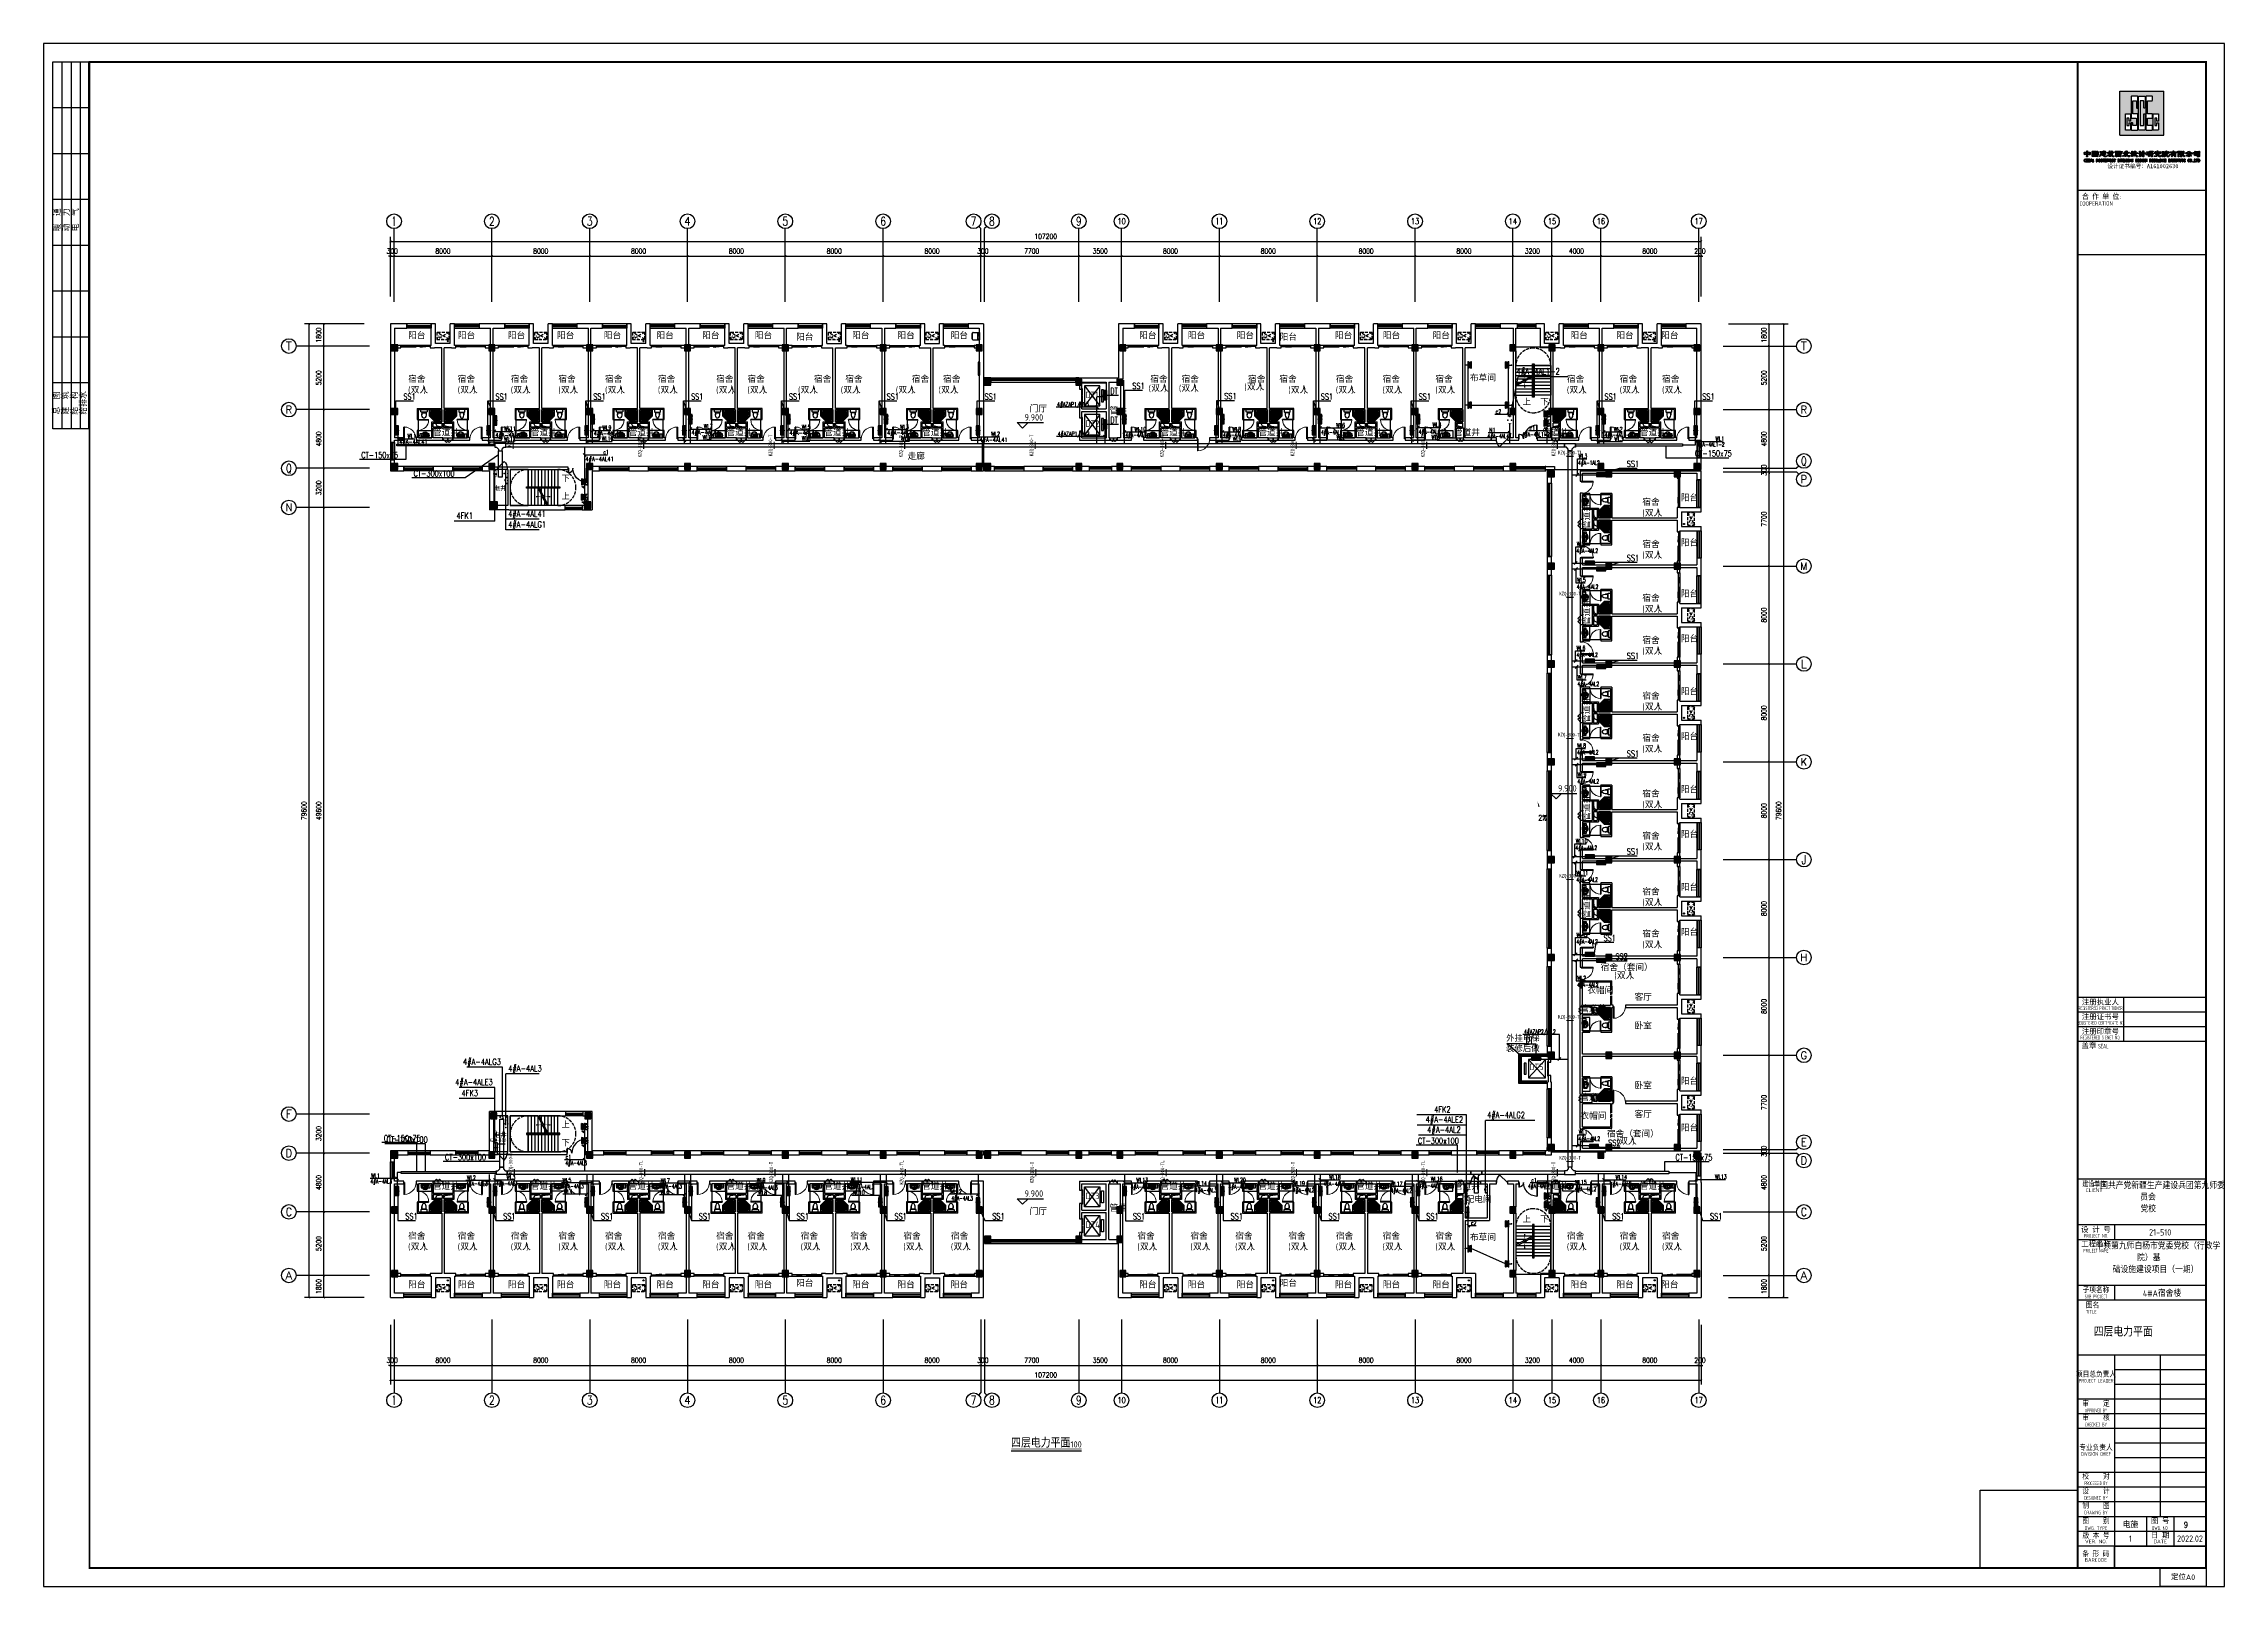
# Model space of a CAD drawing. Extents: x 1725663 to 4653551, y -550461 to 248782.
# Drawn here: x 2031892 to 2210242, y -550461 to -424311 of the extents above; entities that cross this region are included whole.
import ezdxf
from ezdxf.enums import TextEntityAlignment as Align

# ---------------------------------------------------------------- set-up
doc = ezdxf.new("R2010")
doc.units = 0
doc.header["$LTSCALE"] = 1000
doc.linetypes.add('DASH', pattern=[0.35, 0.25, -0.1])
for name, color, linetype in [('0-底图', 7, 'Continuous'), ('0000集水坑', 4, 'Continuous'), ('A-ANNO-IDEN-LEVL', 3, 'Continuous'), ('A-ANNO-TXT', 7, 'Continuous'), ('A-Fixt', 81, 'Continuous'), ('A-FLOR-EVTR', 51, 'Continuous'), ('A-FLOR-STRS', 140, 'Continuous'), ('AXIS', 3, 'Continuous'), ('AXIS_TEXT', 7, 'Continuous'), ('BTTK', 7, 'Continuous'), ('CABLETRAY', 4, 'Continuous'), ('CABLETRAY_DIM', 3, 'Continuous'), ('CLAYER', 7, 'Continuous'), ('COLUMN', 255, 'Continuous'), ('DBZ', 7, 'Continuous'), ('DIM-照明', 3, 'Continuous'), ('DIM-箱柜', 7, 'Continuous'), ('DIM_LEAD', 3, 'Continuous'), ('DIM_SYMB', 3, 'Continuous'), ('DOOR_FIRE', 4, 'Continuous'), ('EQUIP-插座', 3, 'Continuous'), ('EQUIP-照明', 3, 'Continuous'), ('EQUIP-箱柜', 3, 'Continuous'), ('EVTR', 2, 'Continuous'), ('fur', 253, 'Continuous'), ('Logo', 4, 'Continuous'), ('PUB_HATCH', 8, 'Continuous'), ('PUB_TEXT', 7, 'Continuous'), ('PUB_TITLE', 4, 'Continuous'), ('SIG_TEXT', 7, 'Continuous'), ('STAIR', 2, 'Continuous'), ('TEL_LEAD', 3, 'Continuous'), ('TEL_SYMB', 3, 'Continuous'), ('TEL_TEXT', 7, 'Continuous'), ('WALL', 2, 'Continuous'), ('WINDOW', 4, 'Continuous'), ('WIRE-照明', 6, 'Continuous'), ('抗震支吊架', 2, 'Continuous'), ('洁具', 213, 'Continuous'), ('空调外机', 211, 'Continuous'), ('配景', 3, 'Continuous')]:
    doc.layers.add(name, color=color, linetype=linetype)
doc.layers.add('条形码', color=7, linetype='Continuous', plot=False)
doc.layers.add('验收章', color=7, linetype='Continuous', plot=False)
doc.styles.add('_TCH_AXIS', font='COMPLEX', dxfattribs={"bigfont": 'GBCBIG'})
doc.styles.add('_TCH_DIM', font='SIMPLEX', dxfattribs={"width": 0.8, "height": 5, "bigfont": 'HZTXT'})
doc.styles.add('_TEL_DIM', font='SIMPLEX', dxfattribs={"width": 0.8, "height": 3.5, "bigfont": 'HZTXT'})
doc.styles.add('A_DIM_T3', font='SIMPLEX', dxfattribs={"width": 0.7, "bigfont": 'HZ'})
doc.styles.add('COMPLEX', font='COMPLEX')
doc.styles.add('HT', font='')
doc.styles.add('HZ(TK)', font='geniso.shx', dxfattribs={"width": 0.9, "bigfont": 'hztxt.shx'})
doc.styles.add('kzcad', font='', dxfattribs={"width": 0.8})
doc.styles.get("Standard").update_dxf_attribs({"font": 'geniso.shx', "bigfont": 'hztxt.shx'})
doc.styles.add('黑体', font='')
doc.styles.get('HT').set_extended_font_data('SimHei')
doc.styles.get('kzcad').set_extended_font_data('SimSun')
doc.styles.get('黑体').set_extended_font_data('SimHei')
doc.dimstyles.new('_TCH_ARCH&&150', dxfattribs={"dimtxt": 420, "dimasz": 150, "dimexe": 375, "dimexo": 450, "dimgap": 202.5, "dimtad": 1, "dimdec": 0, "dimzin": 0, "dimdsep": 46, "dimtxsty": 'A_DIM_T3', "dimblk": 'ARCHTICK', "dimcen": 0.09, "dimclrt": 7, "dimazin": 2, "dimtfac": 1, "dimtdec": 0, "dimtix": 1, "dimtmove": 2, "dimatfit": 3, "dimfxl": 150, "dimtolj": 1, "dimtzin": 0, "dimarcsym": 0})

# ---------------------------------------------------------------- blocks, each defined once
blk = doc.blocks.new('CSCEC')
at = {"layer": 'Logo'}
h = blk.add_hatch(color=4, dxfattribs=at)
h.paths.add_polyline_path([(0, -24), (24, -24), (24, 0), (0, 0)])
h.paths.add_polyline_path([(6.2, -2.8), (9.8, -2.8), (9.8, -9.2), (9, -9.2), (9, -5.4, 0.414214), (8.8, -5.2), (7.2, -5.2, 0.414214), (7, -5.4), (7, -12.2, 0.414214), (7.2, -12.4), (9.8, -12.4), (9.8, -21.2), (6.2, -21.2), (6.2, -17.2), (7, -17.2), (7, -18.6, 0.414214), (7.2, -18.8), (8.8, -18.8, 0.414214), (9, -18.6), (9, -15, 0.414214), (8.8, -14.8), (6.2, -14.8)], flags=16)
h.paths.add_polyline_path([(10.2, -2.8), (13.8, -2.8), (13.8, -9.2), (13, -9.2), (13, -5.4, 0.414214), (12.8, -5.2), (11.2, -5.2, 0.414214), (11, -5.4), (11, -18.6, 0.414214), (11.2, -18.8), (12.8, -18.8, 0.414214), (13, -18.6), (13, -12.4), (13.8, -12.4), (13.8, -21.2), (10.2, -21.2)], flags=16)
h.paths.add_polyline_path([(5.8, -12.4), (5.8, -16.4), (5, -16.4), (5, -15, 0.414214), (4.8, -14.8), (4, -14.8, 0.414214), (3.8, -15), (3.8, -18.6, 0.414214), (4, -18.8), (4.8, -18.8, 0.414214), (5, -18.6), (5, -17.2), (5.8, -17.2), (5.8, -21.2), (3, -21.2), (3, -12.4)], flags=16)
h.paths.add_polyline_path([(14.2, -2.8), (17.8, -2.8), (17.8, -5.2), (15.2, -5.2, 0.414214), (15, -5.4), (15, -12.2, 0.414214), (15.2, -12.4), (17.8, -12.4), (17.8, -14.8), (15.2, -14.8, 0.414214), (15, -15), (15, -18.6, 0.414214), (15.2, -18.8), (17.8, -18.8), (17.8, -21.2), (14.2, -21.2)], flags=16)
h.paths.add_polyline_path([(21, -12.4), (21, -16.4), (20.2, -16.4), (20.2, -15, 0.414214), (20, -14.8), (19.2, -14.8, 0.414214), (19, -15), (19, -18.6, 0.414214), (19.2, -18.8), (20, -18.8, 0.414214), (20.2, -18.6), (20.2, -17.2), (21, -17.2), (21, -21.2), (18.2, -21.2), (18.2, -12.4)], flags=16)
for p, q in [((0, -24), (0, 0)), ((0, 0), (24, 0)), ((0, 0), (24, 0)), ((24, -24), (24, 0)), ((0, -24), (24, -24))]:
    blk.add_line(p, q, dxfattribs=at)
for points in [[(8.8, -5.2, -0.414214), (9, -5.4), (9, -9, 0.414214), (9.2, -9.2), (9.6, -9.2, 0.414214), (9.8, -9), (9.8, -3, 0.414214), (9.6, -2.8), (6.4, -2.8, 0.414214), (6.2, -3), (6.2, -14.6, 0.414214), (6.4, -14.8), (8.8, -14.8, -0.414214), (9, -15), (9, -18.6, -0.414214), (8.8, -18.8), (7.2, -18.8, -0.414214), (7, -18.6), (7, -17.4, 0.414214), (6.8, -17.2), (6.4, -17.2, 0.414214), (6.2, -17.4), (6.2, -21, 0.414214), (6.4, -21.2), (9.6, -21.2, 0.414214), (9.8, -21), (9.8, -12.6, 0.414214), (9.6, -12.4), (7.2, -12.4, -0.414214), (7, -12.2), (7, -5.4, -0.414214), (7.2, -5.2)], [(12.8, -18.8, 0.414214), (13, -18.6), (13, -12.6, -0.414214), (13.2, -12.4), (13.6, -12.4, -0.414214), (13.8, -12.6), (13.8, -21, -0.414214), (13.6, -21.2), (10.4, -21.2, -0.414214), (10.2, -21), (10.2, -3, -0.414214), (10.4, -2.8), (13.6, -2.8, -0.414214), (13.8, -3), (13.8, -9, -0.414214), (13.6, -9.2), (13.2, -9.2, -0.414214), (13, -9), (13, -5.4, 0.414214), (12.8, -5.2), (11.2, -5.2, 0.414214), (11, -5.4), (11, -18.6, 0.414214), (11.2, -18.8)], [(15.2, -12.4, -0.414214), (15, -12.2), (15, -5.4, -0.414214), (15.2, -5.2), (17.6, -5.2, 0.414214), (17.8, -5), (17.8, -3, 0.414214), (17.6, -2.8), (14.4, -2.8, 0.414214), (14.2, -3), (14.2, -21, 0.414214), (14.4, -21.2), (17.6, -21.2, 0.414214), (17.8, -21), (17.8, -19, 0.414214), (17.6, -18.8), (15.2, -18.8, -0.414214), (15, -18.6), (15, -15, -0.414214), (15.2, -14.8), (17.6, -14.8, 0.414214), (17.8, -14.6), (17.8, -12.6, 0.414214), (17.6, -12.4)], [(4.9, -18.8, 0.414214), (5, -18.7), (5, -17.3, -0.414214), (5.1, -17.2), (5.7, -17.2, -0.414214), (5.8, -17.3), (5.8, -21.1, -0.414214), (5.7, -21.2), (3.1, -21.2, -0.414214), (3, -21.1), (3, -12.5, -0.414214), (3.1, -12.4), (5.7, -12.4, -0.414214), (5.8, -12.5), (5.8, -16.3, -0.414214), (5.7, -16.4), (5.1, -16.4, -0.414214), (5, -16.3), (5, -14.9, 0.414214), (4.9, -14.8), (3.9, -14.8, 0.414214), (3.8, -14.9), (3.8, -18.7, 0.414214), (3.9, -18.8)], [(20.1, -18.8, 0.414214), (20.2, -18.7), (20.2, -17.3, -0.414214), (20.3, -17.2), (20.9, -17.2, -0.414214), (21, -17.3), (21, -21.1, -0.414214), (20.9, -21.2), (18.3, -21.2, -0.414214), (18.2, -21.1), (18.2, -12.5, -0.414214), (18.3, -12.4), (20.9, -12.4, -0.414214), (21, -12.5), (21, -16.3, -0.414214), (20.9, -16.4), (20.3, -16.4, -0.414214), (20.2, -16.3), (20.2, -14.9, 0.414214), (20.1, -14.8), (19.1, -14.8, 0.414214), (19, -14.9), (19, -18.7, 0.414214), (19.1, -18.8)]]:
    blk.add_lwpolyline(points, format="xyb", close=True, dxfattribs=at)
blk = doc.blocks.new('logo-txt')
at = {"layer": 'Logo'}
h = blk.add_hatch(color=4, dxfattribs=at)
h.dxf.hatch_style = 1
h.paths.add_polyline_path([(0.8, 4), (0.5, 4), (0.2, 3.9), (0.1, 3.9), (0.1, 4), (0, 4.7), (0, 5.1), (0, 5.2), (0.1, 5.3), (0.1, 5.4), (0.3, 5.4), (0.7, 5.3), (1, 5.3), (1.4, 5.3), (1.4, 5.9), (1.4, 6), (1.4, 6), (1.6, 6.1), (1.7, 6), (1.8, 5.9), (1.8, 5.6), (1.8, 5.3), (2.1, 5.3), (2.4, 5.3), (2.7, 5.3), (2.9, 5.4), (3, 5.4), (3.1, 5.4), (3.2, 5.3), (3.3, 5.2), (3.3, 5.1), (3.2, 4.6), (3.2, 4.2), (3.2, 4.1), (3.2, 4), (3.1, 3.9), (3, 3.9), (2.8, 3.9), (2.4, 4), (1.8, 4.1), (1.8, 3.4), (1.8, 2.9), (1.7, 2.8), (1.6, 2.7), (1.5, 2.7), (1.4, 2.7), (1.4, 2.8), (1.3, 2.9), (1.4, 4.1)])
h.paths.add_polyline_path([(0.9, 5), (0.5, 4.9), (0.4, 4.9), (0.4, 4.7), (0.4, 4.4), (0.5, 4.4), (0.5, 4.4), (1, 4.3), (1.4, 4.4), (1.4, 5)], flags=16)
h.paths.add_polyline_path([(2.8, 4.4), (2.8, 4.5), (2.9, 4.7), (2.9, 4.8), (2.8, 4.9), (2.7, 4.9), (2.4, 5), (1.8, 5), (1.8, 4.4), (2.3, 4.3), (2.7, 4.4)], flags=16)
h = blk.add_hatch(color=4, dxfattribs=at)
h.dxf.hatch_style = 1
h.paths.add_polyline_path([(0.8, 1.3), (0.6, 1.5), (0.5, 1.6), (0.4, 1.6), (0.3, 1.5), (0.2, 1.3), (0.1, 1), (0.1, 0.6), (0.2, 0.3), (0.3, 0.1), (0.4, 0), (0.5, 0), (0.6, 0.1), (0.8, 0.2), (0.8, 0.4), (0.8, 0.4), (0.8, 0.2), (0.7, 0.1), (0.6, 0), (0.4, 0), (0.2, 0.1), (0.1, 0.2), (0.1, 0.4), (0, 0.6), (0, 1), (0.1, 1.2), (0.1, 1.4), (0.2, 1.5), (0.4, 1.6), (0.6, 1.6), (0.7, 1.5), (0.8, 1.4), (0.8, 1.7), (0.8, 1)])
h.paths.add_polyline_path([(1.7, 0), (1.7, 0), (1.8, 0), (1.9, 0.1), (1.9, 0.2), (1.9, 0.8), (1.4, 0.8), (1.4, 0.2), (1.4, 0.1), (1.5, 0), (1.5, 0), (1.5, 0), (1.1, 0), (1.1, 0), (1.1, 0), (1.2, 0.1), (1.2, 0.2), (1.2, 1.4), (1.2, 1.5), (1.1, 1.6), (1.1, 1.6), (1.1, 1.6), (1.5, 1.6), (1.5, 1.6), (1.5, 1.6), (1.4, 1.5), (1.4, 1.4), (1.4, 0.9), (1.9, 0.9), (1.9, 1.4), (1.9, 1.5), (1.8, 1.6), (1.7, 1.6), (1.7, 1.6), (2.2, 1.6), (2.2, 1.6), (2.1, 1.6), (2, 1.5), (2, 1.4), (2, 0.2), (2, 0.1), (2.1, 0), (2.2, 0), (2.2, 0)])
h.paths.add_polyline_path([(2.4, 0), (2.4, 0), (2.4, 0), (2.5, 0.1), (2.5, 0.2), (2.5, 1.4), (2.5, 1.5), (2.4, 1.6), (2.4, 1.6), (2.4, 1.6), (2.8, 1.6), (2.8, 1.6), (2.8, 1.6), (2.7, 1.5), (2.7, 1.4), (2.7, 0.2), (2.7, 0.1), (2.8, 0), (2.8, 0), (2.8, 0)])
h.paths.add_polyline_path([(4.1, 1.6), (4, 1.5), (4, 0), (3.9, 0), (3.2, 1.5), (3.2, 0.1), (3.3, 0), (3.4, 0), (3.4, 0), (3, 0), (3, 0), (3.1, 0), (3.2, 0.1), (3.2, 1.5), (3.1, 1.6), (3, 1.6), (3, 1.6), (3.3, 1.6), (3.9, 0.3), (3.9, 1.5), (3.8, 1.6), (3.8, 1.6), (3.8, 1.6), (4.1, 1.6), (4.1, 1.6)])
h.paths.add_polyline_path([(4.9, 0), (4.9, 0), (4.9, 0), (5, 0.1), (5, 0.1), (4.9, 0.4), (4.5, 0.4), (4.4, 0.1), (4.5, 0), (4.6, 0), (4.6, 0), (4.3, 0), (4.3, 0), (4.3, 0), (4.4, 0.1), (4.7, 1.6), (4.8, 1.6), (5.1, 0.1), (5.2, 0), (5.2, 0), (5.2, 0)])
h.paths.add_polyline_path([(4.7, 1.3), (4.5, 0.5), (4.9, 0.5)], flags=16)
h = blk.add_hatch(color=4, dxfattribs=at)
h.dxf.hatch_style = 1
h.paths.add_polyline_path([(4.9, 5.1), (5.1, 5.2), (5.8, 5.2), (6.5, 5.2), (6.7, 5.2), (6.8, 5.1), (6.8, 5), (6.8, 5), (6.7, 4.9), (6.1, 4.9), (6.1, 4.6), (6.6, 4.6), (6.7, 4.5), (6.7, 4.4), (6.7, 4.4), (6.6, 4.3), (6.3, 4.3), (6.1, 4.3), (6.1, 3.9), (6.9, 3.9), (6.9, 3.8), (6.9, 3.6), (6.9, 3.6), (6.7, 3.6), (5.7, 3.6), (5.3, 3.6), (4.9, 3.5), (4.9, 3.5), (4.8, 3.5), (4.8, 3.7), (5, 3.9), (5, 3.9), (5.1, 3.9), (5.4, 3.9), (5.7, 3.9), (5.7, 4.3), (5.1, 4.3), (5, 4.3), (5.1, 4.4), (5.2, 4.6), (5.3, 4.6), (5.5, 4.6), (5.7, 4.6), (5.7, 4.9), (5.3, 4.9), (5, 4.9), (4.9, 4.8), (4.9, 4.9)], flags=0)
h.paths.add_polyline_path([(5.7, 5.8), (6.3, 5.8), (6.9, 5.7), (7.1, 5.8), (7.3, 5.8), (7.4, 5.7), (7.5, 5.6), (7.5, 5.5), (7.5, 4.3), (7.4, 3.1), (7.4, 2.9), (7.3, 2.9), (7.2, 2.8), (7, 2.9), (6.7, 3), (6.3, 3), (5.3, 3), (5, 3), (4.8, 2.9), (4.6, 2.9), (4.4, 2.9), (4.3, 3), (4.3, 3.1), (4.3, 3.2), (4.3, 3.4), (4.3, 4.7), (4.3, 5.3), (4.3, 5.5), (4.4, 5.7), (4.5, 5.8), (4.7, 5.8)])
h.paths.add_polyline_path([(6.7, 4.2), (6.8, 4.1), (6.8, 4), (6.7, 4), (6.5, 4), (6.4, 4), (6.6, 4.2)], flags=0)
h.paths.add_polyline_path([(4.6, 4.3), (4.7, 3.4), (4.7, 3.3), (4.8, 3.3), (5.8, 3.3), (6.9, 3.3), (7, 3.3), (7, 3.3), (7.1, 3.4), (7.1, 3.5), (7.1, 5.2), (7.1, 5.4), (6.9, 5.4), (6.5, 5.5), (5.7, 5.5), (4.8, 5.5), (4.8, 5.4), (4.7, 5.4), (4.7, 5.1)], flags=16)
h = blk.add_hatch(color=4, dxfattribs=at)
h.dxf.hatch_style = 1
h.paths.add_polyline_path([(4.9, 5.1), (5.1, 5.2), (5.8, 5.2), (6.5, 5.2), (6.7, 5.2), (6.8, 5.1), (6.8, 5), (6.8, 5), (6.7, 4.9), (6.1, 4.9), (6.1, 4.6), (6.6, 4.6), (6.7, 4.5), (6.7, 4.4), (6.7, 4.4), (6.6, 4.3), (6.3, 4.3), (6.1, 4.3), (6.1, 3.9), (6.9, 3.9), (6.9, 3.8), (6.9, 3.6), (6.9, 3.6), (6.7, 3.6), (5.7, 3.6), (5.3, 3.6), (4.9, 3.5), (4.9, 3.5), (4.8, 3.5), (4.8, 3.7), (5, 3.9), (5, 3.9), (5.1, 3.9), (5.4, 3.9), (5.7, 3.9), (5.7, 4.3), (5.1, 4.3), (5, 4.3), (5.1, 4.4), (5.2, 4.6), (5.3, 4.6), (5.5, 4.6), (5.7, 4.6), (5.7, 4.9), (5.3, 4.9), (5, 4.9), (4.9, 4.8), (4.9, 4.9)])
h = blk.add_hatch(color=4, dxfattribs=at)
h.dxf.hatch_style = 1
h.paths.add_polyline_path([(6.7, 4.2), (6.8, 4.1), (6.8, 4), (6.7, 4), (6.5, 4), (6.4, 4), (6.6, 4.2)])
h = blk.add_hatch(color=4, dxfattribs=at)
h.dxf.hatch_style = 1
h.paths.add_polyline_path([(7.6, 1.6), (7.5, 1.5), (7.5, 0), (7.4, 0), (6.7, 1.5), (6.7, 0.1), (6.8, 0), (6.9, 0), (6.9, 0), (6.5, 0), (6.5, 0), (6.6, 0), (6.7, 0.1), (6.7, 1.5), (6.6, 1.6), (6.5, 1.6), (6.5, 1.6), (6.8, 1.6), (7.4, 0.3), (7.4, 1.5), (7.3, 1.6), (7.3, 1.6), (7.3, 1.6), (7.6, 1.6), (7.6, 1.6)])
h.paths.add_polyline_path([(8.7, 0.4), (8.6, 0.2), (8.5, 0.1), (8.4, 0), (8.3, 0), (8.3, 0), (8.1, 0.1), (8, 0.2), (7.9, 0.4), (7.9, 0.7), (7.9, 0.9), (7.9, 1.2), (8, 1.4), (8.1, 1.5), (8.3, 1.6), (8.4, 1.6), (8.4, 1.6), (8.5, 1.5), (8.6, 1.4), (8.7, 1.2), (8.8, 0.9), (8.8, 0.7)])
h.paths.add_polyline_path([(8.6, 1), (8.6, 1.3), (8.5, 1.5), (8.4, 1.6), (8.3, 1.6), (8.2, 1.5), (8.1, 1.3), (8, 1), (8, 0.6), (8.1, 0.3), (8.2, 0.1), (8.3, 0), (8.4, 0), (8.5, 0.1), (8.6, 0.3), (8.6, 0.6)], flags=16)
h.paths.add_polyline_path([(9.9, 0), (9.8, 0), (9.8, 0.2), (9.7, 0.6), (9.6, 0.7), (9.5, 0.8), (9.3, 0.8), (9.3, 0.2), (9.3, 0.1), (9.4, 0), (9.5, 0), (9.5, 0), (9, 0), (9, 0), (9.1, 0), (9.1, 0.1), (9.2, 0.2), (9.2, 1.4), (9.1, 1.5), (9.1, 1.6), (9, 1.6), (9, 1.6), (9.7, 1.6), (9.8, 1.5), (9.9, 1.4), (9.9, 1.3), (9.9, 1.1), (9.9, 1), (9.8, 0.9), (9.7, 0.8), (9.6, 0.8), (9.6, 0.8), (9.7, 0.7), (9.8, 0.2), (9.9, 0.2), (9.9, 0.2), (10, 0.2), (10, 0.3), (10, 0.3), (10, 0.2)])
h.paths.add_polyline_path([(9.8, 1.4), (9.8, 1.5), (9.7, 1.6), (9.4, 1.6), (9.3, 1.5), (9.3, 1.4), (9.3, 0.9), (9.7, 0.9), (9.8, 0.9), (9.8, 1.1)], flags=16)
h.paths.add_polyline_path([(11.1, 1.1), (11, 1.4), (11, 1.5), (10.9, 1.5), (10.8, 1.6), (10.7, 1.5), (10.7, 1.4), (10.7, 0.2), (10.7, 0.1), (10.8, 0), (10.9, 0), (10.9, 0), (10.4, 0), (10.4, 0), (10.5, 0), (10.5, 0.1), (10.6, 0.2), (10.6, 1.4), (10.5, 1.5), (10.5, 1.6), (10.3, 1.5), (10.3, 1.5), (10.3, 1.4), (10.2, 1.1), (10.2, 1.1), (10.2, 1.6), (11.1, 1.6), (11.1, 1.1)])
h.paths.add_polyline_path([(11.9, 0), (11.9, 0), (12, 0), (12, 0.1), (12.1, 0.2), (12.1, 0.8), (11.6, 0.8), (11.6, 0.2), (11.6, 0.1), (11.7, 0), (11.7, 0), (11.7, 0), (11.3, 0), (11.3, 0), (11.3, 0), (11.4, 0.1), (11.4, 0.2), (11.4, 1.4), (11.4, 1.5), (11.3, 1.6), (11.3, 1.6), (11.3, 1.6), (11.7, 1.6), (11.7, 1.6), (11.7, 1.6), (11.6, 1.5), (11.6, 1.4), (11.6, 0.9), (12.1, 0.9), (12.1, 1.4), (12, 1.5), (12, 1.6), (11.9, 1.6), (11.9, 1.6), (12.4, 1.6), (12.4, 1.6), (12.3, 1.6), (12.2, 1.5), (12.2, 1.4), (12.2, 0.2), (12.2, 0.1), (12.3, 0), (12.4, 0), (12.4, 0)])
h.paths.add_polyline_path([(13.7, 1.6), (13.6, 1.5), (13.3, 0), (13.3, 0), (13.1, 1.5), (12.9, 0), (12.9, 0), (12.7, 1.5), (12.7, 1.5), (12.6, 1.6), (12.5, 1.6), (12.5, 1.6), (13, 1.6), (13, 1.6), (12.9, 1.6), (12.8, 1.5), (12.8, 1.5), (13, 0.5), (13.1, 1.6), (13.2, 1.6), (13.4, 0.5), (13.5, 1.5), (13.4, 1.6), (13.4, 1.6), (13.4, 1.6), (13.7, 1.6), (13.7, 1.6)])
h.paths.add_polyline_path([(13.9, 0), (13.9, 0), (13.9, 0), (14, 0.1), (14, 0.2), (14, 1.4), (14, 1.5), (13.9, 1.6), (13.9, 1.6), (13.9, 1.6), (14.7, 1.6), (14.7, 1.1), (14.7, 1.1), (14.7, 1.4), (14.7, 1.5), (14.6, 1.5), (14.5, 1.6), (14.3, 1.6), (14.2, 1.5), (14.2, 1.4), (14.2, 0.9), (14.2, 0.9), (14.4, 0.9), (14.4, 0.9), (14.5, 1.2), (14.5, 0.4), (14.4, 0.8), (14.4, 0.8), (14.2, 0.8), (14.2, 0.8), (14.2, 0.2), (14.2, 0.1), (14.3, 0), (14.5, 0), (14.6, 0.1), (14.7, 0.1), (14.7, 0.2), (14.7, 0.5), (14.7, 0.5), (14.7, 0)])
h.paths.add_polyline_path([(15.8, 0.2), (15.7, 0.1), (15.5, 0), (15.4, 0), (15.2, 0.1), (15.1, 0.2), (15.1, -0.1), (15.1, 0.6), (15.1, 0.2), (15.2, 0.1), (15.4, 0), (15.5, 0), (15.7, 0.1), (15.7, 0.2), (15.7, 0.5), (15.7, 0.6), (15.6, 0.7), (15.3, 0.8), (15.1, 1), (15.1, 1.1), (15.1, 1.4), (15.2, 1.5), (15.3, 1.6), (15.5, 1.6), (15.7, 1.5), (15.8, 1.4), (15.8, 1.7), (15.8, 1), (15.7, 1.3), (15.6, 1.5), (15.5, 1.6), (15.3, 1.6), (15.2, 1.5), (15.1, 1.4), (15.1, 1.2), (15.2, 1.1), (15.3, 1), (15.6, 0.8), (15.8, 0.7), (15.8, 0.5), (15.8, 0.3)])
h.paths.add_polyline_path([(16.9, 1.1), (16.9, 1.4), (16.9, 1.5), (16.8, 1.5), (16.7, 1.6), (16.6, 1.5), (16.6, 1.4), (16.6, 0.2), (16.6, 0.1), (16.7, 0), (16.7, 0), (16.7, 0), (16.3, 0), (16.3, 0), (16.4, 0), (16.4, 0.1), (16.5, 0.2), (16.5, 1.4), (16.4, 1.5), (16.4, 1.6), (16.2, 1.5), (16.2, 1.5), (16.1, 1.4), (16.1, 1.1), (16.1, 1.1), (16.1, 1.6), (17, 1.6), (17, 1.1)])
h = blk.add_hatch(color=4, dxfattribs=at)
h.dxf.hatch_style = 1
h.paths.add_polyline_path([(10, 5.5), (10, 5.5), (9.9, 5.5), (9.9, 5.6), (9.9, 5.6), (9.9, 5.7), (10, 5.8), (10.5, 5.7), (10.5, 5.9), (10.6, 6.1), (10.7, 6), (10.8, 6), (10.8, 5.9), (10.8, 5.7), (11.2, 5.7), (11.3, 5.8), (11.4, 5.8), (11.5, 5.7), (11.5, 5.6), (11.5, 5.4), (11.7, 5.4), (11.9, 5.3), (11.9, 5.3), (11.9, 5.2), (11.8, 5.2), (11.5, 5.2), (11.5, 4.8), (11.4, 4.7), (11.3, 4.7), (11.3, 4.7), (11.2, 4.8), (10.8, 4.8), (10.8, 4.6), (11.3, 4.6), (11.5, 4.6), (11.5, 4.5), (11.5, 4.5), (11.3, 4.5), (10.8, 4.4), (10.8, 4.2), (11.3, 4.2), (11.5, 4.2), (11.6, 4.1), (11.6, 4), (11.5, 4), (10.9, 4), (10.8, 3.7), (10.8, 3.7), (10.7, 3.6), (11.5, 3.4), (12.3, 3.4), (12, 3), (11.9, 2.8), (11.8, 2.7), (11.7, 2.7), (11.6, 2.7), (11.5, 2.7), (11.3, 2.8), (9.3, 3.9), (9.1, 3.5), (8.9, 3.2), (8.7, 3.1), (8.4, 3), (8.3, 3.1), (8.2, 3.1), (8.3, 3.2), (8.3, 3.2), (8.6, 3.3), (8.8, 3.5), (8.9, 3.7), (9.1, 4), (8.8, 4), (8.7, 4), (8.6, 4), (8.6, 4.1), (8.6, 4.2), (8.8, 4.3), (8.9, 4.3), (9.1, 4.2), (9.2, 4.5), (9.2, 4.6), (9.2, 4.7), (9.1, 4.8), (9, 4.7), (8.9, 4.7), (8.8, 4.8), (8.8, 4.8), (8.9, 4.9), (9.1, 5.1), (9.1, 5.2), (9.2, 5.3), (9.1, 5.3), (9.1, 5.4), (8.9, 5.4), (8.7, 5.3), (8.6, 5.3), (8.5, 5.3), (8.5, 5.4), (8.5, 5.5), (8.7, 5.6), (8.7, 5.7), (8.8, 5.7), (9.1, 5.6), (9.3, 5.6), (9.4, 5.7), (9.5, 5.6), (9.6, 5.6), (9.6, 5.4), (9.3, 5.1), (9.3, 5), (9.3, 4.9), (9.4, 4.9), (9.5, 4.8), (9.5, 4.7), (9.5, 4.5), (9.4, 4.1), (9.7, 4), (10, 3.9), (10.6, 3.6), (10.5, 3.8), (10.5, 4), (9.9, 4), (9.7, 4.1), (9.7, 4.1), (9.7, 4.2), (9.8, 4.2), (10.5, 4.2), (10.5, 4.4), (10.1, 4.4), (9.8, 4.4), (9.8, 4.3), (9.8, 4.4), (9.8, 4.5), (9.9, 4.6), (10.5, 4.6), (10.5, 4.9), (10.1, 4.9), (9.9, 4.8), (9.8, 4.9), (9.9, 5), (10, 5.1), (10.5, 5.1), (10.5, 5.2), (10.2, 5.2), (9.9, 5.2), (9.7, 5.1), (9.6, 5.1), (9.7, 5.3), (9.7, 5.3), (9.8, 5.4), (9.9, 5.4), (10.5, 5.4), (10.5, 5.6)])
h.paths.add_polyline_path([(10.8, 5), (11.2, 5), (11.2, 5.2), (10.8, 5.2)], flags=16)
h.paths.add_polyline_path([(11.2, 5.4), (11.2, 5.6), (10.8, 5.6), (10.8, 5.4)], flags=16)
h = blk.add_hatch(color=4, dxfattribs=at)
h.dxf.hatch_style = 1
h.paths.add_polyline_path([(13.7, 5.8), (13.8, 6), (14, 6), (14.1, 5.9), (14.1, 5.8), (14, 5.7), (14.3, 5.6), (14.5, 5.4), (14.4, 5.3), (14.4, 5.2), (14.3, 5.3), (14.1, 5.4), (13.9, 5.4), (13.9, 5.1), (13.9, 4.9), (13.9, 4.8), (13.8, 4.8), (13.7, 4.8), (13.7, 4.9), (13.7, 5.4), (13.3, 5.1), (13, 4.9), (12.8, 4.9), (12.7, 5), (12.6, 5.1), (12.7, 5.2), (13.1, 5.4), (13.5, 5.6)])
h.paths.add_polyline_path([(14.8, 5.7), (14.9, 5.9), (15, 6), (15.1, 6), (15.2, 5.9), (15.2, 5.9), (15.2, 5.8), (15.2, 5.7), (15.5, 5.6), (15.9, 5.3), (16, 5.2), (16, 5.1), (16, 5), (16, 4.9), (15.8, 5), (15.5, 5.3), (15.1, 5.4), (15.2, 5.1), (15.2, 5), (15.1, 4.9), (15.1, 4.8), (15, 4.9), (14.9, 5.1), (14.9, 5.3), (14.5, 5), (14.4, 5), (14.4, 5.1), (14.4, 5.1), (14.6, 5.4)])
h.paths.add_polyline_path([(14.9, 4.7), (15.1, 4.7), (15.2, 4.7), (15.3, 4.8), (15.4, 4.6), (15.4, 4.5), (15.3, 4.1), (15.3, 3.6), (15.4, 3.5), (15.4, 3.4), (15.6, 3.3), (15.8, 3.2), (16.1, 3.3), (16.3, 3.4), (16.4, 3.4), (16.4, 3.3), (16.3, 3.1), (16.1, 2.8), (16, 2.7), (15.9, 2.7), (15.7, 2.7), (15.4, 2.9), (15.3, 2.9), (15.2, 3.1), (15.1, 3.2), (15.1, 3.4), (15, 3.9), (15.1, 4.4), (15, 4.4), (14.9, 4.4), (14.8, 4.4), (14.7, 4.3), (14.7, 4.1), (14.9, 3.9), (15, 3.9), (15, 3.8), (15, 3.7), (15, 3.6), (14.9, 3.6), (14.8, 3.7), (14.7, 3.8), (14.6, 3.6), (14.6, 3.4), (14.4, 3.2), (14.3, 3), (14.1, 2.9), (14, 2.9), (13.7, 2.9), (13.6, 3), (13.6, 3.1), (13.7, 3.1), (14, 3.2), (14.2, 3.4), (14.3, 3.6), (14.4, 3.7), (14.4, 3.9), (14.4, 4.5), (14.5, 4.7), (14.5, 4.8), (14.6, 4.8), (14.7, 4.7)])
h.paths.add_polyline_path([(13.5, 4), (13.5, 4.3), (13.1, 4.3), (13, 4.3), (12.9, 4.3), (12.9, 4.4), (12.9, 4.5), (13, 4.6), (13.1, 4.7), (13.2, 4.6), (13.6, 4.6), (14.1, 4.6), (14.2, 4.6), (14.2, 4.5), (14.2, 4.4), (14.2, 4.4), (13.9, 4.3), (13.8, 4), (13.9, 3.7), (14.1, 3.7), (14.2, 3.7), (14.3, 3.6), (14.2, 3.6), (14.1, 3.5), (12.7, 3.1), (12.5, 3.1), (12.5, 3.3), (12.5, 3.4), (12.6, 3.5), (13, 3.6), (13.5, 3.7)])
h = blk.add_hatch(color=4, dxfattribs=at)
h.dxf.hatch_style = 1
h.paths.add_polyline_path([(18.7, 5), (18.8, 5), (18.8, 5.4), (18.6, 5.5), (18.5, 5.4), (18.5, 5)], flags=16)
h.paths.add_polyline_path([(17.9, 3.9), (18.1, 4), (18.2, 4.1), (18.2, 4.3), (18.2, 4.6), (17.9, 4.6), (17.7, 4.6), (17.6, 4.2), (17.7, 3.8)], flags=16)
h.paths.add_polyline_path([(19.6, 3.4), (19.7, 3.5), (19.7, 3.8), (19.5, 3.7), (19.2, 3.6), (19, 3.7), (18.8, 3.8), (18.8, 4.4), (18.8, 4.6), (18.6, 4.7), (18.5, 4.6), (18.5, 4.4), (18.5, 4.1), (18.4, 4), (18.3, 3.8), (18.2, 3.7), (18, 3.6), (17.8, 3.6), (17.7, 3.6), (17.7, 3.5), (17.7, 3.4), (17.7, 3.3), (17.8, 3.3), (18.8, 3.3), (19.6, 3.4)], flags=16)
h.paths.add_polyline_path([(19.1, 4.3), (19.1, 4.1), (19.2, 3.9), (19.5, 3.9), (19.7, 4.1), (19.7, 4.4), (19.7, 4.6), (19.6, 4.7), (19.5, 4.7), (19.1, 4.7)], flags=16)
h.paths.add_polyline_path([(17.8, 5.8), (18.6, 5.8), (19.8, 5.8), (20.5, 5.7), (20.8, 5.7), (20.7, 5.4), (20.5, 5.2), (20.4, 5.2), (20.2, 5.2), (19.6, 5.4), (19.1, 5.4), (19.1, 5), (19.8, 5), (20, 5), (20, 4.9), (20.1, 4.8), (20.1, 4.6), (20, 4.1), (20, 3.1), (20, 3), (20, 2.9), (19.9, 2.8), (19.8, 2.8), (19.6, 2.9), (19.4, 3), (18.9, 3), (18.3, 3), (17.8, 2.9), (17.7, 2.9), (17.6, 2.8), (17.5, 2.8), (17.4, 2.8), (17.4, 2.9), (17.3, 3), (17.3, 3.8), (17.3, 4.6), (17.2, 4.8), (17.3, 4.9), (17.3, 5), (17.5, 5), (17.6, 5), (17.8, 5), (18.2, 5), (18.2, 5.4), (17.4, 5.4), (17.2, 5.3), (17, 5.2), (16.9, 5.2), (16.8, 5.2), (16.8, 5.2), (16.8, 5.3), (16.8, 5.5), (16.9, 5.7), (17, 5.8), (17.1, 5.8)])
h = blk.add_hatch(color=4, dxfattribs=at)
h.dxf.hatch_style = 1
h.paths.add_polyline_path([(19.2, 0.2), (19.1, 0.1), (18.9, 0), (18.3, 0), (18.3, 0), (18.4, 0), (18.4, 0.1), (18.5, 0.2), (18.5, 1.4), (18.4, 1.5), (18.4, 1.6), (18.3, 1.6), (18.3, 1.6), (18.9, 1.6), (19.1, 1.5), (19.2, 1.4), (19.2, 1.3), (19.2, 1.1), (19.2, 1), (19.1, 0.9), (19, 0.8), (19.1, 0.8), (19.2, 0.7), (19.2, 0.5), (19.2, 0.3)])
h.paths.add_polyline_path([(19.1, 1.4), (19, 1.5), (18.9, 1.6), (18.7, 1.6), (18.6, 1.5), (18.6, 1.4), (18.6, 0.9), (18.9, 0.9), (19, 0.9), (19.1, 1.1)], flags=16)
h.paths.add_polyline_path([(19.1, 0.6), (19, 0.7), (18.9, 0.8), (18.6, 0.8), (18.6, 0.2), (18.6, 0.1), (18.7, 0), (18.9, 0), (19, 0.1), (19.1, 0.2)], flags=16)
h.paths.add_polyline_path([(20.5, 1.6), (20.4, 1.5), (20.4, 0.5), (20.4, 0.2), (20.2, 0.1), (20.1, 0), (20, 0), (20, 0), (20, 0), (19.8, 0.1), (19.7, 0.2), (19.6, 0.5), (19.6, 1.4), (19.6, 1.5), (19.5, 1.6), (19.5, 1.6), (19.5, 1.6), (19.9, 1.6), (19.9, 1.6), (19.9, 1.6), (19.8, 1.5), (19.8, 1.4), (19.8, 0.4), (19.8, 0.2), (19.9, 0.1), (20, 0), (20.1, 0), (20.2, 0.1), (20.3, 0.2), (20.4, 0.5), (20.4, 1.5), (20.3, 1.6), (20.2, 1.6), (20.2, 1.6), (20.6, 1.6), (20.6, 1.6)])
h.paths.add_polyline_path([(20.8, 0), (20.8, 0), (20.8, 0), (20.9, 0.1), (20.9, 0.2), (20.9, 1.4), (20.9, 1.5), (20.8, 1.6), (20.8, 1.6), (20.8, 1.6), (21.2, 1.6), (21.2, 1.6), (21.2, 1.6), (21.1, 1.5), (21.1, 1.4), (21.1, 0.2), (21.1, 0.1), (21.2, 0), (21.2, 0), (21.2, 0)])
h.paths.add_polyline_path([(21.4, 0), (21.4, 0), (21.5, 0), (21.6, 0.1), (21.6, 0.2), (21.6, 1.4), (21.6, 1.5), (21.5, 1.6), (21.4, 1.6), (21.4, 1.6), (21.9, 1.6), (21.9, 1.6), (21.8, 1.6), (21.7, 1.5), (21.7, 1.4), (21.7, 0.2), (21.7, 0.1), (21.8, 0), (22, 0), (22.1, 0.1), (22.2, 0.1), (22.2, 0.2), (22.2, 0.5), (22.2, 0.5), (22.2, 0)])
h.paths.add_polyline_path([(23.3, 0.4), (23.2, 0.2), (23.1, 0.1), (22.9, 0), (22.4, 0), (22.4, 0), (22.5, 0), (22.5, 0.1), (22.6, 0.2), (22.6, 1.4), (22.5, 1.5), (22.5, 1.6), (22.4, 1.6), (22.4, 1.6), (22.9, 1.6), (23.1, 1.5), (23.2, 1.4), (23.3, 1.2), (23.3, 1), (23.3, 0.6)])
h.paths.add_polyline_path([(23.2, 1), (23.1, 1.3), (23, 1.5), (22.9, 1.6), (22.8, 1.6), (22.7, 1.5), (22.7, 1.4), (22.7, 0.2), (22.7, 0.1), (22.8, 0), (22.9, 0), (23, 0.1), (23.1, 0.3), (23.2, 0.6)], flags=16)
h.paths.add_polyline_path([(23.6, 0), (23.6, 0), (23.6, 0), (23.7, 0.1), (23.7, 0.2), (23.7, 1.4), (23.7, 1.5), (23.6, 1.6), (23.6, 1.6), (23.6, 1.6), (24, 1.6), (24, 1.6), (24, 1.6), (23.9, 1.5), (23.9, 1.4), (23.9, 0.2), (23.9, 0.1), (24, 0), (24, 0), (24, 0)])
h.paths.add_polyline_path([(25.3, 1.6), (25.2, 1.5), (25.2, 0), (25.2, 0), (24.4, 1.5), (24.4, 0.1), (24.5, 0), (24.6, 0), (24.6, 0), (24.2, 0), (24.2, 0), (24.3, 0), (24.4, 0.1), (24.4, 1.5), (24.3, 1.6), (24.2, 1.6), (24.2, 1.6), (24.5, 1.6), (25.1, 0.3), (25.1, 1.5), (25, 1.6), (25, 1.6), (25, 1.6), (25.3, 1.6), (25.3, 1.6)])
h.paths.add_polyline_path([(26.5, 0.6), (26.4, 0.5), (26.4, 0.5), (26.4, 0), (26.3, 0.1), (26.2, 0.1), (26.1, 0), (26, 0), (25.8, 0.1), (25.7, 0.2), (25.6, 0.4), (25.6, 0.6), (25.6, 1), (25.6, 1.2), (25.7, 1.4), (25.8, 1.5), (26, 1.6), (26.1, 1.6), (26.2, 1.5), (26.3, 1.4), (26.4, 1.7), (26.4, 1), (26.3, 1.3), (26.2, 1.5), (26.1, 1.6), (26, 1.6), (25.9, 1.5), (25.8, 1.3), (25.7, 1), (25.7, 0.6), (25.8, 0.3), (25.9, 0.1), (26, 0), (26.1, 0), (26.2, 0.1), (26.3, 0.2), (26.3, 0.5), (26.2, 0.5), (26.2, 0.6), (26.1, 0.6), (26.1, 0.6), (26.6, 0.6), (26.6, 0.6)])
h = blk.add_hatch(color=4, dxfattribs=at)
h.dxf.hatch_style = 1
h.paths.add_polyline_path([(21.8, 4.6), (21.4, 4.5), (21.3, 4.5), (21.2, 4.6), (21.2, 4.6), (21.2, 4.7), (21.4, 4.9), (21.5, 5), (21.8, 4.9), (22.2, 4.9), (22.2, 4.9), (22.2, 5), (22.2, 5.4), (22.2, 5.6), (22.3, 5.8), (22.4, 5.9), (22.5, 5.9), (22.6, 5.9), (22.6, 5.8), (22.7, 5.6), (22.7, 5.4), (22.6, 4.3), (22.7, 3.2), (22.6, 3.1), (22.6, 3), (22.5, 2.9), (22.5, 2.9), (22.3, 2.9), (22.2, 3), (22.2, 3.4), (21.8, 3.2), (21.3, 3.1), (21.2, 3), (21.1, 3), (21, 3.1), (21, 3.2), (21, 3.4), (21.1, 3.5), (21.2, 3.6), (21.3, 3.6), (22, 3.7), (22.2, 3.8), (22.2, 3.9), (22.2, 4.2), (22.2, 4.6)])
h.paths.add_polyline_path([(23, 5.7), (23.1, 5.9), (23.1, 5.9), (23.1, 6), (23.3, 6), (23.4, 5.9), (23.4, 5.8), (23.4, 5.6), (23.4, 5.3), (23.4, 4.6), (23.9, 5), (24.3, 5.4), (24.4, 5.4), (24.5, 5.4), (24.5, 5.3), (24.6, 5.2), (24.6, 5.1), (24.5, 4.9), (24.1, 4.7), (23.4, 4.4), (23.4, 4), (23.4, 3.8), (23.5, 3.7), (23.5, 3.7), (23.6, 3.6), (23.8, 3.6), (24.1, 3.5), (24.9, 3.6), (25, 3.6), (25, 3.4), (24.9, 3.1), (24.7, 2.9), (24.5, 2.8), (24.2, 2.8), (23.9, 2.9), (23.4, 3.1), (23.2, 3.2), (23.1, 3.4), (23.1, 3.6), (23, 3.8), (23, 4.5), (23, 5.3)])
h = blk.add_hatch(color=4, dxfattribs=at)
h.dxf.hatch_style = 1
h.paths.add_polyline_path([(28.2, 4), (28.1, 3.8), (28.3, 3.6), (28.6, 3.5), (28.9, 3.4), (29.2, 3.4), (29.2, 3.3), (29.2, 3.2), (29, 2.8), (28.9, 2.7), (28.8, 2.7), (28.7, 2.7), (28.5, 2.8), (28.2, 3.2), (27.9, 3.5), (27.6, 3.3), (27.3, 3.1), (27, 3.1), (26.8, 3.1), (26.8, 3.3), (27, 3.3), (27.2, 3.4), (27.5, 3.5), (27.7, 3.7), (27.4, 3.9), (27.2, 4), (27.1, 4.1), (27.1, 4.2), (27.2, 4.3), (27.3, 4.3), (27.8, 3.9), (27.9, 4), (27.9, 4.2), (27.9, 4.3), (27.8, 4.4), (27.8, 4.4), (27.6, 4.4), (27.3, 4.4), (27.1, 4.3), (27.1, 4.3), (27, 4.4), (27.1, 4.5), (27.3, 4.6), (27.6, 4.6), (28, 4.6), (28.1, 4.6), (28.2, 4.6), (28.3, 4.5), (28.3, 4.3)])
h.paths.add_polyline_path([(26.7, 5.4), (26.7, 5.3), (26.6, 5.3), (26.2, 5.3), (26, 5.4), (25.9, 5.6), (25.9, 5.7), (26, 5.8), (26, 5.9), (26.1, 5.9), (26.2, 5.8)])
h.paths.add_polyline_path([(26.3, 4), (26.3, 3.7), (26.3, 3.5), (26.4, 3.5), (26.4, 3.6), (26.6, 3.7), (26.8, 3.9), (26.8, 3.9), (26.8, 3.8), (26.8, 3.6), (26.5, 3.3), (26.2, 3), (26, 2.9), (25.9, 2.9), (25.8, 3), (25.8, 3.1), (25.9, 3.3), (26, 3.8), (26, 4.2), (26, 4.4), (25.9, 4.5), (25.9, 4.5), (25.7, 4.5), (25.5, 4.5), (25.3, 4.4), (25.3, 4.4), (25.2, 4.5), (25.3, 4.8), (25.4, 4.9), (25.6, 4.9), (25.9, 4.8), (26.1, 4.9), (26.3, 4.9), (26.3, 4.8), (26.4, 4.6), (26.3, 4.4)])
h.paths.add_polyline_path([(28.7, 5), (29, 5.1), (29.1, 5), (29.1, 5), (29.1, 4.9), (29, 4.7), (28.9, 4.6), (28.7, 4.6), (28.6, 4.6), (28.4, 4.6), (28.2, 4.6), (28.1, 4.7), (28, 4.8), (28, 5.4), (27.9, 5.5), (27.9, 5.5), (27.8, 5.5), (27.6, 5.5), (27.6, 5.5), (27.5, 5.4), (27.5, 5.2), (27.4, 5), (27.3, 4.8), (27.2, 4.7), (27, 4.6), (26.8, 4.6), (26.8, 4.6), (26.7, 4.6), (26.7, 4.7), (26.7, 4.8), (26.9, 4.8), (27, 4.9), (27.1, 5.1), (27.2, 5.2), (27.2, 5.5), (27.2, 5.7), (27.2, 5.8), (27.3, 5.8), (27.5, 5.8), (27.7, 5.7), (27.9, 5.8), (28.1, 5.8), (28.2, 5.8), (28.2, 5.6), (28.2, 5.4), (28.2, 5.2), (28.3, 5.1), (28.3, 5), (28.4, 5)])
h = blk.add_hatch(color=4, dxfattribs=at)
h.dxf.hatch_style = 1
h.paths.add_polyline_path([(28.8, 0.4), (28.7, 0.2), (28.6, 0.1), (28.5, 0), (27.9, 0), (27.9, 0), (28, 0), (28, 0.1), (28.1, 0.2), (28.1, 1.4), (28, 1.5), (28, 1.6), (27.9, 1.6), (27.9, 1.6), (28.5, 1.6), (28.6, 1.5), (28.7, 1.4), (28.8, 1.2), (28.8, 1), (28.8, 0.6)])
h.paths.add_polyline_path([(28.7, 1), (28.7, 1.3), (28.5, 1.5), (28.4, 1.6), (28.3, 1.6), (28.2, 1.5), (28.2, 1.4), (28.2, 0.2), (28.2, 0.1), (28.3, 0), (28.4, 0), (28.5, 0.1), (28.7, 0.3), (28.7, 0.6)], flags=16)
h.paths.add_polyline_path([(29.1, 0), (29.1, 0), (29.2, 0), (29.2, 0.1), (29.2, 0.2), (29.2, 1.4), (29.2, 1.5), (29.2, 1.6), (29.1, 1.6), (29.1, 1.6), (30, 1.6), (30, 1.1), (29.9, 1.1), (29.9, 1.4), (29.9, 1.5), (29.8, 1.5), (29.7, 1.6), (29.5, 1.6), (29.4, 1.5), (29.4, 1.4), (29.4, 0.9), (29.5, 0.9), (29.6, 0.9), (29.6, 0.9), (29.7, 1.2), (29.7, 0.4), (29.6, 0.8), (29.6, 0.8), (29.5, 0.8), (29.4, 0.8), (29.4, 0.2), (29.4, 0.1), (29.5, 0), (29.7, 0), (29.8, 0.1), (29.9, 0.1), (29.9, 0.2), (29.9, 0.5), (30, 0.5), (30, 0)])
h.paths.add_polyline_path([(31, 0.2), (30.9, 0.1), (30.8, 0), (30.6, 0), (30.4, 0.1), (30.3, 0.2), (30.3, -0.1), (30.3, 0.6), (30.4, 0.2), (30.5, 0.1), (30.6, 0), (30.8, 0), (30.9, 0.1), (31, 0.2), (31, 0.5), (30.9, 0.6), (30.8, 0.7), (30.5, 0.8), (30.3, 1), (30.3, 1.1), (30.3, 1.4), (30.4, 1.5), (30.6, 1.6), (30.7, 1.6), (30.9, 1.5), (31, 1.4), (31, 1.7), (31, 1), (31, 1.3), (30.9, 1.5), (30.7, 1.6), (30.6, 1.6), (30.4, 1.5), (30.4, 1.4), (30.4, 1.2), (30.4, 1.1), (30.5, 1), (30.8, 0.8), (31, 0.7), (31, 0.5), (31, 0.3)])
h.paths.add_polyline_path([(31.3, 0), (31.3, 0), (31.4, 0), (31.4, 0.1), (31.5, 0.2), (31.5, 1.4), (31.4, 1.5), (31.4, 1.6), (31.3, 1.6), (31.3, 1.6), (31.7, 1.6), (31.7, 1.6), (31.7, 1.6), (31.6, 1.5), (31.6, 1.4), (31.6, 0.2), (31.6, 0.1), (31.7, 0), (31.7, 0), (31.7, 0)])
h.paths.add_polyline_path([(32.9, 0.6), (32.9, 0.5), (32.8, 0.5), (32.8, 0), (32.8, 0.1), (32.7, 0.1), (32.6, 0), (32.4, 0), (32.2, 0.1), (32.1, 0.2), (32.1, 0.4), (32, 0.6), (32, 1), (32.1, 1.2), (32.1, 1.4), (32.2, 1.5), (32.4, 1.6), (32.6, 1.6), (32.7, 1.5), (32.8, 1.4), (32.8, 1.7), (32.8, 1), (32.8, 1.3), (32.7, 1.5), (32.6, 1.6), (32.4, 1.6), (32.3, 1.5), (32.2, 1.3), (32.1, 1), (32.1, 0.6), (32.2, 0.3), (32.3, 0.1), (32.4, 0), (32.6, 0), (32.7, 0.1), (32.7, 0.2), (32.7, 0.5), (32.7, 0.5), (32.6, 0.6), (32.6, 0.6), (32.6, 0.6), (33, 0.6), (33, 0.6)])
h.paths.add_polyline_path([(34.2, 1.6), (34.1, 1.5), (34.1, 0), (34.1, 0), (33.4, 1.5), (33.4, 0.1), (33.5, 0), (33.5, 0), (33.5, 0), (33.2, 0), (33.2, 0), (33.3, 0), (33.4, 0.1), (33.4, 1.5), (33.3, 1.6), (33.2, 1.6), (33.2, 1.6), (33.5, 1.6), (34.1, 0.3), (34.1, 1.5), (34, 1.6), (34, 1.6), (34, 1.6), (34.3, 1.6), (34.3, 1.6)])
h = blk.add_hatch(color=4, dxfattribs=at)
h.dxf.hatch_style = 1
h.paths.add_polyline_path([(31.5, 5), (32, 5), (32, 5.4), (31.9, 5.8), (32, 5.9), (32, 6), (32.2, 6), (32.3, 6), (32.3, 5.9), (32.4, 5.7), (32.4, 5.6), (32.4, 5), (33.3, 5), (33.5, 4.9), (33.6, 4.9), (33.5, 4.6), (33.4, 4.4), (33.3, 4.4), (33.2, 4.4), (33.1, 4.4), (33, 4.4), (32.7, 4.6), (32.4, 4.6), (32.4, 2.9), (32.3, 2.8), (32.2, 2.7), (32.1, 2.7), (32, 2.7), (32, 2.8), (31.9, 2.9), (32, 4.6), (31.5, 4.6), (31.3, 4.5), (31.1, 4.4), (31, 4.4), (31, 4.5), (31, 4.7), (31.1, 4.9), (31.2, 5), (31.3, 5)])
h.paths.add_polyline_path([(30.2, 5.6), (30.2, 5.7), (30.2, 5.8), (30.3, 5.9), (30.4, 5.9), (30.5, 5.8), (31, 5.3), (31, 5.2), (30.9, 5.2), (30.6, 5.2), (30.3, 5.4)])
h.paths.add_polyline_path([(30, 4.8), (30.2, 4.8), (30.5, 4.9), (30.6, 4.9), (30.7, 4.8), (30.7, 4.7), (30.7, 4.6), (30.6, 4.1), (30.6, 3.6), (30.6, 3.5), (30.7, 3.5), (30.9, 3.6), (31.2, 3.8), (31.3, 3.8), (31.3, 3.8), (31.1, 3.4), (30.8, 3), (30.5, 2.8), (30.4, 2.8), (30.3, 2.9), (30.2, 3), (30.2, 3.1), (30.3, 3.4), (30.3, 3.9), (30.3, 4.4), (30.3, 4.5), (30.2, 4.5), (29.9, 4.5), (29.7, 4.4), (29.6, 4.4), (29.5, 4.4), (29.5, 4.4), (29.5, 4.5), (29.5, 4.7), (29.6, 4.8), (29.7, 4.8), (29.8, 4.9)])
h = blk.add_hatch(color=4, dxfattribs=at)
h.dxf.hatch_style = 1
h.paths.add_polyline_path([(36, 5.1), (36, 5.5), (35.7, 5.4), (35.6, 5.4), (35.6, 5.4), (35.6, 5.5), (35.6, 5.6), (35.6, 5.8), (35.7, 5.8), (35.8, 5.9), (36, 5.9), (36.4, 5.8), (37.3, 5.8), (37.5, 5.7), (37.5, 5.7), (37.5, 5.6), (37.5, 5.5), (37.4, 5.5), (37.1, 5.5), (37.1, 4.8), (37.9, 4.7), (37.8, 4.5), (37.6, 4.3), (37.5, 4.2), (37.4, 4.3), (37.1, 4.4), (37.1, 3.1), (37.1, 2.9), (37.1, 2.8), (37, 2.7), (36.9, 2.7), (36.8, 2.7), (36.8, 2.8), (36.7, 3), (36.7, 4.4), (36.4, 4.4), (36.3, 3.7), (36.1, 3.4), (35.9, 3.2), (35.7, 3.1), (35.4, 3), (35.2, 3), (35, 3.2), (35, 3.3), (35, 3.3), (35.1, 3.4), (35.2, 3.4), (35.3, 3.4), (35.5, 3.4), (35.7, 3.5), (35.8, 3.7), (36, 4), (36, 4.4), (35.8, 4.4), (35.7, 4.4), (35.6, 4.3), (35.5, 4.4), (35.5, 4.4), (35.5, 4.5), (35.6, 4.8), (35.7, 4.8), (35.8, 4.8), (35.9, 4.8), (36, 4.8)])
h.paths.add_polyline_path([(34.6, 5.6), (34.8, 5.6), (35.3, 5.6), (35.4, 5.5), (35.4, 5.5), (35.4, 5.4), (35.4, 5.4), (35.3, 5.3), (34.7, 5.3), (34.7, 5), (34.6, 4.7), (34.7, 4.7), (34.8, 4.7), (34.9, 4.7), (35.1, 4.7), (35.2, 4.7), (35.3, 4.7), (35.4, 4.6), (35.4, 4.4), (35.4, 4.2), (35.4, 4), (35.4, 3.8), (35.3, 3.7), (35.2, 3.7), (35.1, 3.7), (34.9, 3.8), (34.8, 3.7), (34.6, 3.7), (34.6, 3.7), (34.5, 3.8), (34.5, 3.9), (34.5, 4.1), (34.5, 4.3), (34.3, 4), (34.2, 3.8), (34, 3.7), (33.9, 3.8), (33.7, 3.9), (33.7, 4), (33.8, 4.1), (34.1, 4.3), (34.2, 4.5), (34.3, 4.7), (34.4, 5), (34.4, 5.3), (34.1, 5.2), (34, 5.3), (34, 5.4), (34.1, 5.5), (34.2, 5.6), (34.3, 5.6), (34.4, 5.6)])
h.paths.add_polyline_path([(36.7, 4.8), (36.7, 5.1), (36.7, 5.4), (36.5, 5.5), (36.4, 5.4), (36.4, 5.1), (36.4, 4.8)], flags=16)
h.paths.add_polyline_path([(34.8, 4.1), (34.8, 4), (35, 4), (35.1, 4.1), (35.1, 4.2), (35.1, 4.4), (34.9, 4.4), (34.8, 4.4)], flags=16)
h = blk.add_hatch(color=4, dxfattribs=at)
h.dxf.hatch_style = 1
h.paths.add_polyline_path([(36.5, 0), (36.4, 0), (36.4, 0.2), (36.3, 0.6), (36.2, 0.7), (36.1, 0.8), (35.9, 0.8), (35.9, 0.2), (35.9, 0.1), (36, 0), (36.1, 0), (36.1, 0), (35.6, 0), (35.6, 0), (35.7, 0), (35.7, 0.1), (35.8, 0.2), (35.8, 1.4), (35.7, 1.5), (35.7, 1.6), (35.6, 1.6), (35.6, 1.6), (36.3, 1.6), (36.4, 1.5), (36.5, 1.4), (36.6, 1.3), (36.6, 1.1), (36.5, 1), (36.4, 0.9), (36.3, 0.8), (36.2, 0.8), (36.2, 0.8), (36.3, 0.7), (36.4, 0.2), (36.5, 0.2), (36.5, 0.2), (36.6, 0.2), (36.6, 0.3), (36.6, 0.3), (36.6, 0.2)])
h.paths.add_polyline_path([(36.4, 1.4), (36.4, 1.5), (36.3, 1.6), (36, 1.6), (35.9, 1.5), (35.9, 1.4), (35.9, 0.9), (36.3, 0.9), (36.4, 0.9), (36.4, 1.1)], flags=16)
h.paths.add_polyline_path([(36.8, 0), (36.8, 0), (36.9, 0), (36.9, 0.1), (37, 0.2), (37, 1.4), (36.9, 1.5), (36.9, 1.6), (36.8, 1.6), (36.8, 1.6), (37.7, 1.6), (37.7, 1.1), (37.7, 1.1), (37.6, 1.4), (37.6, 1.5), (37.6, 1.5), (37.4, 1.6), (37.2, 1.6), (37.1, 1.5), (37.1, 1.4), (37.1, 0.9), (37.2, 0.9), (37.3, 0.9), (37.3, 0.9), (37.4, 1.2), (37.4, 0.4), (37.3, 0.8), (37.3, 0.8), (37.2, 0.8), (37.1, 0.8), (37.1, 0.2), (37.1, 0.1), (37.2, 0), (37.4, 0), (37.6, 0.1), (37.6, 0.1), (37.6, 0.2), (37.7, 0.5), (37.7, 0.5), (37.7, 0)])
h.paths.add_polyline_path([(38.7, 0.2), (38.7, 0.1), (38.5, 0), (38.3, 0), (38.2, 0.1), (38.1, 0.2), (38, -0.1), (38, 0.6), (38.1, 0.2), (38.2, 0.1), (38.3, 0), (38.5, 0), (38.6, 0.1), (38.7, 0.2), (38.7, 0.5), (38.6, 0.6), (38.5, 0.7), (38.2, 0.8), (38, 1), (38, 1.1), (38, 1.4), (38.1, 1.5), (38.3, 1.6), (38.4, 1.6), (38.6, 1.5), (38.7, 1.4), (38.8, 1.7), (38.8, 1), (38.7, 1.3), (38.6, 1.5), (38.4, 1.6), (38.3, 1.6), (38.1, 1.5), (38.1, 1.4), (38.1, 1.2), (38.1, 1.1), (38.2, 1), (38.5, 0.8), (38.7, 0.7), (38.8, 0.5), (38.8, 0.3)])
h.paths.add_polyline_path([(39, 0), (39, 0), (39.1, 0), (39.1, 0.1), (39.2, 0.2), (39.2, 1.4), (39.1, 1.5), (39.1, 1.6), (39, 1.6), (39, 1.6), (39.9, 1.6), (39.9, 1.1), (39.9, 1.1), (39.8, 1.4), (39.8, 1.5), (39.8, 1.5), (39.6, 1.6), (39.4, 1.6), (39.3, 1.5), (39.3, 1.4), (39.3, 0.9), (39.4, 0.9), (39.5, 0.9), (39.6, 0.9), (39.6, 1.2), (39.6, 0.4), (39.6, 0.8), (39.5, 0.8), (39.4, 0.8), (39.3, 0.8), (39.3, 0.2), (39.3, 0.1), (39.4, 0), (39.6, 0), (39.8, 0.1), (39.8, 0.1), (39.8, 0.2), (39.9, 0.5), (39.9, 0.5), (39.9, 0)])
h.paths.add_polyline_path([(40.7, 0), (40.7, 0), (40.7, 0), (40.8, 0.1), (40.8, 0.1), (40.7, 0.4), (40.3, 0.4), (40.2, 0.1), (40.3, 0), (40.4, 0), (40.4, 0), (40.1, 0), (40.1, 0), (40.2, 0), (40.2, 0.1), (40.6, 1.6), (40.6, 1.6), (40.9, 0.1), (41, 0), (41.1, 0), (41.1, 0)])
h.paths.add_polyline_path([(40.5, 1.3), (40.3, 0.5), (40.7, 0.5)], flags=16)
h.paths.add_polyline_path([(42.2, 0), (42, 0), (42, 0.2), (41.9, 0.6), (41.8, 0.7), (41.7, 0.8), (41.5, 0.8), (41.5, 0.2), (41.6, 0.1), (41.6, 0), (41.7, 0), (41.7, 0), (41.2, 0), (41.2, 0), (41.3, 0), (41.4, 0.1), (41.4, 0.2), (41.4, 1.4), (41.4, 1.5), (41.3, 1.6), (41.2, 1.6), (41.2, 1.6), (41.9, 1.6), (42.1, 1.5), (42.1, 1.4), (42.2, 1.3), (42.2, 1.1), (42.1, 1), (42.1, 0.9), (41.9, 0.8), (41.8, 0.8), (41.8, 0.8), (41.9, 0.7), (42.1, 0.2), (42.1, 0.2), (42.1, 0.2), (42.2, 0.2), (42.2, 0.3), (42.2, 0.3), (42.2, 0.2)])
h.paths.add_polyline_path([(42, 1.4), (42, 1.5), (41.9, 1.6), (41.6, 1.6), (41.6, 1.5), (41.5, 1.4), (41.5, 0.9), (41.9, 0.9), (42, 0.9), (42, 1.1)], flags=16)
h.paths.add_polyline_path([(43.2, 1.3), (43.1, 1.5), (43, 1.6), (42.9, 1.6), (42.8, 1.5), (42.7, 1.3), (42.6, 1), (42.6, 0.6), (42.7, 0.3), (42.8, 0.1), (42.9, 0), (43, 0), (43.1, 0.1), (43.2, 0.2), (43.3, 0.4), (43.3, 0.4), (43.2, 0.2), (43.1, 0.1), (43, 0), (42.9, 0), (42.7, 0.1), (42.6, 0.2), (42.5, 0.4), (42.5, 0.6), (42.5, 1), (42.5, 1.2), (42.6, 1.4), (42.7, 1.5), (42.9, 1.6), (43, 1.6), (43.1, 1.5), (43.2, 1.4), (43.3, 1.7), (43.3, 1)])
h.paths.add_polyline_path([(44.2, 0), (44.2, 0), (44.3, 0), (44.3, 0.1), (44.4, 0.2), (44.4, 0.8), (43.8, 0.8), (43.8, 0.2), (43.9, 0.1), (43.9, 0), (44, 0), (44, 0), (43.6, 0), (43.6, 0), (43.6, 0), (43.7, 0.1), (43.7, 0.2), (43.7, 1.4), (43.7, 1.5), (43.6, 1.6), (43.6, 1.6), (43.6, 1.6), (44, 1.6), (44, 1.6), (43.9, 1.6), (43.9, 1.5), (43.8, 1.4), (43.8, 0.9), (44.4, 0.9), (44.4, 1.4), (44.3, 1.5), (44.3, 1.6), (44.2, 1.6), (44.2, 1.6), (44.6, 1.6), (44.6, 1.6), (44.6, 1.6), (44.5, 1.5), (44.5, 1.4), (44.5, 0.2), (44.5, 0.1), (44.6, 0), (44.6, 0), (44.6, 0)])
h = blk.add_hatch(color=4, dxfattribs=at)
h.dxf.hatch_style = 1
h.paths.add_polyline_path([(39.5, 4.4), (39.7, 4.4), (39.7, 4.6), (39.8, 4.7), (39.8, 4.9), (40, 4.9), (40.1, 4.8), (40.1, 4.7), (40.1, 4.4), (40.2, 4.4), (40.4, 4.5), (40.5, 4.5), (40.6, 4.5), (40.7, 4.3), (40.7, 4.3), (40.7, 4.2), (40.6, 3.8), (40.6, 3.6), (40.6, 3.5), (40.7, 3.5), (41.1, 3.4), (41.6, 3.4), (41.8, 3.5), (42.1, 3.7), (42.1, 3.6), (42.1, 3.4), (41.9, 3.1), (41.7, 2.9), (41.6, 2.8), (41.4, 2.7), (41.2, 2.7), (41, 2.8), (40.7, 2.9), (40.5, 3.1), (40.4, 3.2), (40.3, 3.3), (40.2, 3.4), (40.2, 3.6), (40.3, 3.7), (40.3, 4.1), (40.3, 4.2), (40.3, 4.2), (40.2, 4.2), (40.1, 4.2), (40, 4), (39.9, 3.7), (39.8, 3.5), (39.6, 3.3), (39.5, 3.1), (39.3, 3), (39, 2.9), (38.7, 2.9), (38.5, 2.9), (38.3, 3), (38, 3.2), (38.1, 3.3), (38.2, 3.3), (38.4, 3.3), (38.6, 3.3), (38.9, 3.3), (39.2, 3.4), (39.4, 3.6), (39.6, 3.9), (39.7, 4), (39.6, 4.1), (39.4, 4.1), (39.2, 4), (39.1, 4), (39.1, 4), (39.1, 4.1), (39.1, 4.2), (39.2, 4.4), (39.3, 4.4)])
h.paths.add_polyline_path([(40.3, 5.6), (40.4, 5.6), (41.1, 5.6), (41.3, 5.7), (41.4, 5.7), (41.5, 5.6), (41.5, 5.5), (41.6, 5.4), (41.6, 4.9), (41.5, 4.6), (41.5, 4.4), (41.4, 4.4), (41.3, 4.5), (41.3, 4.7), (41.3, 5), (41.2, 5.2), (41.1, 5.3), (40.6, 5.4), (40, 5.4), (39.6, 5.4), (38.9, 5.2), (38.8, 5.1), (38.7, 4.5), (38.7, 4.4), (38.6, 4.5), (38.5, 5), (38.5, 5.2), (38.5, 5.4), (38.6, 5.6), (38.7, 5.7), (38.8, 5.7), (39, 5.6), (39.7, 5.6), (39.7, 5.8), (39.7, 5.9), (39.8, 6.1), (40, 6.1), (40.1, 6), (40.2, 6), (40.2, 5.9)])
h.paths.add_polyline_path([(40.8, 5), (40.4, 5.3), (40.3, 5.3), (40.2, 5.1), (40.3, 5), (40.3, 5), (40.6, 4.8), (41, 4.7), (41.1, 4.7), (41.1, 4.8)], flags=17)
h.paths.add_polyline_path([(39.6, 5.2), (39.7, 5.2), (39.7, 5.2), (39.8, 5.1), (39.7, 5), (39.4, 4.7), (39.1, 4.6), (39, 4.6), (39, 4.6), (38.9, 4.7), (39.2, 4.9), (39.5, 5.1)], flags=17)
h = blk.add_hatch(color=4, dxfattribs=at)
h.dxf.hatch_style = 1
h.paths.add_polyline_path([(43.3, 3.9), (43.4, 4), (43.4, 4.1), (43.4, 4.2), (43.4, 4.3), (43.2, 4.5), (43, 4.6), (43, 4.5), (43, 3.8)], flags=16)
h.paths.add_polyline_path([(43, 4.8), (43.1, 4.8), (43.2, 4.9), (43.3, 5.2), (43.3, 5.3), (43.3, 5.3), (43.2, 5.4), (43.1, 5.4), (43, 5.4)], flags=16)
h.paths.add_polyline_path([(45.1, 4.2), (45.1, 3.7), (45.1, 3.5), (45.3, 3.4), (45.4, 3.3), (45.6, 3.3), (45.8, 3.3), (46, 3.4), (46.3, 3.5), (46.4, 3.5), (46.4, 3.3), (46.3, 3.1), (46.2, 2.9), (46, 2.8), (45.8, 2.8), (45.6, 2.8), (45.4, 2.8), (45.2, 2.9), (45, 3.1), (44.9, 3.3), (44.8, 3.5), (44.8, 3.6), (44.8, 4.2), (44.6, 4.2), (44.6, 3.9), (44.5, 3.7), (44.5, 3.5), (44.4, 3.3), (44.3, 3.1), (44.2, 3), (44, 2.9), (43.9, 2.8), (43.7, 2.8), (43.6, 2.8), (43.5, 2.8), (43.4, 2.9), (43.3, 3), (43.7, 3.1), (44.1, 3.4), (44.2, 3.6), (44.3, 3.9), (44.3, 4.2), (44.2, 4.2), (44, 4.1), (43.9, 4.1), (43.9, 4.3), (44, 4.5), (44.1, 4.6), (44.6, 4.5), (45.2, 4.6), (45.5, 4.5), (45.6, 4.5), (45.6, 4.4), (45.5, 4.3)])
h.paths.add_polyline_path([(45.5, 5.6), (45.7, 5.6), (45.8, 5.7), (45.9, 5.7), (46, 5.6), (46, 5.4), (46, 5.2), (46, 4.9), (45.9, 4.7), (45.9, 4.6), (45.8, 4.7), (45.8, 4.8), (45.7, 5), (45.7, 5.2), (45.6, 5.3), (45.5, 5.3), (44.1, 5.3), (44, 5.2), (43.9, 5.1), (43.9, 4.6), (43.8, 4.6), (43.8, 4.6), (43.7, 4.6), (43.7, 5.2), (43.7, 5.4), (43.8, 5.6), (43.8, 5.6), (43.9, 5.6), (44.2, 5.6), (44.5, 5.6), (44.5, 5.8), (44.6, 5.9), (44.7, 6), (44.8, 6), (44.9, 5.9), (45, 5.8), (45, 5.6)])
h.paths.add_polyline_path([(44.5, 4.8), (44.3, 4.7), (44.2, 4.8), (44.2, 4.9), (44.3, 5), (44.4, 5.1), (44.6, 5), (44.9, 5.1), (45.2, 5), (45.3, 5), (45.4, 4.9), (45.3, 4.8), (45.1, 4.8)], flags=17)
h.paths.add_polyline_path([(42.8, 2.7), (42.6, 2.8), (42.6, 2.9), (42.6, 3.9), (42.7, 5.3), (42.5, 5.2), (42.4, 5.3), (42.3, 5.3), (42.3, 5.4), (42.4, 5.5), (42.4, 5.6), (42.5, 5.7), (42.7, 5.7), (42.8, 5.7), (43, 5.6), (43.2, 5.7), (43.4, 5.7), (43.5, 5.6), (43.6, 5.5), (43.6, 5.3), (43.5, 5.1), (43.3, 4.8), (43.6, 4.6), (43.7, 4.4), (43.7, 4.3), (43.7, 4.1), (43.6, 4), (43.5, 3.8), (43.2, 3.6), (43, 3.5), (43, 3), (42.9, 2.9), (42.9, 2.8)])
h = blk.add_hatch(color=4, dxfattribs=at)
h.dxf.hatch_style = 1
h.paths.add_polyline_path([(46, 0), (46, 0), (46, 0), (46.1, 0.1), (46.1, 0.2), (46.1, 1.4), (46.1, 1.5), (46, 1.6), (46, 1.6), (46, 1.6), (46.4, 1.6), (46.4, 1.6), (46.4, 1.6), (46.3, 1.5), (46.3, 1.4), (46.3, 0.2), (46.3, 0.1), (46.4, 0), (46.4, 0), (46.4, 0)])
h.paths.add_polyline_path([(47.7, 1.6), (47.6, 1.5), (47.6, 0), (47.5, 0), (46.8, 1.5), (46.8, 0.1), (46.9, 0), (47, 0), (47, 0), (46.6, 0), (46.6, 0), (46.7, 0), (46.8, 0.1), (46.8, 1.5), (46.7, 1.6), (46.6, 1.6), (46.6, 1.6), (46.9, 1.6), (47.5, 0.3), (47.5, 1.5), (47.4, 1.6), (47.4, 1.6), (47.4, 1.6), (47.7, 1.6), (47.7, 1.6)])
h.paths.add_polyline_path([(48.7, 0.2), (48.6, 0.1), (48.5, 0), (48.3, 0), (48.1, 0.1), (48, 0.2), (48, -0.1), (48, 0.6), (48.1, 0.2), (48.2, 0.1), (48.3, 0), (48.5, 0), (48.6, 0.1), (48.7, 0.2), (48.7, 0.5), (48.6, 0.6), (48.5, 0.7), (48.2, 0.8), (48, 1), (48, 1.1), (48, 1.4), (48.1, 1.5), (48.3, 1.6), (48.4, 1.6), (48.6, 1.5), (48.7, 1.4), (48.8, 1.7), (48.8, 1), (48.7, 1.3), (48.6, 1.5), (48.4, 1.6), (48.3, 1.6), (48.1, 1.5), (48.1, 1.4), (48.1, 1.2), (48.1, 1.1), (48.2, 1), (48.5, 0.8), (48.7, 0.7), (48.8, 0.5), (48.8, 0.3)])
h.paths.add_polyline_path([(49.9, 1.1), (49.8, 1.4), (49.8, 1.5), (49.8, 1.5), (49.6, 1.6), (49.5, 1.5), (49.5, 1.4), (49.5, 0.2), (49.5, 0.1), (49.6, 0), (49.7, 0), (49.7, 0), (49.2, 0), (49.2, 0), (49.3, 0), (49.3, 0.1), (49.4, 0.2), (49.4, 1.4), (49.3, 1.5), (49.3, 1.6), (49.1, 1.5), (49.1, 1.5), (49.1, 1.4), (49, 1.1), (49, 1.1), (49, 1.6), (49.9, 1.6), (49.9, 1.1)])
h.paths.add_polyline_path([(50.1, 0), (50.1, 0), (50.1, 0), (50.2, 0.1), (50.2, 0.2), (50.2, 1.4), (50.2, 1.5), (50.1, 1.6), (50.1, 1.6), (50.1, 1.6), (50.5, 1.6), (50.5, 1.6), (50.5, 1.6), (50.4, 1.5), (50.4, 1.4), (50.4, 0.2), (50.4, 0.1), (50.5, 0), (50.5, 0), (50.5, 0)])
h.paths.add_polyline_path([(51.6, 1.1), (51.6, 1.4), (51.5, 1.5), (51.5, 1.5), (51.3, 1.6), (51.3, 1.5), (51.2, 1.4), (51.2, 0.2), (51.3, 0.1), (51.3, 0), (51.4, 0), (51.4, 0), (51, 0), (51, 0), (51, 0), (51.1, 0.1), (51.1, 0.2), (51.1, 1.4), (51.1, 1.5), (51, 1.6), (50.9, 1.5), (50.8, 1.5), (50.8, 1.4), (50.8, 1.1), (50.7, 1.1), (50.7, 1.6), (51.6, 1.6), (51.6, 1.1)])
h.paths.add_polyline_path([(52.8, 1.6), (52.7, 1.5), (52.7, 0.5), (52.7, 0.2), (52.6, 0.1), (52.4, 0), (52.3, 0), (52.3, 0), (52.3, 0), (52.1, 0.1), (52, 0.2), (52, 0.5), (52, 1.4), (51.9, 1.5), (51.9, 1.6), (51.8, 1.6), (51.8, 1.6), (52.3, 1.6), (52.3, 1.6), (52.2, 1.6), (52.1, 1.5), (52.1, 1.4), (52.1, 0.4), (52.2, 0.2), (52.2, 0.1), (52.3, 0), (52.4, 0), (52.6, 0.1), (52.7, 0.2), (52.7, 0.5), (52.7, 1.5), (52.6, 1.6), (52.6, 1.6), (52.6, 1.6), (52.9, 1.6), (52.9, 1.6)])
h.paths.add_polyline_path([(54, 1.1), (53.9, 1.4), (53.9, 1.5), (53.9, 1.5), (53.7, 1.6), (53.6, 1.5), (53.6, 1.4), (53.6, 0.2), (53.6, 0.1), (53.7, 0), (53.8, 0), (53.8, 0), (53.3, 0), (53.3, 0), (53.4, 0), (53.4, 0.1), (53.5, 0.2), (53.5, 1.4), (53.4, 1.5), (53.4, 1.6), (53.2, 1.5), (53.2, 1.5), (53.2, 1.4), (53.1, 1.1), (53.1, 1.1), (53.1, 1.6), (54, 1.6), (54, 1.1)])
h.paths.add_polyline_path([(54.2, 0), (54.2, 0), (54.2, 0), (54.3, 0.1), (54.3, 0.2), (54.3, 1.4), (54.3, 1.5), (54.2, 1.6), (54.2, 1.6), (54.2, 1.6), (55.1, 1.6), (55.1, 1.1), (55, 1.1), (55, 1.4), (55, 1.5), (54.9, 1.5), (54.8, 1.6), (54.6, 1.6), (54.5, 1.5), (54.5, 1.4), (54.5, 0.9), (54.6, 0.9), (54.7, 0.9), (54.7, 0.9), (54.8, 1.2), (54.8, 0.4), (54.7, 0.8), (54.7, 0.8), (54.6, 0.8), (54.5, 0.8), (54.5, 0.2), (54.5, 0.1), (54.6, 0), (54.8, 0), (54.9, 0.1), (55, 0.1), (55, 0.2), (55, 0.5), (55.1, 0.5), (55.1, 0)])
h = blk.add_hatch(color=4, dxfattribs=at)
h.dxf.hatch_style = 1
h.paths.add_polyline_path([(47.8, 4.2), (47.5, 4), (47.3, 3.9), (47, 3.9), (46.8, 3.9), (46.6, 4), (46.6, 4), (46.6, 4.1), (46.6, 4.2), (46.8, 4.2), (47.1, 4.3), (47.4, 4.5), (47.6, 4.6), (47.9, 4.8), (48.1, 5), (48.2, 5.2), (47.5, 5.1), (46.8, 5), (46.7, 5), (46.7, 5.1), (46.7, 5.3), (46.8, 5.4), (46.9, 5.5), (47.1, 5.6), (47.3, 5.5), (47.8, 5.5), (48.3, 5.6), (48.4, 5.9), (48.4, 5.9), (48.5, 6), (48.6, 6), (48.7, 6), (48.8, 5.9), (48.8, 5.8), (48.8, 5.7), (48.8, 5.6), (50.7, 5.5), (50.5, 5.2), (50.4, 5.1), (50.3, 5), (50.2, 4.9), (50.1, 5), (50, 5), (49.4, 5.2), (48.7, 5.2), (48.4, 4.8), (48.6, 4.7), (48.7, 4.7), (49.2, 4.8), (49.3, 4.8), (49.5, 4.9), (49.6, 4.8), (49.7, 4.6), (49.7, 4.4), (49.7, 3.7), (49.7, 2.9), (49.7, 2.8), (49.7, 2.7), (49.5, 2.7), (49.4, 2.7), (49.3, 2.7), (49.3, 2.8), (49.3, 2.9), (49.3, 3.5), (49.2, 3.5), (49.1, 3.6), (48.6, 3.6), (48.4, 3.5), (48.4, 3.4), (48.3, 3.3), (48.2, 3.1), (48.1, 3), (48, 2.9), (47.8, 2.8), (47.7, 2.8), (47.5, 2.9), (47.4, 3.1), (47.5, 3.1), (47.6, 3.2), (47.7, 3.2), (47.8, 3.3), (48, 3.5), (48.1, 3.6), (48.1, 4), (48.1, 4.5)])
h.paths.add_polyline_path([(48.5, 3.9), (48.5, 3.8), (48.8, 3.8), (49.1, 3.8), (49.2, 3.8), (49.3, 3.8), (49.3, 3.9), (49.3, 4), (49.2, 4), (49.1, 4), (48.5, 4)], flags=16)
h.paths.add_polyline_path([(48.5, 4.4), (48.5, 4.3), (48.9, 4.2), (49.3, 4.3), (49.3, 4.3), (49.3, 4.4), (48.9, 4.5), (48.5, 4.4)], flags=16)
h = blk.add_hatch(color=4, dxfattribs=at)
h.dxf.hatch_style = 1
h.paths.add_polyline_path([(53, 5.7), (53.1, 5.7), (53.8, 5.7), (54, 5.8), (54.2, 5.8), (54.2, 5.8), (54.3, 5.7), (54.3, 5.6), (54.2, 5.2), (54.2, 4.6), (54.2, 4.5), (54.2, 4.4), (54.1, 4.3), (54, 4.3), (53.9, 4.4), (53.7, 4.4), (53.4, 4.4), (53.1, 4.4), (53, 4.3), (53, 4.2), (52.9, 3.8), (53, 3.5), (53, 3.4), (53, 3.3), (53, 3.3), (53.1, 3.3), (53.4, 3.4), (53.6, 3.6), (53.1, 3.9), (53.1, 4), (53.1, 4.1), (53.1, 4.1), (53.2, 4.1), (53.6, 3.9), (53.8, 4.2), (53.9, 4.3), (54, 4.2), (54.1, 4.1), (54, 4), (53.8, 3.8), (54.4, 3.5), (54.8, 3.4), (54.9, 3.3), (54.8, 3.1), (54.6, 2.9), (54.5, 2.8), (54.4, 2.8), (54.3, 2.9), (54.2, 3), (53.7, 3.5), (53.5, 3.3), (53.4, 3.1), (53.2, 2.9), (53, 2.8), (52.7, 2.7), (52.6, 2.7), (52.5, 2.8), (52.5, 2.9), (52.4, 3), (52.5, 3.2), (52.6, 3.4), (52.7, 3.7), (52.7, 4), (52.7, 4.4), (52.7, 5.1), (52.6, 5.4), (52.6, 5.6), (52.6, 5.7), (52.6, 5.8), (52.7, 5.8), (52.9, 5.8)])
h.paths.add_polyline_path([(53, 4.8), (53, 4.6), (53.4, 4.6), (53.9, 4.6), (53.9, 4.8), (53.9, 4.9), (53.4, 5), (53, 4.9)], flags=16)
h.paths.add_polyline_path([(53.4, 5.2), (53.9, 5.2), (53.9, 5.3), (53.9, 5.5), (53.4, 5.5), (53, 5.5), (53, 5.3), (53, 5.3), (53, 5.2)], flags=16)
h.paths.add_polyline_path([(52.3, 5.4), (52.3, 5.3), (52.1, 5), (52, 4.9), (52.1, 4.9), (52.2, 4.6), (52.3, 4.4), (52.3, 4.2), (52.2, 4), (52.1, 3.9), (51.9, 3.8), (51.7, 3.7), (51.5, 3.7), (51.5, 3), (51.5, 2.9), (51.4, 2.8), (51.3, 2.8), (51.2, 2.8), (51.2, 3), (51.2, 4.2), (51.2, 5.4), (51.1, 5.4), (51, 5.4), (51, 5.4), (51, 5.5), (51, 5.7), (51.1, 5.8), (51.1, 5.9), (51.2, 5.9), (51.3, 5.8), (51.4, 5.8), (51.8, 5.9), (52, 5.9), (52.2, 5.8), (52.3, 5.7), (52.3, 5.6)])
h.paths.add_polyline_path([(51.5, 4), (51.7, 4), (51.9, 4.1), (52, 4.2), (52, 4.4), (51.9, 4.6), (51.9, 4.7), (51.8, 4.7), (51.7, 4.7), (51.5, 4.6)], flags=16)
h.paths.add_polyline_path([(51.5, 4.9), (51.7, 5), (51.9, 5.1), (51.9, 5.3), (51.9, 5.4), (51.9, 5.5), (51.8, 5.6), (51.5, 5.5)], flags=16)
h = blk.add_hatch(color=4, dxfattribs=at)
h.dxf.hatch_style = 1
h.paths.add_polyline_path([(57.2, 4.7), (57.3, 4.6), (57.3, 4.5), (57.3, 4.4), (57.2, 4.3), (56.8, 4), (56.5, 3.6), (56.4, 3.5), (56.5, 3.5), (56.7, 3.3), (56.8, 3.2), (56.9, 3.2), (57.1, 3.2), (57.2, 3.3), (57.4, 3.5), (57.5, 3.7), (57.3, 3.9), (57.3, 4), (57.2, 4.1), (57.3, 4.2), (57.3, 4.2), (57.5, 4.2), (57.7, 4.1), (58.2, 3.6), (58.3, 3.4), (58.4, 3.3), (58.3, 3.2), (58.2, 3.1), (58, 3.3), (57.7, 3.5), (57.7, 3.4), (57.6, 3.2), (57.4, 2.9), (57.1, 2.8), (56.7, 2.9), (56.4, 3.1), (56.2, 3.2), (56.1, 3.2), (56, 3.2), (55.9, 3.2), (55.8, 3.2), (55.8, 3.3), (55.7, 3.4), (55.8, 3.6), (55.9, 3.7), (56.2, 3.9), (56.5, 4.1), (56.7, 4.4), (56.8, 4.8), (56.9, 4.8), (57, 4.9), (57, 4.9), (57.1, 4.8)])
h.paths.add_polyline_path([(55.4, 5), (55.7, 5.1), (56, 5.2), (56.3, 5.4), (56.6, 5.7), (56.7, 5.7), (56.7, 5.6), (56.8, 5.6), (56.7, 5.5), (56.3, 4.9), (55.8, 4.5), (55.6, 4.4), (55.4, 4.4), (55.3, 4.5), (55.2, 4.7), (55.1, 4.8), (55.1, 5)])
h.paths.add_polyline_path([(58.2, 5.2), (58.7, 5), (59.1, 4.9), (58.9, 4.5), (58.8, 4.3), (58.7, 4.3), (58.6, 4.2), (58.5, 4.2), (58.4, 4.3), (58.3, 4.4), (57.8, 5), (57.2, 5.6), (57.2, 5.7), (57.3, 5.8), (57.3, 5.8), (57.4, 5.8), (57.5, 5.6)])
h = blk.add_hatch(color=4, dxfattribs=at)
h.dxf.hatch_style = 1
h.paths.add_polyline_path([(57.3, 1.3), (57.2, 1.5), (57.1, 1.6), (56.9, 1.6), (56.8, 1.5), (56.7, 1.3), (56.6, 1), (56.6, 0.6), (56.7, 0.3), (56.8, 0.1), (56.9, 0), (57.1, 0), (57.2, 0.1), (57.3, 0.2), (57.3, 0.4), (57.3, 0.4), (57.3, 0.2), (57.2, 0.1), (57.1, 0), (56.9, 0), (56.7, 0.1), (56.6, 0.2), (56.6, 0.4), (56.5, 0.6), (56.5, 1), (56.6, 1.2), (56.6, 1.4), (56.7, 1.5), (56.9, 1.6), (57.1, 1.6), (57.2, 1.5), (57.3, 1.4), (57.3, 1.7), (57.3, 1)])
h.paths.add_polyline_path([(58.5, 0.4), (58.4, 0.2), (58.3, 0.1), (58.1, 0), (58, 0), (58, 0), (57.9, 0.1), (57.7, 0.2), (57.7, 0.4), (57.6, 0.7), (57.6, 0.9), (57.7, 1.2), (57.7, 1.4), (57.9, 1.5), (58, 1.6), (58.1, 1.6), (58.1, 1.6), (58.3, 1.5), (58.4, 1.4), (58.5, 1.2), (58.5, 0.9), (58.5, 0.7)])
h.paths.add_polyline_path([(58.4, 1), (58.3, 1.3), (58.2, 1.5), (58.1, 1.6), (58, 1.6), (57.9, 1.5), (57.8, 1.3), (57.8, 1), (57.8, 0.6), (57.8, 0.3), (57.9, 0.1), (58, 0), (58.1, 0), (58.2, 0.1), (58.3, 0.3), (58.4, 0.6)], flags=16)
h.paths.add_polyline_path([(59, 0), (58.9, 0), (58.9, 0.1), (58.9, 0.2), (58.9, 0.3), (59, 0.3), (59.1, 0.2), (59.1, 0.1)])
h.paths.add_polyline_path([(59.6, -0.2), (59.5, -0.3), (59.5, -0.3), (59.6, -0.2), (59.6, 0), (59.6, 0), (59.5, 0), (59.5, 0.1), (59.5, 0.2), (59.5, 0.3), (59.6, 0.3), (59.7, 0.2), (59.7, -0.1)])
h.paths.add_polyline_path([(60, 0), (60, 0), (60, 0), (60.1, 0.1), (60.1, 0.2), (60.1, 1.4), (60.1, 1.5), (60, 1.6), (60, 1.6), (60, 1.6), (60.4, 1.6), (60.4, 1.6), (60.4, 1.6), (60.3, 1.5), (60.3, 1.4), (60.3, 0.2), (60.3, 0.1), (60.4, 0), (60.5, 0), (60.7, 0.1), (60.7, 0.1), (60.7, 0.2), (60.8, 0.5), (60.8, 0.5), (60.8, 0)])
h.paths.add_polyline_path([(61.8, 1.1), (61.8, 1.4), (61.7, 1.5), (61.7, 1.5), (61.5, 1.6), (61.5, 1.5), (61.4, 1.4), (61.4, 0.2), (61.5, 0.1), (61.5, 0), (61.6, 0), (61.6, 0), (61.2, 0), (61.2, 0), (61.2, 0), (61.3, 0.1), (61.3, 0.2), (61.3, 1.4), (61.3, 1.5), (61.2, 1.6), (61.1, 1.5), (61, 1.5), (61, 1.4), (61, 1.1), (60.9, 1.1), (60.9, 1.6), (61.8, 1.6), (61.8, 1.1)])
h.paths.add_polyline_path([(62.9, 0.4), (62.8, 0.2), (62.7, 0.1), (62.6, 0), (62, 0), (62, 0), (62.1, 0), (62.1, 0.1), (62.2, 0.2), (62.2, 1.4), (62.1, 1.5), (62.1, 1.6), (62, 1.6), (62, 1.6), (62.6, 1.6), (62.7, 1.5), (62.8, 1.4), (62.9, 1.2), (63, 1), (63, 0.6)])
h.paths.add_polyline_path([(62.8, 1), (62.8, 1.3), (62.7, 1.5), (62.6, 1.6), (62.4, 1.6), (62.3, 1.5), (62.3, 1.4), (62.3, 0.2), (62.3, 0.1), (62.4, 0), (62.6, 0), (62.7, 0.1), (62.8, 0.3), (62.8, 0.6)], flags=16)
h = blk.add_hatch(color=4, dxfattribs=at)
h.dxf.hatch_style = 1
h.paths.add_polyline_path([(61.5, 5.7), (62.5, 5.8), (62.7, 5.8), (62.8, 5.7), (63, 5.5), (63, 5.4), (62.9, 5.3), (62.9, 4.7), (62.9, 4.1), (62.9, 3.5), (62.9, 3.2), (62.8, 3), (62.7, 2.9), (62.6, 2.8), (62.4, 2.7), (62, 2.7), (61.7, 2.7), (61.5, 2.9), (61.3, 3.2), (61.7, 3.1), (62.1, 3.2), (62.3, 3.3), (62.4, 3.4), (62.4, 3.5), (62.5, 3.8), (62.5, 4.1), (62.5, 5.1), (62.4, 5.2), (62.4, 5.3), (62.3, 5.4), (62.2, 5.4), (61.2, 5.4), (60.2, 5.3), (60.1, 5.3), (60.1, 5.4), (60.1, 5.4), (60.2, 5.6), (60.2, 5.7), (60.4, 5.8), (60.5, 5.8)])
h.paths.add_polyline_path([(60.6, 5.1), (62, 5.1), (62.4, 5.1), (62.4, 5), (62.4, 4.9), (62.3, 4.9), (61, 4.9), (59.6, 4.8), (59.4, 4.8), (59.4, 4.8), (59.4, 4.9), (59.5, 5.1), (59.5, 5.2), (59.6, 5.2)])
h.paths.add_polyline_path([(60.3, 4.6), (60.4, 4.6), (61.1, 4.5), (61.7, 4.6), (61.7, 4.6), (61.9, 4.6), (61.9, 4.5), (61.9, 4.4), (61.9, 3.6), (61.8, 3.4), (61.6, 3.4), (61.5, 3.5), (60.4, 3.5), (60.3, 3.4), (60.2, 3.4), (60.1, 3.5), (60, 3.8), (59.9, 4.3), (60, 4.4), (60, 4.5), (60.1, 4.6), (60.2, 4.6)])
h.paths.add_polyline_path([(60.5, 4.2), (60.4, 4.2), (60.3, 4.1), (60.3, 3.9), (60.4, 3.8), (60.4, 3.8), (61.4, 3.8), (61.5, 3.8), (61.6, 4), (61.6, 4.2), (61.5, 4.2)], flags=16)
at = {"layer": 'Logo', "color": 4}
for points in [[(0.8, 4), (0.5, 4), (0.2, 3.9), (0.1, 3.9), (0.1, 4), (0, 4.7), (0, 5.1), (0, 5.2), (0.1, 5.3), (0.1, 5.4), (0.3, 5.4), (0.7, 5.3), (1, 5.3), (1.4, 5.3), (1.4, 5.9), (1.4, 6), (1.4, 6), (1.6, 6.1), (1.7, 6), (1.8, 5.9), (1.8, 5.6), (1.8, 5.3), (2.1, 5.3), (2.4, 5.3), (2.7, 5.3), (2.9, 5.4), (3, 5.4), (3.1, 5.4), (3.2, 5.3), (3.3, 5.2), (3.3, 5.1), (3.2, 4.6), (3.2, 4.2), (3.2, 4.1), (3.2, 4), (3.1, 3.9), (3, 3.9), (2.8, 3.9), (2.4, 4), (1.8, 4.1), (1.8, 3.4), (1.8, 2.9), (1.7, 2.8), (1.6, 2.7), (1.5, 2.7), (1.4, 2.7), (1.4, 2.8), (1.3, 2.9), (1.4, 4.1)], [(0.8, 1.3), (0.6, 1.5), (0.5, 1.6), (0.4, 1.6), (0.3, 1.5), (0.2, 1.3), (0.1, 1), (0.1, 0.6), (0.2, 0.3), (0.3, 0.1), (0.4, 0), (0.5, 0), (0.6, 0.1), (0.8, 0.2), (0.8, 0.4), (0.8, 0.4), (0.8, 0.2), (0.7, 0.1), (0.6, 0), (0.4, 0), (0.2, 0.1), (0.1, 0.2), (0.1, 0.4), (0, 0.6), (0, 1), (0.1, 1.2), (0.1, 1.4), (0.2, 1.5), (0.4, 1.6), (0.6, 1.6), (0.7, 1.5), (0.8, 1.4), (0.8, 1.7), (0.8, 1)], [(0.9, 5), (0.5, 4.9), (0.4, 4.9), (0.4, 4.7), (0.4, 4.4), (0.5, 4.4), (0.5, 4.4), (1, 4.3), (1.4, 4.4), (1.4, 5)], [(1.7, 0), (1.7, 0), (1.8, 0), (1.9, 0.1), (1.9, 0.2), (1.9, 0.8), (1.4, 0.8), (1.4, 0.2), (1.4, 0.1), (1.5, 0), (1.5, 0), (1.5, 0), (1.1, 0), (1.1, 0), (1.1, 0), (1.2, 0.1), (1.2, 0.2), (1.2, 1.4), (1.2, 1.5), (1.1, 1.6), (1.1, 1.6), (1.1, 1.6), (1.5, 1.6), (1.5, 1.6), (1.5, 1.6), (1.4, 1.5), (1.4, 1.4), (1.4, 0.9), (1.9, 0.9), (1.9, 1.4), (1.9, 1.5), (1.8, 1.6), (1.7, 1.6), (1.7, 1.6), (2.2, 1.6), (2.2, 1.6), (2.1, 1.6), (2, 1.5), (2, 1.4), (2, 0.2), (2, 0.1), (2.1, 0), (2.2, 0), (2.2, 0)], [(2.8, 4.4), (2.8, 4.5), (2.9, 4.7), (2.9, 4.8), (2.8, 4.9), (2.7, 4.9), (2.4, 5), (1.8, 5), (1.8, 4.4), (2.3, 4.3), (2.7, 4.4)], [(2.4, 0), (2.4, 0), (2.4, 0), (2.5, 0.1), (2.5, 0.2), (2.5, 1.4), (2.5, 1.5), (2.4, 1.6), (2.4, 1.6), (2.4, 1.6), (2.8, 1.6), (2.8, 1.6), (2.8, 1.6), (2.7, 1.5), (2.7, 1.4), (2.7, 0.2), (2.7, 0.1), (2.8, 0), (2.8, 0), (2.8, 0)], [(4.1, 1.6), (4, 1.5), (4, 0), (3.9, 0), (3.2, 1.5), (3.2, 0.1), (3.3, 0), (3.4, 0), (3.4, 0), (3, 0), (3, 0), (3.1, 0), (3.2, 0.1), (3.2, 1.5), (3.1, 1.6), (3, 1.6), (3, 1.6), (3.3, 1.6), (3.9, 0.3), (3.9, 1.5), (3.8, 1.6), (3.8, 1.6), (3.8, 1.6), (4.1, 1.6), (4.1, 1.6)], [(5.7, 5.8), (6.3, 5.8), (6.9, 5.7), (7.1, 5.8), (7.3, 5.8), (7.4, 5.7), (7.5, 5.6), (7.5, 5.5), (7.5, 4.3), (7.4, 3.1), (7.4, 2.9), (7.3, 2.9), (7.2, 2.8), (7, 2.9), (6.7, 3), (6.3, 3), (5.3, 3), (5, 3), (4.8, 2.9), (4.6, 2.9), (4.4, 2.9), (4.3, 3), (4.3, 3.1), (4.3, 3.2), (4.3, 3.4), (4.3, 4.7), (4.3, 5.3), (4.3, 5.5), (4.4, 5.7), (4.5, 5.8), (4.7, 5.8)], [(4.9, 0), (4.9, 0), (4.9, 0), (5, 0.1), (5, 0.1), (4.9, 0.4), (4.5, 0.4), (4.4, 0.1), (4.5, 0), (4.6, 0), (4.6, 0), (4.3, 0), (4.3, 0), (4.3, 0), (4.4, 0.1), (4.7, 1.6), (4.8, 1.6), (5.1, 0.1), (5.2, 0), (5.2, 0), (5.2, 0)], [(4.7, 1.3), (4.5, 0.5), (4.9, 0.5)], [(4.6, 4.3), (4.7, 3.4), (4.7, 3.3), (4.8, 3.3), (5.8, 3.3), (6.9, 3.3), (7, 3.3), (7, 3.3), (7.1, 3.4), (7.1, 3.5), (7.1, 5.2), (7.1, 5.4), (6.9, 5.4), (6.5, 5.5), (5.7, 5.5), (4.8, 5.5), (4.8, 5.4), (4.7, 5.4), (4.7, 5.1)], [(4.9, 5.1), (5.1, 5.2), (5.8, 5.2), (6.5, 5.2), (6.7, 5.2), (6.8, 5.1), (6.8, 5), (6.8, 5), (6.7, 4.9), (6.1, 4.9), (6.1, 4.6), (6.6, 4.6), (6.7, 4.5), (6.7, 4.4), (6.7, 4.4), (6.6, 4.3), (6.3, 4.3), (6.1, 4.3), (6.1, 3.9), (6.9, 3.9), (6.9, 3.8), (6.9, 3.6), (6.9, 3.6), (6.7, 3.6), (5.7, 3.6), (5.3, 3.6), (4.9, 3.5), (4.9, 3.5), (4.8, 3.5), (4.8, 3.7), (5, 3.9), (5, 3.9), (5.1, 3.9), (5.4, 3.9), (5.7, 3.9), (5.7, 4.3), (5.1, 4.3), (5, 4.3), (5.1, 4.4), (5.2, 4.6), (5.3, 4.6), (5.5, 4.6), (5.7, 4.6), (5.7, 4.9), (5.3, 4.9), (5, 4.9), (4.9, 4.8), (4.9, 4.9)], [(6.7, 4.2), (6.8, 4.1), (6.8, 4), (6.7, 4), (6.5, 4), (6.4, 4), (6.6, 4.2)], [(7.6, 1.6), (7.5, 1.5), (7.5, 0), (7.4, 0), (6.7, 1.5), (6.7, 0.1), (6.8, 0), (6.9, 0), (6.9, 0), (6.5, 0), (6.5, 0), (6.6, 0), (6.7, 0.1), (6.7, 1.5), (6.6, 1.6), (6.5, 1.6), (6.5, 1.6), (6.8, 1.6), (7.4, 0.3), (7.4, 1.5), (7.3, 1.6), (7.3, 1.6), (7.3, 1.6), (7.6, 1.6), (7.6, 1.6)], [(8.7, 0.4), (8.6, 0.2), (8.5, 0.1), (8.4, 0), (8.3, 0), (8.3, 0), (8.1, 0.1), (8, 0.2), (7.9, 0.4), (7.9, 0.7), (7.9, 0.9), (7.9, 1.2), (8, 1.4), (8.1, 1.5), (8.3, 1.6), (8.4, 1.6), (8.4, 1.6), (8.5, 1.5), (8.6, 1.4), (8.7, 1.2), (8.8, 0.9), (8.8, 0.7)], [(8.6, 1), (8.6, 1.3), (8.5, 1.5), (8.4, 1.6), (8.3, 1.6), (8.2, 1.5), (8.1, 1.3), (8, 1), (8, 0.6), (8.1, 0.3), (8.2, 0.1), (8.3, 0), (8.4, 0), (8.5, 0.1), (8.6, 0.3), (8.6, 0.6)], [(10, 5.5), (10, 5.5), (9.9, 5.5), (9.9, 5.6), (9.9, 5.6), (9.9, 5.7), (10, 5.8), (10.5, 5.7), (10.5, 5.9), (10.6, 6.1), (10.7, 6), (10.8, 6), (10.8, 5.9), (10.8, 5.7), (11.2, 5.7), (11.3, 5.8), (11.4, 5.8), (11.5, 5.7), (11.5, 5.6), (11.5, 5.4), (11.7, 5.4), (11.9, 5.3), (11.9, 5.3), (11.9, 5.2), (11.8, 5.2), (11.5, 5.2), (11.5, 4.8), (11.4, 4.7), (11.3, 4.7), (11.3, 4.7), (11.2, 4.8), (10.8, 4.8), (10.8, 4.6), (11.3, 4.6), (11.5, 4.6), (11.5, 4.5), (11.5, 4.5), (11.3, 4.5), (10.8, 4.4), (10.8, 4.2), (11.3, 4.2), (11.5, 4.2), (11.6, 4.1), (11.6, 4), (11.5, 4), (10.9, 4), (10.8, 3.7), (10.8, 3.7), (10.7, 3.6), (11.5, 3.4), (12.3, 3.4), (12, 3), (11.9, 2.8), (11.8, 2.7), (11.7, 2.7), (11.6, 2.7), (11.5, 2.7), (11.3, 2.8), (9.3, 3.9), (9.1, 3.5), (8.9, 3.2), (8.7, 3.1), (8.4, 3), (8.3, 3.1), (8.2, 3.1), (8.3, 3.2), (8.3, 3.2), (8.6, 3.3), (8.8, 3.5), (8.9, 3.7), (9.1, 4), (8.8, 4), (8.7, 4), (8.6, 4), (8.6, 4.1), (8.6, 4.2), (8.8, 4.3), (8.9, 4.3), (9.1, 4.2), (9.2, 4.5), (9.2, 4.6), (9.2, 4.7), (9.1, 4.8), (9, 4.7), (8.9, 4.7), (8.8, 4.8), (8.8, 4.8), (8.9, 4.9), (9.1, 5.1), (9.1, 5.2), (9.2, 5.3), (9.1, 5.3), (9.1, 5.4), (8.9, 5.4), (8.7, 5.3), (8.6, 5.3), (8.5, 5.3), (8.5, 5.4), (8.5, 5.5), (8.7, 5.6), (8.7, 5.7), (8.8, 5.7), (9.1, 5.6), (9.3, 5.6), (9.4, 5.7), (9.5, 5.6), (9.6, 5.6), (9.6, 5.4), (9.3, 5.1), (9.3, 5), (9.3, 4.9), (9.4, 4.9), (9.5, 4.8), (9.5, 4.7), (9.5, 4.5), (9.4, 4.1), (9.7, 4), (10, 3.9), (10.6, 3.6), (10.5, 3.8), (10.5, 4), (9.9, 4), (9.7, 4.1), (9.7, 4.1), (9.7, 4.2), (9.8, 4.2), (10.5, 4.2), (10.5, 4.4), (10.1, 4.4), (9.8, 4.4), (9.8, 4.3), (9.8, 4.4), (9.8, 4.5), (9.9, 4.6), (10.5, 4.6), (10.5, 4.9), (10.1, 4.9), (9.9, 4.8), (9.8, 4.9), (9.9, 5), (10, 5.1), (10.5, 5.1), (10.5, 5.2), (10.2, 5.2), (9.9, 5.2), (9.7, 5.1), (9.6, 5.1), (9.7, 5.3), (9.7, 5.3), (9.8, 5.4), (9.9, 5.4), (10.5, 5.4), (10.5, 5.6)], [(9.9, 0), (9.8, 0), (9.8, 0.2), (9.7, 0.6), (9.6, 0.7), (9.5, 0.8), (9.3, 0.8), (9.3, 0.2), (9.3, 0.1), (9.4, 0), (9.5, 0), (9.5, 0), (9, 0), (9, 0), (9.1, 0), (9.1, 0.1), (9.2, 0.2), (9.2, 1.4), (9.1, 1.5), (9.1, 1.6), (9, 1.6), (9, 1.6), (9.7, 1.6), (9.8, 1.5), (9.9, 1.4), (9.9, 1.3), (9.9, 1.1), (9.9, 1), (9.8, 0.9), (9.7, 0.8), (9.6, 0.8), (9.6, 0.8), (9.7, 0.7), (9.8, 0.2), (9.9, 0.2), (9.9, 0.2), (10, 0.2), (10, 0.3), (10, 0.3), (10, 0.2)], [(9.8, 1.4), (9.8, 1.5), (9.7, 1.6), (9.4, 1.6), (9.3, 1.5), (9.3, 1.4), (9.3, 0.9), (9.7, 0.9), (9.8, 0.9), (9.8, 1.1)], [(11.1, 1.1), (11, 1.4), (11, 1.5), (10.9, 1.5), (10.8, 1.6), (10.7, 1.5), (10.7, 1.4), (10.7, 0.2), (10.7, 0.1), (10.8, 0), (10.9, 0), (10.9, 0), (10.4, 0), (10.4, 0), (10.5, 0), (10.5, 0.1), (10.6, 0.2), (10.6, 1.4), (10.5, 1.5), (10.5, 1.6), (10.3, 1.5), (10.3, 1.5), (10.3, 1.4), (10.2, 1.1), (10.2, 1.1), (10.2, 1.6), (11.1, 1.6), (11.1, 1.1)], [(11.2, 5.4), (11.2, 5.6), (10.8, 5.6), (10.8, 5.4)], [(10.8, 5), (11.2, 5), (11.2, 5.2), (10.8, 5.2)], [(11.9, 0), (11.9, 0), (12, 0), (12, 0.1), (12.1, 0.2), (12.1, 0.8), (11.6, 0.8), (11.6, 0.2), (11.6, 0.1), (11.7, 0), (11.7, 0), (11.7, 0), (11.3, 0), (11.3, 0), (11.3, 0), (11.4, 0.1), (11.4, 0.2), (11.4, 1.4), (11.4, 1.5), (11.3, 1.6), (11.3, 1.6), (11.3, 1.6), (11.7, 1.6), (11.7, 1.6), (11.7, 1.6), (11.6, 1.5), (11.6, 1.4), (11.6, 0.9), (12.1, 0.9), (12.1, 1.4), (12, 1.5), (12, 1.6), (11.9, 1.6), (11.9, 1.6), (12.4, 1.6), (12.4, 1.6), (12.3, 1.6), (12.2, 1.5), (12.2, 1.4), (12.2, 0.2), (12.2, 0.1), (12.3, 0), (12.4, 0), (12.4, 0)], [(13.5, 4), (13.5, 4.3), (13.1, 4.3), (13, 4.3), (12.9, 4.3), (12.9, 4.4), (12.9, 4.5), (13, 4.6), (13.1, 4.7), (13.2, 4.6), (13.6, 4.6), (14.1, 4.6), (14.2, 4.6), (14.2, 4.5), (14.2, 4.4), (14.2, 4.4), (13.9, 4.3), (13.8, 4), (13.9, 3.7), (14.1, 3.7), (14.2, 3.7), (14.3, 3.6), (14.2, 3.6), (14.1, 3.5), (12.7, 3.1), (12.5, 3.1), (12.5, 3.3), (12.5, 3.4), (12.6, 3.5), (13, 3.6), (13.5, 3.7)], [(13.7, 1.6), (13.6, 1.5), (13.3, 0), (13.3, 0), (13.1, 1.5), (12.9, 0), (12.9, 0), (12.7, 1.5), (12.7, 1.5), (12.6, 1.6), (12.5, 1.6), (12.5, 1.6), (13, 1.6), (13, 1.6), (12.9, 1.6), (12.8, 1.5), (12.8, 1.5), (13, 0.5), (13.1, 1.6), (13.2, 1.6), (13.4, 0.5), (13.5, 1.5), (13.4, 1.6), (13.4, 1.6), (13.4, 1.6), (13.7, 1.6), (13.7, 1.6)], [(13.7, 5.8), (13.8, 6), (14, 6), (14.1, 5.9), (14.1, 5.8), (14, 5.7), (14.3, 5.6), (14.5, 5.4), (14.4, 5.3), (14.4, 5.2), (14.3, 5.3), (14.1, 5.4), (13.9, 5.4), (13.9, 5.1), (13.9, 4.9), (13.9, 4.8), (13.8, 4.8), (13.7, 4.8), (13.7, 4.9), (13.7, 5.4), (13.3, 5.1), (13, 4.9), (12.8, 4.9), (12.7, 5), (12.6, 5.1), (12.7, 5.2), (13.1, 5.4), (13.5, 5.6)], [(14.9, 4.7), (15.1, 4.7), (15.2, 4.7), (15.3, 4.8), (15.4, 4.6), (15.4, 4.5), (15.3, 4.1), (15.3, 3.6), (15.4, 3.5), (15.4, 3.4), (15.6, 3.3), (15.8, 3.2), (16.1, 3.3), (16.3, 3.4), (16.4, 3.4), (16.4, 3.3), (16.3, 3.1), (16.1, 2.8), (16, 2.7), (15.9, 2.7), (15.7, 2.7), (15.4, 2.9), (15.3, 2.9), (15.2, 3.1), (15.1, 3.2), (15.1, 3.4), (15, 3.9), (15.1, 4.4), (15, 4.4), (14.9, 4.4), (14.8, 4.4), (14.7, 4.3), (14.7, 4.1), (14.9, 3.9), (15, 3.9), (15, 3.8), (15, 3.7), (15, 3.6), (14.9, 3.6), (14.8, 3.7), (14.7, 3.8), (14.6, 3.6), (14.6, 3.4), (14.4, 3.2), (14.3, 3), (14.1, 2.9), (14, 2.9), (13.7, 2.9), (13.6, 3), (13.6, 3.1), (13.7, 3.1), (14, 3.2), (14.2, 3.4), (14.3, 3.6), (14.4, 3.7), (14.4, 3.9), (14.4, 4.5), (14.5, 4.7), (14.5, 4.8), (14.6, 4.8), (14.7, 4.7)], [(13.9, 0), (13.9, 0), (13.9, 0), (14, 0.1), (14, 0.2), (14, 1.4), (14, 1.5), (13.9, 1.6), (13.9, 1.6), (13.9, 1.6), (14.7, 1.6), (14.7, 1.1), (14.7, 1.1), (14.7, 1.4), (14.7, 1.5), (14.6, 1.5), (14.5, 1.6), (14.3, 1.6), (14.2, 1.5), (14.2, 1.4), (14.2, 0.9), (14.2, 0.9), (14.4, 0.9), (14.4, 0.9), (14.5, 1.2), (14.5, 0.4), (14.4, 0.8), (14.4, 0.8), (14.2, 0.8), (14.2, 0.8), (14.2, 0.2), (14.2, 0.1), (14.3, 0), (14.5, 0), (14.6, 0.1), (14.7, 0.1), (14.7, 0.2), (14.7, 0.5), (14.7, 0.5), (14.7, 0)], [(14.8, 5.7), (14.9, 5.9), (15, 6), (15.1, 6), (15.2, 5.9), (15.2, 5.9), (15.2, 5.8), (15.2, 5.7), (15.5, 5.6), (15.9, 5.3), (16, 5.2), (16, 5.1), (16, 5), (16, 4.9), (15.8, 5), (15.5, 5.3), (15.1, 5.4), (15.2, 5.1), (15.2, 5), (15.1, 4.9), (15.1, 4.8), (15, 4.9), (14.9, 5.1), (14.9, 5.3), (14.5, 5), (14.4, 5), (14.4, 5.1), (14.4, 5.1), (14.6, 5.4)], [(15.8, 0.2), (15.7, 0.1), (15.5, 0), (15.4, 0), (15.2, 0.1), (15.1, 0.2), (15.1, -0.1), (15.1, 0.6), (15.1, 0.2), (15.2, 0.1), (15.4, 0), (15.5, 0), (15.7, 0.1), (15.7, 0.2), (15.7, 0.5), (15.7, 0.6), (15.6, 0.7), (15.3, 0.8), (15.1, 1), (15.1, 1.1), (15.1, 1.4), (15.2, 1.5), (15.3, 1.6), (15.5, 1.6), (15.7, 1.5), (15.8, 1.4), (15.8, 1.7), (15.8, 1), (15.7, 1.3), (15.6, 1.5), (15.5, 1.6), (15.3, 1.6), (15.2, 1.5), (15.1, 1.4), (15.1, 1.2), (15.2, 1.1), (15.3, 1), (15.6, 0.8), (15.8, 0.7), (15.8, 0.5), (15.8, 0.3)], [(16.9, 1.1), (16.9, 1.4), (16.9, 1.5), (16.8, 1.5), (16.7, 1.6), (16.6, 1.5), (16.6, 1.4), (16.6, 0.2), (16.6, 0.1), (16.7, 0), (16.7, 0), (16.7, 0), (16.3, 0), (16.3, 0), (16.4, 0), (16.4, 0.1), (16.5, 0.2), (16.5, 1.4), (16.4, 1.5), (16.4, 1.6), (16.2, 1.5), (16.2, 1.5), (16.1, 1.4), (16.1, 1.1), (16.1, 1.1), (16.1, 1.6), (17, 1.6), (17, 1.1)], [(17.8, 5.8), (18.6, 5.8), (19.8, 5.8), (20.5, 5.7), (20.8, 5.7), (20.7, 5.4), (20.5, 5.2), (20.4, 5.2), (20.2, 5.2), (19.6, 5.4), (19.1, 5.4), (19.1, 5), (19.8, 5), (20, 5), (20, 4.9), (20.1, 4.8), (20.1, 4.6), (20, 4.1), (20, 3.1), (20, 3), (20, 2.9), (19.9, 2.8), (19.8, 2.8), (19.6, 2.9), (19.4, 3), (18.9, 3), (18.3, 3), (17.8, 2.9), (17.7, 2.9), (17.6, 2.8), (17.5, 2.8), (17.4, 2.8), (17.4, 2.9), (17.3, 3), (17.3, 3.8), (17.3, 4.6), (17.2, 4.8), (17.3, 4.9), (17.3, 5), (17.5, 5), (17.6, 5), (17.8, 5), (18.2, 5), (18.2, 5.4), (17.4, 5.4), (17.2, 5.3), (17, 5.2), (16.9, 5.2), (16.8, 5.2), (16.8, 5.2), (16.8, 5.3), (16.8, 5.5), (16.9, 5.7), (17, 5.8), (17.1, 5.8)], [(17.9, 3.9), (18.1, 4), (18.2, 4.1), (18.2, 4.3), (18.2, 4.6), (17.9, 4.6), (17.7, 4.6), (17.6, 4.2), (17.7, 3.8)], [(19.6, 3.4), (19.7, 3.5), (19.7, 3.8), (19.5, 3.7), (19.2, 3.6), (19, 3.7), (18.8, 3.8), (18.8, 4.4), (18.8, 4.6), (18.6, 4.7), (18.5, 4.6), (18.5, 4.4), (18.5, 4.1), (18.4, 4), (18.3, 3.8), (18.2, 3.7), (18, 3.6), (17.8, 3.6), (17.7, 3.6), (17.7, 3.5), (17.7, 3.4), (17.7, 3.3), (17.8, 3.3), (18.8, 3.3), (19.6, 3.4)], [(19.2, 0.2), (19.1, 0.1), (18.9, 0), (18.3, 0), (18.3, 0), (18.4, 0), (18.4, 0.1), (18.5, 0.2), (18.5, 1.4), (18.4, 1.5), (18.4, 1.6), (18.3, 1.6), (18.3, 1.6), (18.9, 1.6), (19.1, 1.5), (19.2, 1.4), (19.2, 1.3), (19.2, 1.1), (19.2, 1), (19.1, 0.9), (19, 0.8), (19.1, 0.8), (19.2, 0.7), (19.2, 0.5), (19.2, 0.3)], [(18.7, 5), (18.8, 5), (18.8, 5.4), (18.6, 5.5), (18.5, 5.4), (18.5, 5)], [(19.1, 1.4), (19, 1.5), (18.9, 1.6), (18.7, 1.6), (18.6, 1.5), (18.6, 1.4), (18.6, 0.9), (18.9, 0.9), (19, 0.9), (19.1, 1.1)], [(19.1, 0.6), (19, 0.7), (18.9, 0.8), (18.6, 0.8), (18.6, 0.2), (18.6, 0.1), (18.7, 0), (18.9, 0), (19, 0.1), (19.1, 0.2)], [(19.1, 4.3), (19.1, 4.1), (19.2, 3.9), (19.5, 3.9), (19.7, 4.1), (19.7, 4.4), (19.7, 4.6), (19.6, 4.7), (19.5, 4.7), (19.1, 4.7)], [(20.5, 1.6), (20.4, 1.5), (20.4, 0.5), (20.4, 0.2), (20.2, 0.1), (20.1, 0), (20, 0), (20, 0), (20, 0), (19.8, 0.1), (19.7, 0.2), (19.6, 0.5), (19.6, 1.4), (19.6, 1.5), (19.5, 1.6), (19.5, 1.6), (19.5, 1.6), (19.9, 1.6), (19.9, 1.6), (19.9, 1.6), (19.8, 1.5), (19.8, 1.4), (19.8, 0.4), (19.8, 0.2), (19.9, 0.1), (20, 0), (20.1, 0), (20.2, 0.1), (20.3, 0.2), (20.4, 0.5), (20.4, 1.5), (20.3, 1.6), (20.2, 1.6), (20.2, 1.6), (20.6, 1.6), (20.6, 1.6)], [(20.8, 0), (20.8, 0), (20.8, 0), (20.9, 0.1), (20.9, 0.2), (20.9, 1.4), (20.9, 1.5), (20.8, 1.6), (20.8, 1.6), (20.8, 1.6), (21.2, 1.6), (21.2, 1.6), (21.2, 1.6), (21.1, 1.5), (21.1, 1.4), (21.1, 0.2), (21.1, 0.1), (21.2, 0), (21.2, 0), (21.2, 0)], [(21.8, 4.6), (21.4, 4.5), (21.3, 4.5), (21.2, 4.6), (21.2, 4.6), (21.2, 4.7), (21.4, 4.9), (21.5, 5), (21.8, 4.9), (22.2, 4.9), (22.2, 4.9), (22.2, 5), (22.2, 5.4), (22.2, 5.6), (22.3, 5.8), (22.4, 5.9), (22.5, 5.9), (22.6, 5.9), (22.6, 5.8), (22.7, 5.6), (22.7, 5.4), (22.6, 4.3), (22.7, 3.2), (22.6, 3.1), (22.6, 3), (22.5, 2.9), (22.5, 2.9), (22.3, 2.9), (22.2, 3), (22.2, 3.4), (21.8, 3.2), (21.3, 3.1), (21.2, 3), (21.1, 3), (21, 3.1), (21, 3.2), (21, 3.4), (21.1, 3.5), (21.2, 3.6), (21.3, 3.6), (22, 3.7), (22.2, 3.8), (22.2, 3.9), (22.2, 4.2), (22.2, 4.6)], [(21.4, 0), (21.4, 0), (21.5, 0), (21.6, 0.1), (21.6, 0.2), (21.6, 1.4), (21.6, 1.5), (21.5, 1.6), (21.4, 1.6), (21.4, 1.6), (21.9, 1.6), (21.9, 1.6), (21.8, 1.6), (21.7, 1.5), (21.7, 1.4), (21.7, 0.2), (21.7, 0.1), (21.8, 0), (22, 0), (22.1, 0.1), (22.2, 0.1), (22.2, 0.2), (22.2, 0.5), (22.2, 0.5), (22.2, 0)], [(23.3, 0.4), (23.2, 0.2), (23.1, 0.1), (22.9, 0), (22.4, 0), (22.4, 0), (22.5, 0), (22.5, 0.1), (22.6, 0.2), (22.6, 1.4), (22.5, 1.5), (22.5, 1.6), (22.4, 1.6), (22.4, 1.6), (22.9, 1.6), (23.1, 1.5), (23.2, 1.4), (23.3, 1.2), (23.3, 1), (23.3, 0.6)], [(23.2, 1), (23.1, 1.3), (23, 1.5), (22.9, 1.6), (22.8, 1.6), (22.7, 1.5), (22.7, 1.4), (22.7, 0.2), (22.7, 0.1), (22.8, 0), (22.9, 0), (23, 0.1), (23.1, 0.3), (23.2, 0.6)], [(23, 5.7), (23.1, 5.9), (23.1, 5.9), (23.1, 6), (23.3, 6), (23.4, 5.9), (23.4, 5.8), (23.4, 5.6), (23.4, 5.3), (23.4, 4.6), (23.9, 5), (24.3, 5.4), (24.4, 5.4), (24.5, 5.4), (24.5, 5.3), (24.6, 5.2), (24.6, 5.1), (24.5, 4.9), (24.1, 4.7), (23.4, 4.4), (23.4, 4), (23.4, 3.8), (23.5, 3.7), (23.5, 3.7), (23.6, 3.6), (23.8, 3.6), (24.1, 3.5), (24.9, 3.6), (25, 3.6), (25, 3.4), (24.9, 3.1), (24.7, 2.9), (24.5, 2.8), (24.2, 2.8), (23.9, 2.9), (23.4, 3.1), (23.2, 3.2), (23.1, 3.4), (23.1, 3.6), (23, 3.8), (23, 4.5), (23, 5.3)], [(23.6, 0), (23.6, 0), (23.6, 0), (23.7, 0.1), (23.7, 0.2), (23.7, 1.4), (23.7, 1.5), (23.6, 1.6), (23.6, 1.6), (23.6, 1.6), (24, 1.6), (24, 1.6), (24, 1.6), (23.9, 1.5), (23.9, 1.4), (23.9, 0.2), (23.9, 0.1), (24, 0), (24, 0), (24, 0)], [(25.3, 1.6), (25.2, 1.5), (25.2, 0), (25.2, 0), (24.4, 1.5), (24.4, 0.1), (24.5, 0), (24.6, 0), (24.6, 0), (24.2, 0), (24.2, 0), (24.3, 0), (24.4, 0.1), (24.4, 1.5), (24.3, 1.6), (24.2, 1.6), (24.2, 1.6), (24.5, 1.6), (25.1, 0.3), (25.1, 1.5), (25, 1.6), (25, 1.6), (25, 1.6), (25.3, 1.6), (25.3, 1.6)], [(26.3, 4), (26.3, 3.7), (26.3, 3.5), (26.4, 3.5), (26.4, 3.6), (26.6, 3.7), (26.8, 3.9), (26.8, 3.9), (26.8, 3.8), (26.8, 3.6), (26.5, 3.3), (26.2, 3), (26, 2.9), (25.9, 2.9), (25.8, 3), (25.8, 3.1), (25.9, 3.3), (26, 3.8), (26, 4.2), (26, 4.4), (25.9, 4.5), (25.9, 4.5), (25.7, 4.5), (25.5, 4.5), (25.3, 4.4), (25.3, 4.4), (25.2, 4.5), (25.3, 4.8), (25.4, 4.9), (25.6, 4.9), (25.9, 4.8), (26.1, 4.9), (26.3, 4.9), (26.3, 4.8), (26.4, 4.6), (26.3, 4.4)], [(26.5, 0.6), (26.4, 0.5), (26.4, 0.5), (26.4, 0), (26.3, 0.1), (26.2, 0.1), (26.1, 0), (26, 0), (25.8, 0.1), (25.7, 0.2), (25.6, 0.4), (25.6, 0.6), (25.6, 1), (25.6, 1.2), (25.7, 1.4), (25.8, 1.5), (26, 1.6), (26.1, 1.6), (26.2, 1.5), (26.3, 1.4), (26.4, 1.7), (26.4, 1), (26.3, 1.3), (26.2, 1.5), (26.1, 1.6), (26, 1.6), (25.9, 1.5), (25.8, 1.3), (25.7, 1), (25.7, 0.6), (25.8, 0.3), (25.9, 0.1), (26, 0), (26.1, 0), (26.2, 0.1), (26.3, 0.2), (26.3, 0.5), (26.2, 0.5), (26.2, 0.6), (26.1, 0.6), (26.1, 0.6), (26.6, 0.6), (26.6, 0.6)], [(26.7, 5.4), (26.7, 5.3), (26.6, 5.3), (26.2, 5.3), (26, 5.4), (25.9, 5.6), (25.9, 5.7), (26, 5.8), (26, 5.9), (26.1, 5.9), (26.2, 5.8)], [(28.7, 5), (29, 5.1), (29.1, 5), (29.1, 5), (29.1, 4.9), (29, 4.7), (28.9, 4.6), (28.7, 4.6), (28.6, 4.6), (28.4, 4.6), (28.2, 4.6), (28.1, 4.7), (28, 4.8), (28, 5.4), (27.9, 5.5), (27.9, 5.5), (27.8, 5.5), (27.6, 5.5), (27.6, 5.5), (27.5, 5.4), (27.5, 5.2), (27.4, 5), (27.3, 4.8), (27.2, 4.7), (27, 4.6), (26.8, 4.6), (26.8, 4.6), (26.7, 4.6), (26.7, 4.7), (26.7, 4.8), (26.9, 4.8), (27, 4.9), (27.1, 5.1), (27.2, 5.2), (27.2, 5.5), (27.2, 5.7), (27.2, 5.8), (27.3, 5.8), (27.5, 5.8), (27.7, 5.7), (27.9, 5.8), (28.1, 5.8), (28.2, 5.8), (28.2, 5.6), (28.2, 5.4), (28.2, 5.2), (28.3, 5.1), (28.3, 5), (28.4, 5)], [(28.2, 4), (28.1, 3.8), (28.3, 3.6), (28.6, 3.5), (28.9, 3.4), (29.2, 3.4), (29.2, 3.3), (29.2, 3.2), (29, 2.8), (28.9, 2.7), (28.8, 2.7), (28.7, 2.7), (28.5, 2.8), (28.2, 3.2), (27.9, 3.5), (27.6, 3.3), (27.3, 3.1), (27, 3.1), (26.8, 3.1), (26.8, 3.3), (27, 3.3), (27.2, 3.4), (27.5, 3.5), (27.7, 3.7), (27.4, 3.9), (27.2, 4), (27.1, 4.1), (27.1, 4.2), (27.2, 4.3), (27.3, 4.3), (27.8, 3.9), (27.9, 4), (27.9, 4.2), (27.9, 4.3), (27.8, 4.4), (27.8, 4.4), (27.6, 4.4), (27.3, 4.4), (27.1, 4.3), (27.1, 4.3), (27, 4.4), (27.1, 4.5), (27.3, 4.6), (27.6, 4.6), (28, 4.6), (28.1, 4.6), (28.2, 4.6), (28.3, 4.5), (28.3, 4.3)], [(28.8, 0.4), (28.7, 0.2), (28.6, 0.1), (28.5, 0), (27.9, 0), (27.9, 0), (28, 0), (28, 0.1), (28.1, 0.2), (28.1, 1.4), (28, 1.5), (28, 1.6), (27.9, 1.6), (27.9, 1.6), (28.5, 1.6), (28.6, 1.5), (28.7, 1.4), (28.8, 1.2), (28.8, 1), (28.8, 0.6)], [(28.7, 1), (28.7, 1.3), (28.5, 1.5), (28.4, 1.6), (28.3, 1.6), (28.2, 1.5), (28.2, 1.4), (28.2, 0.2), (28.2, 0.1), (28.3, 0), (28.4, 0), (28.5, 0.1), (28.7, 0.3), (28.7, 0.6)], [(29.1, 0), (29.1, 0), (29.2, 0), (29.2, 0.1), (29.2, 0.2), (29.2, 1.4), (29.2, 1.5), (29.2, 1.6), (29.1, 1.6), (29.1, 1.6), (30, 1.6), (30, 1.1), (29.9, 1.1), (29.9, 1.4), (29.9, 1.5), (29.8, 1.5), (29.7, 1.6), (29.5, 1.6), (29.4, 1.5), (29.4, 1.4), (29.4, 0.9), (29.5, 0.9), (29.6, 0.9), (29.6, 0.9), (29.7, 1.2), (29.7, 0.4), (29.6, 0.8), (29.6, 0.8), (29.5, 0.8), (29.4, 0.8), (29.4, 0.2), (29.4, 0.1), (29.5, 0), (29.7, 0), (29.8, 0.1), (29.9, 0.1), (29.9, 0.2), (29.9, 0.5), (30, 0.5), (30, 0)], [(30, 4.8), (30.2, 4.8), (30.5, 4.9), (30.6, 4.9), (30.7, 4.8), (30.7, 4.7), (30.7, 4.6), (30.6, 4.1), (30.6, 3.6), (30.6, 3.5), (30.7, 3.5), (30.9, 3.6), (31.2, 3.8), (31.3, 3.8), (31.3, 3.8), (31.1, 3.4), (30.8, 3), (30.5, 2.8), (30.4, 2.8), (30.3, 2.9), (30.2, 3), (30.2, 3.1), (30.3, 3.4), (30.3, 3.9), (30.3, 4.4), (30.3, 4.5), (30.2, 4.5), (29.9, 4.5), (29.7, 4.4), (29.6, 4.4), (29.5, 4.4), (29.5, 4.4), (29.5, 4.5), (29.5, 4.7), (29.6, 4.8), (29.7, 4.8), (29.8, 4.9)], [(30.2, 5.6), (30.2, 5.7), (30.2, 5.8), (30.3, 5.9), (30.4, 5.9), (30.5, 5.8), (31, 5.3), (31, 5.2), (30.9, 5.2), (30.6, 5.2), (30.3, 5.4)], [(31, 0.2), (30.9, 0.1), (30.8, 0), (30.6, 0), (30.4, 0.1), (30.3, 0.2), (30.3, -0.1), (30.3, 0.6), (30.4, 0.2), (30.5, 0.1), (30.6, 0), (30.8, 0), (30.9, 0.1), (31, 0.2), (31, 0.5), (30.9, 0.6), (30.8, 0.7), (30.5, 0.8), (30.3, 1), (30.3, 1.1), (30.3, 1.4), (30.4, 1.5), (30.6, 1.6), (30.7, 1.6), (30.9, 1.5), (31, 1.4), (31, 1.7), (31, 1), (31, 1.3), (30.9, 1.5), (30.7, 1.6), (30.6, 1.6), (30.4, 1.5), (30.4, 1.4), (30.4, 1.2), (30.4, 1.1), (30.5, 1), (30.8, 0.8), (31, 0.7), (31, 0.5), (31, 0.3)], [(31.5, 5), (32, 5), (32, 5.4), (31.9, 5.8), (32, 5.9), (32, 6), (32.2, 6), (32.3, 6), (32.3, 5.9), (32.4, 5.7), (32.4, 5.6), (32.4, 5), (33.3, 5), (33.5, 4.9), (33.6, 4.9), (33.5, 4.6), (33.4, 4.4), (33.3, 4.4), (33.2, 4.4), (33.1, 4.4), (33, 4.4), (32.7, 4.6), (32.4, 4.6), (32.4, 2.9), (32.3, 2.8), (32.2, 2.7), (32.1, 2.7), (32, 2.7), (32, 2.8), (31.9, 2.9), (32, 4.6), (31.5, 4.6), (31.3, 4.5), (31.1, 4.4), (31, 4.4), (31, 4.5), (31, 4.7), (31.1, 4.9), (31.2, 5), (31.3, 5)], [(31.3, 0), (31.3, 0), (31.4, 0), (31.4, 0.1), (31.5, 0.2), (31.5, 1.4), (31.4, 1.5), (31.4, 1.6), (31.3, 1.6), (31.3, 1.6), (31.7, 1.6), (31.7, 1.6), (31.7, 1.6), (31.6, 1.5), (31.6, 1.4), (31.6, 0.2), (31.6, 0.1), (31.7, 0), (31.7, 0), (31.7, 0)], [(32.9, 0.6), (32.9, 0.5), (32.8, 0.5), (32.8, 0), (32.8, 0.1), (32.7, 0.1), (32.6, 0), (32.4, 0), (32.2, 0.1), (32.1, 0.2), (32.1, 0.4), (32, 0.6), (32, 1), (32.1, 1.2), (32.1, 1.4), (32.2, 1.5), (32.4, 1.6), (32.6, 1.6), (32.7, 1.5), (32.8, 1.4), (32.8, 1.7), (32.8, 1), (32.8, 1.3), (32.7, 1.5), (32.6, 1.6), (32.4, 1.6), (32.3, 1.5), (32.2, 1.3), (32.1, 1), (32.1, 0.6), (32.2, 0.3), (32.3, 0.1), (32.4, 0), (32.6, 0), (32.7, 0.1), (32.7, 0.2), (32.7, 0.5), (32.7, 0.5), (32.6, 0.6), (32.6, 0.6), (32.6, 0.6), (33, 0.6), (33, 0.6)], [(34.2, 1.6), (34.1, 1.5), (34.1, 0), (34.1, 0), (33.4, 1.5), (33.4, 0.1), (33.5, 0), (33.5, 0), (33.5, 0), (33.2, 0), (33.2, 0), (33.3, 0), (33.4, 0.1), (33.4, 1.5), (33.3, 1.6), (33.2, 1.6), (33.2, 1.6), (33.5, 1.6), (34.1, 0.3), (34.1, 1.5), (34, 1.6), (34, 1.6), (34, 1.6), (34.3, 1.6), (34.3, 1.6)], [(34.6, 5.6), (34.8, 5.6), (35.3, 5.6), (35.4, 5.5), (35.4, 5.5), (35.4, 5.4), (35.4, 5.4), (35.3, 5.3), (34.7, 5.3), (34.7, 5), (34.6, 4.7), (34.7, 4.7), (34.8, 4.7), (34.9, 4.7), (35.1, 4.7), (35.2, 4.7), (35.3, 4.7), (35.4, 4.6), (35.4, 4.4), (35.4, 4.2), (35.4, 4), (35.4, 3.8), (35.3, 3.7), (35.2, 3.7), (35.1, 3.7), (34.9, 3.8), (34.8, 3.7), (34.6, 3.7), (34.6, 3.7), (34.5, 3.8), (34.5, 3.9), (34.5, 4.1), (34.5, 4.3), (34.3, 4), (34.2, 3.8), (34, 3.7), (33.9, 3.8), (33.7, 3.9), (33.7, 4), (33.8, 4.1), (34.1, 4.3), (34.2, 4.5), (34.3, 4.7), (34.4, 5), (34.4, 5.3), (34.1, 5.2), (34, 5.3), (34, 5.4), (34.1, 5.5), (34.2, 5.6), (34.3, 5.6), (34.4, 5.6)], [(34.8, 4.1), (34.8, 4), (35, 4), (35.1, 4.1), (35.1, 4.2), (35.1, 4.4), (34.9, 4.4), (34.8, 4.4)], [(36, 5.1), (36, 5.5), (35.7, 5.4), (35.6, 5.4), (35.6, 5.4), (35.6, 5.5), (35.6, 5.6), (35.6, 5.8), (35.7, 5.8), (35.8, 5.9), (36, 5.9), (36.4, 5.8), (37.3, 5.8), (37.5, 5.7), (37.5, 5.7), (37.5, 5.6), (37.5, 5.5), (37.4, 5.5), (37.1, 5.5), (37.1, 4.8), (37.9, 4.7), (37.8, 4.5), (37.6, 4.3), (37.5, 4.2), (37.4, 4.3), (37.1, 4.4), (37.1, 3.1), (37.1, 2.9), (37.1, 2.8), (37, 2.7), (36.9, 2.7), (36.8, 2.7), (36.8, 2.8), (36.7, 3), (36.7, 4.4), (36.4, 4.4), (36.3, 3.7), (36.1, 3.4), (35.9, 3.2), (35.7, 3.1), (35.4, 3), (35.2, 3), (35, 3.2), (35, 3.3), (35, 3.3), (35.1, 3.4), (35.2, 3.4), (35.3, 3.4), (35.5, 3.4), (35.7, 3.5), (35.8, 3.7), (36, 4), (36, 4.4), (35.8, 4.4), (35.7, 4.4), (35.6, 4.3), (35.5, 4.4), (35.5, 4.4), (35.5, 4.5), (35.6, 4.8), (35.7, 4.8), (35.8, 4.8), (35.9, 4.8), (36, 4.8)], [(36.5, 0), (36.4, 0), (36.4, 0.2), (36.3, 0.6), (36.2, 0.7), (36.1, 0.8), (35.9, 0.8), (35.9, 0.2), (35.9, 0.1), (36, 0), (36.1, 0), (36.1, 0), (35.6, 0), (35.6, 0), (35.7, 0), (35.7, 0.1), (35.8, 0.2), (35.8, 1.4), (35.7, 1.5), (35.7, 1.6), (35.6, 1.6), (35.6, 1.6), (36.3, 1.6), (36.4, 1.5), (36.5, 1.4), (36.6, 1.3), (36.6, 1.1), (36.5, 1), (36.4, 0.9), (36.3, 0.8), (36.2, 0.8), (36.2, 0.8), (36.3, 0.7), (36.4, 0.2), (36.5, 0.2), (36.5, 0.2), (36.6, 0.2), (36.6, 0.3), (36.6, 0.3), (36.6, 0.2)], [(36.4, 1.4), (36.4, 1.5), (36.3, 1.6), (36, 1.6), (35.9, 1.5), (35.9, 1.4), (35.9, 0.9), (36.3, 0.9), (36.4, 0.9), (36.4, 1.1)], [(36.7, 4.8), (36.7, 5.1), (36.7, 5.4), (36.5, 5.5), (36.4, 5.4), (36.4, 5.1), (36.4, 4.8)], [(36.8, 0), (36.8, 0), (36.9, 0), (36.9, 0.1), (37, 0.2), (37, 1.4), (36.9, 1.5), (36.9, 1.6), (36.8, 1.6), (36.8, 1.6), (37.7, 1.6), (37.7, 1.1), (37.7, 1.1), (37.6, 1.4), (37.6, 1.5), (37.6, 1.5), (37.4, 1.6), (37.2, 1.6), (37.1, 1.5), (37.1, 1.4), (37.1, 0.9), (37.2, 0.9), (37.3, 0.9), (37.3, 0.9), (37.4, 1.2), (37.4, 0.4), (37.3, 0.8), (37.3, 0.8), (37.2, 0.8), (37.1, 0.8), (37.1, 0.2), (37.1, 0.1), (37.2, 0), (37.4, 0), (37.6, 0.1), (37.6, 0.1), (37.6, 0.2), (37.7, 0.5), (37.7, 0.5), (37.7, 0)], [(39.5, 4.4), (39.7, 4.4), (39.7, 4.6), (39.8, 4.7), (39.8, 4.9), (40, 4.9), (40.1, 4.8), (40.1, 4.7), (40.1, 4.4), (40.2, 4.4), (40.4, 4.5), (40.5, 4.5), (40.6, 4.5), (40.7, 4.3), (40.7, 4.3), (40.7, 4.2), (40.6, 3.8), (40.6, 3.6), (40.6, 3.5), (40.7, 3.5), (41.1, 3.4), (41.6, 3.4), (41.8, 3.5), (42.1, 3.7), (42.1, 3.6), (42.1, 3.4), (41.9, 3.1), (41.7, 2.9), (41.6, 2.8), (41.4, 2.7), (41.2, 2.7), (41, 2.8), (40.7, 2.9), (40.5, 3.1), (40.4, 3.2), (40.3, 3.3), (40.2, 3.4), (40.2, 3.6), (40.3, 3.7), (40.3, 4.1), (40.3, 4.2), (40.3, 4.2), (40.2, 4.2), (40.1, 4.2), (40, 4), (39.9, 3.7), (39.8, 3.5), (39.6, 3.3), (39.5, 3.1), (39.3, 3), (39, 2.9), (38.7, 2.9), (38.5, 2.9), (38.3, 3), (38, 3.2), (38.1, 3.3), (38.2, 3.3), (38.4, 3.3), (38.6, 3.3), (38.9, 3.3), (39.2, 3.4), (39.4, 3.6), (39.6, 3.9), (39.7, 4), (39.6, 4.1), (39.4, 4.1), (39.2, 4), (39.1, 4), (39.1, 4), (39.1, 4.1), (39.1, 4.2), (39.2, 4.4), (39.3, 4.4)], [(38.7, 0.2), (38.7, 0.1), (38.5, 0), (38.3, 0), (38.2, 0.1), (38.1, 0.2), (38, -0.1), (38, 0.6), (38.1, 0.2), (38.2, 0.1), (38.3, 0), (38.5, 0), (38.6, 0.1), (38.7, 0.2), (38.7, 0.5), (38.6, 0.6), (38.5, 0.7), (38.2, 0.8), (38, 1), (38, 1.1), (38, 1.4), (38.1, 1.5), (38.3, 1.6), (38.4, 1.6), (38.6, 1.5), (38.7, 1.4), (38.8, 1.7), (38.8, 1), (38.7, 1.3), (38.6, 1.5), (38.4, 1.6), (38.3, 1.6), (38.1, 1.5), (38.1, 1.4), (38.1, 1.2), (38.1, 1.1), (38.2, 1), (38.5, 0.8), (38.7, 0.7), (38.8, 0.5), (38.8, 0.3)], [(40.3, 5.6), (40.4, 5.6), (41.1, 5.6), (41.3, 5.7), (41.4, 5.7), (41.5, 5.6), (41.5, 5.5), (41.6, 5.4), (41.6, 4.9), (41.5, 4.6), (41.5, 4.4), (41.4, 4.4), (41.3, 4.5), (41.3, 4.7), (41.3, 5), (41.2, 5.2), (41.1, 5.3), (40.6, 5.4), (40, 5.4), (39.6, 5.4), (38.9, 5.2), (38.8, 5.1), (38.7, 4.5), (38.7, 4.4), (38.6, 4.5), (38.5, 5), (38.5, 5.2), (38.5, 5.4), (38.6, 5.6), (38.7, 5.7), (38.8, 5.7), (39, 5.6), (39.7, 5.6), (39.7, 5.8), (39.7, 5.9), (39.8, 6.1), (40, 6.1), (40.1, 6), (40.2, 6), (40.2, 5.9)], [(39.6, 5.2), (39.7, 5.2), (39.7, 5.2), (39.8, 5.1), (39.7, 5), (39.4, 4.7), (39.1, 4.6), (39, 4.6), (39, 4.6), (38.9, 4.7), (39.2, 4.9), (39.5, 5.1)], [(39, 0), (39, 0), (39.1, 0), (39.1, 0.1), (39.2, 0.2), (39.2, 1.4), (39.1, 1.5), (39.1, 1.6), (39, 1.6), (39, 1.6), (39.9, 1.6), (39.9, 1.1), (39.9, 1.1), (39.8, 1.4), (39.8, 1.5), (39.8, 1.5), (39.6, 1.6), (39.4, 1.6), (39.3, 1.5), (39.3, 1.4), (39.3, 0.9), (39.4, 0.9), (39.5, 0.9), (39.6, 0.9), (39.6, 1.2), (39.6, 0.4), (39.6, 0.8), (39.5, 0.8), (39.4, 0.8), (39.3, 0.8), (39.3, 0.2), (39.3, 0.1), (39.4, 0), (39.6, 0), (39.8, 0.1), (39.8, 0.1), (39.8, 0.2), (39.9, 0.5), (39.9, 0.5), (39.9, 0)], [(40.7, 0), (40.7, 0), (40.7, 0), (40.8, 0.1), (40.8, 0.1), (40.7, 0.4), (40.3, 0.4), (40.2, 0.1), (40.3, 0), (40.4, 0), (40.4, 0), (40.1, 0), (40.1, 0), (40.2, 0), (40.2, 0.1), (40.6, 1.6), (40.6, 1.6), (40.9, 0.1), (41, 0), (41.1, 0), (41.1, 0)], [(40.8, 5), (40.4, 5.3), (40.3, 5.3), (40.2, 5.1), (40.3, 5), (40.3, 5), (40.6, 4.8), (41, 4.7), (41.1, 4.7), (41.1, 4.8)], [(40.5, 1.3), (40.3, 0.5), (40.7, 0.5)], [(42.2, 0), (42, 0), (42, 0.2), (41.9, 0.6), (41.8, 0.7), (41.7, 0.8), (41.5, 0.8), (41.5, 0.2), (41.6, 0.1), (41.6, 0), (41.7, 0), (41.7, 0), (41.2, 0), (41.2, 0), (41.3, 0), (41.4, 0.1), (41.4, 0.2), (41.4, 1.4), (41.4, 1.5), (41.3, 1.6), (41.2, 1.6), (41.2, 1.6), (41.9, 1.6), (42.1, 1.5), (42.1, 1.4), (42.2, 1.3), (42.2, 1.1), (42.1, 1), (42.1, 0.9), (41.9, 0.8), (41.8, 0.8), (41.8, 0.8), (41.9, 0.7), (42.1, 0.2), (42.1, 0.2), (42.1, 0.2), (42.2, 0.2), (42.2, 0.3), (42.2, 0.3), (42.2, 0.2)], [(42, 1.4), (42, 1.5), (41.9, 1.6), (41.6, 1.6), (41.6, 1.5), (41.5, 1.4), (41.5, 0.9), (41.9, 0.9), (42, 0.9), (42, 1.1)], [(42.8, 2.7), (42.6, 2.8), (42.6, 2.9), (42.6, 3.9), (42.7, 5.3), (42.5, 5.2), (42.4, 5.3), (42.3, 5.3), (42.3, 5.4), (42.4, 5.5), (42.4, 5.6), (42.5, 5.7), (42.7, 5.7), (42.8, 5.7), (43, 5.6), (43.2, 5.7), (43.4, 5.7), (43.5, 5.6), (43.6, 5.5), (43.6, 5.3), (43.5, 5.1), (43.3, 4.8), (43.6, 4.6), (43.7, 4.4), (43.7, 4.3), (43.7, 4.1), (43.6, 4), (43.5, 3.8), (43.2, 3.6), (43, 3.5), (43, 3), (42.9, 2.9), (42.9, 2.8)], [(43.2, 1.3), (43.1, 1.5), (43, 1.6), (42.9, 1.6), (42.8, 1.5), (42.7, 1.3), (42.6, 1), (42.6, 0.6), (42.7, 0.3), (42.8, 0.1), (42.9, 0), (43, 0), (43.1, 0.1), (43.2, 0.2), (43.3, 0.4), (43.3, 0.4), (43.2, 0.2), (43.1, 0.1), (43, 0), (42.9, 0), (42.7, 0.1), (42.6, 0.2), (42.5, 0.4), (42.5, 0.6), (42.5, 1), (42.5, 1.2), (42.6, 1.4), (42.7, 1.5), (42.9, 1.6), (43, 1.6), (43.1, 1.5), (43.2, 1.4), (43.3, 1.7), (43.3, 1)], [(43, 4.8), (43.1, 4.8), (43.2, 4.9), (43.3, 5.2), (43.3, 5.3), (43.3, 5.3), (43.2, 5.4), (43.1, 5.4), (43, 5.4)], [(43.3, 3.9), (43.4, 4), (43.4, 4.1), (43.4, 4.2), (43.4, 4.3), (43.2, 4.5), (43, 4.6), (43, 4.5), (43, 3.8)], [(45.1, 4.2), (45.1, 3.7), (45.1, 3.5), (45.3, 3.4), (45.4, 3.3), (45.6, 3.3), (45.8, 3.3), (46, 3.4), (46.3, 3.5), (46.4, 3.5), (46.4, 3.3), (46.3, 3.1), (46.2, 2.9), (46, 2.8), (45.8, 2.8), (45.6, 2.8), (45.4, 2.8), (45.2, 2.9), (45, 3.1), (44.9, 3.3), (44.8, 3.5), (44.8, 3.6), (44.8, 4.2), (44.6, 4.2), (44.6, 3.9), (44.5, 3.7), (44.5, 3.5), (44.4, 3.3), (44.3, 3.1), (44.2, 3), (44, 2.9), (43.9, 2.8), (43.7, 2.8), (43.6, 2.8), (43.5, 2.8), (43.4, 2.9), (43.3, 3), (43.7, 3.1), (44.1, 3.4), (44.2, 3.6), (44.3, 3.9), (44.3, 4.2), (44.2, 4.2), (44, 4.1), (43.9, 4.1), (43.9, 4.3), (44, 4.5), (44.1, 4.6), (44.6, 4.5), (45.2, 4.6), (45.5, 4.5), (45.6, 4.5), (45.6, 4.4), (45.5, 4.3)], [(44.2, 0), (44.2, 0), (44.3, 0), (44.3, 0.1), (44.4, 0.2), (44.4, 0.8), (43.8, 0.8), (43.8, 0.2), (43.9, 0.1), (43.9, 0), (44, 0), (44, 0), (43.6, 0), (43.6, 0), (43.6, 0), (43.7, 0.1), (43.7, 0.2), (43.7, 1.4), (43.7, 1.5), (43.6, 1.6), (43.6, 1.6), (43.6, 1.6), (44, 1.6), (44, 1.6), (43.9, 1.6), (43.9, 1.5), (43.8, 1.4), (43.8, 0.9), (44.4, 0.9), (44.4, 1.4), (44.3, 1.5), (44.3, 1.6), (44.2, 1.6), (44.2, 1.6), (44.6, 1.6), (44.6, 1.6), (44.6, 1.6), (44.5, 1.5), (44.5, 1.4), (44.5, 0.2), (44.5, 0.1), (44.6, 0), (44.6, 0), (44.6, 0)], [(45.5, 5.6), (45.7, 5.6), (45.8, 5.7), (45.9, 5.7), (46, 5.6), (46, 5.4), (46, 5.2), (46, 4.9), (45.9, 4.7), (45.9, 4.6), (45.8, 4.7), (45.8, 4.8), (45.7, 5), (45.7, 5.2), (45.6, 5.3), (45.5, 5.3), (44.1, 5.3), (44, 5.2), (43.9, 5.1), (43.9, 4.6), (43.8, 4.6), (43.8, 4.6), (43.7, 4.6), (43.7, 5.2), (43.7, 5.4), (43.8, 5.6), (43.8, 5.6), (43.9, 5.6), (44.2, 5.6), (44.5, 5.6), (44.5, 5.8), (44.6, 5.9), (44.7, 6), (44.8, 6), (44.9, 5.9), (45, 5.8), (45, 5.6)], [(44.5, 4.8), (44.3, 4.7), (44.2, 4.8), (44.2, 4.9), (44.3, 5), (44.4, 5.1), (44.6, 5), (44.9, 5.1), (45.2, 5), (45.3, 5), (45.4, 4.9), (45.3, 4.8), (45.1, 4.8)], [(46, 0), (46, 0), (46, 0), (46.1, 0.1), (46.1, 0.2), (46.1, 1.4), (46.1, 1.5), (46, 1.6), (46, 1.6), (46, 1.6), (46.4, 1.6), (46.4, 1.6), (46.4, 1.6), (46.3, 1.5), (46.3, 1.4), (46.3, 0.2), (46.3, 0.1), (46.4, 0), (46.4, 0), (46.4, 0)], [(47.8, 4.2), (47.5, 4), (47.3, 3.9), (47, 3.9), (46.8, 3.9), (46.6, 4), (46.6, 4), (46.6, 4.1), (46.6, 4.2), (46.8, 4.2), (47.1, 4.3), (47.4, 4.5), (47.6, 4.6), (47.9, 4.8), (48.1, 5), (48.2, 5.2), (47.5, 5.1), (46.8, 5), (46.7, 5), (46.7, 5.1), (46.7, 5.3), (46.8, 5.4), (46.9, 5.5), (47.1, 5.6), (47.3, 5.5), (47.8, 5.5), (48.3, 5.6), (48.4, 5.9), (48.4, 5.9), (48.5, 6), (48.6, 6), (48.7, 6), (48.8, 5.9), (48.8, 5.8), (48.8, 5.7), (48.8, 5.6), (50.7, 5.5), (50.5, 5.2), (50.4, 5.1), (50.3, 5), (50.2, 4.9), (50.1, 5), (50, 5), (49.4, 5.2), (48.7, 5.2), (48.4, 4.8), (48.6, 4.7), (48.7, 4.7), (49.2, 4.8), (49.3, 4.8), (49.5, 4.9), (49.6, 4.8), (49.7, 4.6), (49.7, 4.4), (49.7, 3.7), (49.7, 2.9), (49.7, 2.8), (49.7, 2.7), (49.5, 2.7), (49.4, 2.7), (49.3, 2.7), (49.3, 2.8), (49.3, 2.9), (49.3, 3.5), (49.2, 3.5), (49.1, 3.6), (48.6, 3.6), (48.4, 3.5), (48.4, 3.4), (48.3, 3.3), (48.2, 3.1), (48.1, 3), (48, 2.9), (47.8, 2.8), (47.7, 2.8), (47.5, 2.9), (47.4, 3.1), (47.5, 3.1), (47.6, 3.2), (47.7, 3.2), (47.8, 3.3), (48, 3.5), (48.1, 3.6), (48.1, 4), (48.1, 4.5)], [(47.7, 1.6), (47.6, 1.5), (47.6, 0), (47.5, 0), (46.8, 1.5), (46.8, 0.1), (46.9, 0), (47, 0), (47, 0), (46.6, 0), (46.6, 0), (46.7, 0), (46.8, 0.1), (46.8, 1.5), (46.7, 1.6), (46.6, 1.6), (46.6, 1.6), (46.9, 1.6), (47.5, 0.3), (47.5, 1.5), (47.4, 1.6), (47.4, 1.6), (47.4, 1.6), (47.7, 1.6), (47.7, 1.6)], [(48.7, 0.2), (48.6, 0.1), (48.5, 0), (48.3, 0), (48.1, 0.1), (48, 0.2), (48, -0.1), (48, 0.6), (48.1, 0.2), (48.2, 0.1), (48.3, 0), (48.5, 0), (48.6, 0.1), (48.7, 0.2), (48.7, 0.5), (48.6, 0.6), (48.5, 0.7), (48.2, 0.8), (48, 1), (48, 1.1), (48, 1.4), (48.1, 1.5), (48.3, 1.6), (48.4, 1.6), (48.6, 1.5), (48.7, 1.4), (48.8, 1.7), (48.8, 1), (48.7, 1.3), (48.6, 1.5), (48.4, 1.6), (48.3, 1.6), (48.1, 1.5), (48.1, 1.4), (48.1, 1.2), (48.1, 1.1), (48.2, 1), (48.5, 0.8), (48.7, 0.7), (48.8, 0.5), (48.8, 0.3)], [(48.5, 4.4), (48.5, 4.3), (48.9, 4.2), (49.3, 4.3), (49.3, 4.3), (49.3, 4.4), (48.9, 4.5), (48.5, 4.4)], [(48.5, 3.9), (48.5, 3.8), (48.8, 3.8), (49.1, 3.8), (49.2, 3.8), (49.3, 3.8), (49.3, 3.9), (49.3, 4), (49.2, 4), (49.1, 4), (48.5, 4)], [(49.9, 1.1), (49.8, 1.4), (49.8, 1.5), (49.8, 1.5), (49.6, 1.6), (49.5, 1.5), (49.5, 1.4), (49.5, 0.2), (49.5, 0.1), (49.6, 0), (49.7, 0), (49.7, 0), (49.2, 0), (49.2, 0), (49.3, 0), (49.3, 0.1), (49.4, 0.2), (49.4, 1.4), (49.3, 1.5), (49.3, 1.6), (49.1, 1.5), (49.1, 1.5), (49.1, 1.4), (49, 1.1), (49, 1.1), (49, 1.6), (49.9, 1.6), (49.9, 1.1)], [(50.1, 0), (50.1, 0), (50.1, 0), (50.2, 0.1), (50.2, 0.2), (50.2, 1.4), (50.2, 1.5), (50.1, 1.6), (50.1, 1.6), (50.1, 1.6), (50.5, 1.6), (50.5, 1.6), (50.5, 1.6), (50.4, 1.5), (50.4, 1.4), (50.4, 0.2), (50.4, 0.1), (50.5, 0), (50.5, 0), (50.5, 0)], [(51.6, 1.1), (51.6, 1.4), (51.5, 1.5), (51.5, 1.5), (51.3, 1.6), (51.3, 1.5), (51.2, 1.4), (51.2, 0.2), (51.3, 0.1), (51.3, 0), (51.4, 0), (51.4, 0), (51, 0), (51, 0), (51, 0), (51.1, 0.1), (51.1, 0.2), (51.1, 1.4), (51.1, 1.5), (51, 1.6), (50.9, 1.5), (50.8, 1.5), (50.8, 1.4), (50.8, 1.1), (50.7, 1.1), (50.7, 1.6), (51.6, 1.6), (51.6, 1.1)], [(52.3, 5.4), (52.3, 5.3), (52.1, 5), (52, 4.9), (52.1, 4.9), (52.2, 4.6), (52.3, 4.4), (52.3, 4.2), (52.2, 4), (52.1, 3.9), (51.9, 3.8), (51.7, 3.7), (51.5, 3.7), (51.5, 3), (51.5, 2.9), (51.4, 2.8), (51.3, 2.8), (51.2, 2.8), (51.2, 3), (51.2, 4.2), (51.2, 5.4), (51.1, 5.4), (51, 5.4), (51, 5.4), (51, 5.5), (51, 5.7), (51.1, 5.8), (51.1, 5.9), (51.2, 5.9), (51.3, 5.8), (51.4, 5.8), (51.8, 5.9), (52, 5.9), (52.2, 5.8), (52.3, 5.7), (52.3, 5.6)], [(51.5, 4.9), (51.7, 5), (51.9, 5.1), (51.9, 5.3), (51.9, 5.4), (51.9, 5.5), (51.8, 5.6), (51.5, 5.5)], [(51.5, 4), (51.7, 4), (51.9, 4.1), (52, 4.2), (52, 4.4), (51.9, 4.6), (51.9, 4.7), (51.8, 4.7), (51.7, 4.7), (51.5, 4.6)], [(52.8, 1.6), (52.7, 1.5), (52.7, 0.5), (52.7, 0.2), (52.6, 0.1), (52.4, 0), (52.3, 0), (52.3, 0), (52.3, 0), (52.1, 0.1), (52, 0.2), (52, 0.5), (52, 1.4), (51.9, 1.5), (51.9, 1.6), (51.8, 1.6), (51.8, 1.6), (52.3, 1.6), (52.3, 1.6), (52.2, 1.6), (52.1, 1.5), (52.1, 1.4), (52.1, 0.4), (52.2, 0.2), (52.2, 0.1), (52.3, 0), (52.4, 0), (52.6, 0.1), (52.7, 0.2), (52.7, 0.5), (52.7, 1.5), (52.6, 1.6), (52.6, 1.6), (52.6, 1.6), (52.9, 1.6), (52.9, 1.6)], [(53, 5.7), (53.1, 5.7), (53.8, 5.7), (54, 5.8), (54.2, 5.8), (54.2, 5.8), (54.3, 5.7), (54.3, 5.6), (54.2, 5.2), (54.2, 4.6), (54.2, 4.5), (54.2, 4.4), (54.1, 4.3), (54, 4.3), (53.9, 4.4), (53.7, 4.4), (53.4, 4.4), (53.1, 4.4), (53, 4.3), (53, 4.2), (52.9, 3.8), (53, 3.5), (53, 3.4), (53, 3.3), (53, 3.3), (53.1, 3.3), (53.4, 3.4), (53.6, 3.6), (53.1, 3.9), (53.1, 4), (53.1, 4.1), (53.1, 4.1), (53.2, 4.1), (53.6, 3.9), (53.8, 4.2), (53.9, 4.3), (54, 4.2), (54.1, 4.1), (54, 4), (53.8, 3.8), (54.4, 3.5), (54.8, 3.4), (54.9, 3.3), (54.8, 3.1), (54.6, 2.9), (54.5, 2.8), (54.4, 2.8), (54.3, 2.9), (54.2, 3), (53.7, 3.5), (53.5, 3.3), (53.4, 3.1), (53.2, 2.9), (53, 2.8), (52.7, 2.7), (52.6, 2.7), (52.5, 2.8), (52.5, 2.9), (52.4, 3), (52.5, 3.2), (52.6, 3.4), (52.7, 3.7), (52.7, 4), (52.7, 4.4), (52.7, 5.1), (52.6, 5.4), (52.6, 5.6), (52.6, 5.7), (52.6, 5.8), (52.7, 5.8), (52.9, 5.8)], [(53.4, 5.2), (53.9, 5.2), (53.9, 5.3), (53.9, 5.5), (53.4, 5.5), (53, 5.5), (53, 5.3), (53, 5.3), (53, 5.2)], [(53, 4.8), (53, 4.6), (53.4, 4.6), (53.9, 4.6), (53.9, 4.8), (53.9, 4.9), (53.4, 5), (53, 4.9)], [(54, 1.1), (53.9, 1.4), (53.9, 1.5), (53.9, 1.5), (53.7, 1.6), (53.6, 1.5), (53.6, 1.4), (53.6, 0.2), (53.6, 0.1), (53.7, 0), (53.8, 0), (53.8, 0), (53.3, 0), (53.3, 0), (53.4, 0), (53.4, 0.1), (53.5, 0.2), (53.5, 1.4), (53.4, 1.5), (53.4, 1.6), (53.2, 1.5), (53.2, 1.5), (53.2, 1.4), (53.1, 1.1), (53.1, 1.1), (53.1, 1.6), (54, 1.6), (54, 1.1)], [(54.2, 0), (54.2, 0), (54.2, 0), (54.3, 0.1), (54.3, 0.2), (54.3, 1.4), (54.3, 1.5), (54.2, 1.6), (54.2, 1.6), (54.2, 1.6), (55.1, 1.6), (55.1, 1.1), (55, 1.1), (55, 1.4), (55, 1.5), (54.9, 1.5), (54.8, 1.6), (54.6, 1.6), (54.5, 1.5), (54.5, 1.4), (54.5, 0.9), (54.6, 0.9), (54.7, 0.9), (54.7, 0.9), (54.8, 1.2), (54.8, 0.4), (54.7, 0.8), (54.7, 0.8), (54.6, 0.8), (54.5, 0.8), (54.5, 0.2), (54.5, 0.1), (54.6, 0), (54.8, 0), (54.9, 0.1), (55, 0.1), (55, 0.2), (55, 0.5), (55.1, 0.5), (55.1, 0)], [(55.4, 5), (55.7, 5.1), (56, 5.2), (56.3, 5.4), (56.6, 5.7), (56.7, 5.7), (56.7, 5.6), (56.8, 5.6), (56.7, 5.5), (56.3, 4.9), (55.8, 4.5), (55.6, 4.4), (55.4, 4.4), (55.3, 4.5), (55.2, 4.7), (55.1, 4.8), (55.1, 5)], [(57.2, 4.7), (57.3, 4.6), (57.3, 4.5), (57.3, 4.4), (57.2, 4.3), (56.8, 4), (56.5, 3.6), (56.4, 3.5), (56.5, 3.5), (56.7, 3.3), (56.8, 3.2), (56.9, 3.2), (57.1, 3.2), (57.2, 3.3), (57.4, 3.5), (57.5, 3.7), (57.3, 3.9), (57.3, 4), (57.2, 4.1), (57.3, 4.2), (57.3, 4.2), (57.5, 4.2), (57.7, 4.1), (58.2, 3.6), (58.3, 3.4), (58.4, 3.3), (58.3, 3.2), (58.2, 3.1), (58, 3.3), (57.7, 3.5), (57.7, 3.4), (57.6, 3.2), (57.4, 2.9), (57.1, 2.8), (56.7, 2.9), (56.4, 3.1), (56.2, 3.2), (56.1, 3.2), (56, 3.2), (55.9, 3.2), (55.8, 3.2), (55.8, 3.3), (55.7, 3.4), (55.8, 3.6), (55.9, 3.7), (56.2, 3.9), (56.5, 4.1), (56.7, 4.4), (56.8, 4.8), (56.9, 4.8), (57, 4.9), (57, 4.9), (57.1, 4.8)], [(57.3, 1.3), (57.2, 1.5), (57.1, 1.6), (56.9, 1.6), (56.8, 1.5), (56.7, 1.3), (56.6, 1), (56.6, 0.6), (56.7, 0.3), (56.8, 0.1), (56.9, 0), (57.1, 0), (57.2, 0.1), (57.3, 0.2), (57.3, 0.4), (57.3, 0.4), (57.3, 0.2), (57.2, 0.1), (57.1, 0), (56.9, 0), (56.7, 0.1), (56.6, 0.2), (56.6, 0.4), (56.5, 0.6), (56.5, 1), (56.6, 1.2), (56.6, 1.4), (56.7, 1.5), (56.9, 1.6), (57.1, 1.6), (57.2, 1.5), (57.3, 1.4), (57.3, 1.7), (57.3, 1)], [(58.2, 5.2), (58.7, 5), (59.1, 4.9), (58.9, 4.5), (58.8, 4.3), (58.7, 4.3), (58.6, 4.2), (58.5, 4.2), (58.4, 4.3), (58.3, 4.4), (57.8, 5), (57.2, 5.6), (57.2, 5.7), (57.3, 5.8), (57.3, 5.8), (57.4, 5.8), (57.5, 5.6)], [(58.5, 0.4), (58.4, 0.2), (58.3, 0.1), (58.1, 0), (58, 0), (58, 0), (57.9, 0.1), (57.7, 0.2), (57.7, 0.4), (57.6, 0.7), (57.6, 0.9), (57.7, 1.2), (57.7, 1.4), (57.9, 1.5), (58, 1.6), (58.1, 1.6), (58.1, 1.6), (58.3, 1.5), (58.4, 1.4), (58.5, 1.2), (58.5, 0.9), (58.5, 0.7)], [(58.4, 1), (58.3, 1.3), (58.2, 1.5), (58.1, 1.6), (58, 1.6), (57.9, 1.5), (57.8, 1.3), (57.8, 1), (57.8, 0.6), (57.8, 0.3), (57.9, 0.1), (58, 0), (58.1, 0), (58.2, 0.1), (58.3, 0.3), (58.4, 0.6)], [(59, 0), (58.9, 0), (58.9, 0.1), (58.9, 0.2), (58.9, 0.3), (59, 0.3), (59.1, 0.2), (59.1, 0.1)], [(60.6, 5.1), (62, 5.1), (62.4, 5.1), (62.4, 5), (62.4, 4.9), (62.3, 4.9), (61, 4.9), (59.6, 4.8), (59.4, 4.8), (59.4, 4.8), (59.4, 4.9), (59.5, 5.1), (59.5, 5.2), (59.6, 5.2)], [(59.6, -0.2), (59.5, -0.3), (59.5, -0.3), (59.6, -0.2), (59.6, 0), (59.6, 0), (59.5, 0), (59.5, 0.1), (59.5, 0.2), (59.5, 0.3), (59.6, 0.3), (59.7, 0.2), (59.7, -0.1)], [(60.3, 4.6), (60.4, 4.6), (61.1, 4.5), (61.7, 4.6), (61.7, 4.6), (61.9, 4.6), (61.9, 4.5), (61.9, 4.4), (61.9, 3.6), (61.8, 3.4), (61.6, 3.4), (61.5, 3.5), (60.4, 3.5), (60.3, 3.4), (60.2, 3.4), (60.1, 3.5), (60, 3.8), (59.9, 4.3), (60, 4.4), (60, 4.5), (60.1, 4.6), (60.2, 4.6)], [(60, 0), (60, 0), (60, 0), (60.1, 0.1), (60.1, 0.2), (60.1, 1.4), (60.1, 1.5), (60, 1.6), (60, 1.6), (60, 1.6), (60.4, 1.6), (60.4, 1.6), (60.4, 1.6), (60.3, 1.5), (60.3, 1.4), (60.3, 0.2), (60.3, 0.1), (60.4, 0), (60.5, 0), (60.7, 0.1), (60.7, 0.1), (60.7, 0.2), (60.8, 0.5), (60.8, 0.5), (60.8, 0)], [(61.5, 5.7), (62.5, 5.8), (62.7, 5.8), (62.8, 5.7), (63, 5.5), (63, 5.4), (62.9, 5.3), (62.9, 4.7), (62.9, 4.1), (62.9, 3.5), (62.9, 3.2), (62.8, 3), (62.7, 2.9), (62.6, 2.8), (62.4, 2.7), (62, 2.7), (61.7, 2.7), (61.5, 2.9), (61.3, 3.2), (61.7, 3.1), (62.1, 3.2), (62.3, 3.3), (62.4, 3.4), (62.4, 3.5), (62.5, 3.8), (62.5, 4.1), (62.5, 5.1), (62.4, 5.2), (62.4, 5.3), (62.3, 5.4), (62.2, 5.4), (61.2, 5.4), (60.2, 5.3), (60.1, 5.3), (60.1, 5.4), (60.1, 5.4), (60.2, 5.6), (60.2, 5.7), (60.4, 5.8), (60.5, 5.8)], [(60.5, 4.2), (60.4, 4.2), (60.3, 4.1), (60.3, 3.9), (60.4, 3.8), (60.4, 3.8), (61.4, 3.8), (61.5, 3.8), (61.6, 4), (61.6, 4.2), (61.5, 4.2)], [(61.8, 1.1), (61.8, 1.4), (61.7, 1.5), (61.7, 1.5), (61.5, 1.6), (61.5, 1.5), (61.4, 1.4), (61.4, 0.2), (61.5, 0.1), (61.5, 0), (61.6, 0), (61.6, 0), (61.2, 0), (61.2, 0), (61.2, 0), (61.3, 0.1), (61.3, 0.2), (61.3, 1.4), (61.3, 1.5), (61.2, 1.6), (61.1, 1.5), (61, 1.5), (61, 1.4), (61, 1.1), (60.9, 1.1), (60.9, 1.6), (61.8, 1.6), (61.8, 1.1)], [(62.9, 0.4), (62.8, 0.2), (62.7, 0.1), (62.6, 0), (62, 0), (62, 0), (62.1, 0), (62.1, 0.1), (62.2, 0.2), (62.2, 1.4), (62.1, 1.5), (62.1, 1.6), (62, 1.6), (62, 1.6), (62.6, 1.6), (62.7, 1.5), (62.8, 1.4), (62.9, 1.2), (63, 1), (63, 0.6)], [(62.8, 1), (62.8, 1.3), (62.7, 1.5), (62.6, 1.6), (62.4, 1.6), (62.3, 1.5), (62.3, 1.4), (62.3, 0.2), (62.3, 0.1), (62.4, 0), (62.6, 0), (62.7, 0.1), (62.8, 0.3), (62.8, 0.6)]]:
    blk.add_lwpolyline(points, close=True, dxfattribs=at)
at = {"color": 4, "style": 'HT'}
blk.add_text('设计证书编号：A161002630', height=2.2, dxfattribs=at).set_placement((12.6, -1.2), align=Align.TOP_LEFT)
blk = doc.blocks.new('vhtemplate_2020年新竖式图框_A0')
at = {"layer": 'BTTK'}
for p, q in [((1109, 726), (1179, 726)), ((1179, 321), (1109, 321)), ((1179, 313), (1109, 313)), ((1134, 321), (1134, 297)), ((1179, 305), (1109, 305)), ((1179, 305), (1109, 305)), ((1134, 305), (1134, 297)), ((1179, 297), (1109, 297)), ((1179, 222), (1109, 222)), ((1179, 197), (1109, 197)), ((1129, 197), (1129, 189)), ((1179, 189), (1109, 189)), ((1179, 164), (1109, 164)), ((1109, 164), (1109, 156)), ((1179, 156), (1109, 156)), ((1129, 164), (1129, 156)), ((1179, 126), (1109, 126)), ((1129, 126), (1129, 10)), ((1154, 126), (1154, 38)), ((1179, 118), (1129, 118)), ((1179, 110), (1129, 110)), ((1179, 102), (1109, 102)), ((1179, 94), (1109, 94)), ((1179, 86), (1109, 86)), ((1179, 78), (1129, 78)), ((1179, 62), (1109, 62)), ((1179, 70), (1129, 70)), ((1179, 54), (1109, 54)), ((1179, 46), (1109, 46)), ((1179, 38), (1109, 38)), ((1146.5, 38), (1146.5, 22)), ((1161.5, 38), (1161.5, 22)), ((1179, 30), (1109, 30)), ((1179, 22), (1109, 22))]:
    blk.add_line(p, q, dxfattribs=at)
at = {"layer": 'BTTK', "const_width": 0.6}
blk.add_lwpolyline([(1179, 761), (1109, 761)], dxfattribs=at)
at = {"layer": 'PUB_TITLE'}
for p, q in [((5, 631), (5, 831)), ((5, 831), (25, 831)), ((10, 831), (10, 631)), ((15, 831), (15, 631)), ((20, 831), (20, 631)), ((24.5, 831), (24.5, 631)), ((25, 831), (25, 631)), ((25, 806), (5, 806)), ((25, 781), (5, 781)), ((25, 756), (5, 756)), ((25, 731), (5, 731)), ((25, 706), (5, 706)), ((25, 681), (5, 681)), ((25, 656), (5, 656)), ((25, 631), (5, 631))]:
    blk.add_line(p, q, dxfattribs=at)
at = {"layer": 'PUB_TITLE', "color": 7}
blk.add_lwpolyline([(0, 0), (1189, 0), (1189, 841), (0, 841)], close=True, dxfattribs=at)
at = {"layer": 'PUB_TITLE', "const_width": 1}
blk.add_lwpolyline([(25, 10), (1179, 10), (1179, 831), (25, 831)], close=True, dxfattribs=at)
blk.add_lwpolyline([(1109, 10), (1109, 831)], dxfattribs=at)
at = {"layer": '条形码'}
blk.add_lwpolyline([(1129, 22), (1179, 22), (1179, 10), (1129, 10)], close=True, dxfattribs=at)
at = {"layer": '验收章'}
for points in [[(1109, 10), (1055.9, 10), (1055.9, 52.5), (1109, 52.5)], [(1154, 10), (1179, 10), (1179, 0), (1154, 0)]]:
    blk.add_lwpolyline(points, close=True, dxfattribs=at)
blk.add_blockref('logo-txt', (1112.6, 776.5))
at = {"layer": 'BTTK'}
blk.add_blockref('CSCEC', (1132, 815.1), dxfattribs=at)
at = {"layer": 'BTTK', "style": 'HZ(TK)', "width": 0.9}
blk.add_text('合 作 单 位:', height=3, dxfattribs=at).set_placement((1111.4, 756))
at = {"layer": 'BTTK', "style": 'HZ(TK)'}
for s, height, width, p in [('COOPERATION', 2.4, 0.8, (1119.1, 753.9)), ('REGISTERED PRACTITIONER', 2, 0.65, (1121.4, 315.2)), ('REGISTERED CERTIFICATE NO.', 2, 0.65, (1121.8, 307.2)), ('REGISTERED SIGNET NO.', 2, 0.65, (1121.4, 299.2)), ('建设单位', 3, 0.8, (1118, 219.2)), ('PROJECT NO.', 2, 0.75, (1119, 191.1)), ('PROJECT NAME', 2, 0.65, (1119, 183)), ('子项名称', 3, 0.9, (1119, 161.5)), ('SUB PROJECT', 2, 0.65, (1119, 158)), ('项目总负责人', 3, 0.9, (1119, 115.5)), ('PROJECT LEADER', 2, 0.8, (1119, 112.1)), ('审    定', 3, 0.9, (1119, 99.5)), ('APPROVED BY', 2, 0.6, (1119, 95.9)), ('审    核', 3, 0.9, (1119, 91.8)), ('CHECKED BY', 2, 0.7, (1119, 88.2)), ('专业负责人', 3, 0.9, (1119, 75.5)), ('DIVISION CHIEF', 2, 0.8, (1119, 72.2)), ('校    对', 3, 0.9, (1119, 59.8)), ('设    计', 3, 0.9, (1119, 51.8)), ('DESIGNED BY', 2, 0.7, (1119, 48.2)), ('PROCESSED BY', 2, 0.6, (1119, 56.2)), ('制    图', 3, 0.9, (1119, 43.8)), ('图    别', 3, 0.9, (1119, 35.5)), ('DRAWING BY', 2, 0.7, (1119, 40.2)), ('版 本 号', 3, 0.9, (1119, 27.6)), ('DWG. TYPE', 2, 0.8, (1119, 31.8)), ('DWG. NO.', 2, 0.7, (1154, 31.8)), ('条 形 码', 3, 0.9, (1118.9, 17.6)), ('BARCODE', 2, 0.95, (1118.9, 14.4))]:
    blk.add_text(s, height=height, dxfattribs=dict(at, width=width)).set_placement(p, align=Align.MIDDLE_CENTER)
for s, height, p in [('注册执业人', 3, (1121.4, 318.3)), ('注册证书号', 3, (1121.4, 310.3)), ('注册印章号', 3, (1121.4, 302.3)), ('CLIENT', 2, (1118, 216)), ('设 计 号', 3, (1119, 194.3)), ('工程名称', 3, (1119, 186.5)), ('图 号', 3, (1154, 35.5)), ('VER. NO.', 2, (1119, 24.5)), ('日 期', 3, (1154, 27.7)), ('DATE', 2, (1154, 24.5))]:
    blk.add_text(s, height=height, dxfattribs=at).set_placement(p, align=Align.MIDDLE_CENTER)
at = {"layer": 'BTTK', "color": 1, "style": 'HZ(TK)'}
blk.add_text('盖章  ', height=3, dxfattribs=at).set_placement((1117.2, 294.5), align=Align.MIDDLE_CENTER)
at = {"layer": 'BTTK', "color": 1, "style": 'HZ(TK)', "width": 0.65}
blk.add_text('SEAL', height=2.5, dxfattribs=at).set_placement((1123, 294.5), align=Align.MIDDLE_CENTER)
at = {"layer": 'BTTK', "style": 'HZ(TK)'}
for s, height, width, p in [('图名', 3, 0.9, (1113.5, 153.2)), ('TITLE', 2, 0.8, (1113.4, 149.7))]:
    blk.add_text(s, height=height, dxfattribs=dict(at, width=width)).set_placement(p, align=Align.MIDDLE_LEFT)
at = {"layer": 'BTTK', "color": 4, "style": 'HZ(TK)', "width": 0.9}
for tag, p in [('合作单位', (1144, 743.5)), ('建设单位', (1144, 209.5)), ('工程名称', (1144, 176.5)), ('子项名称', (1154, 160)), ('图纸名称', (1144, 141))]:
    blk.add_attdef(tag, text='', height=3.5, dxfattribs=at).set_placement(p, align=Align.MIDDLE_CENTER)
for tag, p in [('注册证书号', (1156.5, 309)), ('注册印章号', (1156.5, 301)), ('设计号', (1154, 193)), ('图别', (1137.8, 34)), ('图号', (1170.2, 34)), ('版本号', (1137.8, 26)), ('日期', (1170.2, 26))]:
    blk.add_attdef(tag, text='', height=3.5, dxfattribs=at).set_placement(p, align=Align.MIDDLE)
at = {"layer": 'PUB_TITLE', "style": 'HZ(TK)', "width": 0.9}
for s, p in [('暖  通', (9.3, 738.7)), ('动  力', (14.3, 738.7)), ('电  气', (19.3, 738.7)), ('总  图', (8.8, 638.8)), ('建  筑', (13.7, 638.8)), ('结  构', (18.7, 638.8)), ('给排水', (23.6, 638.8))]:
    blk.add_text(s, height=3.5, rotation=90, dxfattribs=at).set_placement(p)
at = {"layer": '验收章', "style": 'HZ(TK)'}
blk.add_text('定位A0', height=3, dxfattribs=at).set_placement((1166.5, 5), align=Align.MIDDLE_CENTER)
blk = doc.blocks.new('$equip_U$00000177(WIN7-PC-dian)')
at = {"const_width": 0.02}
blk.add_lwpolyline([(-0.6, 0.6), (0.6, 0.6), (0.6, 0), (-0.6, 0)], close=True, dxfattribs=at)
for p in [(-0.6, 0.3), (0, 0.6), (0, 0), (0.6, 0.3)]:
    blk.add_point(p)
at = {"color": 7, "style": '_TEL_DIM', "flags": 1}
for tag in ['A', 'REMARK']:
    blk.add_attdef(tag, text='', height=0.00002, dxfattribs=at).set_placement((0, 0), align=Align.MIDDLE_CENTER)
blk = doc.blocks.new('fdsefg')
at = {"layer": 'EQUIP-箱柜', "const_width": 20}
blk.add_lwpolyline([(21301, 11505), (21801, 11505), (21801, 11305), (21301, 11305)], close=True, dxfattribs=at)
at = {"layer": 'EQUIP-箱柜'}
for p in [(21301, 11355), (21601, 11505), (21801, 11372)]:
    blk.add_point(p, dxfattribs=at)
blk = doc.blocks.new('$equip_U$00000181(WIN7-PC-dian)')
for p in [(-0.5, 0.2), (0, 0.4), (0, 0), (0.5, 0.2)]:
    blk.add_point(p)
at = {"xscale": 0.002, "yscale": 0.002, "zscale": 0.002}
blk.add_blockref('fdsefg', (-43.1, -22.61), dxfattribs=at)
at = {"color": 7, "style": '_TEL_DIM', "flags": 1}
for tag in ['A', 'REMARK']:
    blk.add_attdef(tag, text='', height=0.00002, dxfattribs=at).set_placement((0, 0), align=Align.MIDDLE_CENTER)
at = {"color": 7, "style": '_TEL_DIM'}
blk.add_attdef('$TEXT$', text='', height=0.00002, dxfattribs=at).set_placement((0.1, 0), align=Align.MIDDLE_CENTER)
blk = doc.blocks.new('*X490')
at = {"color": 0}
for p, q in [((-250, 33), (-83, 200)), ((-250, 68), (-118, 200)), ((-250, 104), (-154, 200)), ((-250, 139), (-189, 200)), ((-250, 174), (-224, 200)), ((-247, 0), (-47, 200)), ((-212, 0), (-12, 200)), ((-177, 0), (23, 200)), ((-141, 0), (59, 200)), ((-106, 0), (94, 200)), ((-71, 0), (129, 200)), ((-35, 0), (165, 200)), ((0, 0), (200, 200)), ((35, 0), (235, 200)), ((71, 0), (250, 179)), ((106, 0), (250, 144)), ((141, 0), (250, 109)), ((177, 0), (250, 73)), ((212, 0), (250, 38)), ((247, 0), (250, 3))]:
    blk.add_line(p, q, dxfattribs=at)
blk = doc.blocks.new('$equip$00002943')
for p, q in [((-0.75, 0.6), (-0.75, 0)), ((0.75, 0.6), (-0.75, 0.6)), ((-0.75, 0), (0.75, 0)), ((0.75, 0), (0.75, 0.6))]:
    blk.add_line(p, q)
for points, const_width in [([(-0.75, 0.3), (0.75, 0.3)], 0.6), ([(-0.75, 0.6), (-0.75, 0), (0.75, 0), (0.75, 0.6), (-0.75, 0.6), (-0.75, 0)], 0.02)]:
    blk.add_lwpolyline(points, dxfattribs=dict(const_width=const_width))
for p in [(-0.75, 0.3), (0, 0.6), (0, 0), (0.75, 0.3)]:
    blk.add_point(p)
at = {"xscale": 0.00300000000061118, "yscale": 0.00300000000061118, "zscale": 0.00300000000061118}
blk.add_blockref('*X490', (0, 0), dxfattribs=at)
at = {"color": 7, "style": '_TEL_DIM', "flags": 1}
for tag in ['A', 'REMARK']:
    blk.add_attdef(tag, text='', height=0.00002, dxfattribs=at).set_placement((0, 0), align=Align.MIDDLE_CENTER)
blk = doc.blocks.new('$equip$00001764')
for p, q in [((-0.5, 1.05), (-0.5, 1)), ((-0.5, 1), (0.5, 1)), ((0.5, 0.5), (-0.5, 0.5)), ((0, 0.5), (0, 0)), ((0.5, 1.05), (0.5, 1))]:
    blk.add_line(p, q)
blk.add_arc((0, 1), 0.5, 180, 0)
for p in [(-0.5, 0.5), (0, 0), (0.5, 0.5)]:
    blk.add_point(p)
for points in [[(0.43, 0.75), (-0.43, 0.75), (0.5, 1), (-0.5, 1)], [(0.25, 0.57), (-0.25, 0.57), (0.43, 0.75), (-0.43, 0.75)], [(0, 0.5), (0, 0.5), (0.25, 0.57), (-0.25, 0.57)]]:
    blk.add_solid(points)
at = {"color": 7, "style": '_TEL_DIM'}
blk.add_attdef('$TEXT$', text='', height=0.4, dxfattribs=at).set_placement((0.3, 0.21), align=Align.MIDDLE_CENTER)
at = {"color": 7, "style": '_TEL_DIM', "flags": 1}
blk.add_attdef('A', text='', height=0.00002, dxfattribs=at).set_placement((0, 0), align=Align.MIDDLE_CENTER)
blk = doc.blocks.new('$equip$00002327')
for p, q in [((0.15, 0.36), (0.62, 0.83)), ((0.48, 0.97), (0.77, 0.69))]:
    blk.add_line(p, q)
blk.add_circle((0, 0.21), 0.208)
for p in [(-0.21, 0.21), (0, 0.42), (0, 0), (0.21, 0.21)]:
    blk.add_point(p)
at = {"color": 7, "flags": 1}
blk.add_attdef('A', text='', height=0.00002, dxfattribs=at).set_placement((0, 0), align=Align.MIDDLE_CENTER)
blk = doc.blocks.new('$equip$00001237')
for p, q in [((-0.5, 1.05), (-0.5, 1)), ((-0.5, 1), (0.5, 1)), ((0.5, 0.5), (-0.5, 0.5)), ((0, 0.5), (0, 0)), ((0.5, 1.05), (0.5, 1))]:
    blk.add_line(p, q)
blk.add_arc((0, 1), 0.5, 180, 0)
for p in [(-0.5, 0.5), (0, 1), (0, 0), (0.5, 0.5)]:
    blk.add_point(p)
for points in [[(0.43, 0.75), (-0.43, 0.75), (0.5, 1), (-0.5, 1)], [(0.25, 0.57), (-0.25, 0.57), (0.43, 0.75), (-0.43, 0.75)], [(0, 0.5), (0, 0.5), (0.25, 0.57), (-0.25, 0.57)]]:
    blk.add_solid(points)
at = {"flags": 9}
blk.add_attdef('A', (0, 0), '', height=0.00002, dxfattribs=at)
blk = doc.blocks.new('$equip$00002936')
for p, q in [((-0.75, 0.6), (-0.75, 0)), ((0.75, 0.6), (-0.75, 0.6)), ((-0.75, 0.3), (0.75, 0.3)), ((-0.75, 0), (0.75, 0)), ((0, 0), (0, 0.6)), ((0.75, 0), (0.75, 0.6))]:
    blk.add_line(p, q)
at = {"const_width": 0.02}
blk.add_lwpolyline([(-0.75, 0.6), (-0.75, 0), (0.75, 0), (0.75, 0.6), (-0.75, 0.6), (-0.75, 0)], dxfattribs=at)
for p in [(-0.75, 0.3), (0, 0.6), (0, 0), (0.75, 0.3)]:
    blk.add_point(p)
at = {"color": 7, "style": '_TEL_DIM', "flags": 1}
for tag in ['A', 'REMARK']:
    blk.add_attdef(tag, text='', height=0.00002, dxfattribs=at).set_placement((0, 0), align=Align.MIDDLE_CENTER)
blk = doc.blocks.new('$equip$00002908')
for p, q in [((0.75, 0.6), (-0.75, 0.6)), ((-0.75, 0.6), (-0.75, 0)), ((-0.75, 0), (0.75, 0)), ((0.75, 0), (0.75, 0.6))]:
    blk.add_line(p, q)
at = {"const_width": 0.04}
blk.add_lwpolyline([(-0.75, 0.6), (-0.75, 0), (0.75, 0), (0.75, 0.6), (-0.75, 0.6), (-0.75, 0)], dxfattribs=at)
for p in [(-0.75, 0.3), (0, 0.6), (0, 0), (0.75, 0.3)]:
    blk.add_point(p)
at = {"color": 7, "style": '_TEL_DIM'}
blk.add_attdef('$TEXT$', text='', height=0.4, dxfattribs=at).set_placement((0, 0.3), align=Align.MIDDLE_CENTER)
at = {"color": 7, "style": '_TEL_DIM', "flags": 1}
for tag in ['A', 'REMARK']:
    blk.add_attdef(tag, text='', height=0.00002, dxfattribs=at).set_placement((0, 0), align=Align.MIDDLE_CENTER)
blk = doc.blocks.new('2t21gqw')
at = {"layer": '0000集水坑'}
for centre in [(4400, 400), (20400, 400), (36400, 400), (71900, 400), (87900, 400), (103100, 400), (105500, -14550), (105500, -30400), (105500, -46400), (105500, -62250), (4400, -76400), (20400, -76400), (36400, -76400), (71900, -76400), (87900, -76400), (103100, -76400)]:
    blk.add_circle(centre, 50, dxfattribs=at)
blk = doc.blocks.new('1F平面-CAD导入_dwg_Drawing4_t3_dwg_$plan$00001613-474159-1F-927810-1F')
at = {"layer": '洁具'}
for p, q in [((-200, 170), (-430, 170)), ((-260, -140), (-260, 140)), ((-30, 250), (-170, 250)), ((-200, -170), (-200, -220)), ((-170, -250), (-30, -250))]:
    blk.add_line(p, q, dxfattribs=at)
for points in [[(-200, 220), (-200, 170), (-200, -170), (-430, -170)], [(0, -220), (0, 220)]]:
    blk.add_lwpolyline(points, dxfattribs=at)
for centre, radius, start, end in [((-590, 0), 110, 123.45086, 236.54914), ((-413, -227), 398, 67.45048, 126.63814), ((-170, 220), 30, 90, 180), ((-30, 220), 30, 0, 90), ((-413, 227), 398, 233.36186, 292.54952), ((-170, -220), 30, 180, 270), ((-30, -220), 30, 270, 0)]:
    blk.add_arc(centre, radius, start, end, dxfattribs=at)
blk = doc.blocks.new('$lvtry$00000169')
at = {"color": 0}
for p, q in [((259, -36), (259, 0)), ((36, -259), (0, -259)), ((24, -259), (24, -976)), ((36, -964), (24, -976)), ((24, -976), (530, -976)), ((259, -36), (36, -259)), ((36, -259), (36, -964)), ((36, -964), (525, -964)), ((276, -120), (120, -276)), ((120, -276), (120, -808)), ((120, -309), (147, -309)), ((120, -405), (147, -405)), ((120, -501), (147, -501)), ((120, -598), (147, -598)), ((120, -694), (147, -694)), ((120, -790), (147, -790)), ((144, -151), (291, -298)), ((151, -144), (298, -291)), ((173, -309), (173, -239)), ((173, -309), (243, -309)), ((173, -405), (173, -335)), ((173, -405), (243, -405)), ((173, -501), (173, -431)), ((173, -501), (243, -501)), ((173, -598), (173, -528)), ((173, -598), (243, -598)), ((173, -694), (173, -624)), ((173, -694), (243, -694)), ((173, -790), (173, -720)), ((173, -790), (243, -790)), ((173, -878), (173, -816)), ((183, -213), (205, -213)), ((192, -880), (460, -880)), ((220, -213), (243, -213)), ((259, -24), (976, -24)), ((259, -36), (964, -36)), ((270, -213), (270, -143)), ((270, -213), (340, -213)), ((270, -263), (270, -239)), ((270, -405), (270, -335)), ((270, -405), (340, -405)), ((270, -501), (270, -431)), ((270, -501), (340, -501)), ((270, -598), (270, -528)), ((270, -598), (340, -598)), ((270, -694), (270, -624)), ((270, -694), (340, -694)), ((270, -790), (270, -720)), ((270, -790), (340, -790)), ((270, -880), (270, -816)), ((276, -120), (808, -120)), ((334, -309), (340, -309)), ((366, -213), (366, -143)), ((366, -213), (436, -213)), ((366, -309), (366, -239)), ((366, -309), (436, -309)), ((366, -405), (366, -335)), ((366, -405), (379, -405)), ((366, -501), (366, -431)), ((366, -501), (436, -501)), ((366, -598), (366, -528)), ((366, -598), (436, -598)), ((366, -694), (366, -624)), ((366, -694), (436, -694)), ((366, -790), (366, -720)), ((366, -790), (436, -790)), ((366, -880), (366, -816)), ((462, -213), (462, -143)), ((462, -213), (532, -213)), ((462, -309), (462, -239)), ((462, -309), (532, -309)), ((462, -405), (462, -335)), ((462, -405), (532, -405)), ((462, -501), (462, -431)), ((462, -501), (532, -501)), ((462, -598), (462, -528)), ((462, -598), (532, -598)), ((462, -694), (462, -624)), ((462, -694), (532, -694)), ((462, -790), (462, -720)), ((462, -790), (532, -790)), ((462, -880), (462, -816)), ((859, -511), (511, -859)), ((964, -525), (525, -964)), ((525, -964), (530, -976)), ((976, -530), (530, -976)), ((558, -213), (558, -143)), ((558, -213), (628, -213)), ((558, -309), (558, -239)), ((558, -309), (628, -309)), ((558, -405), (558, -335)), ((558, -405), (628, -405)), ((558, -501), (558, -431)), ((558, -501), (628, -501)), ((558, -598), (558, -528)), ((558, -598), (628, -598)), ((558, -694), (558, -624)), ((558, -694), (628, -694)), ((558, -790), (558, -720)), ((558, -790), (580, -790)), ((655, -213), (655, -143)), ((655, -213), (725, -213)), ((655, -309), (655, -239)), ((655, -309), (725, -309)), ((655, -405), (655, -335)), ((655, -405), (725, -405)), ((655, -501), (655, -431)), ((655, -501), (725, -501)), ((655, -598), (655, -528)), ((655, -598), (725, -598)), ((655, -694), (655, -624)), ((655, -694), (676, -694)), ((751, -213), (751, -143)), ((751, -213), (821, -213)), ((751, -309), (751, -239)), ((751, -309), (821, -309)), ((751, -405), (751, -335)), ((751, -405), (821, -405)), ((751, -501), (751, -431)), ((751, -501), (821, -501)), ((751, -598), (751, -528)), ((751, -598), (773, -598)), ((847, -213), (847, -143)), ((847, -213), (880, -213)), ((847, -309), (847, -239)), ((847, -309), (880, -309)), ((847, -405), (847, -335)), ((847, -405), (880, -405)), ((847, -501), (847, -431)), ((847, -501), (867, -501)), ((880, -192), (880, -460)), ((964, -36), (976, -24)), ((964, -36), (964, -525)), ((964, -525), (976, -530)), ((976, -24), (976, -530))]:
    blk.add_line(p, q, dxfattribs=at)
blk.add_lwpolyline([(0, 0), (0, -1000), (540, -1000), (1000, -540), (1000, 0)], close=True)
for points in [[(0, 0), (0, -1000)], [(0, 0), (1000, 0)], [(1000, 0), (1000, -540)], [(0, -1000), (540, -1000)], [(136, -190), (148, -178), (132, -162), (121, -174)], [(190, -136), (178, -148), (162, -132), (174, -121)], [(1000, -540), (540, -1000)]]:
    blk.add_lwpolyline(points, close=True, dxfattribs=at)
for radius in [43.8, 31.1]:
    blk.add_circle((416, -428), radius, dxfattribs=at)
for centre, radius, start, end in [((192, -808), 72, 180, 270), ((296, -296), 40.6, 142.58296, 128.41974), ((296, -296), 28.6, 145.82801, 125.65986), ((460, -808), 72, 270, 315), ((808, -192), 72, 0, 90), ((808, -460), 72, 315, 0)]:
    blk.add_arc(centre, radius, start, end, dxfattribs=at)
for p in [(103, -156, 0), (156, -102, 0), (416, -428, 0)]:
    blk.add_point(p, dxfattribs=at)
blk = doc.blocks.new('$lvtry$00000178')
at = {"color": 0}
for p, q in [((-238, 0), (238, 0)), ((-214, -36), (-272, -91)), ((-180, -23), (180, -23)), ((-142, -105), (140, -105)), ((140, -105), (-142, -105)), ((216, -37), (268, -91))]:
    blk.add_line(p, q, dxfattribs=at)
blk.add_lwpolyline([(-104, -430, 0.2246983), (110, -425, 0.3480459), (269, -79), (239, 0), (-241, 0), (-271, -79, 0.3568438)], format="xyb", close=True, dxfattribs=at)
for centre, radius in [((-100, -65), 16.3), ((1, -172), 31.6), ((100, -65), 16.3)]:
    blk.add_circle(centre, radius, dxfattribs=at)
at = {"color": 0, "lineweight": 13}
blk.add_circle((1, -172), 23, dxfattribs=at)
at = {"color": 0}
for centre, radius, start, end in [((-142, -205), 100, 90, 190.56023), ((-1, -179), 243, 190.56023, 349.43977), ((-180, -73), 50, 90, 133.18096), ((140, -205), 100, 349.43977, 90), ((180, -73), 50, 44.56072, 90)]:
    blk.add_arc(centre, radius, start, end, dxfattribs=at)
for p in [(0, -65), (1, -172)]:
    blk.add_point(p, dxfattribs=at)
blk = doc.blocks.new('A$C70365C93')
at = {"layer": '洁具'}
blk.add_lwpolyline([(-1900, 2300), (-1900, 1700), (-800, 1700), (-800, 2300)], close=True, dxfattribs=at)
blk.add_blockref('$lvtry$00000178', (-1350, 2280), dxfattribs=at)
at = {"layer": '洁具', "extrusion": (0, 0, -1), "xscale": -1, "zscale": -1, "rotation": 90}
blk.add_blockref('1F平面-CAD导入_dwg_Drawing4_t3_dwg_$plan$00001613-474159-1F-927810-1F', (1450, 0), dxfattribs=at)
at = {"layer": '洁具', "rotation": 180}
blk.add_blockref('$lvtry$00000169', (0, 0), dxfattribs=at)
blk = doc.blocks.new('A$C61295E98')
at = {"color": 3}
for p, q in [((544, 598), (0, 598)), ((0, 598), (0, 0)), ((544, 0), (0, 0)), ((161, 598), (161, 0)), ((170, 0), (170, 598)), ((603, 572), (603, 26)), ((624, 518), (624, 80))]:
    blk.add_line(p, q, dxfattribs=at)
for points in [[(82, 540), (75, 540), (75, 577), (82, 577)], [(82, 453), (75, 453), (75, 490), (82, 490)], [(82, 353), (75, 353), (75, 389), (82, 389)]]:
    blk.add_lwpolyline(points, close=True, dxfattribs=at)
for centre in [(74, 250), (74, 164), (74, 71)]:
    blk.add_circle(centre, 15.7, dxfattribs=at)
for centre, start, end in [((544, 518), 360, 90), ((544, 80), 270, 0)]:
    blk.add_arc(centre, 80, start, end, dxfattribs=at)
blk = doc.blocks.new('A$Cf5a72a1b')
at = {"layer": '空调外机', "linetype": 'DASH'}
for p, q in [((1000, 563), (0, 0)), ((1000, 0), (0, 563))]:
    blk.add_line(p, q, dxfattribs=at)
blk.add_lwpolyline([(1000, 563), (0, 563), (0, 0), (1000, 0)], close=True, dxfattribs=at)
at = {"layer": 'PUB_TEXT'}
blk.add_text('AC', height=315, dxfattribs=at).set_placement((5, 18))
blk = doc.blocks.new('$WINLIB2D$00000001')
at = {"color": 0}
for points in [[(-0.5, 0.5), (-0.5, -0.5)], [(-0.5, 0.5), (0.5, 0.5)], [(0.5, -0.5), (0.5, 0.5)], [(0.5, 0.167), (-0.5, 0.167)], [(0.5, -0.167), (-0.5, -0.167)], [(-0.5, -0.5), (0.5, -0.5)]]:
    blk.add_lwpolyline(points, dxfattribs=at)
blk = doc.blocks.new('$DorLib2D$00000116')
at = {"color": 0}
for p, q in [((-0.5, 0), (-0.15, 0.35)), ((0.5, 0), (0.15, 0.35))]:
    blk.add_line(p, q, dxfattribs=at)
for centre, start, end in [((-0.5, 0), 0, 45), ((0.5, 0), 135, 180)]:
    blk.add_arc(centre, 0.5, start, end, dxfattribs=at)
blk = doc.blocks.new('$TCHSYS$WIN2D')
for p, q in [((-0.5, 0.5), (0.5, 0.5)), ((-0.5, 0.5), (-0.5, -0.5)), ((0.5, 0.5), (0.5, -0.5)), ((0.5, 0.167), (-0.5, 0.167)), ((0.5, -0.167), (-0.5, -0.167)), ((-0.5, -0.5), (0.5, -0.5))]:
    blk.add_line(p, q)
blk = doc.blocks.new('$DorLib2D$00000131')
at = {"color": 0, "linetype": 'Continuous'}
for p, q in [((-0.5, 0.125), (-0.5, 0)), ((0.019, 0.125), (-0.5, 0.125)), ((-0.5, 0), (0.019, 0)), ((-0.024, 0), (0.5, 0)), ((-0.024, -0.125), (-0.024, 0)), ((0.019, 0), (0.019, 0.125)), ((0.15, 0.125), (0.232, 0.197)), ((0.35, 0.125), (0.15, 0.125)), ((0.232, 0.197), (0.232, 0.125)), ((0.5, 0), (0.5, -0.125)), ((-0.35, -0.125), (-0.15, -0.125)), ((-0.232, -0.197), (-0.232, -0.125)), ((-0.15, -0.125), (-0.232, -0.197)), ((0.5, -0.125), (-0.024, -0.125))]:
    blk.add_line(p, q, dxfattribs=at)
blk = doc.blocks.new('$DorLib2D$00000225')
at = {"color": 0}
for p, q in [((-0.5, 0), (-0.5, 0.25)), ((-0.48, 0.25), (-0.5, 0.25)), ((-0.48, 0), (-0.48, 0.25)), ((0.48, 0), (0.48, 0.75)), ((0.48, 0.75), (0.5, 0.75)), ((0.5, 0), (0.5, 0.75)), ((-0.48, 0), (-0.5, 0)), ((0.48, 0), (0.5, 0))]:
    blk.add_line(p, q, dxfattribs=at)
for centre, radius, start, end in [((-0.5, 0), 0.251, 359.7899, 84.0974), ((0.5, 0), 0.755, 92.2493, 179.7238)]:
    blk.add_arc(centre, radius, start, end, dxfattribs=at)
blk = doc.blocks.new('$DorLib2D$00000114')
at = {"color": 0}
blk.add_line((0.5, 0), (-0.21, 0.71), dxfattribs=at)
blk.add_arc((0.5, 0), 1, 135, 180, dxfattribs=at)
blk = doc.blocks.new('$DORLIB2D$00000127')
at = {"color": 0}
for points in [[(-0.53, 0.79), (-0.53, 0.69)], [(-0.03, 0.79), (-0.53, 0.79)], [(-0.03, 0.69), (-0.53, 0.69)], [(0.5, 0.5), (-0.5, 0.5)], [(-0.03, 0.79), (-0.03, 0.69)], [(0.53, 0.79), (0.03, 0.79)], [(0.03, 0.79), (0.03, 0.69)], [(0.53, 0.69), (0.03, 0.69)], [(0.53, 0.79), (0.53, 0.69)]]:
    blk.add_lwpolyline(points, dxfattribs=at)
blk = doc.blocks.new('$DorLib2D$00000001')
for p, q in [((0.45, 0.975), (0.5, 0.975)), ((0.45, 0), (0.45, 0.975)), ((0.5, 0), (0.45, 0)), ((0.5, 0), (0.5, 0.975))]:
    blk.add_line(p, q)
at = {"lineweight": 13}
blk.add_arc((0.475, 0), 0.975, 91.46928, 180, dxfattribs=at)
blk = doc.blocks.new('_ArchTick')
at = {"color": 0, "linetype": 'ByBlock', "const_width": 0.4}
blk.add_lwpolyline([(-0.5, -0.5), (0.5, 0.5)], dxfattribs=at)
blk = doc.blocks.new('*D1248')
at = {"layer": 'AXIS', "color": 0, "lineweight": -2, "transparency": 16777216}
for p, q in [((1494857, -366104), (1489982, -366104)), ((1490357, -445704), (1490357, -366104)), ((1494857, -445704), (1489982, -445704))]:
    blk.add_line(p, q, dxfattribs=at)
at = {"layer": 'Defpoints', "color": 0, "transparency": 16777216}
for p in [(1490357, -366104), (1495307, -366104), (1495307, -445704)]:
    blk.add_point(p, dxfattribs=at)
at = {"layer": 'AXIS', "color": 0, "lineweight": -2, "transparency": 16777216, "xscale": 150, "yscale": 150, "zscale": 150}
for p, rotation in [((1490357, -366104), 90), ((1490357, -445704), 270)]:
    blk.add_blockref('_ArchTick', p, dxfattribs=dict(at, rotation=rotation))
at = {"layer": 'AXIS', "color": 7, "transparency": 16777216, "insert": (1489944, -405904), "char_height": 420, "attachment_point": 5, "rotation": 90, "style": 'A_DIM_T3'}
blk.add_mtext('\\A1;79600', dxfattribs=at)
blk = doc.blocks.new('*D1249')
at = {"layer": 'AXIS', "color": 0, "lineweight": -2, "transparency": 16777216}
for p, q in [((1494857, -443904), (1491182, -443904)), ((1491557, -445704), (1491557, -443904)), ((1494857, -445704), (1491182, -445704))]:
    blk.add_line(p, q, dxfattribs=at)
at = {"layer": 'Defpoints', "color": 0, "transparency": 16777216}
for p in [(1491557, -443904), (1495307, -443904), (1495307, -445704)]:
    blk.add_point(p, dxfattribs=at)
at = {"layer": 'AXIS', "color": 0, "lineweight": -2, "transparency": 16777216, "xscale": 150, "yscale": 150, "zscale": 150}
for p, rotation in [((1491557, -443904), 90), ((1491557, -445704), 270)]:
    blk.add_blockref('_ArchTick', p, dxfattribs=dict(at, rotation=rotation))
at = {"layer": 'AXIS', "color": 7, "transparency": 16777216, "insert": (1491144, -444804), "char_height": 420, "attachment_point": 5, "rotation": 90, "style": 'A_DIM_T3'}
blk.add_mtext('\\A1;1800', dxfattribs=at)
blk = doc.blocks.new('*D1250')
at = {"layer": 'AXIS', "color": 0, "lineweight": -2, "transparency": 16777216}
for p, q in [((1494857, -438704), (1491182, -438704)), ((1491557, -443904), (1491557, -438704)), ((1494857, -443904), (1491182, -443904))]:
    blk.add_line(p, q, dxfattribs=at)
at = {"layer": 'Defpoints', "color": 0, "transparency": 16777216}
for p in [(1491557, -438704), (1495307, -438704), (1495307, -443904)]:
    blk.add_point(p, dxfattribs=at)
at = {"layer": 'AXIS', "color": 0, "lineweight": -2, "transparency": 16777216, "xscale": 150, "yscale": 150, "zscale": 150}
for p, rotation in [((1491557, -438704), 90), ((1491557, -443904), 270)]:
    blk.add_blockref('_ArchTick', p, dxfattribs=dict(at, rotation=rotation))
at = {"layer": 'AXIS', "color": 7, "transparency": 16777216, "insert": (1491144, -441304), "char_height": 420, "attachment_point": 5, "rotation": 90, "style": 'A_DIM_T3'}
blk.add_mtext('\\A1;5200', dxfattribs=at)
blk = doc.blocks.new('*D1251')
at = {"layer": 'AXIS', "color": 0, "lineweight": -2, "transparency": 16777216}
for p, q in [((1494857, -433904), (1491182, -433904)), ((1491557, -438704), (1491557, -433904)), ((1494857, -438704), (1491182, -438704))]:
    blk.add_line(p, q, dxfattribs=at)
at = {"layer": 'Defpoints', "color": 0, "transparency": 16777216}
for p in [(1491557, -433904), (1495307, -433904), (1495307, -438704)]:
    blk.add_point(p, dxfattribs=at)
at = {"layer": 'AXIS', "color": 0, "lineweight": -2, "transparency": 16777216, "xscale": 150, "yscale": 150, "zscale": 150}
for p, rotation in [((1491557, -433904), 90), ((1491557, -438704), 270)]:
    blk.add_blockref('_ArchTick', p, dxfattribs=dict(at, rotation=rotation))
at = {"layer": 'AXIS', "color": 7, "transparency": 16777216, "insert": (1491144, -436304), "char_height": 420, "attachment_point": 5, "rotation": 90, "style": 'A_DIM_T3'}
blk.add_mtext('\\A1;4800', dxfattribs=at)
blk = doc.blocks.new('*D1252')
at = {"layer": 'AXIS', "color": 0, "lineweight": -2, "transparency": 16777216}
for p, q in [((1494857, -430704), (1491182, -430704)), ((1491557, -433904), (1491557, -430704)), ((1494857, -433904), (1491182, -433904))]:
    blk.add_line(p, q, dxfattribs=at)
at = {"layer": 'Defpoints', "color": 0, "transparency": 16777216}
for p in [(1491557, -430704), (1495307, -430704), (1495307, -433904)]:
    blk.add_point(p, dxfattribs=at)
at = {"layer": 'AXIS', "color": 0, "lineweight": -2, "transparency": 16777216, "xscale": 150, "yscale": 150, "zscale": 150}
for p, rotation in [((1491557, -430704), 90), ((1491557, -433904), 270)]:
    blk.add_blockref('_ArchTick', p, dxfattribs=dict(at, rotation=rotation))
at = {"layer": 'AXIS', "color": 7, "transparency": 16777216, "insert": (1491144, -432304), "char_height": 420, "attachment_point": 5, "rotation": 90, "style": 'A_DIM_T3'}
blk.add_mtext('\\A1;3200', dxfattribs=at)
blk = doc.blocks.new('*D1253')
at = {"layer": 'AXIS', "color": 0, "lineweight": -2, "transparency": 16777216}
for p, q in [((1494857, -381104), (1491182, -381104)), ((1491557, -430704), (1491557, -381104)), ((1494857, -430704), (1491182, -430704))]:
    blk.add_line(p, q, dxfattribs=at)
at = {"layer": 'Defpoints', "color": 0, "transparency": 16777216}
for p in [(1491557, -381104), (1495307, -381104), (1495307, -430704)]:
    blk.add_point(p, dxfattribs=at)
at = {"layer": 'AXIS', "color": 0, "lineweight": -2, "transparency": 16777216, "xscale": 150, "yscale": 150, "zscale": 150}
for p, rotation in [((1491557, -381104), 90), ((1491557, -430704), 270)]:
    blk.add_blockref('_ArchTick', p, dxfattribs=dict(at, rotation=rotation))
at = {"layer": 'AXIS', "color": 7, "transparency": 16777216, "insert": (1491144, -405904), "char_height": 420, "attachment_point": 5, "rotation": 90, "style": 'A_DIM_T3'}
blk.add_mtext('\\A1;49600', dxfattribs=at)
blk = doc.blocks.new('*D1254')
at = {"layer": 'AXIS', "color": 0, "lineweight": -2, "transparency": 16777216}
for p, q in [((1494857, -377904), (1491182, -377904)), ((1491557, -381104), (1491557, -377904)), ((1494857, -381104), (1491182, -381104))]:
    blk.add_line(p, q, dxfattribs=at)
at = {"layer": 'Defpoints', "color": 0, "transparency": 16777216}
for p in [(1491557, -377904), (1495307, -377904), (1495307, -381104)]:
    blk.add_point(p, dxfattribs=at)
at = {"layer": 'AXIS', "color": 0, "lineweight": -2, "transparency": 16777216, "xscale": 150, "yscale": 150, "zscale": 150}
for p, rotation in [((1491557, -377904), 90), ((1491557, -381104), 270)]:
    blk.add_blockref('_ArchTick', p, dxfattribs=dict(at, rotation=rotation))
at = {"layer": 'AXIS', "color": 7, "transparency": 16777216, "insert": (1491144, -379504), "char_height": 420, "attachment_point": 5, "rotation": 90, "style": 'A_DIM_T3'}
blk.add_mtext('\\A1;3200', dxfattribs=at)
blk = doc.blocks.new('*D1255')
at = {"layer": 'AXIS', "color": 0, "lineweight": -2, "transparency": 16777216}
for p, q in [((1494857, -373104), (1491182, -373104)), ((1491557, -377904), (1491557, -373104)), ((1494857, -377904), (1491182, -377904))]:
    blk.add_line(p, q, dxfattribs=at)
at = {"layer": 'Defpoints', "color": 0, "transparency": 16777216}
for p in [(1491557, -373104), (1495307, -373104), (1495307, -377904)]:
    blk.add_point(p, dxfattribs=at)
at = {"layer": 'AXIS', "color": 0, "lineweight": -2, "transparency": 16777216, "xscale": 150, "yscale": 150, "zscale": 150}
for p, rotation in [((1491557, -373104), 90), ((1491557, -377904), 270)]:
    blk.add_blockref('_ArchTick', p, dxfattribs=dict(at, rotation=rotation))
at = {"layer": 'AXIS', "color": 7, "transparency": 16777216, "insert": (1491144, -375504), "char_height": 420, "attachment_point": 5, "rotation": 90, "style": 'A_DIM_T3'}
blk.add_mtext('\\A1;4800', dxfattribs=at)
blk = doc.blocks.new('*D1256')
at = {"layer": 'AXIS', "color": 0, "lineweight": -2, "transparency": 16777216}
for p, q in [((1494857, -367904), (1491182, -367904)), ((1491557, -373104), (1491557, -367904)), ((1494857, -373104), (1491182, -373104))]:
    blk.add_line(p, q, dxfattribs=at)
at = {"layer": 'Defpoints', "color": 0, "transparency": 16777216}
for p in [(1491557, -367904), (1495307, -367904), (1495307, -373104)]:
    blk.add_point(p, dxfattribs=at)
at = {"layer": 'AXIS', "color": 0, "lineweight": -2, "transparency": 16777216, "xscale": 150, "yscale": 150, "zscale": 150}
for p, rotation in [((1491557, -367904), 90), ((1491557, -373104), 270)]:
    blk.add_blockref('_ArchTick', p, dxfattribs=dict(at, rotation=rotation))
at = {"layer": 'AXIS', "color": 7, "transparency": 16777216, "insert": (1491144, -370504), "char_height": 420, "attachment_point": 5, "rotation": 90, "style": 'A_DIM_T3'}
blk.add_mtext('\\A1;5200', dxfattribs=at)
blk = doc.blocks.new('*D1065')
at = {"layer": 'AXIS', "color": 0, "lineweight": -2, "transparency": 16777216}
for p, q in [((1494857, -366104), (1491182, -366104)), ((1491557, -367904), (1491557, -366104)), ((1494857, -367904), (1491182, -367904))]:
    blk.add_line(p, q, dxfattribs=at)
at = {"layer": 'Defpoints', "color": 0, "transparency": 16777216}
for p in [(1491557, -366104), (1495307, -366104), (1495307, -367904)]:
    blk.add_point(p, dxfattribs=at)
at = {"layer": 'AXIS', "color": 0, "lineweight": -2, "transparency": 16777216, "xscale": 150, "yscale": 150, "zscale": 150}
for p, rotation in [((1491557, -366104), 90), ((1491557, -367904), 270)]:
    blk.add_blockref('_ArchTick', p, dxfattribs=dict(at, rotation=rotation))
at = {"layer": 'AXIS', "color": 7, "transparency": 16777216, "insert": (1491144, -367004), "char_height": 420, "attachment_point": 5, "rotation": 90, "style": 'A_DIM_T3'}
blk.add_mtext('\\A1;1800', dxfattribs=at)
blk = doc.blocks.new('*D1066')
at = {"layer": 'AXIS', "color": 0, "lineweight": -2, "transparency": 16777216}
for p, q in [((1606457, -366104), (1611332, -366104)), ((1610957, -445704), (1610957, -366104)), ((1606457, -445704), (1611332, -445704))]:
    blk.add_line(p, q, dxfattribs=at)
at = {"layer": 'Defpoints', "color": 0, "transparency": 16777216}
for p in [(1606007, -366104), (1610957, -366104), (1606007, -445704)]:
    blk.add_point(p, dxfattribs=at)
at = {"layer": 'AXIS', "color": 0, "lineweight": -2, "transparency": 16777216, "xscale": 150, "yscale": 150, "zscale": 150}
for p, rotation in [((1610957, -366104), 90), ((1610957, -445704), 270)]:
    blk.add_blockref('_ArchTick', p, dxfattribs=dict(at, rotation=rotation))
at = {"layer": 'AXIS', "color": 7, "transparency": 16777216, "insert": (1610544, -405904), "char_height": 420, "attachment_point": 5, "rotation": 90, "style": 'A_DIM_T3'}
blk.add_mtext('\\A1;79600', dxfattribs=at)
blk = doc.blocks.new('*D1067')
at = {"layer": 'AXIS', "color": 0, "lineweight": -2, "transparency": 16777216}
for p, q in [((1606457, -443904), (1610132, -443904)), ((1609757, -445704), (1609757, -443904)), ((1606457, -445704), (1610132, -445704))]:
    blk.add_line(p, q, dxfattribs=at)
at = {"layer": 'Defpoints', "color": 0, "transparency": 16777216}
for p in [(1606007, -443904), (1609757, -443904), (1606007, -445704)]:
    blk.add_point(p, dxfattribs=at)
at = {"layer": 'AXIS', "color": 0, "lineweight": -2, "transparency": 16777216, "xscale": 150, "yscale": 150, "zscale": 150}
for p, rotation in [((1609757, -443904), 90), ((1609757, -445704), 270)]:
    blk.add_blockref('_ArchTick', p, dxfattribs=dict(at, rotation=rotation))
at = {"layer": 'AXIS', "color": 7, "transparency": 16777216, "insert": (1609344, -444804), "char_height": 420, "attachment_point": 5, "rotation": 90, "style": 'A_DIM_T3'}
blk.add_mtext('\\A1;1800', dxfattribs=at)
blk = doc.blocks.new('*D1068')
at = {"layer": 'AXIS', "color": 0, "lineweight": -2, "transparency": 16777216}
for p, q in [((1606457, -438704), (1610132, -438704)), ((1609757, -443904), (1609757, -438704)), ((1606457, -443904), (1610132, -443904))]:
    blk.add_line(p, q, dxfattribs=at)
at = {"layer": 'Defpoints', "color": 0, "transparency": 16777216}
for p in [(1606007, -438704), (1609757, -438704), (1606007, -443904)]:
    blk.add_point(p, dxfattribs=at)
at = {"layer": 'AXIS', "color": 0, "lineweight": -2, "transparency": 16777216, "xscale": 150, "yscale": 150, "zscale": 150}
for p, rotation in [((1609757, -438704), 90), ((1609757, -443904), 270)]:
    blk.add_blockref('_ArchTick', p, dxfattribs=dict(at, rotation=rotation))
at = {"layer": 'AXIS', "color": 7, "transparency": 16777216, "insert": (1609344, -441304), "char_height": 420, "attachment_point": 5, "rotation": 90, "style": 'A_DIM_T3'}
blk.add_mtext('\\A1;5200', dxfattribs=at)
blk = doc.blocks.new('*D1069')
at = {"layer": 'AXIS', "color": 0, "lineweight": -2, "transparency": 16777216}
for p, q in [((1606457, -433904), (1610132, -433904)), ((1609757, -438704), (1609757, -433904)), ((1606457, -438704), (1610132, -438704))]:
    blk.add_line(p, q, dxfattribs=at)
at = {"layer": 'Defpoints', "color": 0, "transparency": 16777216}
for p in [(1606007, -433904), (1609757, -433904), (1606007, -438704)]:
    blk.add_point(p, dxfattribs=at)
at = {"layer": 'AXIS', "color": 0, "lineweight": -2, "transparency": 16777216, "xscale": 150, "yscale": 150, "zscale": 150}
for p, rotation in [((1609757, -433904), 90), ((1609757, -438704), 270)]:
    blk.add_blockref('_ArchTick', p, dxfattribs=dict(at, rotation=rotation))
at = {"layer": 'AXIS', "color": 7, "transparency": 16777216, "insert": (1609344, -436304), "char_height": 420, "attachment_point": 5, "rotation": 90, "style": 'A_DIM_T3'}
blk.add_mtext('\\A1;4800', dxfattribs=at)
blk = doc.blocks.new('*D1070')
at = {"layer": 'AXIS', "color": 0, "lineweight": -2, "transparency": 16777216}
for p, q in [((1606457, -433604), (1610132, -433604)), ((1606457, -433904), (1610132, -433904)), ((1609757, -433604), (1609757, -433454)), ((1609757, -433904), (1609757, -433604)), ((1609757, -433904), (1609757, -434054))]:
    blk.add_line(p, q, dxfattribs=at)
at = {"layer": 'Defpoints', "color": 0, "transparency": 16777216}
for p in [(1606007, -433604), (1606007, -433904), (1609757, -433604)]:
    blk.add_point(p, dxfattribs=at)
at = {"layer": 'AXIS', "color": 0, "lineweight": -2, "transparency": 16777216, "xscale": 150, "yscale": 150, "zscale": 150}
for p, rotation in [((1609757, -433604), 270), ((1609757, -433904), 90)]:
    blk.add_blockref('_ArchTick', p, dxfattribs=dict(at, rotation=rotation))
at = {"layer": 'AXIS', "color": 7, "transparency": 16777216, "insert": (1609344, -433754), "char_height": 420, "attachment_point": 5, "rotation": 90, "style": 'A_DIM_T3'}
blk.add_mtext('\\A1;300', dxfattribs=at)
blk = doc.blocks.new('*D1071')
at = {"layer": 'AXIS', "color": 0, "lineweight": -2, "transparency": 16777216}
for p, q in [((1606457, -425904), (1610132, -425904)), ((1609757, -433604), (1609757, -425904)), ((1606457, -433604), (1610132, -433604))]:
    blk.add_line(p, q, dxfattribs=at)
at = {"layer": 'Defpoints', "color": 0, "transparency": 16777216}
for p in [(1606007, -425904), (1609757, -425904), (1606007, -433604)]:
    blk.add_point(p, dxfattribs=at)
at = {"layer": 'AXIS', "color": 0, "lineweight": -2, "transparency": 16777216, "xscale": 150, "yscale": 150, "zscale": 150}
for p, rotation in [((1609757, -425904), 90), ((1609757, -433604), 270)]:
    blk.add_blockref('_ArchTick', p, dxfattribs=dict(at, rotation=rotation))
at = {"layer": 'AXIS', "color": 7, "transparency": 16777216, "insert": (1609344, -429754), "char_height": 420, "attachment_point": 5, "rotation": 90, "style": 'A_DIM_T3'}
blk.add_mtext('\\A1;7700', dxfattribs=at)
blk = doc.blocks.new('*D1072')
at = {"layer": 'AXIS', "color": 0, "lineweight": -2, "transparency": 16777216}
for p, q in [((1606457, -417904), (1610132, -417904)), ((1609757, -425904), (1609757, -417904)), ((1606457, -425904), (1610132, -425904))]:
    blk.add_line(p, q, dxfattribs=at)
at = {"layer": 'Defpoints', "color": 0, "transparency": 16777216}
for p in [(1606007, -417904), (1609757, -417904), (1606007, -425904)]:
    blk.add_point(p, dxfattribs=at)
at = {"layer": 'AXIS', "color": 0, "lineweight": -2, "transparency": 16777216, "xscale": 150, "yscale": 150, "zscale": 150}
for p, rotation in [((1609757, -417904), 90), ((1609757, -425904), 270)]:
    blk.add_blockref('_ArchTick', p, dxfattribs=dict(at, rotation=rotation))
at = {"layer": 'AXIS', "color": 7, "transparency": 16777216, "insert": (1609344, -421904), "char_height": 420, "attachment_point": 5, "rotation": 90, "style": 'A_DIM_T3'}
blk.add_mtext('\\A1;8000', dxfattribs=at)
blk = doc.blocks.new('*D1073')
at = {"layer": 'AXIS', "color": 0, "lineweight": -2, "transparency": 16777216}
for p, q in [((1606457, -409904), (1610132, -409904)), ((1609757, -417904), (1609757, -409904)), ((1606457, -417904), (1610132, -417904))]:
    blk.add_line(p, q, dxfattribs=at)
at = {"layer": 'Defpoints', "color": 0, "transparency": 16777216}
for p in [(1606007, -409904), (1609757, -409904), (1606007, -417904)]:
    blk.add_point(p, dxfattribs=at)
at = {"layer": 'AXIS', "color": 0, "lineweight": -2, "transparency": 16777216, "xscale": 150, "yscale": 150, "zscale": 150}
for p, rotation in [((1609757, -409904), 90), ((1609757, -417904), 270)]:
    blk.add_blockref('_ArchTick', p, dxfattribs=dict(at, rotation=rotation))
at = {"layer": 'AXIS', "color": 7, "transparency": 16777216, "insert": (1609344, -413904), "char_height": 420, "attachment_point": 5, "rotation": 90, "style": 'A_DIM_T3'}
blk.add_mtext('\\A1;8000', dxfattribs=at)
blk = doc.blocks.new('*D1074')
at = {"layer": 'AXIS', "color": 0, "lineweight": -2, "transparency": 16777216}
for p, q in [((1606457, -401904), (1610132, -401904)), ((1609757, -409904), (1609757, -401904)), ((1606457, -409904), (1610132, -409904))]:
    blk.add_line(p, q, dxfattribs=at)
at = {"layer": 'Defpoints', "color": 0, "transparency": 16777216}
for p in [(1606007, -401904), (1609757, -401904), (1606007, -409904)]:
    blk.add_point(p, dxfattribs=at)
at = {"layer": 'AXIS', "color": 0, "lineweight": -2, "transparency": 16777216, "xscale": 150, "yscale": 150, "zscale": 150}
for p, rotation in [((1609757, -401904), 90), ((1609757, -409904), 270)]:
    blk.add_blockref('_ArchTick', p, dxfattribs=dict(at, rotation=rotation))
at = {"layer": 'AXIS', "color": 7, "transparency": 16777216, "insert": (1609344, -405904), "char_height": 420, "attachment_point": 5, "rotation": 90, "style": 'A_DIM_T3'}
blk.add_mtext('\\A1;8000', dxfattribs=at)
blk = doc.blocks.new('*D1075')
at = {"layer": 'AXIS', "color": 0, "lineweight": -2, "transparency": 16777216}
for p, q in [((1606457, -393904), (1610132, -393904)), ((1609757, -401904), (1609757, -393904)), ((1606457, -401904), (1610132, -401904))]:
    blk.add_line(p, q, dxfattribs=at)
at = {"layer": 'Defpoints', "color": 0, "transparency": 16777216}
for p in [(1606007, -393904), (1609757, -393904), (1606007, -401904)]:
    blk.add_point(p, dxfattribs=at)
at = {"layer": 'AXIS', "color": 0, "lineweight": -2, "transparency": 16777216, "xscale": 150, "yscale": 150, "zscale": 150}
for p, rotation in [((1609757, -393904), 90), ((1609757, -401904), 270)]:
    blk.add_blockref('_ArchTick', p, dxfattribs=dict(at, rotation=rotation))
at = {"layer": 'AXIS', "color": 7, "transparency": 16777216, "insert": (1609344, -397904), "char_height": 420, "attachment_point": 5, "rotation": 90, "style": 'A_DIM_T3'}
blk.add_mtext('\\A1;8000', dxfattribs=at)
blk = doc.blocks.new('*D1076')
at = {"layer": 'AXIS', "color": 0, "lineweight": -2, "transparency": 16777216}
for p, q in [((1606457, -385904), (1610132, -385904)), ((1609757, -393904), (1609757, -385904)), ((1606457, -393904), (1610132, -393904))]:
    blk.add_line(p, q, dxfattribs=at)
at = {"layer": 'Defpoints', "color": 0, "transparency": 16777216}
for p in [(1606007, -385904), (1609757, -385904), (1606007, -393904)]:
    blk.add_point(p, dxfattribs=at)
at = {"layer": 'AXIS', "color": 0, "lineweight": -2, "transparency": 16777216, "xscale": 150, "yscale": 150, "zscale": 150}
for p, rotation in [((1609757, -385904), 90), ((1609757, -393904), 270)]:
    blk.add_blockref('_ArchTick', p, dxfattribs=dict(at, rotation=rotation))
at = {"layer": 'AXIS', "color": 7, "transparency": 16777216, "insert": (1609344, -389904), "char_height": 420, "attachment_point": 5, "rotation": 90, "style": 'A_DIM_T3'}
blk.add_mtext('\\A1;8000', dxfattribs=at)
blk = doc.blocks.new('*D1077')
at = {"layer": 'AXIS', "color": 0, "lineweight": -2, "transparency": 16777216}
for p, q in [((1606457, -378204), (1610132, -378204)), ((1609757, -385904), (1609757, -378204)), ((1606457, -385904), (1610132, -385904))]:
    blk.add_line(p, q, dxfattribs=at)
at = {"layer": 'Defpoints', "color": 0, "transparency": 16777216}
for p in [(1606007, -378204), (1609757, -378204), (1606007, -385904)]:
    blk.add_point(p, dxfattribs=at)
at = {"layer": 'AXIS', "color": 0, "lineweight": -2, "transparency": 16777216, "xscale": 150, "yscale": 150, "zscale": 150}
for p, rotation in [((1609757, -378204), 90), ((1609757, -385904), 270)]:
    blk.add_blockref('_ArchTick', p, dxfattribs=dict(at, rotation=rotation))
at = {"layer": 'AXIS', "color": 7, "transparency": 16777216, "insert": (1609344, -382054), "char_height": 420, "attachment_point": 5, "rotation": 90, "style": 'A_DIM_T3'}
blk.add_mtext('\\A1;7700', dxfattribs=at)
blk = doc.blocks.new('*D1078')
at = {"layer": 'AXIS', "color": 0, "lineweight": -2, "transparency": 16777216}
for p, q in [((1606457, -377904), (1610132, -377904)), ((1609757, -377904), (1609757, -377754)), ((1609757, -378204), (1609757, -377904)), ((1606457, -378204), (1610132, -378204)), ((1609757, -378204), (1609757, -378354))]:
    blk.add_line(p, q, dxfattribs=at)
at = {"layer": 'Defpoints', "color": 0, "transparency": 16777216}
for p in [(1606007, -377904), (1609757, -377904), (1606007, -378204)]:
    blk.add_point(p, dxfattribs=at)
at = {"layer": 'AXIS', "color": 0, "lineweight": -2, "transparency": 16777216, "xscale": 150, "yscale": 150, "zscale": 150}
for p, rotation in [((1609757, -377904), 270), ((1609757, -378204), 90)]:
    blk.add_blockref('_ArchTick', p, dxfattribs=dict(at, rotation=rotation))
at = {"layer": 'AXIS', "color": 7, "transparency": 16777216, "insert": (1609344, -378054), "char_height": 420, "attachment_point": 5, "rotation": 90, "style": 'A_DIM_T3'}
blk.add_mtext('\\A1;300', dxfattribs=at)
blk = doc.blocks.new('*D1079')
at = {"layer": 'AXIS', "color": 0, "lineweight": -2, "transparency": 16777216}
for p, q in [((1606457, -373104), (1610132, -373104)), ((1609757, -377904), (1609757, -373104)), ((1606457, -377904), (1610132, -377904))]:
    blk.add_line(p, q, dxfattribs=at)
at = {"layer": 'Defpoints', "color": 0, "transparency": 16777216}
for p in [(1606007, -373104), (1609757, -373104), (1606007, -377904)]:
    blk.add_point(p, dxfattribs=at)
at = {"layer": 'AXIS', "color": 0, "lineweight": -2, "transparency": 16777216, "xscale": 150, "yscale": 150, "zscale": 150}
for p, rotation in [((1609757, -373104), 90), ((1609757, -377904), 270)]:
    blk.add_blockref('_ArchTick', p, dxfattribs=dict(at, rotation=rotation))
at = {"layer": 'AXIS', "color": 7, "transparency": 16777216, "insert": (1609344, -375504), "char_height": 420, "attachment_point": 5, "rotation": 90, "style": 'A_DIM_T3'}
blk.add_mtext('\\A1;4800', dxfattribs=at)
blk = doc.blocks.new('*D1080')
at = {"layer": 'AXIS', "color": 0, "lineweight": -2, "transparency": 16777216}
for p, q in [((1606457, -367904), (1610132, -367904)), ((1609757, -373104), (1609757, -367904)), ((1606457, -373104), (1610132, -373104))]:
    blk.add_line(p, q, dxfattribs=at)
at = {"layer": 'Defpoints', "color": 0, "transparency": 16777216}
for p in [(1606007, -367904), (1609757, -367904), (1606007, -373104)]:
    blk.add_point(p, dxfattribs=at)
at = {"layer": 'AXIS', "color": 0, "lineweight": -2, "transparency": 16777216, "xscale": 150, "yscale": 150, "zscale": 150}
for p, rotation in [((1609757, -367904), 90), ((1609757, -373104), 270)]:
    blk.add_blockref('_ArchTick', p, dxfattribs=dict(at, rotation=rotation))
at = {"layer": 'AXIS', "color": 7, "transparency": 16777216, "insert": (1609344, -370504), "char_height": 420, "attachment_point": 5, "rotation": 90, "style": 'A_DIM_T3'}
blk.add_mtext('\\A1;5200', dxfattribs=at)
blk = doc.blocks.new('*D1081')
at = {"layer": 'AXIS', "color": 0, "lineweight": -2, "transparency": 16777216}
for p, q in [((1606457, -366104), (1610132, -366104)), ((1609757, -367904), (1609757, -366104)), ((1606457, -367904), (1610132, -367904))]:
    blk.add_line(p, q, dxfattribs=at)
at = {"layer": 'Defpoints', "color": 0, "transparency": 16777216}
for p in [(1606007, -366104), (1609757, -366104), (1606007, -367904)]:
    blk.add_point(p, dxfattribs=at)
at = {"layer": 'AXIS', "color": 0, "lineweight": -2, "transparency": 16777216, "xscale": 150, "yscale": 150, "zscale": 150}
for p, rotation in [((1609757, -366104), 90), ((1609757, -367904), 270)]:
    blk.add_blockref('_ArchTick', p, dxfattribs=dict(at, rotation=rotation))
at = {"layer": 'AXIS', "color": 7, "transparency": 16777216, "insert": (1609344, -367004), "char_height": 420, "attachment_point": 5, "rotation": 90, "style": 'A_DIM_T3'}
blk.add_mtext('\\A1;1800', dxfattribs=at)
blk = doc.blocks.new('*D1082')
at = {"layer": 'AXIS', "color": 0, "lineweight": -2, "transparency": 16777216}
for p, q in [((1497007, -363854), (1497007, -358979)), ((1497007, -359354), (1604207, -359354)), ((1604207, -363854), (1604207, -358979))]:
    blk.add_line(p, q, dxfattribs=at)
at = {"layer": 'Defpoints', "color": 0, "transparency": 16777216}
for p in [(1604207, -359354), (1497007, -364304), (1604207, -364304)]:
    blk.add_point(p, dxfattribs=at)
at = {"layer": 'AXIS', "color": 0, "lineweight": -2, "transparency": 16777216, "xscale": 150, "yscale": 150, "zscale": 150, "rotation": 180}
blk.add_blockref('_ArchTick', (1497007, -359354), dxfattribs=at)
at = {"layer": 'AXIS', "color": 0, "lineweight": -2, "transparency": 16777216, "xscale": 150, "yscale": 150, "zscale": 150}
blk.add_blockref('_ArchTick', (1604207, -359354), dxfattribs=at)
at = {"layer": 'AXIS', "color": 7, "transparency": 16777216, "insert": (1550607, -358941), "char_height": 420, "attachment_point": 5, "style": 'A_DIM_T3'}
blk.add_mtext('\\A1;107200', dxfattribs=at)
blk = doc.blocks.new('*D1083')
at = {"layer": 'AXIS', "color": 0, "lineweight": -2, "transparency": 16777216}
for p, q in [((1497007, -363854), (1497007, -360179)), ((1497307, -363854), (1497307, -360179)), ((1497007, -360554), (1496857, -360554)), ((1497007, -360554), (1497307, -360554)), ((1497307, -360554), (1497457, -360554))]:
    blk.add_line(p, q, dxfattribs=at)
at = {"layer": 'Defpoints', "color": 0, "transparency": 16777216}
for p in [(1497307, -360554), (1497007, -364304), (1497307, -364304)]:
    blk.add_point(p, dxfattribs=at)
at = {"layer": 'AXIS', "color": 0, "lineweight": -2, "transparency": 16777216, "xscale": 150, "yscale": 150, "zscale": 150}
blk.add_blockref('_ArchTick', (1497007, -360554), dxfattribs=at)
at = {"layer": 'AXIS', "color": 0, "lineweight": -2, "transparency": 16777216, "xscale": 150, "yscale": 150, "zscale": 150, "rotation": 180}
blk.add_blockref('_ArchTick', (1497307, -360554), dxfattribs=at)
at = {"layer": 'AXIS', "color": 7, "transparency": 16777216, "insert": (1497157, -360141), "char_height": 420, "attachment_point": 5, "style": 'A_DIM_T3'}
blk.add_mtext('\\A1;300', dxfattribs=at)
blk = doc.blocks.new('*D1084')
at = {"layer": 'AXIS', "color": 0, "lineweight": -2, "transparency": 16777216}
for p, q in [((1497307, -363854), (1497307, -360179)), ((1505307, -363854), (1505307, -360179)), ((1497307, -360554), (1505307, -360554))]:
    blk.add_line(p, q, dxfattribs=at)
at = {"layer": 'Defpoints', "color": 0, "transparency": 16777216}
for p in [(1505307, -360554), (1497307, -364304), (1505307, -364304)]:
    blk.add_point(p, dxfattribs=at)
at = {"layer": 'AXIS', "color": 0, "lineweight": -2, "transparency": 16777216, "xscale": 150, "yscale": 150, "zscale": 150, "rotation": 180}
blk.add_blockref('_ArchTick', (1497307, -360554), dxfattribs=at)
at = {"layer": 'AXIS', "color": 0, "lineweight": -2, "transparency": 16777216, "xscale": 150, "yscale": 150, "zscale": 150}
blk.add_blockref('_ArchTick', (1505307, -360554), dxfattribs=at)
at = {"layer": 'AXIS', "color": 7, "transparency": 16777216, "insert": (1501307, -360141), "char_height": 420, "attachment_point": 5, "style": 'A_DIM_T3'}
blk.add_mtext('\\A1;8000', dxfattribs=at)
blk = doc.blocks.new('*D1085')
at = {"layer": 'AXIS', "color": 0, "lineweight": -2, "transparency": 16777216}
for p, q in [((1505307, -363854), (1505307, -360179)), ((1513307, -363854), (1513307, -360179)), ((1505307, -360554), (1513307, -360554))]:
    blk.add_line(p, q, dxfattribs=at)
at = {"layer": 'Defpoints', "color": 0, "transparency": 16777216}
for p in [(1513307, -360554), (1505307, -364304), (1513307, -364304)]:
    blk.add_point(p, dxfattribs=at)
at = {"layer": 'AXIS', "color": 0, "lineweight": -2, "transparency": 16777216, "xscale": 150, "yscale": 150, "zscale": 150, "rotation": 180}
blk.add_blockref('_ArchTick', (1505307, -360554), dxfattribs=at)
at = {"layer": 'AXIS', "color": 0, "lineweight": -2, "transparency": 16777216, "xscale": 150, "yscale": 150, "zscale": 150}
blk.add_blockref('_ArchTick', (1513307, -360554), dxfattribs=at)
at = {"layer": 'AXIS', "color": 7, "transparency": 16777216, "insert": (1509307, -360141), "char_height": 420, "attachment_point": 5, "style": 'A_DIM_T3'}
blk.add_mtext('\\A1;8000', dxfattribs=at)
blk = doc.blocks.new('*D1086')
at = {"layer": 'AXIS', "color": 0, "lineweight": -2, "transparency": 16777216}
for p, q in [((1513307, -363854), (1513307, -360179)), ((1521307, -363854), (1521307, -360179)), ((1513307, -360554), (1521307, -360554))]:
    blk.add_line(p, q, dxfattribs=at)
at = {"layer": 'Defpoints', "color": 0, "transparency": 16777216}
for p in [(1521307, -360554), (1513307, -364304), (1521307, -364304)]:
    blk.add_point(p, dxfattribs=at)
at = {"layer": 'AXIS', "color": 0, "lineweight": -2, "transparency": 16777216, "xscale": 150, "yscale": 150, "zscale": 150, "rotation": 180}
blk.add_blockref('_ArchTick', (1513307, -360554), dxfattribs=at)
at = {"layer": 'AXIS', "color": 0, "lineweight": -2, "transparency": 16777216, "xscale": 150, "yscale": 150, "zscale": 150}
blk.add_blockref('_ArchTick', (1521307, -360554), dxfattribs=at)
at = {"layer": 'AXIS', "color": 7, "transparency": 16777216, "insert": (1517307, -360141), "char_height": 420, "attachment_point": 5, "style": 'A_DIM_T3'}
blk.add_mtext('\\A1;8000', dxfattribs=at)
blk = doc.blocks.new('*D1087')
at = {"layer": 'AXIS', "color": 0, "lineweight": -2, "transparency": 16777216}
for p, q in [((1521307, -363854), (1521307, -360179)), ((1529307, -363854), (1529307, -360179)), ((1521307, -360554), (1529307, -360554))]:
    blk.add_line(p, q, dxfattribs=at)
at = {"layer": 'Defpoints', "color": 0, "transparency": 16777216}
for p in [(1529307, -360554), (1521307, -364304), (1529307, -364304)]:
    blk.add_point(p, dxfattribs=at)
at = {"layer": 'AXIS', "color": 0, "lineweight": -2, "transparency": 16777216, "xscale": 150, "yscale": 150, "zscale": 150, "rotation": 180}
blk.add_blockref('_ArchTick', (1521307, -360554), dxfattribs=at)
at = {"layer": 'AXIS', "color": 0, "lineweight": -2, "transparency": 16777216, "xscale": 150, "yscale": 150, "zscale": 150}
blk.add_blockref('_ArchTick', (1529307, -360554), dxfattribs=at)
at = {"layer": 'AXIS', "color": 7, "transparency": 16777216, "insert": (1525307, -360141), "char_height": 420, "attachment_point": 5, "style": 'A_DIM_T3'}
blk.add_mtext('\\A1;8000', dxfattribs=at)
blk = doc.blocks.new('*D1088')
at = {"layer": 'AXIS', "color": 0, "lineweight": -2, "transparency": 16777216}
for p, q in [((1529307, -363854), (1529307, -360179)), ((1537307, -363854), (1537307, -360179)), ((1529307, -360554), (1537307, -360554))]:
    blk.add_line(p, q, dxfattribs=at)
at = {"layer": 'Defpoints', "color": 0, "transparency": 16777216}
for p in [(1537307, -360554), (1529307, -364304), (1537307, -364304)]:
    blk.add_point(p, dxfattribs=at)
at = {"layer": 'AXIS', "color": 0, "lineweight": -2, "transparency": 16777216, "xscale": 150, "yscale": 150, "zscale": 150, "rotation": 180}
blk.add_blockref('_ArchTick', (1529307, -360554), dxfattribs=at)
at = {"layer": 'AXIS', "color": 0, "lineweight": -2, "transparency": 16777216, "xscale": 150, "yscale": 150, "zscale": 150}
blk.add_blockref('_ArchTick', (1537307, -360554), dxfattribs=at)
at = {"layer": 'AXIS', "color": 7, "transparency": 16777216, "insert": (1533307, -360141), "char_height": 420, "attachment_point": 5, "style": 'A_DIM_T3'}
blk.add_mtext('\\A1;8000', dxfattribs=at)
blk = doc.blocks.new('*D1089')
at = {"layer": 'AXIS', "color": 0, "lineweight": -2, "transparency": 16777216}
for p, q in [((1537307, -363854), (1537307, -360179)), ((1545307, -363854), (1545307, -360179)), ((1537307, -360554), (1545307, -360554))]:
    blk.add_line(p, q, dxfattribs=at)
at = {"layer": 'Defpoints', "color": 0, "transparency": 16777216}
for p in [(1545307, -360554), (1537307, -364304), (1545307, -364304)]:
    blk.add_point(p, dxfattribs=at)
at = {"layer": 'AXIS', "color": 0, "lineweight": -2, "transparency": 16777216, "xscale": 150, "yscale": 150, "zscale": 150, "rotation": 180}
blk.add_blockref('_ArchTick', (1537307, -360554), dxfattribs=at)
at = {"layer": 'AXIS', "color": 0, "lineweight": -2, "transparency": 16777216, "xscale": 150, "yscale": 150, "zscale": 150}
blk.add_blockref('_ArchTick', (1545307, -360554), dxfattribs=at)
at = {"layer": 'AXIS', "color": 7, "transparency": 16777216, "insert": (1541307, -360141), "char_height": 420, "attachment_point": 5, "style": 'A_DIM_T3'}
blk.add_mtext('\\A1;8000', dxfattribs=at)
blk = doc.blocks.new('*D1090')
at = {"layer": 'AXIS', "color": 0, "lineweight": -2, "transparency": 16777216}
for p, q in [((1545307, -363854), (1545307, -360179)), ((1545607, -363854), (1545607, -360179)), ((1545307, -360554), (1545157, -360554)), ((1545307, -360554), (1545607, -360554)), ((1545607, -360554), (1545757, -360554))]:
    blk.add_line(p, q, dxfattribs=at)
at = {"layer": 'Defpoints', "color": 0, "transparency": 16777216}
for p in [(1545607, -360554), (1545307, -364304), (1545607, -364304)]:
    blk.add_point(p, dxfattribs=at)
at = {"layer": 'AXIS', "color": 0, "lineweight": -2, "transparency": 16777216, "xscale": 150, "yscale": 150, "zscale": 150}
blk.add_blockref('_ArchTick', (1545307, -360554), dxfattribs=at)
at = {"layer": 'AXIS', "color": 0, "lineweight": -2, "transparency": 16777216, "xscale": 150, "yscale": 150, "zscale": 150, "rotation": 180}
blk.add_blockref('_ArchTick', (1545607, -360554), dxfattribs=at)
at = {"layer": 'AXIS', "color": 7, "transparency": 16777216, "insert": (1545457, -360141), "char_height": 420, "attachment_point": 5, "style": 'A_DIM_T3'}
blk.add_mtext('\\A1;300', dxfattribs=at)
blk = doc.blocks.new('*D1091')
at = {"layer": 'AXIS', "color": 0, "lineweight": -2, "transparency": 16777216}
for p, q in [((1545607, -363854), (1545607, -360179)), ((1553307, -363854), (1553307, -360179)), ((1545607, -360554), (1553307, -360554))]:
    blk.add_line(p, q, dxfattribs=at)
at = {"layer": 'Defpoints', "color": 0, "transparency": 16777216}
for p in [(1553307, -360554), (1545607, -364304), (1553307, -364304)]:
    blk.add_point(p, dxfattribs=at)
at = {"layer": 'AXIS', "color": 0, "lineweight": -2, "transparency": 16777216, "xscale": 150, "yscale": 150, "zscale": 150, "rotation": 180}
blk.add_blockref('_ArchTick', (1545607, -360554), dxfattribs=at)
at = {"layer": 'AXIS', "color": 0, "lineweight": -2, "transparency": 16777216, "xscale": 150, "yscale": 150, "zscale": 150}
blk.add_blockref('_ArchTick', (1553307, -360554), dxfattribs=at)
at = {"layer": 'AXIS', "color": 7, "transparency": 16777216, "insert": (1549457, -360141), "char_height": 420, "attachment_point": 5, "style": 'A_DIM_T3'}
blk.add_mtext('\\A1;7700', dxfattribs=at)
blk = doc.blocks.new('*D1092')
at = {"layer": 'AXIS', "color": 0, "lineweight": -2, "transparency": 16777216}
for p, q in [((1553307, -363854), (1553307, -360179)), ((1556807, -363854), (1556807, -360179)), ((1553307, -360554), (1556807, -360554))]:
    blk.add_line(p, q, dxfattribs=at)
at = {"layer": 'Defpoints', "color": 0, "transparency": 16777216}
for p in [(1556807, -360554), (1553307, -364304), (1556807, -364304)]:
    blk.add_point(p, dxfattribs=at)
at = {"layer": 'AXIS', "color": 0, "lineweight": -2, "transparency": 16777216, "xscale": 150, "yscale": 150, "zscale": 150, "rotation": 180}
blk.add_blockref('_ArchTick', (1553307, -360554), dxfattribs=at)
at = {"layer": 'AXIS', "color": 0, "lineweight": -2, "transparency": 16777216, "xscale": 150, "yscale": 150, "zscale": 150}
blk.add_blockref('_ArchTick', (1556807, -360554), dxfattribs=at)
at = {"layer": 'AXIS', "color": 7, "transparency": 16777216, "insert": (1555057, -360141), "char_height": 420, "attachment_point": 5, "style": 'A_DIM_T3'}
blk.add_mtext('\\A1;3500', dxfattribs=at)
blk = doc.blocks.new('*D1093')
at = {"layer": 'AXIS', "color": 0, "lineweight": -2, "transparency": 16777216}
for p, q in [((1556807, -363854), (1556807, -360179)), ((1564807, -363854), (1564807, -360179)), ((1556807, -360554), (1564807, -360554))]:
    blk.add_line(p, q, dxfattribs=at)
at = {"layer": 'Defpoints', "color": 0, "transparency": 16777216}
for p in [(1564807, -360554), (1556807, -364304), (1564807, -364304)]:
    blk.add_point(p, dxfattribs=at)
at = {"layer": 'AXIS', "color": 0, "lineweight": -2, "transparency": 16777216, "xscale": 150, "yscale": 150, "zscale": 150, "rotation": 180}
blk.add_blockref('_ArchTick', (1556807, -360554), dxfattribs=at)
at = {"layer": 'AXIS', "color": 0, "lineweight": -2, "transparency": 16777216, "xscale": 150, "yscale": 150, "zscale": 150}
blk.add_blockref('_ArchTick', (1564807, -360554), dxfattribs=at)
at = {"layer": 'AXIS', "color": 7, "transparency": 16777216, "insert": (1560807, -360141), "char_height": 420, "attachment_point": 5, "style": 'A_DIM_T3'}
blk.add_mtext('\\A1;8000', dxfattribs=at)
blk = doc.blocks.new('*D1094')
at = {"layer": 'AXIS', "color": 0, "lineweight": -2, "transparency": 16777216}
for p, q in [((1564807, -363854), (1564807, -360179)), ((1572807, -363854), (1572807, -360179)), ((1564807, -360554), (1572807, -360554))]:
    blk.add_line(p, q, dxfattribs=at)
at = {"layer": 'Defpoints', "color": 0, "transparency": 16777216}
for p in [(1572807, -360554), (1564807, -364304), (1572807, -364304)]:
    blk.add_point(p, dxfattribs=at)
at = {"layer": 'AXIS', "color": 0, "lineweight": -2, "transparency": 16777216, "xscale": 150, "yscale": 150, "zscale": 150, "rotation": 180}
blk.add_blockref('_ArchTick', (1564807, -360554), dxfattribs=at)
at = {"layer": 'AXIS', "color": 0, "lineweight": -2, "transparency": 16777216, "xscale": 150, "yscale": 150, "zscale": 150}
blk.add_blockref('_ArchTick', (1572807, -360554), dxfattribs=at)
at = {"layer": 'AXIS', "color": 7, "transparency": 16777216, "insert": (1568807, -360141), "char_height": 420, "attachment_point": 5, "style": 'A_DIM_T3'}
blk.add_mtext('\\A1;8000', dxfattribs=at)
blk = doc.blocks.new('*D1095')
at = {"layer": 'AXIS', "color": 0, "lineweight": -2, "transparency": 16777216}
for p, q in [((1572807, -363854), (1572807, -360179)), ((1580807, -363854), (1580807, -360179)), ((1572807, -360554), (1580807, -360554))]:
    blk.add_line(p, q, dxfattribs=at)
at = {"layer": 'Defpoints', "color": 0, "transparency": 16777216}
for p in [(1580807, -360554), (1572807, -364304), (1580807, -364304)]:
    blk.add_point(p, dxfattribs=at)
at = {"layer": 'AXIS', "color": 0, "lineweight": -2, "transparency": 16777216, "xscale": 150, "yscale": 150, "zscale": 150, "rotation": 180}
blk.add_blockref('_ArchTick', (1572807, -360554), dxfattribs=at)
at = {"layer": 'AXIS', "color": 0, "lineweight": -2, "transparency": 16777216, "xscale": 150, "yscale": 150, "zscale": 150}
blk.add_blockref('_ArchTick', (1580807, -360554), dxfattribs=at)
at = {"layer": 'AXIS', "color": 7, "transparency": 16777216, "insert": (1576807, -360141), "char_height": 420, "attachment_point": 5, "style": 'A_DIM_T3'}
blk.add_mtext('\\A1;8000', dxfattribs=at)
blk = doc.blocks.new('*D1096')
at = {"layer": 'AXIS', "color": 0, "lineweight": -2, "transparency": 16777216}
for p, q in [((1580807, -363854), (1580807, -360179)), ((1588807, -363854), (1588807, -360179)), ((1580807, -360554), (1588807, -360554))]:
    blk.add_line(p, q, dxfattribs=at)
at = {"layer": 'Defpoints', "color": 0, "transparency": 16777216}
for p in [(1588807, -360554), (1580807, -364304), (1588807, -364304)]:
    blk.add_point(p, dxfattribs=at)
at = {"layer": 'AXIS', "color": 0, "lineweight": -2, "transparency": 16777216, "xscale": 150, "yscale": 150, "zscale": 150, "rotation": 180}
blk.add_blockref('_ArchTick', (1580807, -360554), dxfattribs=at)
at = {"layer": 'AXIS', "color": 0, "lineweight": -2, "transparency": 16777216, "xscale": 150, "yscale": 150, "zscale": 150}
blk.add_blockref('_ArchTick', (1588807, -360554), dxfattribs=at)
at = {"layer": 'AXIS', "color": 7, "transparency": 16777216, "insert": (1584807, -360141), "char_height": 420, "attachment_point": 5, "style": 'A_DIM_T3'}
blk.add_mtext('\\A1;8000', dxfattribs=at)
blk = doc.blocks.new('*D1097')
at = {"layer": 'AXIS', "color": 0, "lineweight": -2, "transparency": 16777216}
for p, q in [((1588807, -363854), (1588807, -360179)), ((1592007, -363854), (1592007, -360179)), ((1588807, -360554), (1592007, -360554))]:
    blk.add_line(p, q, dxfattribs=at)
at = {"layer": 'Defpoints', "color": 0, "transparency": 16777216}
for p in [(1592007, -360554), (1588807, -364304), (1592007, -364304)]:
    blk.add_point(p, dxfattribs=at)
at = {"layer": 'AXIS', "color": 0, "lineweight": -2, "transparency": 16777216, "xscale": 150, "yscale": 150, "zscale": 150, "rotation": 180}
blk.add_blockref('_ArchTick', (1588807, -360554), dxfattribs=at)
at = {"layer": 'AXIS', "color": 0, "lineweight": -2, "transparency": 16777216, "xscale": 150, "yscale": 150, "zscale": 150}
blk.add_blockref('_ArchTick', (1592007, -360554), dxfattribs=at)
at = {"layer": 'AXIS', "color": 7, "transparency": 16777216, "insert": (1590407, -360141), "char_height": 420, "attachment_point": 5, "style": 'A_DIM_T3'}
blk.add_mtext('\\A1;3200', dxfattribs=at)
blk = doc.blocks.new('*D1098')
at = {"layer": 'AXIS', "color": 0, "lineweight": -2, "transparency": 16777216}
for p, q in [((1592007, -363854), (1592007, -360179)), ((1596007, -363854), (1596007, -360179)), ((1592007, -360554), (1596007, -360554))]:
    blk.add_line(p, q, dxfattribs=at)
at = {"layer": 'Defpoints', "color": 0, "transparency": 16777216}
for p in [(1596007, -360554), (1592007, -364304), (1596007, -364304)]:
    blk.add_point(p, dxfattribs=at)
at = {"layer": 'AXIS', "color": 0, "lineweight": -2, "transparency": 16777216, "xscale": 150, "yscale": 150, "zscale": 150, "rotation": 180}
blk.add_blockref('_ArchTick', (1592007, -360554), dxfattribs=at)
at = {"layer": 'AXIS', "color": 0, "lineweight": -2, "transparency": 16777216, "xscale": 150, "yscale": 150, "zscale": 150}
blk.add_blockref('_ArchTick', (1596007, -360554), dxfattribs=at)
at = {"layer": 'AXIS', "color": 7, "transparency": 16777216, "insert": (1594007, -360141), "char_height": 420, "attachment_point": 5, "style": 'A_DIM_T3'}
blk.add_mtext('\\A1;4000', dxfattribs=at)
blk = doc.blocks.new('*D1099')
at = {"layer": 'AXIS', "color": 0, "lineweight": -2, "transparency": 16777216}
for p, q in [((1596007, -363854), (1596007, -360179)), ((1604007, -363854), (1604007, -360179)), ((1596007, -360554), (1604007, -360554))]:
    blk.add_line(p, q, dxfattribs=at)
at = {"layer": 'Defpoints', "color": 0, "transparency": 16777216}
for p in [(1604007, -360554), (1596007, -364304), (1604007, -364304)]:
    blk.add_point(p, dxfattribs=at)
at = {"layer": 'AXIS', "color": 0, "lineweight": -2, "transparency": 16777216, "xscale": 150, "yscale": 150, "zscale": 150, "rotation": 180}
blk.add_blockref('_ArchTick', (1596007, -360554), dxfattribs=at)
at = {"layer": 'AXIS', "color": 0, "lineweight": -2, "transparency": 16777216, "xscale": 150, "yscale": 150, "zscale": 150}
blk.add_blockref('_ArchTick', (1604007, -360554), dxfattribs=at)
at = {"layer": 'AXIS', "color": 7, "transparency": 16777216, "insert": (1600007, -360141), "char_height": 420, "attachment_point": 5, "style": 'A_DIM_T3'}
blk.add_mtext('\\A1;8000', dxfattribs=at)
blk = doc.blocks.new('*D1100')
at = {"layer": 'AXIS', "color": 0, "lineweight": -2, "transparency": 16777216}
for p, q in [((1604007, -363854), (1604007, -360179)), ((1604207, -363854), (1604207, -360179)), ((1604007, -360554), (1603857, -360554)), ((1604007, -360554), (1604207, -360554)), ((1604207, -360554), (1604357, -360554))]:
    blk.add_line(p, q, dxfattribs=at)
at = {"layer": 'Defpoints', "color": 0, "transparency": 16777216}
for p in [(1604207, -360554), (1604007, -364304), (1604207, -364304)]:
    blk.add_point(p, dxfattribs=at)
at = {"layer": 'AXIS', "color": 0, "lineweight": -2, "transparency": 16777216, "xscale": 150, "yscale": 150, "zscale": 150}
blk.add_blockref('_ArchTick', (1604007, -360554), dxfattribs=at)
at = {"layer": 'AXIS', "color": 0, "lineweight": -2, "transparency": 16777216, "xscale": 150, "yscale": 150, "zscale": 150, "rotation": 180}
blk.add_blockref('_ArchTick', (1604207, -360554), dxfattribs=at)
at = {"layer": 'AXIS', "color": 7, "transparency": 16777216, "insert": (1604107, -360141), "char_height": 420, "attachment_point": 5, "style": 'A_DIM_T3'}
blk.add_mtext('\\A1;200', dxfattribs=at)
blk = doc.blocks.new('*D1101')
at = {"layer": 'AXIS', "color": 0, "lineweight": -2, "transparency": 16777216}
for p, q in [((1497007, -447954), (1497007, -452829)), ((1604207, -447954), (1604207, -452829)), ((1497007, -452454), (1604207, -452454))]:
    blk.add_line(p, q, dxfattribs=at)
at = {"layer": 'Defpoints', "color": 0, "transparency": 16777216}
for p in [(1497007, -447504), (1604207, -447504), (1604207, -452454)]:
    blk.add_point(p, dxfattribs=at)
at = {"layer": 'AXIS', "color": 0, "lineweight": -2, "transparency": 16777216, "xscale": 150, "yscale": 150, "zscale": 150, "rotation": 180}
blk.add_blockref('_ArchTick', (1497007, -452454), dxfattribs=at)
at = {"layer": 'AXIS', "color": 0, "lineweight": -2, "transparency": 16777216, "xscale": 150, "yscale": 150, "zscale": 150}
blk.add_blockref('_ArchTick', (1604207, -452454), dxfattribs=at)
at = {"layer": 'AXIS', "color": 7, "transparency": 16777216, "insert": (1550607, -452041), "char_height": 420, "attachment_point": 5, "style": 'A_DIM_T3'}
blk.add_mtext('\\A1;107200', dxfattribs=at)
blk = doc.blocks.new('*D1102')
at = {"layer": 'AXIS', "color": 0, "lineweight": -2, "transparency": 16777216}
for p, q in [((1497007, -447954), (1497007, -451629)), ((1497307, -447954), (1497307, -451629)), ((1497007, -451254), (1496857, -451254)), ((1497007, -451254), (1497307, -451254)), ((1497307, -451254), (1497457, -451254))]:
    blk.add_line(p, q, dxfattribs=at)
at = {"layer": 'Defpoints', "color": 0, "transparency": 16777216}
for p in [(1497007, -447504), (1497307, -447504), (1497307, -451254)]:
    blk.add_point(p, dxfattribs=at)
at = {"layer": 'AXIS', "color": 0, "lineweight": -2, "transparency": 16777216, "xscale": 150, "yscale": 150, "zscale": 150}
blk.add_blockref('_ArchTick', (1497007, -451254), dxfattribs=at)
at = {"layer": 'AXIS', "color": 0, "lineweight": -2, "transparency": 16777216, "xscale": 150, "yscale": 150, "zscale": 150, "rotation": 180}
blk.add_blockref('_ArchTick', (1497307, -451254), dxfattribs=at)
at = {"layer": 'AXIS', "color": 7, "transparency": 16777216, "insert": (1497157, -450841), "char_height": 420, "attachment_point": 5, "style": 'A_DIM_T3'}
blk.add_mtext('\\A1;300', dxfattribs=at)
blk = doc.blocks.new('*D1103')
at = {"layer": 'AXIS', "color": 0, "lineweight": -2, "transparency": 16777216}
for p, q in [((1497307, -447954), (1497307, -451629)), ((1505307, -447954), (1505307, -451629)), ((1497307, -451254), (1505307, -451254))]:
    blk.add_line(p, q, dxfattribs=at)
at = {"layer": 'Defpoints', "color": 0, "transparency": 16777216}
for p in [(1497307, -447504), (1505307, -447504), (1505307, -451254)]:
    blk.add_point(p, dxfattribs=at)
at = {"layer": 'AXIS', "color": 0, "lineweight": -2, "transparency": 16777216, "xscale": 150, "yscale": 150, "zscale": 150, "rotation": 180}
blk.add_blockref('_ArchTick', (1497307, -451254), dxfattribs=at)
at = {"layer": 'AXIS', "color": 0, "lineweight": -2, "transparency": 16777216, "xscale": 150, "yscale": 150, "zscale": 150}
blk.add_blockref('_ArchTick', (1505307, -451254), dxfattribs=at)
at = {"layer": 'AXIS', "color": 7, "transparency": 16777216, "insert": (1501307, -450841), "char_height": 420, "attachment_point": 5, "style": 'A_DIM_T3'}
blk.add_mtext('\\A1;8000', dxfattribs=at)
blk = doc.blocks.new('*D1104')
at = {"layer": 'AXIS', "color": 0, "lineweight": -2, "transparency": 16777216}
for p, q in [((1505307, -447954), (1505307, -451629)), ((1513307, -447954), (1513307, -451629)), ((1505307, -451254), (1513307, -451254))]:
    blk.add_line(p, q, dxfattribs=at)
at = {"layer": 'Defpoints', "color": 0, "transparency": 16777216}
for p in [(1505307, -447504), (1513307, -447504), (1513307, -451254)]:
    blk.add_point(p, dxfattribs=at)
at = {"layer": 'AXIS', "color": 0, "lineweight": -2, "transparency": 16777216, "xscale": 150, "yscale": 150, "zscale": 150, "rotation": 180}
blk.add_blockref('_ArchTick', (1505307, -451254), dxfattribs=at)
at = {"layer": 'AXIS', "color": 0, "lineweight": -2, "transparency": 16777216, "xscale": 150, "yscale": 150, "zscale": 150}
blk.add_blockref('_ArchTick', (1513307, -451254), dxfattribs=at)
at = {"layer": 'AXIS', "color": 7, "transparency": 16777216, "insert": (1509307, -450841), "char_height": 420, "attachment_point": 5, "style": 'A_DIM_T3'}
blk.add_mtext('\\A1;8000', dxfattribs=at)
blk = doc.blocks.new('*D1105')
at = {"layer": 'AXIS', "color": 0, "lineweight": -2, "transparency": 16777216}
for p, q in [((1513307, -447954), (1513307, -451629)), ((1521307, -447954), (1521307, -451629)), ((1513307, -451254), (1521307, -451254))]:
    blk.add_line(p, q, dxfattribs=at)
at = {"layer": 'Defpoints', "color": 0, "transparency": 16777216}
for p in [(1513307, -447504), (1521307, -447504), (1521307, -451254)]:
    blk.add_point(p, dxfattribs=at)
at = {"layer": 'AXIS', "color": 0, "lineweight": -2, "transparency": 16777216, "xscale": 150, "yscale": 150, "zscale": 150, "rotation": 180}
blk.add_blockref('_ArchTick', (1513307, -451254), dxfattribs=at)
at = {"layer": 'AXIS', "color": 0, "lineweight": -2, "transparency": 16777216, "xscale": 150, "yscale": 150, "zscale": 150}
blk.add_blockref('_ArchTick', (1521307, -451254), dxfattribs=at)
at = {"layer": 'AXIS', "color": 7, "transparency": 16777216, "insert": (1517307, -450841), "char_height": 420, "attachment_point": 5, "style": 'A_DIM_T3'}
blk.add_mtext('\\A1;8000', dxfattribs=at)
blk = doc.blocks.new('*D1106')
at = {"layer": 'AXIS', "color": 0, "lineweight": -2, "transparency": 16777216}
for p, q in [((1521307, -447954), (1521307, -451629)), ((1529307, -447954), (1529307, -451629)), ((1521307, -451254), (1529307, -451254))]:
    blk.add_line(p, q, dxfattribs=at)
at = {"layer": 'Defpoints', "color": 0, "transparency": 16777216}
for p in [(1521307, -447504), (1529307, -447504), (1529307, -451254)]:
    blk.add_point(p, dxfattribs=at)
at = {"layer": 'AXIS', "color": 0, "lineweight": -2, "transparency": 16777216, "xscale": 150, "yscale": 150, "zscale": 150, "rotation": 180}
blk.add_blockref('_ArchTick', (1521307, -451254), dxfattribs=at)
at = {"layer": 'AXIS', "color": 0, "lineweight": -2, "transparency": 16777216, "xscale": 150, "yscale": 150, "zscale": 150}
blk.add_blockref('_ArchTick', (1529307, -451254), dxfattribs=at)
at = {"layer": 'AXIS', "color": 7, "transparency": 16777216, "insert": (1525307, -450841), "char_height": 420, "attachment_point": 5, "style": 'A_DIM_T3'}
blk.add_mtext('\\A1;8000', dxfattribs=at)
blk = doc.blocks.new('*D1107')
at = {"layer": 'AXIS', "color": 0, "lineweight": -2, "transparency": 16777216}
for p, q in [((1529307, -447954), (1529307, -451629)), ((1537307, -447954), (1537307, -451629)), ((1529307, -451254), (1537307, -451254))]:
    blk.add_line(p, q, dxfattribs=at)
at = {"layer": 'Defpoints', "color": 0, "transparency": 16777216}
for p in [(1529307, -447504), (1537307, -447504), (1537307, -451254)]:
    blk.add_point(p, dxfattribs=at)
at = {"layer": 'AXIS', "color": 0, "lineweight": -2, "transparency": 16777216, "xscale": 150, "yscale": 150, "zscale": 150, "rotation": 180}
blk.add_blockref('_ArchTick', (1529307, -451254), dxfattribs=at)
at = {"layer": 'AXIS', "color": 0, "lineweight": -2, "transparency": 16777216, "xscale": 150, "yscale": 150, "zscale": 150}
blk.add_blockref('_ArchTick', (1537307, -451254), dxfattribs=at)
at = {"layer": 'AXIS', "color": 7, "transparency": 16777216, "insert": (1533307, -450841), "char_height": 420, "attachment_point": 5, "style": 'A_DIM_T3'}
blk.add_mtext('\\A1;8000', dxfattribs=at)
blk = doc.blocks.new('*D1108')
at = {"layer": 'AXIS', "color": 0, "lineweight": -2, "transparency": 16777216}
for p, q in [((1537307, -447954), (1537307, -451629)), ((1545307, -447954), (1545307, -451629)), ((1537307, -451254), (1545307, -451254))]:
    blk.add_line(p, q, dxfattribs=at)
at = {"layer": 'Defpoints', "color": 0, "transparency": 16777216}
for p in [(1537307, -447504), (1545307, -447504), (1545307, -451254)]:
    blk.add_point(p, dxfattribs=at)
at = {"layer": 'AXIS', "color": 0, "lineweight": -2, "transparency": 16777216, "xscale": 150, "yscale": 150, "zscale": 150, "rotation": 180}
blk.add_blockref('_ArchTick', (1537307, -451254), dxfattribs=at)
at = {"layer": 'AXIS', "color": 0, "lineweight": -2, "transparency": 16777216, "xscale": 150, "yscale": 150, "zscale": 150}
blk.add_blockref('_ArchTick', (1545307, -451254), dxfattribs=at)
at = {"layer": 'AXIS', "color": 7, "transparency": 16777216, "insert": (1541307, -450841), "char_height": 420, "attachment_point": 5, "style": 'A_DIM_T3'}
blk.add_mtext('\\A1;8000', dxfattribs=at)
blk = doc.blocks.new('*D1109')
at = {"layer": 'AXIS', "color": 0, "lineweight": -2, "transparency": 16777216}
for p, q in [((1545307, -447954), (1545307, -451629)), ((1545607, -447954), (1545607, -451629)), ((1545307, -451254), (1545157, -451254)), ((1545307, -451254), (1545607, -451254)), ((1545607, -451254), (1545757, -451254))]:
    blk.add_line(p, q, dxfattribs=at)
at = {"layer": 'Defpoints', "color": 0, "transparency": 16777216}
for p in [(1545307, -447504), (1545607, -447504), (1545607, -451254)]:
    blk.add_point(p, dxfattribs=at)
at = {"layer": 'AXIS', "color": 0, "lineweight": -2, "transparency": 16777216, "xscale": 150, "yscale": 150, "zscale": 150}
blk.add_blockref('_ArchTick', (1545307, -451254), dxfattribs=at)
at = {"layer": 'AXIS', "color": 0, "lineweight": -2, "transparency": 16777216, "xscale": 150, "yscale": 150, "zscale": 150, "rotation": 180}
blk.add_blockref('_ArchTick', (1545607, -451254), dxfattribs=at)
at = {"layer": 'AXIS', "color": 7, "transparency": 16777216, "insert": (1545457, -450841), "char_height": 420, "attachment_point": 5, "style": 'A_DIM_T3'}
blk.add_mtext('\\A1;300', dxfattribs=at)
blk = doc.blocks.new('*D1110')
at = {"layer": 'AXIS', "color": 0, "lineweight": -2, "transparency": 16777216}
for p, q in [((1545607, -447954), (1545607, -451629)), ((1553307, -447954), (1553307, -451629)), ((1545607, -451254), (1553307, -451254))]:
    blk.add_line(p, q, dxfattribs=at)
at = {"layer": 'Defpoints', "color": 0, "transparency": 16777216}
for p in [(1545607, -447504), (1553307, -447504), (1553307, -451254)]:
    blk.add_point(p, dxfattribs=at)
at = {"layer": 'AXIS', "color": 0, "lineweight": -2, "transparency": 16777216, "xscale": 150, "yscale": 150, "zscale": 150, "rotation": 180}
blk.add_blockref('_ArchTick', (1545607, -451254), dxfattribs=at)
at = {"layer": 'AXIS', "color": 0, "lineweight": -2, "transparency": 16777216, "xscale": 150, "yscale": 150, "zscale": 150}
blk.add_blockref('_ArchTick', (1553307, -451254), dxfattribs=at)
at = {"layer": 'AXIS', "color": 7, "transparency": 16777216, "insert": (1549457, -450841), "char_height": 420, "attachment_point": 5, "style": 'A_DIM_T3'}
blk.add_mtext('\\A1;7700', dxfattribs=at)
blk = doc.blocks.new('*D1111')
at = {"layer": 'AXIS', "color": 0, "lineweight": -2, "transparency": 16777216}
for p, q in [((1553307, -447954), (1553307, -451629)), ((1556807, -447954), (1556807, -451629)), ((1553307, -451254), (1556807, -451254))]:
    blk.add_line(p, q, dxfattribs=at)
at = {"layer": 'Defpoints', "color": 0, "transparency": 16777216}
for p in [(1553307, -447504), (1556807, -447504), (1556807, -451254)]:
    blk.add_point(p, dxfattribs=at)
at = {"layer": 'AXIS', "color": 0, "lineweight": -2, "transparency": 16777216, "xscale": 150, "yscale": 150, "zscale": 150, "rotation": 180}
blk.add_blockref('_ArchTick', (1553307, -451254), dxfattribs=at)
at = {"layer": 'AXIS', "color": 0, "lineweight": -2, "transparency": 16777216, "xscale": 150, "yscale": 150, "zscale": 150}
blk.add_blockref('_ArchTick', (1556807, -451254), dxfattribs=at)
at = {"layer": 'AXIS', "color": 7, "transparency": 16777216, "insert": (1555057, -450841), "char_height": 420, "attachment_point": 5, "style": 'A_DIM_T3'}
blk.add_mtext('\\A1;3500', dxfattribs=at)
blk = doc.blocks.new('*D1112')
at = {"layer": 'AXIS', "color": 0, "lineweight": -2, "transparency": 16777216}
for p, q in [((1556807, -447954), (1556807, -451629)), ((1564807, -447954), (1564807, -451629)), ((1556807, -451254), (1564807, -451254))]:
    blk.add_line(p, q, dxfattribs=at)
at = {"layer": 'Defpoints', "color": 0, "transparency": 16777216}
for p in [(1556807, -447504), (1564807, -447504), (1564807, -451254)]:
    blk.add_point(p, dxfattribs=at)
at = {"layer": 'AXIS', "color": 0, "lineweight": -2, "transparency": 16777216, "xscale": 150, "yscale": 150, "zscale": 150, "rotation": 180}
blk.add_blockref('_ArchTick', (1556807, -451254), dxfattribs=at)
at = {"layer": 'AXIS', "color": 0, "lineweight": -2, "transparency": 16777216, "xscale": 150, "yscale": 150, "zscale": 150}
blk.add_blockref('_ArchTick', (1564807, -451254), dxfattribs=at)
at = {"layer": 'AXIS', "color": 7, "transparency": 16777216, "insert": (1560807, -450841), "char_height": 420, "attachment_point": 5, "style": 'A_DIM_T3'}
blk.add_mtext('\\A1;8000', dxfattribs=at)
blk = doc.blocks.new('*D1113')
at = {"layer": 'AXIS', "color": 0, "lineweight": -2, "transparency": 16777216}
for p, q in [((1564807, -447954), (1564807, -451629)), ((1572807, -447954), (1572807, -451629)), ((1564807, -451254), (1572807, -451254))]:
    blk.add_line(p, q, dxfattribs=at)
at = {"layer": 'Defpoints', "color": 0, "transparency": 16777216}
for p in [(1564807, -447504), (1572807, -447504), (1572807, -451254)]:
    blk.add_point(p, dxfattribs=at)
at = {"layer": 'AXIS', "color": 0, "lineweight": -2, "transparency": 16777216, "xscale": 150, "yscale": 150, "zscale": 150, "rotation": 180}
blk.add_blockref('_ArchTick', (1564807, -451254), dxfattribs=at)
at = {"layer": 'AXIS', "color": 0, "lineweight": -2, "transparency": 16777216, "xscale": 150, "yscale": 150, "zscale": 150}
blk.add_blockref('_ArchTick', (1572807, -451254), dxfattribs=at)
at = {"layer": 'AXIS', "color": 7, "transparency": 16777216, "insert": (1568807, -450841), "char_height": 420, "attachment_point": 5, "style": 'A_DIM_T3'}
blk.add_mtext('\\A1;8000', dxfattribs=at)
blk = doc.blocks.new('*D1114')
at = {"layer": 'AXIS', "color": 0, "lineweight": -2, "transparency": 16777216}
for p, q in [((1572807, -447954), (1572807, -451629)), ((1580807, -447954), (1580807, -451629)), ((1572807, -451254), (1580807, -451254))]:
    blk.add_line(p, q, dxfattribs=at)
at = {"layer": 'Defpoints', "color": 0, "transparency": 16777216}
for p in [(1572807, -447504), (1580807, -447504), (1580807, -451254)]:
    blk.add_point(p, dxfattribs=at)
at = {"layer": 'AXIS', "color": 0, "lineweight": -2, "transparency": 16777216, "xscale": 150, "yscale": 150, "zscale": 150, "rotation": 180}
blk.add_blockref('_ArchTick', (1572807, -451254), dxfattribs=at)
at = {"layer": 'AXIS', "color": 0, "lineweight": -2, "transparency": 16777216, "xscale": 150, "yscale": 150, "zscale": 150}
blk.add_blockref('_ArchTick', (1580807, -451254), dxfattribs=at)
at = {"layer": 'AXIS', "color": 7, "transparency": 16777216, "insert": (1576807, -450841), "char_height": 420, "attachment_point": 5, "style": 'A_DIM_T3'}
blk.add_mtext('\\A1;8000', dxfattribs=at)
blk = doc.blocks.new('*D1115')
at = {"layer": 'AXIS', "color": 0, "lineweight": -2, "transparency": 16777216}
for p, q in [((1580807, -447954), (1580807, -451629)), ((1588807, -447954), (1588807, -451629)), ((1580807, -451254), (1588807, -451254))]:
    blk.add_line(p, q, dxfattribs=at)
at = {"layer": 'Defpoints', "color": 0, "transparency": 16777216}
for p in [(1580807, -447504), (1588807, -447504), (1588807, -451254)]:
    blk.add_point(p, dxfattribs=at)
at = {"layer": 'AXIS', "color": 0, "lineweight": -2, "transparency": 16777216, "xscale": 150, "yscale": 150, "zscale": 150, "rotation": 180}
blk.add_blockref('_ArchTick', (1580807, -451254), dxfattribs=at)
at = {"layer": 'AXIS', "color": 0, "lineweight": -2, "transparency": 16777216, "xscale": 150, "yscale": 150, "zscale": 150}
blk.add_blockref('_ArchTick', (1588807, -451254), dxfattribs=at)
at = {"layer": 'AXIS', "color": 7, "transparency": 16777216, "insert": (1584807, -450841), "char_height": 420, "attachment_point": 5, "style": 'A_DIM_T3'}
blk.add_mtext('\\A1;8000', dxfattribs=at)
blk = doc.blocks.new('*D1116')
at = {"layer": 'AXIS', "color": 0, "lineweight": -2, "transparency": 16777216}
for p, q in [((1588807, -447954), (1588807, -451629)), ((1592007, -447954), (1592007, -451629)), ((1588807, -451254), (1592007, -451254))]:
    blk.add_line(p, q, dxfattribs=at)
at = {"layer": 'Defpoints', "color": 0, "transparency": 16777216}
for p in [(1588807, -447504), (1592007, -447504), (1592007, -451254)]:
    blk.add_point(p, dxfattribs=at)
at = {"layer": 'AXIS', "color": 0, "lineweight": -2, "transparency": 16777216, "xscale": 150, "yscale": 150, "zscale": 150, "rotation": 180}
blk.add_blockref('_ArchTick', (1588807, -451254), dxfattribs=at)
at = {"layer": 'AXIS', "color": 0, "lineweight": -2, "transparency": 16777216, "xscale": 150, "yscale": 150, "zscale": 150}
blk.add_blockref('_ArchTick', (1592007, -451254), dxfattribs=at)
at = {"layer": 'AXIS', "color": 7, "transparency": 16777216, "insert": (1590407, -450841), "char_height": 420, "attachment_point": 5, "style": 'A_DIM_T3'}
blk.add_mtext('\\A1;3200', dxfattribs=at)
blk = doc.blocks.new('*D1117')
at = {"layer": 'AXIS', "color": 0, "lineweight": -2, "transparency": 16777216}
for p, q in [((1592007, -447954), (1592007, -451629)), ((1596007, -447954), (1596007, -451629)), ((1592007, -451254), (1596007, -451254))]:
    blk.add_line(p, q, dxfattribs=at)
at = {"layer": 'Defpoints', "color": 0, "transparency": 16777216}
for p in [(1592007, -447504), (1596007, -447504), (1596007, -451254)]:
    blk.add_point(p, dxfattribs=at)
at = {"layer": 'AXIS', "color": 0, "lineweight": -2, "transparency": 16777216, "xscale": 150, "yscale": 150, "zscale": 150, "rotation": 180}
blk.add_blockref('_ArchTick', (1592007, -451254), dxfattribs=at)
at = {"layer": 'AXIS', "color": 0, "lineweight": -2, "transparency": 16777216, "xscale": 150, "yscale": 150, "zscale": 150}
blk.add_blockref('_ArchTick', (1596007, -451254), dxfattribs=at)
at = {"layer": 'AXIS', "color": 7, "transparency": 16777216, "insert": (1594007, -450841), "char_height": 420, "attachment_point": 5, "style": 'A_DIM_T3'}
blk.add_mtext('\\A1;4000', dxfattribs=at)
blk = doc.blocks.new('*D1118')
at = {"layer": 'AXIS', "color": 0, "lineweight": -2, "transparency": 16777216}
for p, q in [((1596007, -447954), (1596007, -451629)), ((1604007, -447954), (1604007, -451629)), ((1596007, -451254), (1604007, -451254))]:
    blk.add_line(p, q, dxfattribs=at)
at = {"layer": 'Defpoints', "color": 0, "transparency": 16777216}
for p in [(1596007, -447504), (1604007, -447504), (1604007, -451254)]:
    blk.add_point(p, dxfattribs=at)
at = {"layer": 'AXIS', "color": 0, "lineweight": -2, "transparency": 16777216, "xscale": 150, "yscale": 150, "zscale": 150, "rotation": 180}
blk.add_blockref('_ArchTick', (1596007, -451254), dxfattribs=at)
at = {"layer": 'AXIS', "color": 0, "lineweight": -2, "transparency": 16777216, "xscale": 150, "yscale": 150, "zscale": 150}
blk.add_blockref('_ArchTick', (1604007, -451254), dxfattribs=at)
at = {"layer": 'AXIS', "color": 7, "transparency": 16777216, "insert": (1600007, -450841), "char_height": 420, "attachment_point": 5, "style": 'A_DIM_T3'}
blk.add_mtext('\\A1;8000', dxfattribs=at)
blk = doc.blocks.new('*D1119')
at = {"layer": 'AXIS', "color": 0, "lineweight": -2, "transparency": 16777216}
for p, q in [((1604007, -447954), (1604007, -451629)), ((1604207, -447954), (1604207, -451629)), ((1604007, -451254), (1603857, -451254)), ((1604007, -451254), (1604207, -451254)), ((1604207, -451254), (1604357, -451254))]:
    blk.add_line(p, q, dxfattribs=at)
at = {"layer": 'Defpoints', "color": 0, "transparency": 16777216}
for p in [(1604007, -447504), (1604207, -447504), (1604207, -451254)]:
    blk.add_point(p, dxfattribs=at)
at = {"layer": 'AXIS', "color": 0, "lineweight": -2, "transparency": 16777216, "xscale": 150, "yscale": 150, "zscale": 150}
blk.add_blockref('_ArchTick', (1604007, -451254), dxfattribs=at)
at = {"layer": 'AXIS', "color": 0, "lineweight": -2, "transparency": 16777216, "xscale": 150, "yscale": 150, "zscale": 150, "rotation": 180}
blk.add_blockref('_ArchTick', (1604207, -451254), dxfattribs=at)
at = {"layer": 'AXIS', "color": 7, "transparency": 16777216, "insert": (1604107, -450841), "char_height": 420, "attachment_point": 5, "style": 'A_DIM_T3'}
blk.add_mtext('\\A1;200', dxfattribs=at)
blk = doc.blocks.new('*D1120')
at = {"layer": 'AXIS', "color": 0, "lineweight": -2, "transparency": 16777216}
for p, q in [((1494857, -366104), (1489982, -366104)), ((1490357, -445704), (1490357, -366104)), ((1494857, -445704), (1489982, -445704))]:
    blk.add_line(p, q, dxfattribs=at)
at = {"layer": 'Defpoints', "color": 0, "transparency": 16777216}
for p in [(1490357, -366104), (1495307, -366104), (1495307, -445704)]:
    blk.add_point(p, dxfattribs=at)
at = {"layer": 'AXIS', "color": 0, "lineweight": -2, "transparency": 16777216, "xscale": 150, "yscale": 150, "zscale": 150}
for p, rotation in [((1490357, -366104), 90), ((1490357, -445704), 270)]:
    blk.add_blockref('_ArchTick', p, dxfattribs=dict(at, rotation=rotation))
at = {"layer": 'AXIS', "color": 7, "transparency": 16777216, "insert": (1489944, -405904), "char_height": 420, "attachment_point": 5, "rotation": 90, "style": 'A_DIM_T3'}
blk.add_mtext('\\A1;79600', dxfattribs=at)
blk = doc.blocks.new('*D1121')
at = {"layer": 'AXIS', "color": 0, "lineweight": -2, "transparency": 16777216}
for p, q in [((1494857, -443904), (1491182, -443904)), ((1491557, -445704), (1491557, -443904)), ((1494857, -445704), (1491182, -445704))]:
    blk.add_line(p, q, dxfattribs=at)
at = {"layer": 'Defpoints', "color": 0, "transparency": 16777216}
for p in [(1491557, -443904), (1495307, -443904), (1495307, -445704)]:
    blk.add_point(p, dxfattribs=at)
at = {"layer": 'AXIS', "color": 0, "lineweight": -2, "transparency": 16777216, "xscale": 150, "yscale": 150, "zscale": 150}
for p, rotation in [((1491557, -443904), 90), ((1491557, -445704), 270)]:
    blk.add_blockref('_ArchTick', p, dxfattribs=dict(at, rotation=rotation))
at = {"layer": 'AXIS', "color": 7, "transparency": 16777216, "insert": (1491144, -444804), "char_height": 420, "attachment_point": 5, "rotation": 90, "style": 'A_DIM_T3'}
blk.add_mtext('\\A1;1800', dxfattribs=at)
blk = doc.blocks.new('*D1122')
at = {"layer": 'AXIS', "color": 0, "lineweight": -2, "transparency": 16777216}
for p, q in [((1494857, -438704), (1491182, -438704)), ((1491557, -443904), (1491557, -438704)), ((1494857, -443904), (1491182, -443904))]:
    blk.add_line(p, q, dxfattribs=at)
at = {"layer": 'Defpoints', "color": 0, "transparency": 16777216}
for p in [(1491557, -438704), (1495307, -438704), (1495307, -443904)]:
    blk.add_point(p, dxfattribs=at)
at = {"layer": 'AXIS', "color": 0, "lineweight": -2, "transparency": 16777216, "xscale": 150, "yscale": 150, "zscale": 150}
for p, rotation in [((1491557, -438704), 90), ((1491557, -443904), 270)]:
    blk.add_blockref('_ArchTick', p, dxfattribs=dict(at, rotation=rotation))
at = {"layer": 'AXIS', "color": 7, "transparency": 16777216, "insert": (1491144, -441304), "char_height": 420, "attachment_point": 5, "rotation": 90, "style": 'A_DIM_T3'}
blk.add_mtext('\\A1;5200', dxfattribs=at)
blk = doc.blocks.new('*D1123')
at = {"layer": 'AXIS', "color": 0, "lineweight": -2, "transparency": 16777216}
for p, q in [((1494857, -433904), (1491182, -433904)), ((1491557, -438704), (1491557, -433904)), ((1494857, -438704), (1491182, -438704))]:
    blk.add_line(p, q, dxfattribs=at)
at = {"layer": 'Defpoints', "color": 0, "transparency": 16777216}
for p in [(1491557, -433904), (1495307, -433904), (1495307, -438704)]:
    blk.add_point(p, dxfattribs=at)
at = {"layer": 'AXIS', "color": 0, "lineweight": -2, "transparency": 16777216, "xscale": 150, "yscale": 150, "zscale": 150}
for p, rotation in [((1491557, -433904), 90), ((1491557, -438704), 270)]:
    blk.add_blockref('_ArchTick', p, dxfattribs=dict(at, rotation=rotation))
at = {"layer": 'AXIS', "color": 7, "transparency": 16777216, "insert": (1491144, -436304), "char_height": 420, "attachment_point": 5, "rotation": 90, "style": 'A_DIM_T3'}
blk.add_mtext('\\A1;4800', dxfattribs=at)
blk = doc.blocks.new('*D1124')
at = {"layer": 'AXIS', "color": 0, "lineweight": -2, "transparency": 16777216}
for p, q in [((1494857, -430704), (1491182, -430704)), ((1491557, -433904), (1491557, -430704)), ((1494857, -433904), (1491182, -433904))]:
    blk.add_line(p, q, dxfattribs=at)
at = {"layer": 'Defpoints', "color": 0, "transparency": 16777216}
for p in [(1491557, -430704), (1495307, -430704), (1495307, -433904)]:
    blk.add_point(p, dxfattribs=at)
at = {"layer": 'AXIS', "color": 0, "lineweight": -2, "transparency": 16777216, "xscale": 150, "yscale": 150, "zscale": 150}
for p, rotation in [((1491557, -430704), 90), ((1491557, -433904), 270)]:
    blk.add_blockref('_ArchTick', p, dxfattribs=dict(at, rotation=rotation))
at = {"layer": 'AXIS', "color": 7, "transparency": 16777216, "insert": (1491144, -432304), "char_height": 420, "attachment_point": 5, "rotation": 90, "style": 'A_DIM_T3'}
blk.add_mtext('\\A1;3200', dxfattribs=at)
blk = doc.blocks.new('*D1125')
at = {"layer": 'AXIS', "color": 0, "lineweight": -2, "transparency": 16777216}
for p, q in [((1494857, -381104), (1491182, -381104)), ((1491557, -430704), (1491557, -381104)), ((1494857, -430704), (1491182, -430704))]:
    blk.add_line(p, q, dxfattribs=at)
at = {"layer": 'Defpoints', "color": 0, "transparency": 16777216}
for p in [(1491557, -381104), (1495307, -381104), (1495307, -430704)]:
    blk.add_point(p, dxfattribs=at)
at = {"layer": 'AXIS', "color": 0, "lineweight": -2, "transparency": 16777216, "xscale": 150, "yscale": 150, "zscale": 150}
for p, rotation in [((1491557, -381104), 90), ((1491557, -430704), 270)]:
    blk.add_blockref('_ArchTick', p, dxfattribs=dict(at, rotation=rotation))
at = {"layer": 'AXIS', "color": 7, "transparency": 16777216, "insert": (1491144, -405904), "char_height": 420, "attachment_point": 5, "rotation": 90, "style": 'A_DIM_T3'}
blk.add_mtext('\\A1;49600', dxfattribs=at)
blk = doc.blocks.new('*D1126')
at = {"layer": 'AXIS', "color": 0, "lineweight": -2, "transparency": 16777216}
for p, q in [((1494857, -377904), (1491182, -377904)), ((1491557, -381104), (1491557, -377904)), ((1494857, -381104), (1491182, -381104))]:
    blk.add_line(p, q, dxfattribs=at)
at = {"layer": 'Defpoints', "color": 0, "transparency": 16777216}
for p in [(1491557, -377904), (1495307, -377904), (1495307, -381104)]:
    blk.add_point(p, dxfattribs=at)
at = {"layer": 'AXIS', "color": 0, "lineweight": -2, "transparency": 16777216, "xscale": 150, "yscale": 150, "zscale": 150}
for p, rotation in [((1491557, -377904), 90), ((1491557, -381104), 270)]:
    blk.add_blockref('_ArchTick', p, dxfattribs=dict(at, rotation=rotation))
at = {"layer": 'AXIS', "color": 7, "transparency": 16777216, "insert": (1491144, -379504), "char_height": 420, "attachment_point": 5, "rotation": 90, "style": 'A_DIM_T3'}
blk.add_mtext('\\A1;3200', dxfattribs=at)
blk = doc.blocks.new('*D1127')
at = {"layer": 'AXIS', "color": 0, "lineweight": -2, "transparency": 16777216}
for p, q in [((1494857, -373104), (1491182, -373104)), ((1491557, -377904), (1491557, -373104)), ((1494857, -377904), (1491182, -377904))]:
    blk.add_line(p, q, dxfattribs=at)
at = {"layer": 'Defpoints', "color": 0, "transparency": 16777216}
for p in [(1491557, -373104), (1495307, -373104), (1495307, -377904)]:
    blk.add_point(p, dxfattribs=at)
at = {"layer": 'AXIS', "color": 0, "lineweight": -2, "transparency": 16777216, "xscale": 150, "yscale": 150, "zscale": 150}
for p, rotation in [((1491557, -373104), 90), ((1491557, -377904), 270)]:
    blk.add_blockref('_ArchTick', p, dxfattribs=dict(at, rotation=rotation))
at = {"layer": 'AXIS', "color": 7, "transparency": 16777216, "insert": (1491144, -375504), "char_height": 420, "attachment_point": 5, "rotation": 90, "style": 'A_DIM_T3'}
blk.add_mtext('\\A1;4800', dxfattribs=at)
blk = doc.blocks.new('*D1128')
at = {"layer": 'AXIS', "color": 0, "lineweight": -2, "transparency": 16777216}
for p, q in [((1494857, -367904), (1491182, -367904)), ((1491557, -373104), (1491557, -367904)), ((1494857, -373104), (1491182, -373104))]:
    blk.add_line(p, q, dxfattribs=at)
at = {"layer": 'Defpoints', "color": 0, "transparency": 16777216}
for p in [(1491557, -367904), (1495307, -367904), (1495307, -373104)]:
    blk.add_point(p, dxfattribs=at)
at = {"layer": 'AXIS', "color": 0, "lineweight": -2, "transparency": 16777216, "xscale": 150, "yscale": 150, "zscale": 150}
for p, rotation in [((1491557, -367904), 90), ((1491557, -373104), 270)]:
    blk.add_blockref('_ArchTick', p, dxfattribs=dict(at, rotation=rotation))
at = {"layer": 'AXIS', "color": 7, "transparency": 16777216, "insert": (1491144, -370504), "char_height": 420, "attachment_point": 5, "rotation": 90, "style": 'A_DIM_T3'}
blk.add_mtext('\\A1;5200', dxfattribs=at)
blk = doc.blocks.new('*D1129')
at = {"layer": 'AXIS', "color": 0, "lineweight": -2, "transparency": 16777216}
for p, q in [((1494857, -366104), (1491182, -366104)), ((1491557, -367904), (1491557, -366104)), ((1494857, -367904), (1491182, -367904))]:
    blk.add_line(p, q, dxfattribs=at)
at = {"layer": 'Defpoints', "color": 0, "transparency": 16777216}
for p in [(1491557, -366104), (1495307, -366104), (1495307, -367904)]:
    blk.add_point(p, dxfattribs=at)
at = {"layer": 'AXIS', "color": 0, "lineweight": -2, "transparency": 16777216, "xscale": 150, "yscale": 150, "zscale": 150}
for p, rotation in [((1491557, -366104), 90), ((1491557, -367904), 270)]:
    blk.add_blockref('_ArchTick', p, dxfattribs=dict(at, rotation=rotation))
at = {"layer": 'AXIS', "color": 7, "transparency": 16777216, "insert": (1491144, -367004), "char_height": 420, "attachment_point": 5, "rotation": 90, "style": 'A_DIM_T3'}
blk.add_mtext('\\A1;1800', dxfattribs=at)
blk = doc.blocks.new('*D1130')
at = {"layer": 'AXIS', "color": 0, "lineweight": -2, "transparency": 16777216}
for p, q in [((1606457, -366104), (1611332, -366104)), ((1610957, -445704), (1610957, -366104)), ((1606457, -445704), (1611332, -445704))]:
    blk.add_line(p, q, dxfattribs=at)
at = {"layer": 'Defpoints', "color": 0, "transparency": 16777216}
for p in [(1606007, -366104), (1610957, -366104), (1606007, -445704)]:
    blk.add_point(p, dxfattribs=at)
at = {"layer": 'AXIS', "color": 0, "lineweight": -2, "transparency": 16777216, "xscale": 150, "yscale": 150, "zscale": 150}
for p, rotation in [((1610957, -366104), 90), ((1610957, -445704), 270)]:
    blk.add_blockref('_ArchTick', p, dxfattribs=dict(at, rotation=rotation))
at = {"layer": 'AXIS', "color": 7, "transparency": 16777216, "insert": (1610544, -405904), "char_height": 420, "attachment_point": 5, "rotation": 90, "style": 'A_DIM_T3'}
blk.add_mtext('\\A1;79600', dxfattribs=at)
blk = doc.blocks.new('*D1131')
at = {"layer": 'AXIS', "color": 0, "lineweight": -2, "transparency": 16777216}
for p, q in [((1606457, -443904), (1610132, -443904)), ((1609757, -445704), (1609757, -443904)), ((1606457, -445704), (1610132, -445704))]:
    blk.add_line(p, q, dxfattribs=at)
at = {"layer": 'Defpoints', "color": 0, "transparency": 16777216}
for p in [(1606007, -443904), (1609757, -443904), (1606007, -445704)]:
    blk.add_point(p, dxfattribs=at)
at = {"layer": 'AXIS', "color": 0, "lineweight": -2, "transparency": 16777216, "xscale": 150, "yscale": 150, "zscale": 150}
for p, rotation in [((1609757, -443904), 90), ((1609757, -445704), 270)]:
    blk.add_blockref('_ArchTick', p, dxfattribs=dict(at, rotation=rotation))
at = {"layer": 'AXIS', "color": 7, "transparency": 16777216, "insert": (1609344, -444804), "char_height": 420, "attachment_point": 5, "rotation": 90, "style": 'A_DIM_T3'}
blk.add_mtext('\\A1;1800', dxfattribs=at)
blk = doc.blocks.new('*D1132')
at = {"layer": 'AXIS', "color": 0, "lineweight": -2, "transparency": 16777216}
for p, q in [((1606457, -438704), (1610132, -438704)), ((1609757, -443904), (1609757, -438704)), ((1606457, -443904), (1610132, -443904))]:
    blk.add_line(p, q, dxfattribs=at)
at = {"layer": 'Defpoints', "color": 0, "transparency": 16777216}
for p in [(1606007, -438704), (1609757, -438704), (1606007, -443904)]:
    blk.add_point(p, dxfattribs=at)
at = {"layer": 'AXIS', "color": 0, "lineweight": -2, "transparency": 16777216, "xscale": 150, "yscale": 150, "zscale": 150}
for p, rotation in [((1609757, -438704), 90), ((1609757, -443904), 270)]:
    blk.add_blockref('_ArchTick', p, dxfattribs=dict(at, rotation=rotation))
at = {"layer": 'AXIS', "color": 7, "transparency": 16777216, "insert": (1609344, -441304), "char_height": 420, "attachment_point": 5, "rotation": 90, "style": 'A_DIM_T3'}
blk.add_mtext('\\A1;5200', dxfattribs=at)
blk = doc.blocks.new('*D1133')
at = {"layer": 'AXIS', "color": 0, "lineweight": -2, "transparency": 16777216}
for p, q in [((1606457, -433904), (1610132, -433904)), ((1609757, -438704), (1609757, -433904)), ((1606457, -438704), (1610132, -438704))]:
    blk.add_line(p, q, dxfattribs=at)
at = {"layer": 'Defpoints', "color": 0, "transparency": 16777216}
for p in [(1606007, -433904), (1609757, -433904), (1606007, -438704)]:
    blk.add_point(p, dxfattribs=at)
at = {"layer": 'AXIS', "color": 0, "lineweight": -2, "transparency": 16777216, "xscale": 150, "yscale": 150, "zscale": 150}
for p, rotation in [((1609757, -433904), 90), ((1609757, -438704), 270)]:
    blk.add_blockref('_ArchTick', p, dxfattribs=dict(at, rotation=rotation))
at = {"layer": 'AXIS', "color": 7, "transparency": 16777216, "insert": (1609344, -436304), "char_height": 420, "attachment_point": 5, "rotation": 90, "style": 'A_DIM_T3'}
blk.add_mtext('\\A1;4800', dxfattribs=at)
blk = doc.blocks.new('*D1134')
at = {"layer": 'AXIS', "color": 0, "lineweight": -2, "transparency": 16777216}
for p, q in [((1606457, -433604), (1610132, -433604)), ((1606457, -433904), (1610132, -433904)), ((1609757, -433604), (1609757, -433454)), ((1609757, -433904), (1609757, -433604)), ((1609757, -433904), (1609757, -434054))]:
    blk.add_line(p, q, dxfattribs=at)
at = {"layer": 'Defpoints', "color": 0, "transparency": 16777216}
for p in [(1606007, -433604), (1606007, -433904), (1609757, -433604)]:
    blk.add_point(p, dxfattribs=at)
at = {"layer": 'AXIS', "color": 0, "lineweight": -2, "transparency": 16777216, "xscale": 150, "yscale": 150, "zscale": 150}
for p, rotation in [((1609757, -433604), 270), ((1609757, -433904), 90)]:
    blk.add_blockref('_ArchTick', p, dxfattribs=dict(at, rotation=rotation))
at = {"layer": 'AXIS', "color": 7, "transparency": 16777216, "insert": (1609344, -433754), "char_height": 420, "attachment_point": 5, "rotation": 90, "style": 'A_DIM_T3'}
blk.add_mtext('\\A1;300', dxfattribs=at)
blk = doc.blocks.new('*D1135')
at = {"layer": 'AXIS', "color": 0, "lineweight": -2, "transparency": 16777216}
for p, q in [((1606457, -425904), (1610132, -425904)), ((1609757, -433604), (1609757, -425904)), ((1606457, -433604), (1610132, -433604))]:
    blk.add_line(p, q, dxfattribs=at)
at = {"layer": 'Defpoints', "color": 0, "transparency": 16777216}
for p in [(1606007, -425904), (1609757, -425904), (1606007, -433604)]:
    blk.add_point(p, dxfattribs=at)
at = {"layer": 'AXIS', "color": 0, "lineweight": -2, "transparency": 16777216, "xscale": 150, "yscale": 150, "zscale": 150}
for p, rotation in [((1609757, -425904), 90), ((1609757, -433604), 270)]:
    blk.add_blockref('_ArchTick', p, dxfattribs=dict(at, rotation=rotation))
at = {"layer": 'AXIS', "color": 7, "transparency": 16777216, "insert": (1609344, -429754), "char_height": 420, "attachment_point": 5, "rotation": 90, "style": 'A_DIM_T3'}
blk.add_mtext('\\A1;7700', dxfattribs=at)
blk = doc.blocks.new('*D1136')
at = {"layer": 'AXIS', "color": 0, "lineweight": -2, "transparency": 16777216}
for p, q in [((1606457, -417904), (1610132, -417904)), ((1609757, -425904), (1609757, -417904)), ((1606457, -425904), (1610132, -425904))]:
    blk.add_line(p, q, dxfattribs=at)
at = {"layer": 'Defpoints', "color": 0, "transparency": 16777216}
for p in [(1606007, -417904), (1609757, -417904), (1606007, -425904)]:
    blk.add_point(p, dxfattribs=at)
at = {"layer": 'AXIS', "color": 0, "lineweight": -2, "transparency": 16777216, "xscale": 150, "yscale": 150, "zscale": 150}
for p, rotation in [((1609757, -417904), 90), ((1609757, -425904), 270)]:
    blk.add_blockref('_ArchTick', p, dxfattribs=dict(at, rotation=rotation))
at = {"layer": 'AXIS', "color": 7, "transparency": 16777216, "insert": (1609344, -421904), "char_height": 420, "attachment_point": 5, "rotation": 90, "style": 'A_DIM_T3'}
blk.add_mtext('\\A1;8000', dxfattribs=at)
blk = doc.blocks.new('*D1137')
at = {"layer": 'AXIS', "color": 0, "lineweight": -2, "transparency": 16777216}
for p, q in [((1606457, -409904), (1610132, -409904)), ((1609757, -417904), (1609757, -409904)), ((1606457, -417904), (1610132, -417904))]:
    blk.add_line(p, q, dxfattribs=at)
at = {"layer": 'Defpoints', "color": 0, "transparency": 16777216}
for p in [(1606007, -409904), (1609757, -409904), (1606007, -417904)]:
    blk.add_point(p, dxfattribs=at)
at = {"layer": 'AXIS', "color": 0, "lineweight": -2, "transparency": 16777216, "xscale": 150, "yscale": 150, "zscale": 150}
for p, rotation in [((1609757, -409904), 90), ((1609757, -417904), 270)]:
    blk.add_blockref('_ArchTick', p, dxfattribs=dict(at, rotation=rotation))
at = {"layer": 'AXIS', "color": 7, "transparency": 16777216, "insert": (1609344, -413904), "char_height": 420, "attachment_point": 5, "rotation": 90, "style": 'A_DIM_T3'}
blk.add_mtext('\\A1;8000', dxfattribs=at)
blk = doc.blocks.new('*D1138')
at = {"layer": 'AXIS', "color": 0, "lineweight": -2, "transparency": 16777216}
for p, q in [((1606457, -401904), (1610132, -401904)), ((1609757, -409904), (1609757, -401904)), ((1606457, -409904), (1610132, -409904))]:
    blk.add_line(p, q, dxfattribs=at)
at = {"layer": 'Defpoints', "color": 0, "transparency": 16777216}
for p in [(1606007, -401904), (1609757, -401904), (1606007, -409904)]:
    blk.add_point(p, dxfattribs=at)
at = {"layer": 'AXIS', "color": 0, "lineweight": -2, "transparency": 16777216, "xscale": 150, "yscale": 150, "zscale": 150}
for p, rotation in [((1609757, -401904), 90), ((1609757, -409904), 270)]:
    blk.add_blockref('_ArchTick', p, dxfattribs=dict(at, rotation=rotation))
at = {"layer": 'AXIS', "color": 7, "transparency": 16777216, "insert": (1609344, -405904), "char_height": 420, "attachment_point": 5, "rotation": 90, "style": 'A_DIM_T3'}
blk.add_mtext('\\A1;8000', dxfattribs=at)
blk = doc.blocks.new('*D1139')
at = {"layer": 'AXIS', "color": 0, "lineweight": -2, "transparency": 16777216}
for p, q in [((1606457, -393904), (1610132, -393904)), ((1609757, -401904), (1609757, -393904)), ((1606457, -401904), (1610132, -401904))]:
    blk.add_line(p, q, dxfattribs=at)
at = {"layer": 'Defpoints', "color": 0, "transparency": 16777216}
for p in [(1606007, -393904), (1609757, -393904), (1606007, -401904)]:
    blk.add_point(p, dxfattribs=at)
at = {"layer": 'AXIS', "color": 0, "lineweight": -2, "transparency": 16777216, "xscale": 150, "yscale": 150, "zscale": 150}
for p, rotation in [((1609757, -393904), 90), ((1609757, -401904), 270)]:
    blk.add_blockref('_ArchTick', p, dxfattribs=dict(at, rotation=rotation))
at = {"layer": 'AXIS', "color": 7, "transparency": 16777216, "insert": (1609344, -397904), "char_height": 420, "attachment_point": 5, "rotation": 90, "style": 'A_DIM_T3'}
blk.add_mtext('\\A1;8000', dxfattribs=at)
blk = doc.blocks.new('*D1140')
at = {"layer": 'AXIS', "color": 0, "lineweight": -2, "transparency": 16777216}
for p, q in [((1606457, -385904), (1610132, -385904)), ((1609757, -393904), (1609757, -385904)), ((1606457, -393904), (1610132, -393904))]:
    blk.add_line(p, q, dxfattribs=at)
at = {"layer": 'Defpoints', "color": 0, "transparency": 16777216}
for p in [(1606007, -385904), (1609757, -385904), (1606007, -393904)]:
    blk.add_point(p, dxfattribs=at)
at = {"layer": 'AXIS', "color": 0, "lineweight": -2, "transparency": 16777216, "xscale": 150, "yscale": 150, "zscale": 150}
for p, rotation in [((1609757, -385904), 90), ((1609757, -393904), 270)]:
    blk.add_blockref('_ArchTick', p, dxfattribs=dict(at, rotation=rotation))
at = {"layer": 'AXIS', "color": 7, "transparency": 16777216, "insert": (1609344, -389904), "char_height": 420, "attachment_point": 5, "rotation": 90, "style": 'A_DIM_T3'}
blk.add_mtext('\\A1;8000', dxfattribs=at)
blk = doc.blocks.new('*D1141')
at = {"layer": 'AXIS', "color": 0, "lineweight": -2, "transparency": 16777216}
for p, q in [((1606457, -378204), (1610132, -378204)), ((1609757, -385904), (1609757, -378204)), ((1606457, -385904), (1610132, -385904))]:
    blk.add_line(p, q, dxfattribs=at)
at = {"layer": 'Defpoints', "color": 0, "transparency": 16777216}
for p in [(1606007, -378204), (1609757, -378204), (1606007, -385904)]:
    blk.add_point(p, dxfattribs=at)
at = {"layer": 'AXIS', "color": 0, "lineweight": -2, "transparency": 16777216, "xscale": 150, "yscale": 150, "zscale": 150}
for p, rotation in [((1609757, -378204), 90), ((1609757, -385904), 270)]:
    blk.add_blockref('_ArchTick', p, dxfattribs=dict(at, rotation=rotation))
at = {"layer": 'AXIS', "color": 7, "transparency": 16777216, "insert": (1609344, -382054), "char_height": 420, "attachment_point": 5, "rotation": 90, "style": 'A_DIM_T3'}
blk.add_mtext('\\A1;7700', dxfattribs=at)
blk = doc.blocks.new('*D1142')
at = {"layer": 'AXIS', "color": 0, "lineweight": -2, "transparency": 16777216}
for p, q in [((1606457, -377904), (1610132, -377904)), ((1609757, -377904), (1609757, -377754)), ((1609757, -378204), (1609757, -377904)), ((1606457, -378204), (1610132, -378204)), ((1609757, -378204), (1609757, -378354))]:
    blk.add_line(p, q, dxfattribs=at)
at = {"layer": 'Defpoints', "color": 0, "transparency": 16777216}
for p in [(1606007, -377904), (1609757, -377904), (1606007, -378204)]:
    blk.add_point(p, dxfattribs=at)
at = {"layer": 'AXIS', "color": 0, "lineweight": -2, "transparency": 16777216, "xscale": 150, "yscale": 150, "zscale": 150}
for p, rotation in [((1609757, -377904), 270), ((1609757, -378204), 90)]:
    blk.add_blockref('_ArchTick', p, dxfattribs=dict(at, rotation=rotation))
at = {"layer": 'AXIS', "color": 7, "transparency": 16777216, "insert": (1609344, -378054), "char_height": 420, "attachment_point": 5, "rotation": 90, "style": 'A_DIM_T3'}
blk.add_mtext('\\A1;300', dxfattribs=at)
blk = doc.blocks.new('*D1143')
at = {"layer": 'AXIS', "color": 0, "lineweight": -2, "transparency": 16777216}
for p, q in [((1606457, -373104), (1610132, -373104)), ((1609757, -377904), (1609757, -373104)), ((1606457, -377904), (1610132, -377904))]:
    blk.add_line(p, q, dxfattribs=at)
at = {"layer": 'Defpoints', "color": 0, "transparency": 16777216}
for p in [(1606007, -373104), (1609757, -373104), (1606007, -377904)]:
    blk.add_point(p, dxfattribs=at)
at = {"layer": 'AXIS', "color": 0, "lineweight": -2, "transparency": 16777216, "xscale": 150, "yscale": 150, "zscale": 150}
for p, rotation in [((1609757, -373104), 90), ((1609757, -377904), 270)]:
    blk.add_blockref('_ArchTick', p, dxfattribs=dict(at, rotation=rotation))
at = {"layer": 'AXIS', "color": 7, "transparency": 16777216, "insert": (1609344, -375504), "char_height": 420, "attachment_point": 5, "rotation": 90, "style": 'A_DIM_T3'}
blk.add_mtext('\\A1;4800', dxfattribs=at)
blk = doc.blocks.new('*D1144')
at = {"layer": 'AXIS', "color": 0, "lineweight": -2, "transparency": 16777216}
for p, q in [((1606457, -367904), (1610132, -367904)), ((1609757, -373104), (1609757, -367904)), ((1606457, -373104), (1610132, -373104))]:
    blk.add_line(p, q, dxfattribs=at)
at = {"layer": 'Defpoints', "color": 0, "transparency": 16777216}
for p in [(1606007, -367904), (1609757, -367904), (1606007, -373104)]:
    blk.add_point(p, dxfattribs=at)
at = {"layer": 'AXIS', "color": 0, "lineweight": -2, "transparency": 16777216, "xscale": 150, "yscale": 150, "zscale": 150}
for p, rotation in [((1609757, -367904), 90), ((1609757, -373104), 270)]:
    blk.add_blockref('_ArchTick', p, dxfattribs=dict(at, rotation=rotation))
at = {"layer": 'AXIS', "color": 7, "transparency": 16777216, "insert": (1609344, -370504), "char_height": 420, "attachment_point": 5, "rotation": 90, "style": 'A_DIM_T3'}
blk.add_mtext('\\A1;5200', dxfattribs=at)
blk = doc.blocks.new('*D1145')
at = {"layer": 'AXIS', "color": 0, "lineweight": -2, "transparency": 16777216}
for p, q in [((1606457, -366104), (1610132, -366104)), ((1609757, -367904), (1609757, -366104)), ((1606457, -367904), (1610132, -367904))]:
    blk.add_line(p, q, dxfattribs=at)
at = {"layer": 'Defpoints', "color": 0, "transparency": 16777216}
for p in [(1606007, -366104), (1609757, -366104), (1606007, -367904)]:
    blk.add_point(p, dxfattribs=at)
at = {"layer": 'AXIS', "color": 0, "lineweight": -2, "transparency": 16777216, "xscale": 150, "yscale": 150, "zscale": 150}
for p, rotation in [((1609757, -366104), 90), ((1609757, -367904), 270)]:
    blk.add_blockref('_ArchTick', p, dxfattribs=dict(at, rotation=rotation))
at = {"layer": 'AXIS', "color": 7, "transparency": 16777216, "insert": (1609344, -367004), "char_height": 420, "attachment_point": 5, "rotation": 90, "style": 'A_DIM_T3'}
blk.add_mtext('\\A1;1800', dxfattribs=at)
blk = doc.blocks.new('*D1146')
at = {"layer": 'AXIS', "color": 0, "lineweight": -2, "transparency": 16777216}
for p, q in [((1497007, -363854), (1497007, -358979)), ((1497007, -359354), (1604207, -359354)), ((1604207, -363854), (1604207, -358979))]:
    blk.add_line(p, q, dxfattribs=at)
at = {"layer": 'Defpoints', "color": 0, "transparency": 16777216}
for p in [(1604207, -359354), (1497007, -364304), (1604207, -364304)]:
    blk.add_point(p, dxfattribs=at)
at = {"layer": 'AXIS', "color": 0, "lineweight": -2, "transparency": 16777216, "xscale": 150, "yscale": 150, "zscale": 150, "rotation": 180}
blk.add_blockref('_ArchTick', (1497007, -359354), dxfattribs=at)
at = {"layer": 'AXIS', "color": 0, "lineweight": -2, "transparency": 16777216, "xscale": 150, "yscale": 150, "zscale": 150}
blk.add_blockref('_ArchTick', (1604207, -359354), dxfattribs=at)
at = {"layer": 'AXIS', "color": 7, "transparency": 16777216, "insert": (1550607, -358941), "char_height": 420, "attachment_point": 5, "style": 'A_DIM_T3'}
blk.add_mtext('\\A1;107200', dxfattribs=at)
blk = doc.blocks.new('*D1147')
at = {"layer": 'AXIS', "color": 0, "lineweight": -2, "transparency": 16777216}
for p, q in [((1497007, -363854), (1497007, -360179)), ((1497307, -363854), (1497307, -360179)), ((1497007, -360554), (1496857, -360554)), ((1497007, -360554), (1497307, -360554)), ((1497307, -360554), (1497457, -360554))]:
    blk.add_line(p, q, dxfattribs=at)
at = {"layer": 'Defpoints', "color": 0, "transparency": 16777216}
for p in [(1497307, -360554), (1497007, -364304), (1497307, -364304)]:
    blk.add_point(p, dxfattribs=at)
at = {"layer": 'AXIS', "color": 0, "lineweight": -2, "transparency": 16777216, "xscale": 150, "yscale": 150, "zscale": 150}
blk.add_blockref('_ArchTick', (1497007, -360554), dxfattribs=at)
at = {"layer": 'AXIS', "color": 0, "lineweight": -2, "transparency": 16777216, "xscale": 150, "yscale": 150, "zscale": 150, "rotation": 180}
blk.add_blockref('_ArchTick', (1497307, -360554), dxfattribs=at)
at = {"layer": 'AXIS', "color": 7, "transparency": 16777216, "insert": (1497157, -360141), "char_height": 420, "attachment_point": 5, "style": 'A_DIM_T3'}
blk.add_mtext('\\A1;300', dxfattribs=at)
blk = doc.blocks.new('*D1148')
at = {"layer": 'AXIS', "color": 0, "lineweight": -2, "transparency": 16777216}
for p, q in [((1497307, -363854), (1497307, -360179)), ((1505307, -363854), (1505307, -360179)), ((1497307, -360554), (1505307, -360554))]:
    blk.add_line(p, q, dxfattribs=at)
at = {"layer": 'Defpoints', "color": 0, "transparency": 16777216}
for p in [(1505307, -360554), (1497307, -364304), (1505307, -364304)]:
    blk.add_point(p, dxfattribs=at)
at = {"layer": 'AXIS', "color": 0, "lineweight": -2, "transparency": 16777216, "xscale": 150, "yscale": 150, "zscale": 150, "rotation": 180}
blk.add_blockref('_ArchTick', (1497307, -360554), dxfattribs=at)
at = {"layer": 'AXIS', "color": 0, "lineweight": -2, "transparency": 16777216, "xscale": 150, "yscale": 150, "zscale": 150}
blk.add_blockref('_ArchTick', (1505307, -360554), dxfattribs=at)
at = {"layer": 'AXIS', "color": 7, "transparency": 16777216, "insert": (1501307, -360141), "char_height": 420, "attachment_point": 5, "style": 'A_DIM_T3'}
blk.add_mtext('\\A1;8000', dxfattribs=at)
blk = doc.blocks.new('*D1149')
at = {"layer": 'AXIS', "color": 0, "lineweight": -2, "transparency": 16777216}
for p, q in [((1505307, -363854), (1505307, -360179)), ((1513307, -363854), (1513307, -360179)), ((1505307, -360554), (1513307, -360554))]:
    blk.add_line(p, q, dxfattribs=at)
at = {"layer": 'Defpoints', "color": 0, "transparency": 16777216}
for p in [(1513307, -360554), (1505307, -364304), (1513307, -364304)]:
    blk.add_point(p, dxfattribs=at)
at = {"layer": 'AXIS', "color": 0, "lineweight": -2, "transparency": 16777216, "xscale": 150, "yscale": 150, "zscale": 150, "rotation": 180}
blk.add_blockref('_ArchTick', (1505307, -360554), dxfattribs=at)
at = {"layer": 'AXIS', "color": 0, "lineweight": -2, "transparency": 16777216, "xscale": 150, "yscale": 150, "zscale": 150}
blk.add_blockref('_ArchTick', (1513307, -360554), dxfattribs=at)
at = {"layer": 'AXIS', "color": 7, "transparency": 16777216, "insert": (1509307, -360141), "char_height": 420, "attachment_point": 5, "style": 'A_DIM_T3'}
blk.add_mtext('\\A1;8000', dxfattribs=at)
blk = doc.blocks.new('*D1150')
at = {"layer": 'AXIS', "color": 0, "lineweight": -2, "transparency": 16777216}
for p, q in [((1513307, -363854), (1513307, -360179)), ((1521307, -363854), (1521307, -360179)), ((1513307, -360554), (1521307, -360554))]:
    blk.add_line(p, q, dxfattribs=at)
at = {"layer": 'Defpoints', "color": 0, "transparency": 16777216}
for p in [(1521307, -360554), (1513307, -364304), (1521307, -364304)]:
    blk.add_point(p, dxfattribs=at)
at = {"layer": 'AXIS', "color": 0, "lineweight": -2, "transparency": 16777216, "xscale": 150, "yscale": 150, "zscale": 150, "rotation": 180}
blk.add_blockref('_ArchTick', (1513307, -360554), dxfattribs=at)
at = {"layer": 'AXIS', "color": 0, "lineweight": -2, "transparency": 16777216, "xscale": 150, "yscale": 150, "zscale": 150}
blk.add_blockref('_ArchTick', (1521307, -360554), dxfattribs=at)
at = {"layer": 'AXIS', "color": 7, "transparency": 16777216, "insert": (1517307, -360141), "char_height": 420, "attachment_point": 5, "style": 'A_DIM_T3'}
blk.add_mtext('\\A1;8000', dxfattribs=at)
blk = doc.blocks.new('*D1151')
at = {"layer": 'AXIS', "color": 0, "lineweight": -2, "transparency": 16777216}
for p, q in [((1521307, -363854), (1521307, -360179)), ((1529307, -363854), (1529307, -360179)), ((1521307, -360554), (1529307, -360554))]:
    blk.add_line(p, q, dxfattribs=at)
at = {"layer": 'Defpoints', "color": 0, "transparency": 16777216}
for p in [(1529307, -360554), (1521307, -364304), (1529307, -364304)]:
    blk.add_point(p, dxfattribs=at)
at = {"layer": 'AXIS', "color": 0, "lineweight": -2, "transparency": 16777216, "xscale": 150, "yscale": 150, "zscale": 150, "rotation": 180}
blk.add_blockref('_ArchTick', (1521307, -360554), dxfattribs=at)
at = {"layer": 'AXIS', "color": 0, "lineweight": -2, "transparency": 16777216, "xscale": 150, "yscale": 150, "zscale": 150}
blk.add_blockref('_ArchTick', (1529307, -360554), dxfattribs=at)
at = {"layer": 'AXIS', "color": 7, "transparency": 16777216, "insert": (1525307, -360141), "char_height": 420, "attachment_point": 5, "style": 'A_DIM_T3'}
blk.add_mtext('\\A1;8000', dxfattribs=at)
blk = doc.blocks.new('*D1152')
at = {"layer": 'AXIS', "color": 0, "lineweight": -2, "transparency": 16777216}
for p, q in [((1529307, -363854), (1529307, -360179)), ((1537307, -363854), (1537307, -360179)), ((1529307, -360554), (1537307, -360554))]:
    blk.add_line(p, q, dxfattribs=at)
at = {"layer": 'Defpoints', "color": 0, "transparency": 16777216}
for p in [(1537307, -360554), (1529307, -364304), (1537307, -364304)]:
    blk.add_point(p, dxfattribs=at)
at = {"layer": 'AXIS', "color": 0, "lineweight": -2, "transparency": 16777216, "xscale": 150, "yscale": 150, "zscale": 150, "rotation": 180}
blk.add_blockref('_ArchTick', (1529307, -360554), dxfattribs=at)
at = {"layer": 'AXIS', "color": 0, "lineweight": -2, "transparency": 16777216, "xscale": 150, "yscale": 150, "zscale": 150}
blk.add_blockref('_ArchTick', (1537307, -360554), dxfattribs=at)
at = {"layer": 'AXIS', "color": 7, "transparency": 16777216, "insert": (1533307, -360141), "char_height": 420, "attachment_point": 5, "style": 'A_DIM_T3'}
blk.add_mtext('\\A1;8000', dxfattribs=at)
blk = doc.blocks.new('*D1153')
at = {"layer": 'AXIS', "color": 0, "lineweight": -2, "transparency": 16777216}
for p, q in [((1537307, -363854), (1537307, -360179)), ((1545307, -363854), (1545307, -360179)), ((1537307, -360554), (1545307, -360554))]:
    blk.add_line(p, q, dxfattribs=at)
at = {"layer": 'Defpoints', "color": 0, "transparency": 16777216}
for p in [(1545307, -360554), (1537307, -364304), (1545307, -364304)]:
    blk.add_point(p, dxfattribs=at)
at = {"layer": 'AXIS', "color": 0, "lineweight": -2, "transparency": 16777216, "xscale": 150, "yscale": 150, "zscale": 150, "rotation": 180}
blk.add_blockref('_ArchTick', (1537307, -360554), dxfattribs=at)
at = {"layer": 'AXIS', "color": 0, "lineweight": -2, "transparency": 16777216, "xscale": 150, "yscale": 150, "zscale": 150}
blk.add_blockref('_ArchTick', (1545307, -360554), dxfattribs=at)
at = {"layer": 'AXIS', "color": 7, "transparency": 16777216, "insert": (1541307, -360141), "char_height": 420, "attachment_point": 5, "style": 'A_DIM_T3'}
blk.add_mtext('\\A1;8000', dxfattribs=at)
blk = doc.blocks.new('*D1154')
at = {"layer": 'AXIS', "color": 0, "lineweight": -2, "transparency": 16777216}
for p, q in [((1545307, -363854), (1545307, -360179)), ((1545607, -363854), (1545607, -360179)), ((1545307, -360554), (1545157, -360554)), ((1545307, -360554), (1545607, -360554)), ((1545607, -360554), (1545757, -360554))]:
    blk.add_line(p, q, dxfattribs=at)
at = {"layer": 'Defpoints', "color": 0, "transparency": 16777216}
for p in [(1545607, -360554), (1545307, -364304), (1545607, -364304)]:
    blk.add_point(p, dxfattribs=at)
at = {"layer": 'AXIS', "color": 0, "lineweight": -2, "transparency": 16777216, "xscale": 150, "yscale": 150, "zscale": 150}
blk.add_blockref('_ArchTick', (1545307, -360554), dxfattribs=at)
at = {"layer": 'AXIS', "color": 0, "lineweight": -2, "transparency": 16777216, "xscale": 150, "yscale": 150, "zscale": 150, "rotation": 180}
blk.add_blockref('_ArchTick', (1545607, -360554), dxfattribs=at)
at = {"layer": 'AXIS', "color": 7, "transparency": 16777216, "insert": (1545457, -360141), "char_height": 420, "attachment_point": 5, "style": 'A_DIM_T3'}
blk.add_mtext('\\A1;300', dxfattribs=at)
blk = doc.blocks.new('*D1155')
at = {"layer": 'AXIS', "color": 0, "lineweight": -2, "transparency": 16777216}
for p, q in [((1545607, -363854), (1545607, -360179)), ((1553307, -363854), (1553307, -360179)), ((1545607, -360554), (1553307, -360554))]:
    blk.add_line(p, q, dxfattribs=at)
at = {"layer": 'Defpoints', "color": 0, "transparency": 16777216}
for p in [(1553307, -360554), (1545607, -364304), (1553307, -364304)]:
    blk.add_point(p, dxfattribs=at)
at = {"layer": 'AXIS', "color": 0, "lineweight": -2, "transparency": 16777216, "xscale": 150, "yscale": 150, "zscale": 150, "rotation": 180}
blk.add_blockref('_ArchTick', (1545607, -360554), dxfattribs=at)
at = {"layer": 'AXIS', "color": 0, "lineweight": -2, "transparency": 16777216, "xscale": 150, "yscale": 150, "zscale": 150}
blk.add_blockref('_ArchTick', (1553307, -360554), dxfattribs=at)
at = {"layer": 'AXIS', "color": 7, "transparency": 16777216, "insert": (1549457, -360141), "char_height": 420, "attachment_point": 5, "style": 'A_DIM_T3'}
blk.add_mtext('\\A1;7700', dxfattribs=at)
blk = doc.blocks.new('*D1156')
at = {"layer": 'AXIS', "color": 0, "lineweight": -2, "transparency": 16777216}
for p, q in [((1553307, -363854), (1553307, -360179)), ((1556807, -363854), (1556807, -360179)), ((1553307, -360554), (1556807, -360554))]:
    blk.add_line(p, q, dxfattribs=at)
at = {"layer": 'Defpoints', "color": 0, "transparency": 16777216}
for p in [(1556807, -360554), (1553307, -364304), (1556807, -364304)]:
    blk.add_point(p, dxfattribs=at)
at = {"layer": 'AXIS', "color": 0, "lineweight": -2, "transparency": 16777216, "xscale": 150, "yscale": 150, "zscale": 150, "rotation": 180}
blk.add_blockref('_ArchTick', (1553307, -360554), dxfattribs=at)
at = {"layer": 'AXIS', "color": 0, "lineweight": -2, "transparency": 16777216, "xscale": 150, "yscale": 150, "zscale": 150}
blk.add_blockref('_ArchTick', (1556807, -360554), dxfattribs=at)
at = {"layer": 'AXIS', "color": 7, "transparency": 16777216, "insert": (1555057, -360141), "char_height": 420, "attachment_point": 5, "style": 'A_DIM_T3'}
blk.add_mtext('\\A1;3500', dxfattribs=at)
blk = doc.blocks.new('*D1157')
at = {"layer": 'AXIS', "color": 0, "lineweight": -2, "transparency": 16777216}
for p, q in [((1556807, -363854), (1556807, -360179)), ((1564807, -363854), (1564807, -360179)), ((1556807, -360554), (1564807, -360554))]:
    blk.add_line(p, q, dxfattribs=at)
at = {"layer": 'Defpoints', "color": 0, "transparency": 16777216}
for p in [(1564807, -360554), (1556807, -364304), (1564807, -364304)]:
    blk.add_point(p, dxfattribs=at)
at = {"layer": 'AXIS', "color": 0, "lineweight": -2, "transparency": 16777216, "xscale": 150, "yscale": 150, "zscale": 150, "rotation": 180}
blk.add_blockref('_ArchTick', (1556807, -360554), dxfattribs=at)
at = {"layer": 'AXIS', "color": 0, "lineweight": -2, "transparency": 16777216, "xscale": 150, "yscale": 150, "zscale": 150}
blk.add_blockref('_ArchTick', (1564807, -360554), dxfattribs=at)
at = {"layer": 'AXIS', "color": 7, "transparency": 16777216, "insert": (1560807, -360141), "char_height": 420, "attachment_point": 5, "style": 'A_DIM_T3'}
blk.add_mtext('\\A1;8000', dxfattribs=at)
blk = doc.blocks.new('*D1158')
at = {"layer": 'AXIS', "color": 0, "lineweight": -2, "transparency": 16777216}
for p, q in [((1564807, -363854), (1564807, -360179)), ((1572807, -363854), (1572807, -360179)), ((1564807, -360554), (1572807, -360554))]:
    blk.add_line(p, q, dxfattribs=at)
at = {"layer": 'Defpoints', "color": 0, "transparency": 16777216}
for p in [(1572807, -360554), (1564807, -364304), (1572807, -364304)]:
    blk.add_point(p, dxfattribs=at)
at = {"layer": 'AXIS', "color": 0, "lineweight": -2, "transparency": 16777216, "xscale": 150, "yscale": 150, "zscale": 150, "rotation": 180}
blk.add_blockref('_ArchTick', (1564807, -360554), dxfattribs=at)
at = {"layer": 'AXIS', "color": 0, "lineweight": -2, "transparency": 16777216, "xscale": 150, "yscale": 150, "zscale": 150}
blk.add_blockref('_ArchTick', (1572807, -360554), dxfattribs=at)
at = {"layer": 'AXIS', "color": 7, "transparency": 16777216, "insert": (1568807, -360141), "char_height": 420, "attachment_point": 5, "style": 'A_DIM_T3'}
blk.add_mtext('\\A1;8000', dxfattribs=at)
blk = doc.blocks.new('*D1159')
at = {"layer": 'AXIS', "color": 0, "lineweight": -2, "transparency": 16777216}
for p, q in [((1572807, -363854), (1572807, -360179)), ((1580807, -363854), (1580807, -360179)), ((1572807, -360554), (1580807, -360554))]:
    blk.add_line(p, q, dxfattribs=at)
at = {"layer": 'Defpoints', "color": 0, "transparency": 16777216}
for p in [(1580807, -360554), (1572807, -364304), (1580807, -364304)]:
    blk.add_point(p, dxfattribs=at)
at = {"layer": 'AXIS', "color": 0, "lineweight": -2, "transparency": 16777216, "xscale": 150, "yscale": 150, "zscale": 150, "rotation": 180}
blk.add_blockref('_ArchTick', (1572807, -360554), dxfattribs=at)
at = {"layer": 'AXIS', "color": 0, "lineweight": -2, "transparency": 16777216, "xscale": 150, "yscale": 150, "zscale": 150}
blk.add_blockref('_ArchTick', (1580807, -360554), dxfattribs=at)
at = {"layer": 'AXIS', "color": 7, "transparency": 16777216, "insert": (1576807, -360141), "char_height": 420, "attachment_point": 5, "style": 'A_DIM_T3'}
blk.add_mtext('\\A1;8000', dxfattribs=at)
blk = doc.blocks.new('*D1160')
at = {"layer": 'AXIS', "color": 0, "lineweight": -2, "transparency": 16777216}
for p, q in [((1580807, -363854), (1580807, -360179)), ((1588807, -363854), (1588807, -360179)), ((1580807, -360554), (1588807, -360554))]:
    blk.add_line(p, q, dxfattribs=at)
at = {"layer": 'Defpoints', "color": 0, "transparency": 16777216}
for p in [(1588807, -360554), (1580807, -364304), (1588807, -364304)]:
    blk.add_point(p, dxfattribs=at)
at = {"layer": 'AXIS', "color": 0, "lineweight": -2, "transparency": 16777216, "xscale": 150, "yscale": 150, "zscale": 150, "rotation": 180}
blk.add_blockref('_ArchTick', (1580807, -360554), dxfattribs=at)
at = {"layer": 'AXIS', "color": 0, "lineweight": -2, "transparency": 16777216, "xscale": 150, "yscale": 150, "zscale": 150}
blk.add_blockref('_ArchTick', (1588807, -360554), dxfattribs=at)
at = {"layer": 'AXIS', "color": 7, "transparency": 16777216, "insert": (1584807, -360141), "char_height": 420, "attachment_point": 5, "style": 'A_DIM_T3'}
blk.add_mtext('\\A1;8000', dxfattribs=at)
blk = doc.blocks.new('*D1161')
at = {"layer": 'AXIS', "color": 0, "lineweight": -2, "transparency": 16777216}
for p, q in [((1588807, -363854), (1588807, -360179)), ((1592007, -363854), (1592007, -360179)), ((1588807, -360554), (1592007, -360554))]:
    blk.add_line(p, q, dxfattribs=at)
at = {"layer": 'Defpoints', "color": 0, "transparency": 16777216}
for p in [(1592007, -360554), (1588807, -364304), (1592007, -364304)]:
    blk.add_point(p, dxfattribs=at)
at = {"layer": 'AXIS', "color": 0, "lineweight": -2, "transparency": 16777216, "xscale": 150, "yscale": 150, "zscale": 150, "rotation": 180}
blk.add_blockref('_ArchTick', (1588807, -360554), dxfattribs=at)
at = {"layer": 'AXIS', "color": 0, "lineweight": -2, "transparency": 16777216, "xscale": 150, "yscale": 150, "zscale": 150}
blk.add_blockref('_ArchTick', (1592007, -360554), dxfattribs=at)
at = {"layer": 'AXIS', "color": 7, "transparency": 16777216, "insert": (1590407, -360141), "char_height": 420, "attachment_point": 5, "style": 'A_DIM_T3'}
blk.add_mtext('\\A1;3200', dxfattribs=at)
blk = doc.blocks.new('*D1162')
at = {"layer": 'AXIS', "color": 0, "lineweight": -2, "transparency": 16777216}
for p, q in [((1592007, -363854), (1592007, -360179)), ((1596007, -363854), (1596007, -360179)), ((1592007, -360554), (1596007, -360554))]:
    blk.add_line(p, q, dxfattribs=at)
at = {"layer": 'Defpoints', "color": 0, "transparency": 16777216}
for p in [(1596007, -360554), (1592007, -364304), (1596007, -364304)]:
    blk.add_point(p, dxfattribs=at)
at = {"layer": 'AXIS', "color": 0, "lineweight": -2, "transparency": 16777216, "xscale": 150, "yscale": 150, "zscale": 150, "rotation": 180}
blk.add_blockref('_ArchTick', (1592007, -360554), dxfattribs=at)
at = {"layer": 'AXIS', "color": 0, "lineweight": -2, "transparency": 16777216, "xscale": 150, "yscale": 150, "zscale": 150}
blk.add_blockref('_ArchTick', (1596007, -360554), dxfattribs=at)
at = {"layer": 'AXIS', "color": 7, "transparency": 16777216, "insert": (1594007, -360141), "char_height": 420, "attachment_point": 5, "style": 'A_DIM_T3'}
blk.add_mtext('\\A1;4000', dxfattribs=at)
blk = doc.blocks.new('*D1163')
at = {"layer": 'AXIS', "color": 0, "lineweight": -2, "transparency": 16777216}
for p, q in [((1596007, -363854), (1596007, -360179)), ((1604007, -363854), (1604007, -360179)), ((1596007, -360554), (1604007, -360554))]:
    blk.add_line(p, q, dxfattribs=at)
at = {"layer": 'Defpoints', "color": 0, "transparency": 16777216}
for p in [(1604007, -360554), (1596007, -364304), (1604007, -364304)]:
    blk.add_point(p, dxfattribs=at)
at = {"layer": 'AXIS', "color": 0, "lineweight": -2, "transparency": 16777216, "xscale": 150, "yscale": 150, "zscale": 150, "rotation": 180}
blk.add_blockref('_ArchTick', (1596007, -360554), dxfattribs=at)
at = {"layer": 'AXIS', "color": 0, "lineweight": -2, "transparency": 16777216, "xscale": 150, "yscale": 150, "zscale": 150}
blk.add_blockref('_ArchTick', (1604007, -360554), dxfattribs=at)
at = {"layer": 'AXIS', "color": 7, "transparency": 16777216, "insert": (1600007, -360141), "char_height": 420, "attachment_point": 5, "style": 'A_DIM_T3'}
blk.add_mtext('\\A1;8000', dxfattribs=at)
blk = doc.blocks.new('*D1164')
at = {"layer": 'AXIS', "color": 0, "lineweight": -2, "transparency": 16777216}
for p, q in [((1604007, -363854), (1604007, -360179)), ((1604207, -363854), (1604207, -360179)), ((1604007, -360554), (1603857, -360554)), ((1604007, -360554), (1604207, -360554)), ((1604207, -360554), (1604357, -360554))]:
    blk.add_line(p, q, dxfattribs=at)
at = {"layer": 'Defpoints', "color": 0, "transparency": 16777216}
for p in [(1604207, -360554), (1604007, -364304), (1604207, -364304)]:
    blk.add_point(p, dxfattribs=at)
at = {"layer": 'AXIS', "color": 0, "lineweight": -2, "transparency": 16777216, "xscale": 150, "yscale": 150, "zscale": 150}
blk.add_blockref('_ArchTick', (1604007, -360554), dxfattribs=at)
at = {"layer": 'AXIS', "color": 0, "lineweight": -2, "transparency": 16777216, "xscale": 150, "yscale": 150, "zscale": 150, "rotation": 180}
blk.add_blockref('_ArchTick', (1604207, -360554), dxfattribs=at)
at = {"layer": 'AXIS', "color": 7, "transparency": 16777216, "insert": (1604107, -360141), "char_height": 420, "attachment_point": 5, "style": 'A_DIM_T3'}
blk.add_mtext('\\A1;200', dxfattribs=at)
blk = doc.blocks.new('*D1165')
at = {"layer": 'AXIS', "color": 0, "lineweight": -2, "transparency": 16777216}
for p, q in [((1497007, -447954), (1497007, -452829)), ((1604207, -447954), (1604207, -452829)), ((1497007, -452454), (1604207, -452454))]:
    blk.add_line(p, q, dxfattribs=at)
at = {"layer": 'Defpoints', "color": 0, "transparency": 16777216}
for p in [(1497007, -447504), (1604207, -447504), (1604207, -452454)]:
    blk.add_point(p, dxfattribs=at)
at = {"layer": 'AXIS', "color": 0, "lineweight": -2, "transparency": 16777216, "xscale": 150, "yscale": 150, "zscale": 150, "rotation": 180}
blk.add_blockref('_ArchTick', (1497007, -452454), dxfattribs=at)
at = {"layer": 'AXIS', "color": 0, "lineweight": -2, "transparency": 16777216, "xscale": 150, "yscale": 150, "zscale": 150}
blk.add_blockref('_ArchTick', (1604207, -452454), dxfattribs=at)
at = {"layer": 'AXIS', "color": 7, "transparency": 16777216, "insert": (1550607, -452041), "char_height": 420, "attachment_point": 5, "style": 'A_DIM_T3'}
blk.add_mtext('\\A1;107200', dxfattribs=at)
blk = doc.blocks.new('*D1166')
at = {"layer": 'AXIS', "color": 0, "lineweight": -2, "transparency": 16777216}
for p, q in [((1497007, -447954), (1497007, -451629)), ((1497307, -447954), (1497307, -451629)), ((1497007, -451254), (1496857, -451254)), ((1497007, -451254), (1497307, -451254)), ((1497307, -451254), (1497457, -451254))]:
    blk.add_line(p, q, dxfattribs=at)
at = {"layer": 'Defpoints', "color": 0, "transparency": 16777216}
for p in [(1497007, -447504), (1497307, -447504), (1497307, -451254)]:
    blk.add_point(p, dxfattribs=at)
at = {"layer": 'AXIS', "color": 0, "lineweight": -2, "transparency": 16777216, "xscale": 150, "yscale": 150, "zscale": 150}
blk.add_blockref('_ArchTick', (1497007, -451254), dxfattribs=at)
at = {"layer": 'AXIS', "color": 0, "lineweight": -2, "transparency": 16777216, "xscale": 150, "yscale": 150, "zscale": 150, "rotation": 180}
blk.add_blockref('_ArchTick', (1497307, -451254), dxfattribs=at)
at = {"layer": 'AXIS', "color": 7, "transparency": 16777216, "insert": (1497157, -450841), "char_height": 420, "attachment_point": 5, "style": 'A_DIM_T3'}
blk.add_mtext('\\A1;300', dxfattribs=at)
blk = doc.blocks.new('*D1167')
at = {"layer": 'AXIS', "color": 0, "lineweight": -2, "transparency": 16777216}
for p, q in [((1497307, -447954), (1497307, -451629)), ((1505307, -447954), (1505307, -451629)), ((1497307, -451254), (1505307, -451254))]:
    blk.add_line(p, q, dxfattribs=at)
at = {"layer": 'Defpoints', "color": 0, "transparency": 16777216}
for p in [(1497307, -447504), (1505307, -447504), (1505307, -451254)]:
    blk.add_point(p, dxfattribs=at)
at = {"layer": 'AXIS', "color": 0, "lineweight": -2, "transparency": 16777216, "xscale": 150, "yscale": 150, "zscale": 150, "rotation": 180}
blk.add_blockref('_ArchTick', (1497307, -451254), dxfattribs=at)
at = {"layer": 'AXIS', "color": 0, "lineweight": -2, "transparency": 16777216, "xscale": 150, "yscale": 150, "zscale": 150}
blk.add_blockref('_ArchTick', (1505307, -451254), dxfattribs=at)
at = {"layer": 'AXIS', "color": 7, "transparency": 16777216, "insert": (1501307, -450841), "char_height": 420, "attachment_point": 5, "style": 'A_DIM_T3'}
blk.add_mtext('\\A1;8000', dxfattribs=at)
blk = doc.blocks.new('*D1168')
at = {"layer": 'AXIS', "color": 0, "lineweight": -2, "transparency": 16777216}
for p, q in [((1505307, -447954), (1505307, -451629)), ((1513307, -447954), (1513307, -451629)), ((1505307, -451254), (1513307, -451254))]:
    blk.add_line(p, q, dxfattribs=at)
at = {"layer": 'Defpoints', "color": 0, "transparency": 16777216}
for p in [(1505307, -447504), (1513307, -447504), (1513307, -451254)]:
    blk.add_point(p, dxfattribs=at)
at = {"layer": 'AXIS', "color": 0, "lineweight": -2, "transparency": 16777216, "xscale": 150, "yscale": 150, "zscale": 150, "rotation": 180}
blk.add_blockref('_ArchTick', (1505307, -451254), dxfattribs=at)
at = {"layer": 'AXIS', "color": 0, "lineweight": -2, "transparency": 16777216, "xscale": 150, "yscale": 150, "zscale": 150}
blk.add_blockref('_ArchTick', (1513307, -451254), dxfattribs=at)
at = {"layer": 'AXIS', "color": 7, "transparency": 16777216, "insert": (1509307, -450841), "char_height": 420, "attachment_point": 5, "style": 'A_DIM_T3'}
blk.add_mtext('\\A1;8000', dxfattribs=at)
blk = doc.blocks.new('*D1169')
at = {"layer": 'AXIS', "color": 0, "lineweight": -2, "transparency": 16777216}
for p, q in [((1513307, -447954), (1513307, -451629)), ((1521307, -447954), (1521307, -451629)), ((1513307, -451254), (1521307, -451254))]:
    blk.add_line(p, q, dxfattribs=at)
at = {"layer": 'Defpoints', "color": 0, "transparency": 16777216}
for p in [(1513307, -447504), (1521307, -447504), (1521307, -451254)]:
    blk.add_point(p, dxfattribs=at)
at = {"layer": 'AXIS', "color": 0, "lineweight": -2, "transparency": 16777216, "xscale": 150, "yscale": 150, "zscale": 150, "rotation": 180}
blk.add_blockref('_ArchTick', (1513307, -451254), dxfattribs=at)
at = {"layer": 'AXIS', "color": 0, "lineweight": -2, "transparency": 16777216, "xscale": 150, "yscale": 150, "zscale": 150}
blk.add_blockref('_ArchTick', (1521307, -451254), dxfattribs=at)
at = {"layer": 'AXIS', "color": 7, "transparency": 16777216, "insert": (1517307, -450841), "char_height": 420, "attachment_point": 5, "style": 'A_DIM_T3'}
blk.add_mtext('\\A1;8000', dxfattribs=at)
blk = doc.blocks.new('*D1170')
at = {"layer": 'AXIS', "color": 0, "lineweight": -2, "transparency": 16777216}
for p, q in [((1521307, -447954), (1521307, -451629)), ((1529307, -447954), (1529307, -451629)), ((1521307, -451254), (1529307, -451254))]:
    blk.add_line(p, q, dxfattribs=at)
at = {"layer": 'Defpoints', "color": 0, "transparency": 16777216}
for p in [(1521307, -447504), (1529307, -447504), (1529307, -451254)]:
    blk.add_point(p, dxfattribs=at)
at = {"layer": 'AXIS', "color": 0, "lineweight": -2, "transparency": 16777216, "xscale": 150, "yscale": 150, "zscale": 150, "rotation": 180}
blk.add_blockref('_ArchTick', (1521307, -451254), dxfattribs=at)
at = {"layer": 'AXIS', "color": 0, "lineweight": -2, "transparency": 16777216, "xscale": 150, "yscale": 150, "zscale": 150}
blk.add_blockref('_ArchTick', (1529307, -451254), dxfattribs=at)
at = {"layer": 'AXIS', "color": 7, "transparency": 16777216, "insert": (1525307, -450841), "char_height": 420, "attachment_point": 5, "style": 'A_DIM_T3'}
blk.add_mtext('\\A1;8000', dxfattribs=at)
blk = doc.blocks.new('*D1171')
at = {"layer": 'AXIS', "color": 0, "lineweight": -2, "transparency": 16777216}
for p, q in [((1529307, -447954), (1529307, -451629)), ((1537307, -447954), (1537307, -451629)), ((1529307, -451254), (1537307, -451254))]:
    blk.add_line(p, q, dxfattribs=at)
at = {"layer": 'Defpoints', "color": 0, "transparency": 16777216}
for p in [(1529307, -447504), (1537307, -447504), (1537307, -451254)]:
    blk.add_point(p, dxfattribs=at)
at = {"layer": 'AXIS', "color": 0, "lineweight": -2, "transparency": 16777216, "xscale": 150, "yscale": 150, "zscale": 150, "rotation": 180}
blk.add_blockref('_ArchTick', (1529307, -451254), dxfattribs=at)
at = {"layer": 'AXIS', "color": 0, "lineweight": -2, "transparency": 16777216, "xscale": 150, "yscale": 150, "zscale": 150}
blk.add_blockref('_ArchTick', (1537307, -451254), dxfattribs=at)
at = {"layer": 'AXIS', "color": 7, "transparency": 16777216, "insert": (1533307, -450841), "char_height": 420, "attachment_point": 5, "style": 'A_DIM_T3'}
blk.add_mtext('\\A1;8000', dxfattribs=at)
blk = doc.blocks.new('*D1172')
at = {"layer": 'AXIS', "color": 0, "lineweight": -2, "transparency": 16777216}
for p, q in [((1537307, -447954), (1537307, -451629)), ((1545307, -447954), (1545307, -451629)), ((1537307, -451254), (1545307, -451254))]:
    blk.add_line(p, q, dxfattribs=at)
at = {"layer": 'Defpoints', "color": 0, "transparency": 16777216}
for p in [(1537307, -447504), (1545307, -447504), (1545307, -451254)]:
    blk.add_point(p, dxfattribs=at)
at = {"layer": 'AXIS', "color": 0, "lineweight": -2, "transparency": 16777216, "xscale": 150, "yscale": 150, "zscale": 150, "rotation": 180}
blk.add_blockref('_ArchTick', (1537307, -451254), dxfattribs=at)
at = {"layer": 'AXIS', "color": 0, "lineweight": -2, "transparency": 16777216, "xscale": 150, "yscale": 150, "zscale": 150}
blk.add_blockref('_ArchTick', (1545307, -451254), dxfattribs=at)
at = {"layer": 'AXIS', "color": 7, "transparency": 16777216, "insert": (1541307, -450841), "char_height": 420, "attachment_point": 5, "style": 'A_DIM_T3'}
blk.add_mtext('\\A1;8000', dxfattribs=at)
blk = doc.blocks.new('*D1173')
at = {"layer": 'AXIS', "color": 0, "lineweight": -2, "transparency": 16777216}
for p, q in [((1545307, -447954), (1545307, -451629)), ((1545607, -447954), (1545607, -451629)), ((1545307, -451254), (1545157, -451254)), ((1545307, -451254), (1545607, -451254)), ((1545607, -451254), (1545757, -451254))]:
    blk.add_line(p, q, dxfattribs=at)
at = {"layer": 'Defpoints', "color": 0, "transparency": 16777216}
for p in [(1545307, -447504), (1545607, -447504), (1545607, -451254)]:
    blk.add_point(p, dxfattribs=at)
at = {"layer": 'AXIS', "color": 0, "lineweight": -2, "transparency": 16777216, "xscale": 150, "yscale": 150, "zscale": 150}
blk.add_blockref('_ArchTick', (1545307, -451254), dxfattribs=at)
at = {"layer": 'AXIS', "color": 0, "lineweight": -2, "transparency": 16777216, "xscale": 150, "yscale": 150, "zscale": 150, "rotation": 180}
blk.add_blockref('_ArchTick', (1545607, -451254), dxfattribs=at)
at = {"layer": 'AXIS', "color": 7, "transparency": 16777216, "insert": (1545457, -450841), "char_height": 420, "attachment_point": 5, "style": 'A_DIM_T3'}
blk.add_mtext('\\A1;300', dxfattribs=at)
blk = doc.blocks.new('*D1174')
at = {"layer": 'AXIS', "color": 0, "lineweight": -2, "transparency": 16777216}
for p, q in [((1545607, -447954), (1545607, -451629)), ((1553307, -447954), (1553307, -451629)), ((1545607, -451254), (1553307, -451254))]:
    blk.add_line(p, q, dxfattribs=at)
at = {"layer": 'Defpoints', "color": 0, "transparency": 16777216}
for p in [(1545607, -447504), (1553307, -447504), (1553307, -451254)]:
    blk.add_point(p, dxfattribs=at)
at = {"layer": 'AXIS', "color": 0, "lineweight": -2, "transparency": 16777216, "xscale": 150, "yscale": 150, "zscale": 150, "rotation": 180}
blk.add_blockref('_ArchTick', (1545607, -451254), dxfattribs=at)
at = {"layer": 'AXIS', "color": 0, "lineweight": -2, "transparency": 16777216, "xscale": 150, "yscale": 150, "zscale": 150}
blk.add_blockref('_ArchTick', (1553307, -451254), dxfattribs=at)
at = {"layer": 'AXIS', "color": 7, "transparency": 16777216, "insert": (1549457, -450841), "char_height": 420, "attachment_point": 5, "style": 'A_DIM_T3'}
blk.add_mtext('\\A1;7700', dxfattribs=at)
blk = doc.blocks.new('*D1175')
at = {"layer": 'AXIS', "color": 0, "lineweight": -2, "transparency": 16777216}
for p, q in [((1553307, -447954), (1553307, -451629)), ((1556807, -447954), (1556807, -451629)), ((1553307, -451254), (1556807, -451254))]:
    blk.add_line(p, q, dxfattribs=at)
at = {"layer": 'Defpoints', "color": 0, "transparency": 16777216}
for p in [(1553307, -447504), (1556807, -447504), (1556807, -451254)]:
    blk.add_point(p, dxfattribs=at)
at = {"layer": 'AXIS', "color": 0, "lineweight": -2, "transparency": 16777216, "xscale": 150, "yscale": 150, "zscale": 150, "rotation": 180}
blk.add_blockref('_ArchTick', (1553307, -451254), dxfattribs=at)
at = {"layer": 'AXIS', "color": 0, "lineweight": -2, "transparency": 16777216, "xscale": 150, "yscale": 150, "zscale": 150}
blk.add_blockref('_ArchTick', (1556807, -451254), dxfattribs=at)
at = {"layer": 'AXIS', "color": 7, "transparency": 16777216, "insert": (1555057, -450841), "char_height": 420, "attachment_point": 5, "style": 'A_DIM_T3'}
blk.add_mtext('\\A1;3500', dxfattribs=at)
blk = doc.blocks.new('*D1176')
at = {"layer": 'AXIS', "color": 0, "lineweight": -2, "transparency": 16777216}
for p, q in [((1556807, -447954), (1556807, -451629)), ((1564807, -447954), (1564807, -451629)), ((1556807, -451254), (1564807, -451254))]:
    blk.add_line(p, q, dxfattribs=at)
at = {"layer": 'Defpoints', "color": 0, "transparency": 16777216}
for p in [(1556807, -447504), (1564807, -447504), (1564807, -451254)]:
    blk.add_point(p, dxfattribs=at)
at = {"layer": 'AXIS', "color": 0, "lineweight": -2, "transparency": 16777216, "xscale": 150, "yscale": 150, "zscale": 150, "rotation": 180}
blk.add_blockref('_ArchTick', (1556807, -451254), dxfattribs=at)
at = {"layer": 'AXIS', "color": 0, "lineweight": -2, "transparency": 16777216, "xscale": 150, "yscale": 150, "zscale": 150}
blk.add_blockref('_ArchTick', (1564807, -451254), dxfattribs=at)
at = {"layer": 'AXIS', "color": 7, "transparency": 16777216, "insert": (1560807, -450841), "char_height": 420, "attachment_point": 5, "style": 'A_DIM_T3'}
blk.add_mtext('\\A1;8000', dxfattribs=at)
blk = doc.blocks.new('*D1177')
at = {"layer": 'AXIS', "color": 0, "lineweight": -2, "transparency": 16777216}
for p, q in [((1564807, -447954), (1564807, -451629)), ((1572807, -447954), (1572807, -451629)), ((1564807, -451254), (1572807, -451254))]:
    blk.add_line(p, q, dxfattribs=at)
at = {"layer": 'Defpoints', "color": 0, "transparency": 16777216}
for p in [(1564807, -447504), (1572807, -447504), (1572807, -451254)]:
    blk.add_point(p, dxfattribs=at)
at = {"layer": 'AXIS', "color": 0, "lineweight": -2, "transparency": 16777216, "xscale": 150, "yscale": 150, "zscale": 150, "rotation": 180}
blk.add_blockref('_ArchTick', (1564807, -451254), dxfattribs=at)
at = {"layer": 'AXIS', "color": 0, "lineweight": -2, "transparency": 16777216, "xscale": 150, "yscale": 150, "zscale": 150}
blk.add_blockref('_ArchTick', (1572807, -451254), dxfattribs=at)
at = {"layer": 'AXIS', "color": 7, "transparency": 16777216, "insert": (1568807, -450841), "char_height": 420, "attachment_point": 5, "style": 'A_DIM_T3'}
blk.add_mtext('\\A1;8000', dxfattribs=at)
blk = doc.blocks.new('*D1178')
at = {"layer": 'AXIS', "color": 0, "lineweight": -2, "transparency": 16777216}
for p, q in [((1572807, -447954), (1572807, -451629)), ((1580807, -447954), (1580807, -451629)), ((1572807, -451254), (1580807, -451254))]:
    blk.add_line(p, q, dxfattribs=at)
at = {"layer": 'Defpoints', "color": 0, "transparency": 16777216}
for p in [(1572807, -447504), (1580807, -447504), (1580807, -451254)]:
    blk.add_point(p, dxfattribs=at)
at = {"layer": 'AXIS', "color": 0, "lineweight": -2, "transparency": 16777216, "xscale": 150, "yscale": 150, "zscale": 150, "rotation": 180}
blk.add_blockref('_ArchTick', (1572807, -451254), dxfattribs=at)
at = {"layer": 'AXIS', "color": 0, "lineweight": -2, "transparency": 16777216, "xscale": 150, "yscale": 150, "zscale": 150}
blk.add_blockref('_ArchTick', (1580807, -451254), dxfattribs=at)
at = {"layer": 'AXIS', "color": 7, "transparency": 16777216, "insert": (1576807, -450841), "char_height": 420, "attachment_point": 5, "style": 'A_DIM_T3'}
blk.add_mtext('\\A1;8000', dxfattribs=at)
blk = doc.blocks.new('*D1179')
at = {"layer": 'AXIS', "color": 0, "lineweight": -2, "transparency": 16777216}
for p, q in [((1580807, -447954), (1580807, -451629)), ((1588807, -447954), (1588807, -451629)), ((1580807, -451254), (1588807, -451254))]:
    blk.add_line(p, q, dxfattribs=at)
at = {"layer": 'Defpoints', "color": 0, "transparency": 16777216}
for p in [(1580807, -447504), (1588807, -447504), (1588807, -451254)]:
    blk.add_point(p, dxfattribs=at)
at = {"layer": 'AXIS', "color": 0, "lineweight": -2, "transparency": 16777216, "xscale": 150, "yscale": 150, "zscale": 150, "rotation": 180}
blk.add_blockref('_ArchTick', (1580807, -451254), dxfattribs=at)
at = {"layer": 'AXIS', "color": 0, "lineweight": -2, "transparency": 16777216, "xscale": 150, "yscale": 150, "zscale": 150}
blk.add_blockref('_ArchTick', (1588807, -451254), dxfattribs=at)
at = {"layer": 'AXIS', "color": 7, "transparency": 16777216, "insert": (1584807, -450841), "char_height": 420, "attachment_point": 5, "style": 'A_DIM_T3'}
blk.add_mtext('\\A1;8000', dxfattribs=at)
blk = doc.blocks.new('*D1180')
at = {"layer": 'AXIS', "color": 0, "lineweight": -2, "transparency": 16777216}
for p, q in [((1588807, -447954), (1588807, -451629)), ((1592007, -447954), (1592007, -451629)), ((1588807, -451254), (1592007, -451254))]:
    blk.add_line(p, q, dxfattribs=at)
at = {"layer": 'Defpoints', "color": 0, "transparency": 16777216}
for p in [(1588807, -447504), (1592007, -447504), (1592007, -451254)]:
    blk.add_point(p, dxfattribs=at)
at = {"layer": 'AXIS', "color": 0, "lineweight": -2, "transparency": 16777216, "xscale": 150, "yscale": 150, "zscale": 150, "rotation": 180}
blk.add_blockref('_ArchTick', (1588807, -451254), dxfattribs=at)
at = {"layer": 'AXIS', "color": 0, "lineweight": -2, "transparency": 16777216, "xscale": 150, "yscale": 150, "zscale": 150}
blk.add_blockref('_ArchTick', (1592007, -451254), dxfattribs=at)
at = {"layer": 'AXIS', "color": 7, "transparency": 16777216, "insert": (1590407, -450841), "char_height": 420, "attachment_point": 5, "style": 'A_DIM_T3'}
blk.add_mtext('\\A1;3200', dxfattribs=at)
blk = doc.blocks.new('*D1181')
at = {"layer": 'AXIS', "color": 0, "lineweight": -2, "transparency": 16777216}
for p, q in [((1592007, -447954), (1592007, -451629)), ((1596007, -447954), (1596007, -451629)), ((1592007, -451254), (1596007, -451254))]:
    blk.add_line(p, q, dxfattribs=at)
at = {"layer": 'Defpoints', "color": 0, "transparency": 16777216}
for p in [(1592007, -447504), (1596007, -447504), (1596007, -451254)]:
    blk.add_point(p, dxfattribs=at)
at = {"layer": 'AXIS', "color": 0, "lineweight": -2, "transparency": 16777216, "xscale": 150, "yscale": 150, "zscale": 150, "rotation": 180}
blk.add_blockref('_ArchTick', (1592007, -451254), dxfattribs=at)
at = {"layer": 'AXIS', "color": 0, "lineweight": -2, "transparency": 16777216, "xscale": 150, "yscale": 150, "zscale": 150}
blk.add_blockref('_ArchTick', (1596007, -451254), dxfattribs=at)
at = {"layer": 'AXIS', "color": 7, "transparency": 16777216, "insert": (1594007, -450841), "char_height": 420, "attachment_point": 5, "style": 'A_DIM_T3'}
blk.add_mtext('\\A1;4000', dxfattribs=at)
blk = doc.blocks.new('*D1182')
at = {"layer": 'AXIS', "color": 0, "lineweight": -2, "transparency": 16777216}
for p, q in [((1596007, -447954), (1596007, -451629)), ((1604007, -447954), (1604007, -451629)), ((1596007, -451254), (1604007, -451254))]:
    blk.add_line(p, q, dxfattribs=at)
at = {"layer": 'Defpoints', "color": 0, "transparency": 16777216}
for p in [(1596007, -447504), (1604007, -447504), (1604007, -451254)]:
    blk.add_point(p, dxfattribs=at)
at = {"layer": 'AXIS', "color": 0, "lineweight": -2, "transparency": 16777216, "xscale": 150, "yscale": 150, "zscale": 150, "rotation": 180}
blk.add_blockref('_ArchTick', (1596007, -451254), dxfattribs=at)
at = {"layer": 'AXIS', "color": 0, "lineweight": -2, "transparency": 16777216, "xscale": 150, "yscale": 150, "zscale": 150}
blk.add_blockref('_ArchTick', (1604007, -451254), dxfattribs=at)
at = {"layer": 'AXIS', "color": 7, "transparency": 16777216, "insert": (1600007, -450841), "char_height": 420, "attachment_point": 5, "style": 'A_DIM_T3'}
blk.add_mtext('\\A1;8000', dxfattribs=at)
blk = doc.blocks.new('*D1183')
at = {"layer": 'AXIS', "color": 0, "lineweight": -2, "transparency": 16777216}
for p, q in [((1604007, -447954), (1604007, -451629)), ((1604207, -447954), (1604207, -451629)), ((1604007, -451254), (1603857, -451254)), ((1604007, -451254), (1604207, -451254)), ((1604207, -451254), (1604357, -451254))]:
    blk.add_line(p, q, dxfattribs=at)
at = {"layer": 'Defpoints', "color": 0, "transparency": 16777216}
for p in [(1604007, -447504), (1604207, -447504), (1604207, -451254)]:
    blk.add_point(p, dxfattribs=at)
at = {"layer": 'AXIS', "color": 0, "lineweight": -2, "transparency": 16777216, "xscale": 150, "yscale": 150, "zscale": 150}
blk.add_blockref('_ArchTick', (1604007, -451254), dxfattribs=at)
at = {"layer": 'AXIS', "color": 0, "lineweight": -2, "transparency": 16777216, "xscale": 150, "yscale": 150, "zscale": 150, "rotation": 180}
blk.add_blockref('_ArchTick', (1604207, -451254), dxfattribs=at)
at = {"layer": 'AXIS', "color": 7, "transparency": 16777216, "insert": (1604107, -450841), "char_height": 420, "attachment_point": 5, "style": 'A_DIM_T3'}
blk.add_mtext('\\A1;200', dxfattribs=at)
blk = doc.blocks.new('_AXISO')
blk.add_circle((0, 0), 0.5)
at = {"layer": 'AXIS_TEXT', "style": 'COMPLEX', "width": 1.041667}
blk.add_attdef('A', text='', height=0.56, dxfattribs=at).set_placement((-0.25, -0.28), (0.25, -0.28), align=Align.FIT)
blk = doc.blocks.new('*D1184')
at = {"layer": 'AXIS', "color": 0, "lineweight": -2, "transparency": 16777216}
for p, q in [((1494857, -366104), (1489982, -366104)), ((1490357, -445704), (1490357, -366104)), ((1494857, -445704), (1489982, -445704))]:
    blk.add_line(p, q, dxfattribs=at)
at = {"layer": 'Defpoints', "color": 0, "transparency": 16777216}
for p in [(1490357, -366104), (1495307, -366104), (1495307, -445704)]:
    blk.add_point(p, dxfattribs=at)
at = {"layer": 'AXIS', "color": 0, "lineweight": -2, "transparency": 16777216, "xscale": 150, "yscale": 150, "zscale": 150}
for p, rotation in [((1490357, -366104), 90), ((1490357, -445704), 270)]:
    blk.add_blockref('_ArchTick', p, dxfattribs=dict(at, rotation=rotation))
at = {"layer": 'AXIS', "color": 7, "transparency": 16777216, "insert": (1489944, -405904), "char_height": 420, "attachment_point": 5, "rotation": 90, "style": 'A_DIM_T3'}
blk.add_mtext('\\A1;79600', dxfattribs=at)
blk = doc.blocks.new('*D1185')
at = {"layer": 'AXIS', "color": 0, "lineweight": -2, "transparency": 16777216}
for p, q in [((1494857, -443904), (1491182, -443904)), ((1491557, -445704), (1491557, -443904)), ((1494857, -445704), (1491182, -445704))]:
    blk.add_line(p, q, dxfattribs=at)
at = {"layer": 'Defpoints', "color": 0, "transparency": 16777216}
for p in [(1491557, -443904), (1495307, -443904), (1495307, -445704)]:
    blk.add_point(p, dxfattribs=at)
at = {"layer": 'AXIS', "color": 0, "lineweight": -2, "transparency": 16777216, "xscale": 150, "yscale": 150, "zscale": 150}
for p, rotation in [((1491557, -443904), 90), ((1491557, -445704), 270)]:
    blk.add_blockref('_ArchTick', p, dxfattribs=dict(at, rotation=rotation))
at = {"layer": 'AXIS', "color": 7, "transparency": 16777216, "insert": (1491144, -444804), "char_height": 420, "attachment_point": 5, "rotation": 90, "style": 'A_DIM_T3'}
blk.add_mtext('\\A1;1800', dxfattribs=at)
blk = doc.blocks.new('*D1186')
at = {"layer": 'AXIS', "color": 0, "lineweight": -2, "transparency": 16777216}
for p, q in [((1494857, -438704), (1491182, -438704)), ((1491557, -443904), (1491557, -438704)), ((1494857, -443904), (1491182, -443904))]:
    blk.add_line(p, q, dxfattribs=at)
at = {"layer": 'Defpoints', "color": 0, "transparency": 16777216}
for p in [(1491557, -438704), (1495307, -438704), (1495307, -443904)]:
    blk.add_point(p, dxfattribs=at)
at = {"layer": 'AXIS', "color": 0, "lineweight": -2, "transparency": 16777216, "xscale": 150, "yscale": 150, "zscale": 150}
for p, rotation in [((1491557, -438704), 90), ((1491557, -443904), 270)]:
    blk.add_blockref('_ArchTick', p, dxfattribs=dict(at, rotation=rotation))
at = {"layer": 'AXIS', "color": 7, "transparency": 16777216, "insert": (1491144, -441304), "char_height": 420, "attachment_point": 5, "rotation": 90, "style": 'A_DIM_T3'}
blk.add_mtext('\\A1;5200', dxfattribs=at)
blk = doc.blocks.new('*D1187')
at = {"layer": 'AXIS', "color": 0, "lineweight": -2, "transparency": 16777216}
for p, q in [((1494857, -433904), (1491182, -433904)), ((1491557, -438704), (1491557, -433904)), ((1494857, -438704), (1491182, -438704))]:
    blk.add_line(p, q, dxfattribs=at)
at = {"layer": 'Defpoints', "color": 0, "transparency": 16777216}
for p in [(1491557, -433904), (1495307, -433904), (1495307, -438704)]:
    blk.add_point(p, dxfattribs=at)
at = {"layer": 'AXIS', "color": 0, "lineweight": -2, "transparency": 16777216, "xscale": 150, "yscale": 150, "zscale": 150}
for p, rotation in [((1491557, -433904), 90), ((1491557, -438704), 270)]:
    blk.add_blockref('_ArchTick', p, dxfattribs=dict(at, rotation=rotation))
at = {"layer": 'AXIS', "color": 7, "transparency": 16777216, "insert": (1491144, -436304), "char_height": 420, "attachment_point": 5, "rotation": 90, "style": 'A_DIM_T3'}
blk.add_mtext('\\A1;4800', dxfattribs=at)
blk = doc.blocks.new('*D1188')
at = {"layer": 'AXIS', "color": 0, "lineweight": -2, "transparency": 16777216}
for p, q in [((1494857, -430704), (1491182, -430704)), ((1491557, -433904), (1491557, -430704)), ((1494857, -433904), (1491182, -433904))]:
    blk.add_line(p, q, dxfattribs=at)
at = {"layer": 'Defpoints', "color": 0, "transparency": 16777216}
for p in [(1491557, -430704), (1495307, -430704), (1495307, -433904)]:
    blk.add_point(p, dxfattribs=at)
at = {"layer": 'AXIS', "color": 0, "lineweight": -2, "transparency": 16777216, "xscale": 150, "yscale": 150, "zscale": 150}
for p, rotation in [((1491557, -430704), 90), ((1491557, -433904), 270)]:
    blk.add_blockref('_ArchTick', p, dxfattribs=dict(at, rotation=rotation))
at = {"layer": 'AXIS', "color": 7, "transparency": 16777216, "insert": (1491144, -432304), "char_height": 420, "attachment_point": 5, "rotation": 90, "style": 'A_DIM_T3'}
blk.add_mtext('\\A1;3200', dxfattribs=at)
blk = doc.blocks.new('*D1189')
at = {"layer": 'AXIS', "color": 0, "lineweight": -2, "transparency": 16777216}
for p, q in [((1494857, -381104), (1491182, -381104)), ((1491557, -430704), (1491557, -381104)), ((1494857, -430704), (1491182, -430704))]:
    blk.add_line(p, q, dxfattribs=at)
at = {"layer": 'Defpoints', "color": 0, "transparency": 16777216}
for p in [(1491557, -381104), (1495307, -381104), (1495307, -430704)]:
    blk.add_point(p, dxfattribs=at)
at = {"layer": 'AXIS', "color": 0, "lineweight": -2, "transparency": 16777216, "xscale": 150, "yscale": 150, "zscale": 150}
for p, rotation in [((1491557, -381104), 90), ((1491557, -430704), 270)]:
    blk.add_blockref('_ArchTick', p, dxfattribs=dict(at, rotation=rotation))
at = {"layer": 'AXIS', "color": 7, "transparency": 16777216, "insert": (1491144, -405904), "char_height": 420, "attachment_point": 5, "rotation": 90, "style": 'A_DIM_T3'}
blk.add_mtext('\\A1;49600', dxfattribs=at)
blk = doc.blocks.new('*D1190')
at = {"layer": 'AXIS', "color": 0, "lineweight": -2, "transparency": 16777216}
for p, q in [((1494857, -377904), (1491182, -377904)), ((1491557, -381104), (1491557, -377904)), ((1494857, -381104), (1491182, -381104))]:
    blk.add_line(p, q, dxfattribs=at)
at = {"layer": 'Defpoints', "color": 0, "transparency": 16777216}
for p in [(1491557, -377904), (1495307, -377904), (1495307, -381104)]:
    blk.add_point(p, dxfattribs=at)
at = {"layer": 'AXIS', "color": 0, "lineweight": -2, "transparency": 16777216, "xscale": 150, "yscale": 150, "zscale": 150}
for p, rotation in [((1491557, -377904), 90), ((1491557, -381104), 270)]:
    blk.add_blockref('_ArchTick', p, dxfattribs=dict(at, rotation=rotation))
at = {"layer": 'AXIS', "color": 7, "transparency": 16777216, "insert": (1491144, -379504), "char_height": 420, "attachment_point": 5, "rotation": 90, "style": 'A_DIM_T3'}
blk.add_mtext('\\A1;3200', dxfattribs=at)
blk = doc.blocks.new('*D1191')
at = {"layer": 'AXIS', "color": 0, "lineweight": -2, "transparency": 16777216}
for p, q in [((1494857, -373104), (1491182, -373104)), ((1491557, -377904), (1491557, -373104)), ((1494857, -377904), (1491182, -377904))]:
    blk.add_line(p, q, dxfattribs=at)
at = {"layer": 'Defpoints', "color": 0, "transparency": 16777216}
for p in [(1491557, -373104), (1495307, -373104), (1495307, -377904)]:
    blk.add_point(p, dxfattribs=at)
at = {"layer": 'AXIS', "color": 0, "lineweight": -2, "transparency": 16777216, "xscale": 150, "yscale": 150, "zscale": 150}
for p, rotation in [((1491557, -373104), 90), ((1491557, -377904), 270)]:
    blk.add_blockref('_ArchTick', p, dxfattribs=dict(at, rotation=rotation))
at = {"layer": 'AXIS', "color": 7, "transparency": 16777216, "insert": (1491144, -375504), "char_height": 420, "attachment_point": 5, "rotation": 90, "style": 'A_DIM_T3'}
blk.add_mtext('\\A1;4800', dxfattribs=at)
blk = doc.blocks.new('*D1192')
at = {"layer": 'AXIS', "color": 0, "lineweight": -2, "transparency": 16777216}
for p, q in [((1494857, -367904), (1491182, -367904)), ((1491557, -373104), (1491557, -367904)), ((1494857, -373104), (1491182, -373104))]:
    blk.add_line(p, q, dxfattribs=at)
at = {"layer": 'Defpoints', "color": 0, "transparency": 16777216}
for p in [(1491557, -367904), (1495307, -367904), (1495307, -373104)]:
    blk.add_point(p, dxfattribs=at)
at = {"layer": 'AXIS', "color": 0, "lineweight": -2, "transparency": 16777216, "xscale": 150, "yscale": 150, "zscale": 150}
for p, rotation in [((1491557, -367904), 90), ((1491557, -373104), 270)]:
    blk.add_blockref('_ArchTick', p, dxfattribs=dict(at, rotation=rotation))
at = {"layer": 'AXIS', "color": 7, "transparency": 16777216, "insert": (1491144, -370504), "char_height": 420, "attachment_point": 5, "rotation": 90, "style": 'A_DIM_T3'}
blk.add_mtext('\\A1;5200', dxfattribs=at)
blk = doc.blocks.new('*D1193')
at = {"layer": 'AXIS', "color": 0, "lineweight": -2, "transparency": 16777216}
for p, q in [((1494857, -366104), (1491182, -366104)), ((1491557, -367904), (1491557, -366104)), ((1494857, -367904), (1491182, -367904))]:
    blk.add_line(p, q, dxfattribs=at)
at = {"layer": 'Defpoints', "color": 0, "transparency": 16777216}
for p in [(1491557, -366104), (1495307, -366104), (1495307, -367904)]:
    blk.add_point(p, dxfattribs=at)
at = {"layer": 'AXIS', "color": 0, "lineweight": -2, "transparency": 16777216, "xscale": 150, "yscale": 150, "zscale": 150}
for p, rotation in [((1491557, -366104), 90), ((1491557, -367904), 270)]:
    blk.add_blockref('_ArchTick', p, dxfattribs=dict(at, rotation=rotation))
at = {"layer": 'AXIS', "color": 7, "transparency": 16777216, "insert": (1491144, -367004), "char_height": 420, "attachment_point": 5, "rotation": 90, "style": 'A_DIM_T3'}
blk.add_mtext('\\A1;1800', dxfattribs=at)
blk = doc.blocks.new('*D1194')
at = {"layer": 'AXIS', "color": 0, "lineweight": -2, "transparency": 16777216}
for p, q in [((1606457, -366104), (1611332, -366104)), ((1610957, -445704), (1610957, -366104)), ((1606457, -445704), (1611332, -445704))]:
    blk.add_line(p, q, dxfattribs=at)
at = {"layer": 'Defpoints', "color": 0, "transparency": 16777216}
for p in [(1606007, -366104), (1610957, -366104), (1606007, -445704)]:
    blk.add_point(p, dxfattribs=at)
at = {"layer": 'AXIS', "color": 0, "lineweight": -2, "transparency": 16777216, "xscale": 150, "yscale": 150, "zscale": 150}
for p, rotation in [((1610957, -366104), 90), ((1610957, -445704), 270)]:
    blk.add_blockref('_ArchTick', p, dxfattribs=dict(at, rotation=rotation))
at = {"layer": 'AXIS', "color": 7, "transparency": 16777216, "insert": (1610544, -405904), "char_height": 420, "attachment_point": 5, "rotation": 90, "style": 'A_DIM_T3'}
blk.add_mtext('\\A1;79600', dxfattribs=at)
blk = doc.blocks.new('*D1195')
at = {"layer": 'AXIS', "color": 0, "lineweight": -2, "transparency": 16777216}
for p, q in [((1606457, -443904), (1610132, -443904)), ((1609757, -445704), (1609757, -443904)), ((1606457, -445704), (1610132, -445704))]:
    blk.add_line(p, q, dxfattribs=at)
at = {"layer": 'Defpoints', "color": 0, "transparency": 16777216}
for p in [(1606007, -443904), (1609757, -443904), (1606007, -445704)]:
    blk.add_point(p, dxfattribs=at)
at = {"layer": 'AXIS', "color": 0, "lineweight": -2, "transparency": 16777216, "xscale": 150, "yscale": 150, "zscale": 150}
for p, rotation in [((1609757, -443904), 90), ((1609757, -445704), 270)]:
    blk.add_blockref('_ArchTick', p, dxfattribs=dict(at, rotation=rotation))
at = {"layer": 'AXIS', "color": 7, "transparency": 16777216, "insert": (1609344, -444804), "char_height": 420, "attachment_point": 5, "rotation": 90, "style": 'A_DIM_T3'}
blk.add_mtext('\\A1;1800', dxfattribs=at)
blk = doc.blocks.new('*D1196')
at = {"layer": 'AXIS', "color": 0, "lineweight": -2, "transparency": 16777216}
for p, q in [((1606457, -438704), (1610132, -438704)), ((1609757, -443904), (1609757, -438704)), ((1606457, -443904), (1610132, -443904))]:
    blk.add_line(p, q, dxfattribs=at)
at = {"layer": 'Defpoints', "color": 0, "transparency": 16777216}
for p in [(1606007, -438704), (1609757, -438704), (1606007, -443904)]:
    blk.add_point(p, dxfattribs=at)
at = {"layer": 'AXIS', "color": 0, "lineweight": -2, "transparency": 16777216, "xscale": 150, "yscale": 150, "zscale": 150}
for p, rotation in [((1609757, -438704), 90), ((1609757, -443904), 270)]:
    blk.add_blockref('_ArchTick', p, dxfattribs=dict(at, rotation=rotation))
at = {"layer": 'AXIS', "color": 7, "transparency": 16777216, "insert": (1609344, -441304), "char_height": 420, "attachment_point": 5, "rotation": 90, "style": 'A_DIM_T3'}
blk.add_mtext('\\A1;5200', dxfattribs=at)
blk = doc.blocks.new('*D1197')
at = {"layer": 'AXIS', "color": 0, "lineweight": -2, "transparency": 16777216}
for p, q in [((1606457, -433904), (1610132, -433904)), ((1609757, -438704), (1609757, -433904)), ((1606457, -438704), (1610132, -438704))]:
    blk.add_line(p, q, dxfattribs=at)
at = {"layer": 'Defpoints', "color": 0, "transparency": 16777216}
for p in [(1606007, -433904), (1609757, -433904), (1606007, -438704)]:
    blk.add_point(p, dxfattribs=at)
at = {"layer": 'AXIS', "color": 0, "lineweight": -2, "transparency": 16777216, "xscale": 150, "yscale": 150, "zscale": 150}
for p, rotation in [((1609757, -433904), 90), ((1609757, -438704), 270)]:
    blk.add_blockref('_ArchTick', p, dxfattribs=dict(at, rotation=rotation))
at = {"layer": 'AXIS', "color": 7, "transparency": 16777216, "insert": (1609344, -436304), "char_height": 420, "attachment_point": 5, "rotation": 90, "style": 'A_DIM_T3'}
blk.add_mtext('\\A1;4800', dxfattribs=at)
blk = doc.blocks.new('*D1198')
at = {"layer": 'AXIS', "color": 0, "lineweight": -2, "transparency": 16777216}
for p, q in [((1606457, -433604), (1610132, -433604)), ((1606457, -433904), (1610132, -433904)), ((1609757, -433604), (1609757, -433454)), ((1609757, -433904), (1609757, -433604)), ((1609757, -433904), (1609757, -434054))]:
    blk.add_line(p, q, dxfattribs=at)
at = {"layer": 'Defpoints', "color": 0, "transparency": 16777216}
for p in [(1606007, -433604), (1606007, -433904), (1609757, -433604)]:
    blk.add_point(p, dxfattribs=at)
at = {"layer": 'AXIS', "color": 0, "lineweight": -2, "transparency": 16777216, "xscale": 150, "yscale": 150, "zscale": 150}
for p, rotation in [((1609757, -433604), 270), ((1609757, -433904), 90)]:
    blk.add_blockref('_ArchTick', p, dxfattribs=dict(at, rotation=rotation))
at = {"layer": 'AXIS', "color": 7, "transparency": 16777216, "insert": (1609344, -433754), "char_height": 420, "attachment_point": 5, "rotation": 90, "style": 'A_DIM_T3'}
blk.add_mtext('\\A1;300', dxfattribs=at)
blk = doc.blocks.new('*D1199')
at = {"layer": 'AXIS', "color": 0, "lineweight": -2, "transparency": 16777216}
for p, q in [((1606457, -425904), (1610132, -425904)), ((1609757, -433604), (1609757, -425904)), ((1606457, -433604), (1610132, -433604))]:
    blk.add_line(p, q, dxfattribs=at)
at = {"layer": 'Defpoints', "color": 0, "transparency": 16777216}
for p in [(1606007, -425904), (1609757, -425904), (1606007, -433604)]:
    blk.add_point(p, dxfattribs=at)
at = {"layer": 'AXIS', "color": 0, "lineweight": -2, "transparency": 16777216, "xscale": 150, "yscale": 150, "zscale": 150}
for p, rotation in [((1609757, -425904), 90), ((1609757, -433604), 270)]:
    blk.add_blockref('_ArchTick', p, dxfattribs=dict(at, rotation=rotation))
at = {"layer": 'AXIS', "color": 7, "transparency": 16777216, "insert": (1609344, -429754), "char_height": 420, "attachment_point": 5, "rotation": 90, "style": 'A_DIM_T3'}
blk.add_mtext('\\A1;7700', dxfattribs=at)
blk = doc.blocks.new('*D1200')
at = {"layer": 'AXIS', "color": 0, "lineweight": -2, "transparency": 16777216}
for p, q in [((1606457, -417904), (1610132, -417904)), ((1609757, -425904), (1609757, -417904)), ((1606457, -425904), (1610132, -425904))]:
    blk.add_line(p, q, dxfattribs=at)
at = {"layer": 'Defpoints', "color": 0, "transparency": 16777216}
for p in [(1606007, -417904), (1609757, -417904), (1606007, -425904)]:
    blk.add_point(p, dxfattribs=at)
at = {"layer": 'AXIS', "color": 0, "lineweight": -2, "transparency": 16777216, "xscale": 150, "yscale": 150, "zscale": 150}
for p, rotation in [((1609757, -417904), 90), ((1609757, -425904), 270)]:
    blk.add_blockref('_ArchTick', p, dxfattribs=dict(at, rotation=rotation))
at = {"layer": 'AXIS', "color": 7, "transparency": 16777216, "insert": (1609344, -421904), "char_height": 420, "attachment_point": 5, "rotation": 90, "style": 'A_DIM_T3'}
blk.add_mtext('\\A1;8000', dxfattribs=at)
blk = doc.blocks.new('*D1201')
at = {"layer": 'AXIS', "color": 0, "lineweight": -2, "transparency": 16777216}
for p, q in [((1606457, -409904), (1610132, -409904)), ((1609757, -417904), (1609757, -409904)), ((1606457, -417904), (1610132, -417904))]:
    blk.add_line(p, q, dxfattribs=at)
at = {"layer": 'Defpoints', "color": 0, "transparency": 16777216}
for p in [(1606007, -409904), (1609757, -409904), (1606007, -417904)]:
    blk.add_point(p, dxfattribs=at)
at = {"layer": 'AXIS', "color": 0, "lineweight": -2, "transparency": 16777216, "xscale": 150, "yscale": 150, "zscale": 150}
for p, rotation in [((1609757, -409904), 90), ((1609757, -417904), 270)]:
    blk.add_blockref('_ArchTick', p, dxfattribs=dict(at, rotation=rotation))
at = {"layer": 'AXIS', "color": 7, "transparency": 16777216, "insert": (1609344, -413904), "char_height": 420, "attachment_point": 5, "rotation": 90, "style": 'A_DIM_T3'}
blk.add_mtext('\\A1;8000', dxfattribs=at)
blk = doc.blocks.new('*D1202')
at = {"layer": 'AXIS', "color": 0, "lineweight": -2, "transparency": 16777216}
for p, q in [((1606457, -401904), (1610132, -401904)), ((1609757, -409904), (1609757, -401904)), ((1606457, -409904), (1610132, -409904))]:
    blk.add_line(p, q, dxfattribs=at)
at = {"layer": 'Defpoints', "color": 0, "transparency": 16777216}
for p in [(1606007, -401904), (1609757, -401904), (1606007, -409904)]:
    blk.add_point(p, dxfattribs=at)
at = {"layer": 'AXIS', "color": 0, "lineweight": -2, "transparency": 16777216, "xscale": 150, "yscale": 150, "zscale": 150}
for p, rotation in [((1609757, -401904), 90), ((1609757, -409904), 270)]:
    blk.add_blockref('_ArchTick', p, dxfattribs=dict(at, rotation=rotation))
at = {"layer": 'AXIS', "color": 7, "transparency": 16777216, "insert": (1609344, -405904), "char_height": 420, "attachment_point": 5, "rotation": 90, "style": 'A_DIM_T3'}
blk.add_mtext('\\A1;8000', dxfattribs=at)
blk = doc.blocks.new('*D1203')
at = {"layer": 'AXIS', "color": 0, "lineweight": -2, "transparency": 16777216}
for p, q in [((1606457, -393904), (1610132, -393904)), ((1609757, -401904), (1609757, -393904)), ((1606457, -401904), (1610132, -401904))]:
    blk.add_line(p, q, dxfattribs=at)
at = {"layer": 'Defpoints', "color": 0, "transparency": 16777216}
for p in [(1606007, -393904), (1609757, -393904), (1606007, -401904)]:
    blk.add_point(p, dxfattribs=at)
at = {"layer": 'AXIS', "color": 0, "lineweight": -2, "transparency": 16777216, "xscale": 150, "yscale": 150, "zscale": 150}
for p, rotation in [((1609757, -393904), 90), ((1609757, -401904), 270)]:
    blk.add_blockref('_ArchTick', p, dxfattribs=dict(at, rotation=rotation))
at = {"layer": 'AXIS', "color": 7, "transparency": 16777216, "insert": (1609344, -397904), "char_height": 420, "attachment_point": 5, "rotation": 90, "style": 'A_DIM_T3'}
blk.add_mtext('\\A1;8000', dxfattribs=at)
blk = doc.blocks.new('*D1204')
at = {"layer": 'AXIS', "color": 0, "lineweight": -2, "transparency": 16777216}
for p, q in [((1606457, -385904), (1610132, -385904)), ((1609757, -393904), (1609757, -385904)), ((1606457, -393904), (1610132, -393904))]:
    blk.add_line(p, q, dxfattribs=at)
at = {"layer": 'Defpoints', "color": 0, "transparency": 16777216}
for p in [(1606007, -385904), (1609757, -385904), (1606007, -393904)]:
    blk.add_point(p, dxfattribs=at)
at = {"layer": 'AXIS', "color": 0, "lineweight": -2, "transparency": 16777216, "xscale": 150, "yscale": 150, "zscale": 150}
for p, rotation in [((1609757, -385904), 90), ((1609757, -393904), 270)]:
    blk.add_blockref('_ArchTick', p, dxfattribs=dict(at, rotation=rotation))
at = {"layer": 'AXIS', "color": 7, "transparency": 16777216, "insert": (1609344, -389904), "char_height": 420, "attachment_point": 5, "rotation": 90, "style": 'A_DIM_T3'}
blk.add_mtext('\\A1;8000', dxfattribs=at)
blk = doc.blocks.new('*D1205')
at = {"layer": 'AXIS', "color": 0, "lineweight": -2, "transparency": 16777216}
for p, q in [((1606457, -378204), (1610132, -378204)), ((1609757, -385904), (1609757, -378204)), ((1606457, -385904), (1610132, -385904))]:
    blk.add_line(p, q, dxfattribs=at)
at = {"layer": 'Defpoints', "color": 0, "transparency": 16777216}
for p in [(1606007, -378204), (1609757, -378204), (1606007, -385904)]:
    blk.add_point(p, dxfattribs=at)
at = {"layer": 'AXIS', "color": 0, "lineweight": -2, "transparency": 16777216, "xscale": 150, "yscale": 150, "zscale": 150}
for p, rotation in [((1609757, -378204), 90), ((1609757, -385904), 270)]:
    blk.add_blockref('_ArchTick', p, dxfattribs=dict(at, rotation=rotation))
at = {"layer": 'AXIS', "color": 7, "transparency": 16777216, "insert": (1609344, -382054), "char_height": 420, "attachment_point": 5, "rotation": 90, "style": 'A_DIM_T3'}
blk.add_mtext('\\A1;7700', dxfattribs=at)
blk = doc.blocks.new('*D1206')
at = {"layer": 'AXIS', "color": 0, "lineweight": -2, "transparency": 16777216}
for p, q in [((1606457, -377904), (1610132, -377904)), ((1609757, -377904), (1609757, -377754)), ((1609757, -378204), (1609757, -377904)), ((1606457, -378204), (1610132, -378204)), ((1609757, -378204), (1609757, -378354))]:
    blk.add_line(p, q, dxfattribs=at)
at = {"layer": 'Defpoints', "color": 0, "transparency": 16777216}
for p in [(1606007, -377904), (1609757, -377904), (1606007, -378204)]:
    blk.add_point(p, dxfattribs=at)
at = {"layer": 'AXIS', "color": 0, "lineweight": -2, "transparency": 16777216, "xscale": 150, "yscale": 150, "zscale": 150}
for p, rotation in [((1609757, -377904), 270), ((1609757, -378204), 90)]:
    blk.add_blockref('_ArchTick', p, dxfattribs=dict(at, rotation=rotation))
at = {"layer": 'AXIS', "color": 7, "transparency": 16777216, "insert": (1609344, -378054), "char_height": 420, "attachment_point": 5, "rotation": 90, "style": 'A_DIM_T3'}
blk.add_mtext('\\A1;300', dxfattribs=at)
blk = doc.blocks.new('*D1207')
at = {"layer": 'AXIS', "color": 0, "lineweight": -2, "transparency": 16777216}
for p, q in [((1606457, -373104), (1610132, -373104)), ((1609757, -377904), (1609757, -373104)), ((1606457, -377904), (1610132, -377904))]:
    blk.add_line(p, q, dxfattribs=at)
at = {"layer": 'Defpoints', "color": 0, "transparency": 16777216}
for p in [(1606007, -373104), (1609757, -373104), (1606007, -377904)]:
    blk.add_point(p, dxfattribs=at)
at = {"layer": 'AXIS', "color": 0, "lineweight": -2, "transparency": 16777216, "xscale": 150, "yscale": 150, "zscale": 150}
for p, rotation in [((1609757, -373104), 90), ((1609757, -377904), 270)]:
    blk.add_blockref('_ArchTick', p, dxfattribs=dict(at, rotation=rotation))
at = {"layer": 'AXIS', "color": 7, "transparency": 16777216, "insert": (1609344, -375504), "char_height": 420, "attachment_point": 5, "rotation": 90, "style": 'A_DIM_T3'}
blk.add_mtext('\\A1;4800', dxfattribs=at)
blk = doc.blocks.new('*D1208')
at = {"layer": 'AXIS', "color": 0, "lineweight": -2, "transparency": 16777216}
for p, q in [((1606457, -367904), (1610132, -367904)), ((1609757, -373104), (1609757, -367904)), ((1606457, -373104), (1610132, -373104))]:
    blk.add_line(p, q, dxfattribs=at)
at = {"layer": 'Defpoints', "color": 0, "transparency": 16777216}
for p in [(1606007, -367904), (1609757, -367904), (1606007, -373104)]:
    blk.add_point(p, dxfattribs=at)
at = {"layer": 'AXIS', "color": 0, "lineweight": -2, "transparency": 16777216, "xscale": 150, "yscale": 150, "zscale": 150}
for p, rotation in [((1609757, -367904), 90), ((1609757, -373104), 270)]:
    blk.add_blockref('_ArchTick', p, dxfattribs=dict(at, rotation=rotation))
at = {"layer": 'AXIS', "color": 7, "transparency": 16777216, "insert": (1609344, -370504), "char_height": 420, "attachment_point": 5, "rotation": 90, "style": 'A_DIM_T3'}
blk.add_mtext('\\A1;5200', dxfattribs=at)
blk = doc.blocks.new('*D1209')
at = {"layer": 'AXIS', "color": 0, "lineweight": -2, "transparency": 16777216}
for p, q in [((1606457, -366104), (1610132, -366104)), ((1609757, -367904), (1609757, -366104)), ((1606457, -367904), (1610132, -367904))]:
    blk.add_line(p, q, dxfattribs=at)
at = {"layer": 'Defpoints', "color": 0, "transparency": 16777216}
for p in [(1606007, -366104), (1609757, -366104), (1606007, -367904)]:
    blk.add_point(p, dxfattribs=at)
at = {"layer": 'AXIS', "color": 0, "lineweight": -2, "transparency": 16777216, "xscale": 150, "yscale": 150, "zscale": 150}
for p, rotation in [((1609757, -366104), 90), ((1609757, -367904), 270)]:
    blk.add_blockref('_ArchTick', p, dxfattribs=dict(at, rotation=rotation))
at = {"layer": 'AXIS', "color": 7, "transparency": 16777216, "insert": (1609344, -367004), "char_height": 420, "attachment_point": 5, "rotation": 90, "style": 'A_DIM_T3'}
blk.add_mtext('\\A1;1800', dxfattribs=at)
blk = doc.blocks.new('*D1210')
at = {"layer": 'AXIS', "color": 0, "lineweight": -2, "transparency": 16777216}
for p, q in [((1497007, -363854), (1497007, -358979)), ((1497007, -359354), (1604207, -359354)), ((1604207, -363854), (1604207, -358979))]:
    blk.add_line(p, q, dxfattribs=at)
at = {"layer": 'Defpoints', "color": 0, "transparency": 16777216}
for p in [(1604207, -359354), (1497007, -364304), (1604207, -364304)]:
    blk.add_point(p, dxfattribs=at)
at = {"layer": 'AXIS', "color": 0, "lineweight": -2, "transparency": 16777216, "xscale": 150, "yscale": 150, "zscale": 150, "rotation": 180}
blk.add_blockref('_ArchTick', (1497007, -359354), dxfattribs=at)
at = {"layer": 'AXIS', "color": 0, "lineweight": -2, "transparency": 16777216, "xscale": 150, "yscale": 150, "zscale": 150}
blk.add_blockref('_ArchTick', (1604207, -359354), dxfattribs=at)
at = {"layer": 'AXIS', "color": 7, "transparency": 16777216, "insert": (1550607, -358941), "char_height": 420, "attachment_point": 5, "style": 'A_DIM_T3'}
blk.add_mtext('\\A1;107200', dxfattribs=at)
blk = doc.blocks.new('*D1211')
at = {"layer": 'AXIS', "color": 0, "lineweight": -2, "transparency": 16777216}
for p, q in [((1497007, -363854), (1497007, -360179)), ((1497307, -363854), (1497307, -360179)), ((1497007, -360554), (1496857, -360554)), ((1497007, -360554), (1497307, -360554)), ((1497307, -360554), (1497457, -360554))]:
    blk.add_line(p, q, dxfattribs=at)
at = {"layer": 'Defpoints', "color": 0, "transparency": 16777216}
for p in [(1497307, -360554), (1497007, -364304), (1497307, -364304)]:
    blk.add_point(p, dxfattribs=at)
at = {"layer": 'AXIS', "color": 0, "lineweight": -2, "transparency": 16777216, "xscale": 150, "yscale": 150, "zscale": 150}
blk.add_blockref('_ArchTick', (1497007, -360554), dxfattribs=at)
at = {"layer": 'AXIS', "color": 0, "lineweight": -2, "transparency": 16777216, "xscale": 150, "yscale": 150, "zscale": 150, "rotation": 180}
blk.add_blockref('_ArchTick', (1497307, -360554), dxfattribs=at)
at = {"layer": 'AXIS', "color": 7, "transparency": 16777216, "insert": (1497157, -360141), "char_height": 420, "attachment_point": 5, "style": 'A_DIM_T3'}
blk.add_mtext('\\A1;300', dxfattribs=at)
blk = doc.blocks.new('*D1212')
at = {"layer": 'AXIS', "color": 0, "lineweight": -2, "transparency": 16777216}
for p, q in [((1497307, -363854), (1497307, -360179)), ((1505307, -363854), (1505307, -360179)), ((1497307, -360554), (1505307, -360554))]:
    blk.add_line(p, q, dxfattribs=at)
at = {"layer": 'Defpoints', "color": 0, "transparency": 16777216}
for p in [(1505307, -360554), (1497307, -364304), (1505307, -364304)]:
    blk.add_point(p, dxfattribs=at)
at = {"layer": 'AXIS', "color": 0, "lineweight": -2, "transparency": 16777216, "xscale": 150, "yscale": 150, "zscale": 150, "rotation": 180}
blk.add_blockref('_ArchTick', (1497307, -360554), dxfattribs=at)
at = {"layer": 'AXIS', "color": 0, "lineweight": -2, "transparency": 16777216, "xscale": 150, "yscale": 150, "zscale": 150}
blk.add_blockref('_ArchTick', (1505307, -360554), dxfattribs=at)
at = {"layer": 'AXIS', "color": 7, "transparency": 16777216, "insert": (1501307, -360141), "char_height": 420, "attachment_point": 5, "style": 'A_DIM_T3'}
blk.add_mtext('\\A1;8000', dxfattribs=at)
blk = doc.blocks.new('*D1213')
at = {"layer": 'AXIS', "color": 0, "lineweight": -2, "transparency": 16777216}
for p, q in [((1505307, -363854), (1505307, -360179)), ((1513307, -363854), (1513307, -360179)), ((1505307, -360554), (1513307, -360554))]:
    blk.add_line(p, q, dxfattribs=at)
at = {"layer": 'Defpoints', "color": 0, "transparency": 16777216}
for p in [(1513307, -360554), (1505307, -364304), (1513307, -364304)]:
    blk.add_point(p, dxfattribs=at)
at = {"layer": 'AXIS', "color": 0, "lineweight": -2, "transparency": 16777216, "xscale": 150, "yscale": 150, "zscale": 150, "rotation": 180}
blk.add_blockref('_ArchTick', (1505307, -360554), dxfattribs=at)
at = {"layer": 'AXIS', "color": 0, "lineweight": -2, "transparency": 16777216, "xscale": 150, "yscale": 150, "zscale": 150}
blk.add_blockref('_ArchTick', (1513307, -360554), dxfattribs=at)
at = {"layer": 'AXIS', "color": 7, "transparency": 16777216, "insert": (1509307, -360141), "char_height": 420, "attachment_point": 5, "style": 'A_DIM_T3'}
blk.add_mtext('\\A1;8000', dxfattribs=at)
blk = doc.blocks.new('*D1214')
at = {"layer": 'AXIS', "color": 0, "lineweight": -2, "transparency": 16777216}
for p, q in [((1513307, -363854), (1513307, -360179)), ((1521307, -363854), (1521307, -360179)), ((1513307, -360554), (1521307, -360554))]:
    blk.add_line(p, q, dxfattribs=at)
at = {"layer": 'Defpoints', "color": 0, "transparency": 16777216}
for p in [(1521307, -360554), (1513307, -364304), (1521307, -364304)]:
    blk.add_point(p, dxfattribs=at)
at = {"layer": 'AXIS', "color": 0, "lineweight": -2, "transparency": 16777216, "xscale": 150, "yscale": 150, "zscale": 150, "rotation": 180}
blk.add_blockref('_ArchTick', (1513307, -360554), dxfattribs=at)
at = {"layer": 'AXIS', "color": 0, "lineweight": -2, "transparency": 16777216, "xscale": 150, "yscale": 150, "zscale": 150}
blk.add_blockref('_ArchTick', (1521307, -360554), dxfattribs=at)
at = {"layer": 'AXIS', "color": 7, "transparency": 16777216, "insert": (1517307, -360141), "char_height": 420, "attachment_point": 5, "style": 'A_DIM_T3'}
blk.add_mtext('\\A1;8000', dxfattribs=at)
blk = doc.blocks.new('*D1215')
at = {"layer": 'AXIS', "color": 0, "lineweight": -2, "transparency": 16777216}
for p, q in [((1521307, -363854), (1521307, -360179)), ((1529307, -363854), (1529307, -360179)), ((1521307, -360554), (1529307, -360554))]:
    blk.add_line(p, q, dxfattribs=at)
at = {"layer": 'Defpoints', "color": 0, "transparency": 16777216}
for p in [(1529307, -360554), (1521307, -364304), (1529307, -364304)]:
    blk.add_point(p, dxfattribs=at)
at = {"layer": 'AXIS', "color": 0, "lineweight": -2, "transparency": 16777216, "xscale": 150, "yscale": 150, "zscale": 150, "rotation": 180}
blk.add_blockref('_ArchTick', (1521307, -360554), dxfattribs=at)
at = {"layer": 'AXIS', "color": 0, "lineweight": -2, "transparency": 16777216, "xscale": 150, "yscale": 150, "zscale": 150}
blk.add_blockref('_ArchTick', (1529307, -360554), dxfattribs=at)
at = {"layer": 'AXIS', "color": 7, "transparency": 16777216, "insert": (1525307, -360141), "char_height": 420, "attachment_point": 5, "style": 'A_DIM_T3'}
blk.add_mtext('\\A1;8000', dxfattribs=at)
blk = doc.blocks.new('*D1216')
at = {"layer": 'AXIS', "color": 0, "lineweight": -2, "transparency": 16777216}
for p, q in [((1529307, -363854), (1529307, -360179)), ((1537307, -363854), (1537307, -360179)), ((1529307, -360554), (1537307, -360554))]:
    blk.add_line(p, q, dxfattribs=at)
at = {"layer": 'Defpoints', "color": 0, "transparency": 16777216}
for p in [(1537307, -360554), (1529307, -364304), (1537307, -364304)]:
    blk.add_point(p, dxfattribs=at)
at = {"layer": 'AXIS', "color": 0, "lineweight": -2, "transparency": 16777216, "xscale": 150, "yscale": 150, "zscale": 150, "rotation": 180}
blk.add_blockref('_ArchTick', (1529307, -360554), dxfattribs=at)
at = {"layer": 'AXIS', "color": 0, "lineweight": -2, "transparency": 16777216, "xscale": 150, "yscale": 150, "zscale": 150}
blk.add_blockref('_ArchTick', (1537307, -360554), dxfattribs=at)
at = {"layer": 'AXIS', "color": 7, "transparency": 16777216, "insert": (1533307, -360141), "char_height": 420, "attachment_point": 5, "style": 'A_DIM_T3'}
blk.add_mtext('\\A1;8000', dxfattribs=at)
blk = doc.blocks.new('*D1217')
at = {"layer": 'AXIS', "color": 0, "lineweight": -2, "transparency": 16777216}
for p, q in [((1537307, -363854), (1537307, -360179)), ((1545307, -363854), (1545307, -360179)), ((1537307, -360554), (1545307, -360554))]:
    blk.add_line(p, q, dxfattribs=at)
at = {"layer": 'Defpoints', "color": 0, "transparency": 16777216}
for p in [(1545307, -360554), (1537307, -364304), (1545307, -364304)]:
    blk.add_point(p, dxfattribs=at)
at = {"layer": 'AXIS', "color": 0, "lineweight": -2, "transparency": 16777216, "xscale": 150, "yscale": 150, "zscale": 150, "rotation": 180}
blk.add_blockref('_ArchTick', (1537307, -360554), dxfattribs=at)
at = {"layer": 'AXIS', "color": 0, "lineweight": -2, "transparency": 16777216, "xscale": 150, "yscale": 150, "zscale": 150}
blk.add_blockref('_ArchTick', (1545307, -360554), dxfattribs=at)
at = {"layer": 'AXIS', "color": 7, "transparency": 16777216, "insert": (1541307, -360141), "char_height": 420, "attachment_point": 5, "style": 'A_DIM_T3'}
blk.add_mtext('\\A1;8000', dxfattribs=at)
blk = doc.blocks.new('*D1218')
at = {"layer": 'AXIS', "color": 0, "lineweight": -2, "transparency": 16777216}
for p, q in [((1545307, -363854), (1545307, -360179)), ((1545607, -363854), (1545607, -360179)), ((1545307, -360554), (1545157, -360554)), ((1545307, -360554), (1545607, -360554)), ((1545607, -360554), (1545757, -360554))]:
    blk.add_line(p, q, dxfattribs=at)
at = {"layer": 'Defpoints', "color": 0, "transparency": 16777216}
for p in [(1545607, -360554), (1545307, -364304), (1545607, -364304)]:
    blk.add_point(p, dxfattribs=at)
at = {"layer": 'AXIS', "color": 0, "lineweight": -2, "transparency": 16777216, "xscale": 150, "yscale": 150, "zscale": 150}
blk.add_blockref('_ArchTick', (1545307, -360554), dxfattribs=at)
at = {"layer": 'AXIS', "color": 0, "lineweight": -2, "transparency": 16777216, "xscale": 150, "yscale": 150, "zscale": 150, "rotation": 180}
blk.add_blockref('_ArchTick', (1545607, -360554), dxfattribs=at)
at = {"layer": 'AXIS', "color": 7, "transparency": 16777216, "insert": (1545457, -360141), "char_height": 420, "attachment_point": 5, "style": 'A_DIM_T3'}
blk.add_mtext('\\A1;300', dxfattribs=at)
blk = doc.blocks.new('*D1219')
at = {"layer": 'AXIS', "color": 0, "lineweight": -2, "transparency": 16777216}
for p, q in [((1545607, -363854), (1545607, -360179)), ((1553307, -363854), (1553307, -360179)), ((1545607, -360554), (1553307, -360554))]:
    blk.add_line(p, q, dxfattribs=at)
at = {"layer": 'Defpoints', "color": 0, "transparency": 16777216}
for p in [(1553307, -360554), (1545607, -364304), (1553307, -364304)]:
    blk.add_point(p, dxfattribs=at)
at = {"layer": 'AXIS', "color": 0, "lineweight": -2, "transparency": 16777216, "xscale": 150, "yscale": 150, "zscale": 150, "rotation": 180}
blk.add_blockref('_ArchTick', (1545607, -360554), dxfattribs=at)
at = {"layer": 'AXIS', "color": 0, "lineweight": -2, "transparency": 16777216, "xscale": 150, "yscale": 150, "zscale": 150}
blk.add_blockref('_ArchTick', (1553307, -360554), dxfattribs=at)
at = {"layer": 'AXIS', "color": 7, "transparency": 16777216, "insert": (1549457, -360141), "char_height": 420, "attachment_point": 5, "style": 'A_DIM_T3'}
blk.add_mtext('\\A1;7700', dxfattribs=at)
blk = doc.blocks.new('*D1220')
at = {"layer": 'AXIS', "color": 0, "lineweight": -2, "transparency": 16777216}
for p, q in [((1553307, -363854), (1553307, -360179)), ((1556807, -363854), (1556807, -360179)), ((1553307, -360554), (1556807, -360554))]:
    blk.add_line(p, q, dxfattribs=at)
at = {"layer": 'Defpoints', "color": 0, "transparency": 16777216}
for p in [(1556807, -360554), (1553307, -364304), (1556807, -364304)]:
    blk.add_point(p, dxfattribs=at)
at = {"layer": 'AXIS', "color": 0, "lineweight": -2, "transparency": 16777216, "xscale": 150, "yscale": 150, "zscale": 150, "rotation": 180}
blk.add_blockref('_ArchTick', (1553307, -360554), dxfattribs=at)
at = {"layer": 'AXIS', "color": 0, "lineweight": -2, "transparency": 16777216, "xscale": 150, "yscale": 150, "zscale": 150}
blk.add_blockref('_ArchTick', (1556807, -360554), dxfattribs=at)
at = {"layer": 'AXIS', "color": 7, "transparency": 16777216, "insert": (1555057, -360141), "char_height": 420, "attachment_point": 5, "style": 'A_DIM_T3'}
blk.add_mtext('\\A1;3500', dxfattribs=at)
blk = doc.blocks.new('*D1221')
at = {"layer": 'AXIS', "color": 0, "lineweight": -2, "transparency": 16777216}
for p, q in [((1556807, -363854), (1556807, -360179)), ((1564807, -363854), (1564807, -360179)), ((1556807, -360554), (1564807, -360554))]:
    blk.add_line(p, q, dxfattribs=at)
at = {"layer": 'Defpoints', "color": 0, "transparency": 16777216}
for p in [(1564807, -360554), (1556807, -364304), (1564807, -364304)]:
    blk.add_point(p, dxfattribs=at)
at = {"layer": 'AXIS', "color": 0, "lineweight": -2, "transparency": 16777216, "xscale": 150, "yscale": 150, "zscale": 150, "rotation": 180}
blk.add_blockref('_ArchTick', (1556807, -360554), dxfattribs=at)
at = {"layer": 'AXIS', "color": 0, "lineweight": -2, "transparency": 16777216, "xscale": 150, "yscale": 150, "zscale": 150}
blk.add_blockref('_ArchTick', (1564807, -360554), dxfattribs=at)
at = {"layer": 'AXIS', "color": 7, "transparency": 16777216, "insert": (1560807, -360141), "char_height": 420, "attachment_point": 5, "style": 'A_DIM_T3'}
blk.add_mtext('\\A1;8000', dxfattribs=at)
blk = doc.blocks.new('*D1222')
at = {"layer": 'AXIS', "color": 0, "lineweight": -2, "transparency": 16777216}
for p, q in [((1564807, -363854), (1564807, -360179)), ((1572807, -363854), (1572807, -360179)), ((1564807, -360554), (1572807, -360554))]:
    blk.add_line(p, q, dxfattribs=at)
at = {"layer": 'Defpoints', "color": 0, "transparency": 16777216}
for p in [(1572807, -360554), (1564807, -364304), (1572807, -364304)]:
    blk.add_point(p, dxfattribs=at)
at = {"layer": 'AXIS', "color": 0, "lineweight": -2, "transparency": 16777216, "xscale": 150, "yscale": 150, "zscale": 150, "rotation": 180}
blk.add_blockref('_ArchTick', (1564807, -360554), dxfattribs=at)
at = {"layer": 'AXIS', "color": 0, "lineweight": -2, "transparency": 16777216, "xscale": 150, "yscale": 150, "zscale": 150}
blk.add_blockref('_ArchTick', (1572807, -360554), dxfattribs=at)
at = {"layer": 'AXIS', "color": 7, "transparency": 16777216, "insert": (1568807, -360141), "char_height": 420, "attachment_point": 5, "style": 'A_DIM_T3'}
blk.add_mtext('\\A1;8000', dxfattribs=at)
blk = doc.blocks.new('*D1223')
at = {"layer": 'AXIS', "color": 0, "lineweight": -2, "transparency": 16777216}
for p, q in [((1572807, -363854), (1572807, -360179)), ((1580807, -363854), (1580807, -360179)), ((1572807, -360554), (1580807, -360554))]:
    blk.add_line(p, q, dxfattribs=at)
at = {"layer": 'Defpoints', "color": 0, "transparency": 16777216}
for p in [(1580807, -360554), (1572807, -364304), (1580807, -364304)]:
    blk.add_point(p, dxfattribs=at)
at = {"layer": 'AXIS', "color": 0, "lineweight": -2, "transparency": 16777216, "xscale": 150, "yscale": 150, "zscale": 150, "rotation": 180}
blk.add_blockref('_ArchTick', (1572807, -360554), dxfattribs=at)
at = {"layer": 'AXIS', "color": 0, "lineweight": -2, "transparency": 16777216, "xscale": 150, "yscale": 150, "zscale": 150}
blk.add_blockref('_ArchTick', (1580807, -360554), dxfattribs=at)
at = {"layer": 'AXIS', "color": 7, "transparency": 16777216, "insert": (1576807, -360141), "char_height": 420, "attachment_point": 5, "style": 'A_DIM_T3'}
blk.add_mtext('\\A1;8000', dxfattribs=at)
blk = doc.blocks.new('*D1224')
at = {"layer": 'AXIS', "color": 0, "lineweight": -2, "transparency": 16777216}
for p, q in [((1580807, -363854), (1580807, -360179)), ((1588807, -363854), (1588807, -360179)), ((1580807, -360554), (1588807, -360554))]:
    blk.add_line(p, q, dxfattribs=at)
at = {"layer": 'Defpoints', "color": 0, "transparency": 16777216}
for p in [(1588807, -360554), (1580807, -364304), (1588807, -364304)]:
    blk.add_point(p, dxfattribs=at)
at = {"layer": 'AXIS', "color": 0, "lineweight": -2, "transparency": 16777216, "xscale": 150, "yscale": 150, "zscale": 150, "rotation": 180}
blk.add_blockref('_ArchTick', (1580807, -360554), dxfattribs=at)
at = {"layer": 'AXIS', "color": 0, "lineweight": -2, "transparency": 16777216, "xscale": 150, "yscale": 150, "zscale": 150}
blk.add_blockref('_ArchTick', (1588807, -360554), dxfattribs=at)
at = {"layer": 'AXIS', "color": 7, "transparency": 16777216, "insert": (1584807, -360141), "char_height": 420, "attachment_point": 5, "style": 'A_DIM_T3'}
blk.add_mtext('\\A1;8000', dxfattribs=at)
blk = doc.blocks.new('*D1225')
at = {"layer": 'AXIS', "color": 0, "lineweight": -2, "transparency": 16777216}
for p, q in [((1588807, -363854), (1588807, -360179)), ((1592007, -363854), (1592007, -360179)), ((1588807, -360554), (1592007, -360554))]:
    blk.add_line(p, q, dxfattribs=at)
at = {"layer": 'Defpoints', "color": 0, "transparency": 16777216}
for p in [(1592007, -360554), (1588807, -364304), (1592007, -364304)]:
    blk.add_point(p, dxfattribs=at)
at = {"layer": 'AXIS', "color": 0, "lineweight": -2, "transparency": 16777216, "xscale": 150, "yscale": 150, "zscale": 150, "rotation": 180}
blk.add_blockref('_ArchTick', (1588807, -360554), dxfattribs=at)
at = {"layer": 'AXIS', "color": 0, "lineweight": -2, "transparency": 16777216, "xscale": 150, "yscale": 150, "zscale": 150}
blk.add_blockref('_ArchTick', (1592007, -360554), dxfattribs=at)
at = {"layer": 'AXIS', "color": 7, "transparency": 16777216, "insert": (1590407, -360141), "char_height": 420, "attachment_point": 5, "style": 'A_DIM_T3'}
blk.add_mtext('\\A1;3200', dxfattribs=at)
blk = doc.blocks.new('*D1226')
at = {"layer": 'AXIS', "color": 0, "lineweight": -2, "transparency": 16777216}
for p, q in [((1592007, -363854), (1592007, -360179)), ((1596007, -363854), (1596007, -360179)), ((1592007, -360554), (1596007, -360554))]:
    blk.add_line(p, q, dxfattribs=at)
at = {"layer": 'Defpoints', "color": 0, "transparency": 16777216}
for p in [(1596007, -360554), (1592007, -364304), (1596007, -364304)]:
    blk.add_point(p, dxfattribs=at)
at = {"layer": 'AXIS', "color": 0, "lineweight": -2, "transparency": 16777216, "xscale": 150, "yscale": 150, "zscale": 150, "rotation": 180}
blk.add_blockref('_ArchTick', (1592007, -360554), dxfattribs=at)
at = {"layer": 'AXIS', "color": 0, "lineweight": -2, "transparency": 16777216, "xscale": 150, "yscale": 150, "zscale": 150}
blk.add_blockref('_ArchTick', (1596007, -360554), dxfattribs=at)
at = {"layer": 'AXIS', "color": 7, "transparency": 16777216, "insert": (1594007, -360141), "char_height": 420, "attachment_point": 5, "style": 'A_DIM_T3'}
blk.add_mtext('\\A1;4000', dxfattribs=at)
blk = doc.blocks.new('*D1227')
at = {"layer": 'AXIS', "color": 0, "lineweight": -2, "transparency": 16777216}
for p, q in [((1596007, -363854), (1596007, -360179)), ((1604007, -363854), (1604007, -360179)), ((1596007, -360554), (1604007, -360554))]:
    blk.add_line(p, q, dxfattribs=at)
at = {"layer": 'Defpoints', "color": 0, "transparency": 16777216}
for p in [(1604007, -360554), (1596007, -364304), (1604007, -364304)]:
    blk.add_point(p, dxfattribs=at)
at = {"layer": 'AXIS', "color": 0, "lineweight": -2, "transparency": 16777216, "xscale": 150, "yscale": 150, "zscale": 150, "rotation": 180}
blk.add_blockref('_ArchTick', (1596007, -360554), dxfattribs=at)
at = {"layer": 'AXIS', "color": 0, "lineweight": -2, "transparency": 16777216, "xscale": 150, "yscale": 150, "zscale": 150}
blk.add_blockref('_ArchTick', (1604007, -360554), dxfattribs=at)
at = {"layer": 'AXIS', "color": 7, "transparency": 16777216, "insert": (1600007, -360141), "char_height": 420, "attachment_point": 5, "style": 'A_DIM_T3'}
blk.add_mtext('\\A1;8000', dxfattribs=at)
blk = doc.blocks.new('*D1228')
at = {"layer": 'AXIS', "color": 0, "lineweight": -2, "transparency": 16777216}
for p, q in [((1604007, -363854), (1604007, -360179)), ((1604207, -363854), (1604207, -360179)), ((1604007, -360554), (1603857, -360554)), ((1604007, -360554), (1604207, -360554)), ((1604207, -360554), (1604357, -360554))]:
    blk.add_line(p, q, dxfattribs=at)
at = {"layer": 'Defpoints', "color": 0, "transparency": 16777216}
for p in [(1604207, -360554), (1604007, -364304), (1604207, -364304)]:
    blk.add_point(p, dxfattribs=at)
at = {"layer": 'AXIS', "color": 0, "lineweight": -2, "transparency": 16777216, "xscale": 150, "yscale": 150, "zscale": 150}
blk.add_blockref('_ArchTick', (1604007, -360554), dxfattribs=at)
at = {"layer": 'AXIS', "color": 0, "lineweight": -2, "transparency": 16777216, "xscale": 150, "yscale": 150, "zscale": 150, "rotation": 180}
blk.add_blockref('_ArchTick', (1604207, -360554), dxfattribs=at)
at = {"layer": 'AXIS', "color": 7, "transparency": 16777216, "insert": (1604107, -360141), "char_height": 420, "attachment_point": 5, "style": 'A_DIM_T3'}
blk.add_mtext('\\A1;200', dxfattribs=at)
blk = doc.blocks.new('*D1229')
at = {"layer": 'AXIS', "color": 0, "lineweight": -2, "transparency": 16777216}
for p, q in [((1497007, -447954), (1497007, -452829)), ((1604207, -447954), (1604207, -452829)), ((1497007, -452454), (1604207, -452454))]:
    blk.add_line(p, q, dxfattribs=at)
at = {"layer": 'Defpoints', "color": 0, "transparency": 16777216}
for p in [(1497007, -447504), (1604207, -447504), (1604207, -452454)]:
    blk.add_point(p, dxfattribs=at)
at = {"layer": 'AXIS', "color": 0, "lineweight": -2, "transparency": 16777216, "xscale": 150, "yscale": 150, "zscale": 150, "rotation": 180}
blk.add_blockref('_ArchTick', (1497007, -452454), dxfattribs=at)
at = {"layer": 'AXIS', "color": 0, "lineweight": -2, "transparency": 16777216, "xscale": 150, "yscale": 150, "zscale": 150}
blk.add_blockref('_ArchTick', (1604207, -452454), dxfattribs=at)
at = {"layer": 'AXIS', "color": 7, "transparency": 16777216, "insert": (1550607, -452041), "char_height": 420, "attachment_point": 5, "style": 'A_DIM_T3'}
blk.add_mtext('\\A1;107200', dxfattribs=at)
blk = doc.blocks.new('*D1230')
at = {"layer": 'AXIS', "color": 0, "lineweight": -2, "transparency": 16777216}
for p, q in [((1497007, -447954), (1497007, -451629)), ((1497307, -447954), (1497307, -451629)), ((1497007, -451254), (1496857, -451254)), ((1497007, -451254), (1497307, -451254)), ((1497307, -451254), (1497457, -451254))]:
    blk.add_line(p, q, dxfattribs=at)
at = {"layer": 'Defpoints', "color": 0, "transparency": 16777216}
for p in [(1497007, -447504), (1497307, -447504), (1497307, -451254)]:
    blk.add_point(p, dxfattribs=at)
at = {"layer": 'AXIS', "color": 0, "lineweight": -2, "transparency": 16777216, "xscale": 150, "yscale": 150, "zscale": 150}
blk.add_blockref('_ArchTick', (1497007, -451254), dxfattribs=at)
at = {"layer": 'AXIS', "color": 0, "lineweight": -2, "transparency": 16777216, "xscale": 150, "yscale": 150, "zscale": 150, "rotation": 180}
blk.add_blockref('_ArchTick', (1497307, -451254), dxfattribs=at)
at = {"layer": 'AXIS', "color": 7, "transparency": 16777216, "insert": (1497157, -450841), "char_height": 420, "attachment_point": 5, "style": 'A_DIM_T3'}
blk.add_mtext('\\A1;300', dxfattribs=at)
blk = doc.blocks.new('*D1231')
at = {"layer": 'AXIS', "color": 0, "lineweight": -2, "transparency": 16777216}
for p, q in [((1497307, -447954), (1497307, -451629)), ((1505307, -447954), (1505307, -451629)), ((1497307, -451254), (1505307, -451254))]:
    blk.add_line(p, q, dxfattribs=at)
at = {"layer": 'Defpoints', "color": 0, "transparency": 16777216}
for p in [(1497307, -447504), (1505307, -447504), (1505307, -451254)]:
    blk.add_point(p, dxfattribs=at)
at = {"layer": 'AXIS', "color": 0, "lineweight": -2, "transparency": 16777216, "xscale": 150, "yscale": 150, "zscale": 150, "rotation": 180}
blk.add_blockref('_ArchTick', (1497307, -451254), dxfattribs=at)
at = {"layer": 'AXIS', "color": 0, "lineweight": -2, "transparency": 16777216, "xscale": 150, "yscale": 150, "zscale": 150}
blk.add_blockref('_ArchTick', (1505307, -451254), dxfattribs=at)
at = {"layer": 'AXIS', "color": 7, "transparency": 16777216, "insert": (1501307, -450841), "char_height": 420, "attachment_point": 5, "style": 'A_DIM_T3'}
blk.add_mtext('\\A1;8000', dxfattribs=at)
blk = doc.blocks.new('*D1232')
at = {"layer": 'AXIS', "color": 0, "lineweight": -2, "transparency": 16777216}
for p, q in [((1505307, -447954), (1505307, -451629)), ((1513307, -447954), (1513307, -451629)), ((1505307, -451254), (1513307, -451254))]:
    blk.add_line(p, q, dxfattribs=at)
at = {"layer": 'Defpoints', "color": 0, "transparency": 16777216}
for p in [(1505307, -447504), (1513307, -447504), (1513307, -451254)]:
    blk.add_point(p, dxfattribs=at)
at = {"layer": 'AXIS', "color": 0, "lineweight": -2, "transparency": 16777216, "xscale": 150, "yscale": 150, "zscale": 150, "rotation": 180}
blk.add_blockref('_ArchTick', (1505307, -451254), dxfattribs=at)
at = {"layer": 'AXIS', "color": 0, "lineweight": -2, "transparency": 16777216, "xscale": 150, "yscale": 150, "zscale": 150}
blk.add_blockref('_ArchTick', (1513307, -451254), dxfattribs=at)
at = {"layer": 'AXIS', "color": 7, "transparency": 16777216, "insert": (1509307, -450841), "char_height": 420, "attachment_point": 5, "style": 'A_DIM_T3'}
blk.add_mtext('\\A1;8000', dxfattribs=at)
blk = doc.blocks.new('*D1233')
at = {"layer": 'AXIS', "color": 0, "lineweight": -2, "transparency": 16777216}
for p, q in [((1513307, -447954), (1513307, -451629)), ((1521307, -447954), (1521307, -451629)), ((1513307, -451254), (1521307, -451254))]:
    blk.add_line(p, q, dxfattribs=at)
at = {"layer": 'Defpoints', "color": 0, "transparency": 16777216}
for p in [(1513307, -447504), (1521307, -447504), (1521307, -451254)]:
    blk.add_point(p, dxfattribs=at)
at = {"layer": 'AXIS', "color": 0, "lineweight": -2, "transparency": 16777216, "xscale": 150, "yscale": 150, "zscale": 150, "rotation": 180}
blk.add_blockref('_ArchTick', (1513307, -451254), dxfattribs=at)
at = {"layer": 'AXIS', "color": 0, "lineweight": -2, "transparency": 16777216, "xscale": 150, "yscale": 150, "zscale": 150}
blk.add_blockref('_ArchTick', (1521307, -451254), dxfattribs=at)
at = {"layer": 'AXIS', "color": 7, "transparency": 16777216, "insert": (1517307, -450841), "char_height": 420, "attachment_point": 5, "style": 'A_DIM_T3'}
blk.add_mtext('\\A1;8000', dxfattribs=at)
blk = doc.blocks.new('*D1234')
at = {"layer": 'AXIS', "color": 0, "lineweight": -2, "transparency": 16777216}
for p, q in [((1521307, -447954), (1521307, -451629)), ((1529307, -447954), (1529307, -451629)), ((1521307, -451254), (1529307, -451254))]:
    blk.add_line(p, q, dxfattribs=at)
at = {"layer": 'Defpoints', "color": 0, "transparency": 16777216}
for p in [(1521307, -447504), (1529307, -447504), (1529307, -451254)]:
    blk.add_point(p, dxfattribs=at)
at = {"layer": 'AXIS', "color": 0, "lineweight": -2, "transparency": 16777216, "xscale": 150, "yscale": 150, "zscale": 150, "rotation": 180}
blk.add_blockref('_ArchTick', (1521307, -451254), dxfattribs=at)
at = {"layer": 'AXIS', "color": 0, "lineweight": -2, "transparency": 16777216, "xscale": 150, "yscale": 150, "zscale": 150}
blk.add_blockref('_ArchTick', (1529307, -451254), dxfattribs=at)
at = {"layer": 'AXIS', "color": 7, "transparency": 16777216, "insert": (1525307, -450841), "char_height": 420, "attachment_point": 5, "style": 'A_DIM_T3'}
blk.add_mtext('\\A1;8000', dxfattribs=at)
blk = doc.blocks.new('*D1235')
at = {"layer": 'AXIS', "color": 0, "lineweight": -2, "transparency": 16777216}
for p, q in [((1529307, -447954), (1529307, -451629)), ((1537307, -447954), (1537307, -451629)), ((1529307, -451254), (1537307, -451254))]:
    blk.add_line(p, q, dxfattribs=at)
at = {"layer": 'Defpoints', "color": 0, "transparency": 16777216}
for p in [(1529307, -447504), (1537307, -447504), (1537307, -451254)]:
    blk.add_point(p, dxfattribs=at)
at = {"layer": 'AXIS', "color": 0, "lineweight": -2, "transparency": 16777216, "xscale": 150, "yscale": 150, "zscale": 150, "rotation": 180}
blk.add_blockref('_ArchTick', (1529307, -451254), dxfattribs=at)
at = {"layer": 'AXIS', "color": 0, "lineweight": -2, "transparency": 16777216, "xscale": 150, "yscale": 150, "zscale": 150}
blk.add_blockref('_ArchTick', (1537307, -451254), dxfattribs=at)
at = {"layer": 'AXIS', "color": 7, "transparency": 16777216, "insert": (1533307, -450841), "char_height": 420, "attachment_point": 5, "style": 'A_DIM_T3'}
blk.add_mtext('\\A1;8000', dxfattribs=at)
blk = doc.blocks.new('*D1236')
at = {"layer": 'AXIS', "color": 0, "lineweight": -2, "transparency": 16777216}
for p, q in [((1537307, -447954), (1537307, -451629)), ((1545307, -447954), (1545307, -451629)), ((1537307, -451254), (1545307, -451254))]:
    blk.add_line(p, q, dxfattribs=at)
at = {"layer": 'Defpoints', "color": 0, "transparency": 16777216}
for p in [(1537307, -447504), (1545307, -447504), (1545307, -451254)]:
    blk.add_point(p, dxfattribs=at)
at = {"layer": 'AXIS', "color": 0, "lineweight": -2, "transparency": 16777216, "xscale": 150, "yscale": 150, "zscale": 150, "rotation": 180}
blk.add_blockref('_ArchTick', (1537307, -451254), dxfattribs=at)
at = {"layer": 'AXIS', "color": 0, "lineweight": -2, "transparency": 16777216, "xscale": 150, "yscale": 150, "zscale": 150}
blk.add_blockref('_ArchTick', (1545307, -451254), dxfattribs=at)
at = {"layer": 'AXIS', "color": 7, "transparency": 16777216, "insert": (1541307, -450841), "char_height": 420, "attachment_point": 5, "style": 'A_DIM_T3'}
blk.add_mtext('\\A1;8000', dxfattribs=at)
blk = doc.blocks.new('*D1237')
at = {"layer": 'AXIS', "color": 0, "lineweight": -2, "transparency": 16777216}
for p, q in [((1545307, -447954), (1545307, -451629)), ((1545607, -447954), (1545607, -451629)), ((1545307, -451254), (1545157, -451254)), ((1545307, -451254), (1545607, -451254)), ((1545607, -451254), (1545757, -451254))]:
    blk.add_line(p, q, dxfattribs=at)
at = {"layer": 'Defpoints', "color": 0, "transparency": 16777216}
for p in [(1545307, -447504), (1545607, -447504), (1545607, -451254)]:
    blk.add_point(p, dxfattribs=at)
at = {"layer": 'AXIS', "color": 0, "lineweight": -2, "transparency": 16777216, "xscale": 150, "yscale": 150, "zscale": 150}
blk.add_blockref('_ArchTick', (1545307, -451254), dxfattribs=at)
at = {"layer": 'AXIS', "color": 0, "lineweight": -2, "transparency": 16777216, "xscale": 150, "yscale": 150, "zscale": 150, "rotation": 180}
blk.add_blockref('_ArchTick', (1545607, -451254), dxfattribs=at)
at = {"layer": 'AXIS', "color": 7, "transparency": 16777216, "insert": (1545457, -450841), "char_height": 420, "attachment_point": 5, "style": 'A_DIM_T3'}
blk.add_mtext('\\A1;300', dxfattribs=at)
blk = doc.blocks.new('*D1238')
at = {"layer": 'AXIS', "color": 0, "lineweight": -2, "transparency": 16777216}
for p, q in [((1545607, -447954), (1545607, -451629)), ((1553307, -447954), (1553307, -451629)), ((1545607, -451254), (1553307, -451254))]:
    blk.add_line(p, q, dxfattribs=at)
at = {"layer": 'Defpoints', "color": 0, "transparency": 16777216}
for p in [(1545607, -447504), (1553307, -447504), (1553307, -451254)]:
    blk.add_point(p, dxfattribs=at)
at = {"layer": 'AXIS', "color": 0, "lineweight": -2, "transparency": 16777216, "xscale": 150, "yscale": 150, "zscale": 150, "rotation": 180}
blk.add_blockref('_ArchTick', (1545607, -451254), dxfattribs=at)
at = {"layer": 'AXIS', "color": 0, "lineweight": -2, "transparency": 16777216, "xscale": 150, "yscale": 150, "zscale": 150}
blk.add_blockref('_ArchTick', (1553307, -451254), dxfattribs=at)
at = {"layer": 'AXIS', "color": 7, "transparency": 16777216, "insert": (1549457, -450841), "char_height": 420, "attachment_point": 5, "style": 'A_DIM_T3'}
blk.add_mtext('\\A1;7700', dxfattribs=at)
blk = doc.blocks.new('*D1239')
at = {"layer": 'AXIS', "color": 0, "lineweight": -2, "transparency": 16777216}
for p, q in [((1553307, -447954), (1553307, -451629)), ((1556807, -447954), (1556807, -451629)), ((1553307, -451254), (1556807, -451254))]:
    blk.add_line(p, q, dxfattribs=at)
at = {"layer": 'Defpoints', "color": 0, "transparency": 16777216}
for p in [(1553307, -447504), (1556807, -447504), (1556807, -451254)]:
    blk.add_point(p, dxfattribs=at)
at = {"layer": 'AXIS', "color": 0, "lineweight": -2, "transparency": 16777216, "xscale": 150, "yscale": 150, "zscale": 150, "rotation": 180}
blk.add_blockref('_ArchTick', (1553307, -451254), dxfattribs=at)
at = {"layer": 'AXIS', "color": 0, "lineweight": -2, "transparency": 16777216, "xscale": 150, "yscale": 150, "zscale": 150}
blk.add_blockref('_ArchTick', (1556807, -451254), dxfattribs=at)
at = {"layer": 'AXIS', "color": 7, "transparency": 16777216, "insert": (1555057, -450841), "char_height": 420, "attachment_point": 5, "style": 'A_DIM_T3'}
blk.add_mtext('\\A1;3500', dxfattribs=at)
blk = doc.blocks.new('*D1240')
at = {"layer": 'AXIS', "color": 0, "lineweight": -2, "transparency": 16777216}
for p, q in [((1556807, -447954), (1556807, -451629)), ((1564807, -447954), (1564807, -451629)), ((1556807, -451254), (1564807, -451254))]:
    blk.add_line(p, q, dxfattribs=at)
at = {"layer": 'Defpoints', "color": 0, "transparency": 16777216}
for p in [(1556807, -447504), (1564807, -447504), (1564807, -451254)]:
    blk.add_point(p, dxfattribs=at)
at = {"layer": 'AXIS', "color": 0, "lineweight": -2, "transparency": 16777216, "xscale": 150, "yscale": 150, "zscale": 150, "rotation": 180}
blk.add_blockref('_ArchTick', (1556807, -451254), dxfattribs=at)
at = {"layer": 'AXIS', "color": 0, "lineweight": -2, "transparency": 16777216, "xscale": 150, "yscale": 150, "zscale": 150}
blk.add_blockref('_ArchTick', (1564807, -451254), dxfattribs=at)
at = {"layer": 'AXIS', "color": 7, "transparency": 16777216, "insert": (1560807, -450841), "char_height": 420, "attachment_point": 5, "style": 'A_DIM_T3'}
blk.add_mtext('\\A1;8000', dxfattribs=at)
blk = doc.blocks.new('*D1241')
at = {"layer": 'AXIS', "color": 0, "lineweight": -2, "transparency": 16777216}
for p, q in [((1564807, -447954), (1564807, -451629)), ((1572807, -447954), (1572807, -451629)), ((1564807, -451254), (1572807, -451254))]:
    blk.add_line(p, q, dxfattribs=at)
at = {"layer": 'Defpoints', "color": 0, "transparency": 16777216}
for p in [(1564807, -447504), (1572807, -447504), (1572807, -451254)]:
    blk.add_point(p, dxfattribs=at)
at = {"layer": 'AXIS', "color": 0, "lineweight": -2, "transparency": 16777216, "xscale": 150, "yscale": 150, "zscale": 150, "rotation": 180}
blk.add_blockref('_ArchTick', (1564807, -451254), dxfattribs=at)
at = {"layer": 'AXIS', "color": 0, "lineweight": -2, "transparency": 16777216, "xscale": 150, "yscale": 150, "zscale": 150}
blk.add_blockref('_ArchTick', (1572807, -451254), dxfattribs=at)
at = {"layer": 'AXIS', "color": 7, "transparency": 16777216, "insert": (1568807, -450841), "char_height": 420, "attachment_point": 5, "style": 'A_DIM_T3'}
blk.add_mtext('\\A1;8000', dxfattribs=at)
blk = doc.blocks.new('*D1242')
at = {"layer": 'AXIS', "color": 0, "lineweight": -2, "transparency": 16777216}
for p, q in [((1572807, -447954), (1572807, -451629)), ((1580807, -447954), (1580807, -451629)), ((1572807, -451254), (1580807, -451254))]:
    blk.add_line(p, q, dxfattribs=at)
at = {"layer": 'Defpoints', "color": 0, "transparency": 16777216}
for p in [(1572807, -447504), (1580807, -447504), (1580807, -451254)]:
    blk.add_point(p, dxfattribs=at)
at = {"layer": 'AXIS', "color": 0, "lineweight": -2, "transparency": 16777216, "xscale": 150, "yscale": 150, "zscale": 150, "rotation": 180}
blk.add_blockref('_ArchTick', (1572807, -451254), dxfattribs=at)
at = {"layer": 'AXIS', "color": 0, "lineweight": -2, "transparency": 16777216, "xscale": 150, "yscale": 150, "zscale": 150}
blk.add_blockref('_ArchTick', (1580807, -451254), dxfattribs=at)
at = {"layer": 'AXIS', "color": 7, "transparency": 16777216, "insert": (1576807, -450841), "char_height": 420, "attachment_point": 5, "style": 'A_DIM_T3'}
blk.add_mtext('\\A1;8000', dxfattribs=at)
blk = doc.blocks.new('*D1243')
at = {"layer": 'AXIS', "color": 0, "lineweight": -2, "transparency": 16777216}
for p, q in [((1580807, -447954), (1580807, -451629)), ((1588807, -447954), (1588807, -451629)), ((1580807, -451254), (1588807, -451254))]:
    blk.add_line(p, q, dxfattribs=at)
at = {"layer": 'Defpoints', "color": 0, "transparency": 16777216}
for p in [(1580807, -447504), (1588807, -447504), (1588807, -451254)]:
    blk.add_point(p, dxfattribs=at)
at = {"layer": 'AXIS', "color": 0, "lineweight": -2, "transparency": 16777216, "xscale": 150, "yscale": 150, "zscale": 150, "rotation": 180}
blk.add_blockref('_ArchTick', (1580807, -451254), dxfattribs=at)
at = {"layer": 'AXIS', "color": 0, "lineweight": -2, "transparency": 16777216, "xscale": 150, "yscale": 150, "zscale": 150}
blk.add_blockref('_ArchTick', (1588807, -451254), dxfattribs=at)
at = {"layer": 'AXIS', "color": 7, "transparency": 16777216, "insert": (1584807, -450841), "char_height": 420, "attachment_point": 5, "style": 'A_DIM_T3'}
blk.add_mtext('\\A1;8000', dxfattribs=at)
blk = doc.blocks.new('*D1244')
at = {"layer": 'AXIS', "color": 0, "lineweight": -2, "transparency": 16777216}
for p, q in [((1588807, -447954), (1588807, -451629)), ((1592007, -447954), (1592007, -451629)), ((1588807, -451254), (1592007, -451254))]:
    blk.add_line(p, q, dxfattribs=at)
at = {"layer": 'Defpoints', "color": 0, "transparency": 16777216}
for p in [(1588807, -447504), (1592007, -447504), (1592007, -451254)]:
    blk.add_point(p, dxfattribs=at)
at = {"layer": 'AXIS', "color": 0, "lineweight": -2, "transparency": 16777216, "xscale": 150, "yscale": 150, "zscale": 150, "rotation": 180}
blk.add_blockref('_ArchTick', (1588807, -451254), dxfattribs=at)
at = {"layer": 'AXIS', "color": 0, "lineweight": -2, "transparency": 16777216, "xscale": 150, "yscale": 150, "zscale": 150}
blk.add_blockref('_ArchTick', (1592007, -451254), dxfattribs=at)
at = {"layer": 'AXIS', "color": 7, "transparency": 16777216, "insert": (1590407, -450841), "char_height": 420, "attachment_point": 5, "style": 'A_DIM_T3'}
blk.add_mtext('\\A1;3200', dxfattribs=at)
blk = doc.blocks.new('*D1245')
at = {"layer": 'AXIS', "color": 0, "lineweight": -2, "transparency": 16777216}
for p, q in [((1592007, -447954), (1592007, -451629)), ((1596007, -447954), (1596007, -451629)), ((1592007, -451254), (1596007, -451254))]:
    blk.add_line(p, q, dxfattribs=at)
at = {"layer": 'Defpoints', "color": 0, "transparency": 16777216}
for p in [(1592007, -447504), (1596007, -447504), (1596007, -451254)]:
    blk.add_point(p, dxfattribs=at)
at = {"layer": 'AXIS', "color": 0, "lineweight": -2, "transparency": 16777216, "xscale": 150, "yscale": 150, "zscale": 150, "rotation": 180}
blk.add_blockref('_ArchTick', (1592007, -451254), dxfattribs=at)
at = {"layer": 'AXIS', "color": 0, "lineweight": -2, "transparency": 16777216, "xscale": 150, "yscale": 150, "zscale": 150}
blk.add_blockref('_ArchTick', (1596007, -451254), dxfattribs=at)
at = {"layer": 'AXIS', "color": 7, "transparency": 16777216, "insert": (1594007, -450841), "char_height": 420, "attachment_point": 5, "style": 'A_DIM_T3'}
blk.add_mtext('\\A1;4000', dxfattribs=at)
blk = doc.blocks.new('*D1246')
at = {"layer": 'AXIS', "color": 0, "lineweight": -2, "transparency": 16777216}
for p, q in [((1596007, -447954), (1596007, -451629)), ((1604007, -447954), (1604007, -451629)), ((1596007, -451254), (1604007, -451254))]:
    blk.add_line(p, q, dxfattribs=at)
at = {"layer": 'Defpoints', "color": 0, "transparency": 16777216}
for p in [(1596007, -447504), (1604007, -447504), (1604007, -451254)]:
    blk.add_point(p, dxfattribs=at)
at = {"layer": 'AXIS', "color": 0, "lineweight": -2, "transparency": 16777216, "xscale": 150, "yscale": 150, "zscale": 150, "rotation": 180}
blk.add_blockref('_ArchTick', (1596007, -451254), dxfattribs=at)
at = {"layer": 'AXIS', "color": 0, "lineweight": -2, "transparency": 16777216, "xscale": 150, "yscale": 150, "zscale": 150}
blk.add_blockref('_ArchTick', (1604007, -451254), dxfattribs=at)
at = {"layer": 'AXIS', "color": 7, "transparency": 16777216, "insert": (1600007, -450841), "char_height": 420, "attachment_point": 5, "style": 'A_DIM_T3'}
blk.add_mtext('\\A1;8000', dxfattribs=at)
blk = doc.blocks.new('*D1247')
at = {"layer": 'AXIS', "color": 0, "lineweight": -2, "transparency": 16777216}
for p, q in [((1604007, -447954), (1604007, -451629)), ((1604207, -447954), (1604207, -451629)), ((1604007, -451254), (1603857, -451254)), ((1604007, -451254), (1604207, -451254)), ((1604207, -451254), (1604357, -451254))]:
    blk.add_line(p, q, dxfattribs=at)
at = {"layer": 'Defpoints', "color": 0, "transparency": 16777216}
for p in [(1604007, -447504), (1604207, -447504), (1604207, -451254)]:
    blk.add_point(p, dxfattribs=at)
at = {"layer": 'AXIS', "color": 0, "lineweight": -2, "transparency": 16777216, "xscale": 150, "yscale": 150, "zscale": 150}
blk.add_blockref('_ArchTick', (1604007, -451254), dxfattribs=at)
at = {"layer": 'AXIS', "color": 0, "lineweight": -2, "transparency": 16777216, "xscale": 150, "yscale": 150, "zscale": 150, "rotation": 180}
blk.add_blockref('_ArchTick', (1604207, -451254), dxfattribs=at)
at = {"layer": 'AXIS', "color": 7, "transparency": 16777216, "insert": (1604107, -450841), "char_height": 420, "attachment_point": 5, "style": 'A_DIM_T3'}
blk.add_mtext('\\A1;200', dxfattribs=at)
blk = doc.blocks.new('gkhkjk')
at = {"layer": 'PUB_HATCH'}
for points in [[(1497607, -367803.8), (1497107, -367803.8), (1497107, -368303.8), (1497607, -368303.8)], [(1505557, -367803.8), (1505057, -367803.8), (1505057, -368303.8), (1505557, -368303.8)], [(1513557, -367803.8), (1513057, -367803.8), (1513057, -368303.8), (1513557, -368303.8)], [(1521557, -367803.8), (1521057, -367803.8), (1521057, -368303.8), (1521557, -368303.8)], [(1529557, -367803.8), (1529057, -367803.8), (1529057, -368303.8), (1529557, -368303.8)], [(1537557, -367803.8), (1537057, -367803.8), (1537057, -368303.8), (1537557, -368303.8)], [(1545407, -367803.8), (1544907, -367803.8), (1544907, -368303.8), (1545407, -368303.8)], [(1557157, -367803.8), (1556657, -367803.8), (1556657, -368303.8), (1557157, -368303.8)], [(1565057, -367803.8), (1564557, -367803.8), (1564557, -368303.8), (1565057, -368303.8)], [(1573057, -367803.8), (1572557, -367803.8), (1572557, -368303.8), (1573057, -368303.8)], [(1581057, -367803.8), (1580557, -367803.8), (1580557, -368303.8), (1581057, -368303.8)], [(1589057, -367803.8), (1588557, -367803.8), (1588557, -368303.8), (1589057, -368303.8)], [(1592257, -367803.8), (1591757, -367803.8), (1591757, -368303.8), (1592257, -368303.8)], [(1596257, -367803.8), (1595757, -367803.8), (1595757, -368303.8), (1596257, -368303.8)], [(1604107, -367803.8), (1603607, -367803.8), (1603607, -368303.8), (1604107, -368303.8)], [(1546107, -370603.8), (1545607, -370603.8), (1545607, -371103.8), (1546107, -371103.8)], [(1553557, -370603.8), (1553057, -370603.8), (1553057, -371103.8), (1553557, -371103.8)], [(1556907, -370603.8), (1556407, -370603.8), (1556407, -371103.8), (1556907, -371103.8)], [(1497607, -373003.8), (1497107, -373003.8), (1497107, -373503.8), (1497607, -373503.8)], [(1505557, -373003.8), (1505057, -373003.8), (1505057, -373503.8), (1505557, -373503.8)], [(1513557, -373003.8), (1513057, -373003.8), (1513057, -373503.8), (1513557, -373503.8)], [(1521557, -373003.8), (1521057, -373003.8), (1521057, -373503.8), (1521557, -373503.8)], [(1529557, -373003.8), (1529057, -373003.8), (1529057, -373503.8), (1529557, -373503.8)], [(1537557, -373003.8), (1537057, -373003.8), (1537057, -373503.8), (1537557, -373503.8)], [(1545407, -373003.8), (1544907, -373003.8), (1544907, -373503.8), (1545407, -373503.8)], [(1556907, -373003.8), (1556407, -373003.8), (1556407, -373503.8), (1556907, -373503.8)], [(1565057, -373003.8), (1564557, -373003.8), (1564557, -373503.8), (1565057, -373503.8)], [(1573057, -373003.8), (1572557, -373003.8), (1572557, -373503.8), (1573057, -373503.8)], [(1581057, -373003.8), (1580557, -373003.8), (1580557, -373503.8), (1581057, -373503.8)], [(1589057, -373003.8), (1588557, -373003.8), (1588557, -373503.8), (1589057, -373503.8)], [(1592257, -373003.8), (1591757, -373003.8), (1591757, -373503.8), (1592257, -373503.8)], [(1596257, -373003.8), (1595757, -373003.8), (1595757, -373503.8), (1596257, -373503.8)], [(1604107, -373003.8), (1603607, -373003.8), (1603607, -373503.8), (1604107, -373503.8)], [(1497607, -377503.8), (1497107, -377503.8), (1497107, -378003.8), (1497607, -378003.8)], [(1505557, -377503.8), (1505057, -377503.8), (1505057, -378003.8), (1505557, -378003.8)], [(1513557, -377503.8), (1513057, -377503.8), (1513057, -378003.8), (1513557, -378003.8)], [(1521557, -377503.8), (1521057, -377503.8), (1521057, -378003.8), (1521557, -378003.8)], [(1529557, -377503.8), (1529057, -377503.8), (1529057, -378003.8), (1529557, -378003.8)], [(1537557, -377503.8), (1537057, -377503.8), (1537057, -378003.8), (1537557, -378003.8)], [(1545407, -377503.8), (1544907, -377503.8), (1544907, -378003.8), (1545407, -378003.8)], [(1546107, -377503.8), (1545607, -377503.8), (1545607, -378003.8), (1546107, -378003.8)], [(1553557, -377503.8), (1553057, -377503.8), (1553057, -378003.8), (1553557, -378003.8)], [(1556907, -377503.8), (1556407, -377503.8), (1556407, -378003.8), (1556907, -378003.8)], [(1565057, -377503.8), (1564557, -377503.8), (1564557, -378003.8), (1565057, -378003.8)], [(1573057, -377503.8), (1572557, -377503.8), (1572557, -378003.8), (1573057, -378003.8)], [(1581057, -377503.8), (1580557, -377503.8), (1580557, -378003.8), (1581057, -378003.8)], [(1589057, -377503.8), (1588557, -377503.8), (1588557, -378003.8), (1589057, -378003.8)], [(1596257, -377503.8), (1595757, -377503.8), (1595757, -378003.8), (1596257, -378003.8)], [(1604107, -377503.8), (1603607, -377503.8), (1603607, -378003.8), (1604107, -378003.8)], [(1592207, -378103.8), (1591707, -378103.8), (1591707, -378603.8), (1592207, -378603.8)], [(1596907, -378103.8), (1596407, -378103.8), (1596407, -378603.8), (1596907, -378603.8)], [(1602507, -378103.8), (1602007, -378103.8), (1602007, -378603.8), (1602507, -378603.8)], [(1505757, -380653.8), (1505207, -380653.8), (1505207, -381203.8), (1505757, -381203.8)], [(1513407, -380653.8), (1512857, -380653.8), (1512857, -381203.8), (1513407, -381203.8)], [(1592207, -385653.8), (1591707, -385653.8), (1591707, -386153.8), (1592207, -386153.8)], [(1596907, -385653.8), (1596407, -385653.8), (1596407, -386153.8), (1596907, -386153.8)], [(1602507, -385653.8), (1602007, -385653.8), (1602007, -386153.8), (1602507, -386153.8)], [(1592207, -393653.8), (1591707, -393653.8), (1591707, -394153.8), (1592207, -394153.8)], [(1596907, -393653.8), (1596407, -393653.8), (1596407, -394153.8), (1596907, -394153.8)], [(1602507, -393653.8), (1602007, -393653.8), (1602007, -394153.8), (1602507, -394153.8)], [(1592207, -401653.8), (1591707, -401653.8), (1591707, -402153.8), (1592207, -402153.8)], [(1596907, -401653.8), (1596407, -401653.8), (1596407, -402153.8), (1596907, -402153.8)], [(1602507, -401653.8), (1602007, -401653.8), (1602007, -402153.8), (1602507, -402153.8)], [(1592207, -409653.8), (1591707, -409653.8), (1591707, -410153.8), (1592207, -410153.8)], [(1596907, -409653.8), (1596407, -409653.8), (1596407, -410153.8), (1596907, -410153.8)], [(1602507, -409653.8), (1602007, -409653.8), (1602007, -410153.8), (1602507, -410153.8)], [(1592207, -417653.8), (1591707, -417653.8), (1591707, -418153.8), (1592207, -418153.8)], [(1596907, -417653.8), (1596407, -417653.8), (1596407, -418153.8), (1596907, -418153.8)], [(1602507, -417653.8), (1602007, -417653.8), (1602007, -418153.8), (1602507, -418153.8)], [(1592207, -425653.8), (1591707, -425653.8), (1591707, -426153.8), (1592207, -426153.8)], [(1596907, -425653.8), (1596407, -425653.8), (1596407, -426153.8), (1596907, -426153.8)], [(1602507, -425653.8), (1602007, -425653.8), (1602007, -426153.8), (1602507, -426153.8)], [(1505707, -430603.8), (1505207, -430603.8), (1505207, -431103.8), (1505707, -431103.8)], [(1513407, -430603.8), (1512907, -430603.8), (1512907, -431103.8), (1513407, -431103.8)], [(1592207, -433203.8), (1591707, -433203.8), (1591707, -433703.8), (1592207, -433703.8)], [(1596907, -433203.8), (1596407, -433203.8), (1596407, -433703.8), (1596907, -433703.8)], [(1602507, -433203.8), (1602007, -433203.8), (1602007, -433703.8), (1602507, -433703.8)], [(1497607, -433803.8), (1497107, -433803.8), (1497107, -434303.8), (1497607, -434303.8)], [(1505557, -433803.8), (1505057, -433803.8), (1505057, -434303.8), (1505557, -434303.8)], [(1513557, -433803.8), (1513057, -433803.8), (1513057, -434303.8), (1513557, -434303.8)], [(1521557, -433803.8), (1521057, -433803.8), (1521057, -434303.8), (1521557, -434303.8)], [(1529557, -433803.8), (1529057, -433803.8), (1529057, -434303.8), (1529557, -434303.8)], [(1537557, -433803.8), (1537057, -433803.8), (1537057, -434303.8), (1537557, -434303.8)], [(1545407, -433803.8), (1544907, -433803.8), (1544907, -434303.8), (1545407, -434303.8)], [(1546107, -433803.8), (1545607, -433803.8), (1545607, -434303.8), (1546107, -434303.8)], [(1553557, -433803.8), (1553057, -433803.8), (1553057, -434303.8), (1553557, -434303.8)], [(1556907, -433803.8), (1556407, -433803.8), (1556407, -434303.8), (1556907, -434303.8)], [(1565057, -433803.8), (1564557, -433803.8), (1564557, -434303.8), (1565057, -434303.8)], [(1573057, -433803.8), (1572557, -433803.8), (1572557, -434303.8), (1573057, -434303.8)], [(1581057, -433803.8), (1580557, -433803.8), (1580557, -434303.8), (1581057, -434303.8)], [(1589057, -433803.8), (1588557, -433803.8), (1588557, -434303.8), (1589057, -434303.8)], [(1596257, -433803.8), (1595757, -433803.8), (1595757, -434303.8), (1596257, -434303.8)], [(1604107, -433803.8), (1603607, -433803.8), (1603607, -434303.8), (1604107, -434303.8)], [(1497607, -438303.8), (1497107, -438303.8), (1497107, -438803.8), (1497607, -438803.8)], [(1505557, -438303.8), (1505057, -438303.8), (1505057, -438803.8), (1505557, -438803.8)], [(1513557, -438303.8), (1513057, -438303.8), (1513057, -438803.8), (1513557, -438803.8)], [(1521557, -438303.8), (1521057, -438303.8), (1521057, -438803.8), (1521557, -438803.8)], [(1529557, -438303.8), (1529057, -438303.8), (1529057, -438803.8), (1529557, -438803.8)], [(1537557, -438303.8), (1537057, -438303.8), (1537057, -438803.8), (1537557, -438803.8)], [(1545407, -438303.8), (1544907, -438303.8), (1544907, -438803.8), (1545407, -438803.8)], [(1556907, -438303.8), (1556407, -438303.8), (1556407, -438803.8), (1556907, -438803.8)], [(1565057, -438303.8), (1564557, -438303.8), (1564557, -438803.8), (1565057, -438803.8)], [(1573057, -438303.8), (1572557, -438303.8), (1572557, -438803.8), (1573057, -438803.8)], [(1581057, -438303.8), (1580557, -438303.8), (1580557, -438803.8), (1581057, -438803.8)], [(1589057, -438303.8), (1588557, -438303.8), (1588557, -438803.8), (1589057, -438803.8)], [(1592257, -438303.8), (1591757, -438303.8), (1591757, -438803.8), (1592257, -438803.8)], [(1596257, -438303.8), (1595757, -438303.8), (1595757, -438803.8), (1596257, -438803.8)], [(1604107, -438303.8), (1603607, -438303.8), (1603607, -438803.8), (1604107, -438803.8)], [(1546107, -440703.8), (1545607, -440703.8), (1545607, -441203.8), (1546107, -441203.8)], [(1553557, -440703.8), (1553057, -440703.8), (1553057, -441203.8), (1553557, -441203.8)], [(1556907, -440703.8), (1556407, -440703.8), (1556407, -441203.8), (1556907, -441203.8)], [(1497607, -443503.8), (1497107, -443503.8), (1497107, -444003.8), (1497607, -444003.8)], [(1505557, -443503.8), (1505057, -443503.8), (1505057, -444003.8), (1505557, -444003.8)], [(1513557, -443503.8), (1513057, -443503.8), (1513057, -444003.8), (1513557, -444003.8)], [(1521557, -443503.8), (1521057, -443503.8), (1521057, -444003.8), (1521557, -444003.8)], [(1529557, -443503.8), (1529057, -443503.8), (1529057, -444003.8), (1529557, -444003.8)], [(1537557, -443503.8), (1537057, -443503.8), (1537057, -444003.8), (1537557, -444003.8)], [(1545407, -443503.8), (1544907, -443503.8), (1544907, -444003.8), (1545407, -444003.8)], [(1557157, -443503.8), (1556657, -443503.8), (1556657, -444003.8), (1557157, -444003.8)], [(1565057, -443503.8), (1564557, -443503.8), (1564557, -444003.8), (1565057, -444003.8)], [(1573057, -443503.8), (1572557, -443503.8), (1572557, -444003.8), (1573057, -444003.8)], [(1581057, -443503.8), (1580557, -443503.8), (1580557, -444003.8), (1581057, -444003.8)], [(1589057, -443503.8), (1588557, -443503.8), (1588557, -444003.8), (1589057, -444003.8)], [(1592257, -443503.8), (1591757, -443503.8), (1591757, -444003.8), (1592257, -444003.8)], [(1596257, -443503.8), (1595757, -443503.8), (1595757, -444003.8), (1596257, -444003.8)], [(1604107, -443503.8), (1603607, -443503.8), (1603607, -444003.8), (1604107, -444003.8)]]:
    blk.add_hatch(color=256, dxfattribs=at).paths.add_polyline_path(points)
for p, q in [((1553557, -370903.8), (1555557, -370903.8)), ((1591707, -409153.8), (1591707, -409153.8))]:
    blk.add_line(p, q)
for points in [[(1500707, -374203.8), (1500810.6, -374434.1), (1501257, -374503.8)], [(1501357, -374203.8), (1501460.6, -374434.1), (1501907, -374503.8)], [(1508707, -374203.8), (1508810.6, -374434.1), (1509257, -374503.8)], [(1509357, -374203.8), (1509460.6, -374434.1), (1509907, -374503.8)], [(1516707, -374203.8), (1516810.6, -374434.1), (1517257, -374503.8)], [(1517357, -374203.8), (1517460.6, -374434.1), (1517907, -374503.8)], [(1524707, -374203.8), (1524810.6, -374434.1), (1525257, -374503.8)], [(1525357, -374203.8), (1525460.6, -374434.1), (1525907, -374503.8)], [(1532707, -374203.8), (1532810.6, -374434.1), (1533257, -374503.8)], [(1533357, -374203.8), (1533460.6, -374434.1), (1533907, -374503.8)], [(1540707, -374203.8), (1540810.6, -374434.1), (1541257, -374503.8)], [(1541357, -374203.8), (1541460.6, -374434.1), (1541907, -374503.8)], [(1560207, -374203.8), (1560310.6, -374434.1), (1560757, -374503.8)], [(1560857, -374203.8), (1560960.6, -374434.1), (1561407, -374503.8)], [(1568207, -374203.8), (1568310.6, -374434.1), (1568757, -374503.8)], [(1568857, -374203.8), (1568960.6, -374434.1), (1569407, -374503.8)], [(1576207, -374203.8), (1576310.6, -374434.1), (1576757, -374503.8)], [(1576857, -374203.8), (1576960.6, -374434.1), (1577407, -374503.8)], [(1584207, -374203.8), (1584310.6, -374434.1), (1584707, -374503.8)], [(1592607, -374203.8), (1592503.4, -374434.1), (1592107, -374503.8)], [(1599407, -374203.8), (1599510.6, -374434.1), (1599957, -374503.8)], [(1600057, -374203.8), (1600160.6, -374434.1), (1600607, -374503.8)], [(1595707, -382003.8), (1595476.7, -381900.3), (1595407, -381453.8)], [(1595707, -382653.8), (1595476.7, -382550.3), (1595407, -382103.8)], [(1595707, -389853.8), (1595476.7, -389750.3), (1595407, -389303.8)], [(1595707, -390503.8), (1595476.7, -390400.3), (1595407, -389953.8)], [(1595707, -397853.8), (1595476.7, -397750.3), (1595407, -397303.8)], [(1595707, -398503.8), (1595476.7, -398400.3), (1595407, -397953.8)], [(1595707, -405853.8), (1595476.7, -405750.3), (1595407, -405303.8)], [(1595707, -406503.8), (1595476.7, -406400.3), (1595407, -405953.8)], [(1595707, -413853.8), (1595476.7, -413750.3), (1595407, -413303.8)], [(1595707, -414503.8), (1595476.7, -414400.3), (1595407, -413953.8)], [(1595707, -422503.8), (1595476.7, -422400.3), (1595407, -421953.8)], [(1595707, -429703.8), (1595476.7, -429600.3), (1595407, -429153.8)], [(1500707, -437603.8), (1500810.6, -437373.6), (1501257, -437303.8)], [(1501357, -437603.8), (1501460.6, -437373.6), (1501907, -437303.8)], [(1508707, -437603.8), (1508810.6, -437373.6), (1509257, -437303.8)], [(1509357, -437603.8), (1509460.6, -437373.6), (1509907, -437303.8)], [(1516707, -437603.8), (1516810.6, -437373.6), (1517257, -437303.8)], [(1517357, -437603.8), (1517460.6, -437373.6), (1517907, -437303.8)], [(1524707, -437603.8), (1524810.6, -437373.6), (1525257, -437303.8)], [(1525357, -437603.8), (1525460.6, -437373.6), (1525907, -437303.8)], [(1532707, -437603.8), (1532810.6, -437373.6), (1533257, -437303.8)], [(1533357, -437603.8), (1533460.6, -437373.6), (1533907, -437303.8)], [(1540707, -437603.8), (1540810.6, -437373.6), (1541257, -437303.8)], [(1541357, -437603.8), (1541460.6, -437373.6), (1541907, -437303.8)], [(1560207, -437603.8), (1560310.6, -437373.6), (1560757, -437303.8)], [(1560857, -437603.8), (1560960.6, -437373.6), (1561407, -437303.8)], [(1568207, -437603.8), (1568310.6, -437373.6), (1568757, -437303.8)], [(1568857, -437603.8), (1568960.6, -437373.6), (1569407, -437303.8)], [(1576207, -437603.8), (1576310.6, -437373.6), (1576757, -437303.8)], [(1576857, -437603.8), (1576960.6, -437373.6), (1577407, -437303.8)], [(1584207, -437603.8), (1584310.6, -437373.6), (1584707, -437303.8)], [(1592607, -437603.8), (1592503.4, -437373.6), (1592107, -437303.8)], [(1599407, -437603.8), (1599510.6, -437373.6), (1599957, -437303.8)], [(1600057, -437603.8), (1600160.6, -437373.6), (1600607, -437303.8)]]:
    blk.add_lwpolyline(points)
at = {"layer": 'A-ANNO-IDEN-LEVL'}
for p, q in [((1548709, -374610.3), (1548259, -374160.3)), ((1548259, -374160.3), (1550409.9, -374160.3)), ((1548709, -374610.3), (1549159, -374160.3)), ((1592337.6, -404943), (1591887.6, -404493)), ((1591887.6, -404493), (1594038.6, -404493)), ((1592337.6, -404943), (1592787.6, -404493)), ((1548709, -438077.1), (1548259, -437627.1)), ((1548259, -437627.1), (1550409.9, -437627.1)), ((1548709, -438077.1), (1549159, -437627.1))]:
    blk.add_line(p, q, dxfattribs=at)
at = {"layer": 'A-Fixt'}
blk.add_lwpolyline([(1545207, -369222.6), (1545090.3, -369222.6), (1545090.3, -370289.1), (1545207, -370289.1)], close=True, dxfattribs=at)
at = {"layer": 'A-FLOR-EVTR'}
for p, q in [((1591482, -427753.8), (1590082, -426253.8)), ((1590082, -427753.8), (1591482, -426253.8))]:
    blk.add_line(p, q, dxfattribs=at)
for points in [[(1591482, -427753.8), (1591482, -426253.8), (1590082, -426253.8), (1590082, -427753.8)], [(1589907, -427453.8), (1589907, -426553.8), (1589732, -426553.8), (1589732, -427453.8)]]:
    blk.add_lwpolyline(points, close=True, dxfattribs=at)
at = {"layer": 'A-FLOR-STRS'}
for p, q in [((1591757, -368003.8), (1589057, -368003.8)), ((1589057, -368303.8), (1589057, -369503.8)), ((1591907, -369503.8), (1591907, -368303.8)), ((1589057, -371041.9), (1589057, -369503.8)), ((1589057, -369503.8), (1590422, -369503.8)), ((1589057, -369503.8), (1590422, -369503.8)), ((1589057, -369773.8), (1590422, -369773.8)), ((1589057, -370043.8), (1590422, -370043.8)), ((1589057, -370313.8), (1590422, -370313.8)), ((1589057, -370583.8), (1589916.5, -370583.8)), ((1589057, -371041.9), (1589678.5, -370710.7)), ((1589057, -371155.2), (1589701.9, -370811.5)), ((1589057, -370853.8), (1589409.9, -370853.8)), ((1589622.5, -370853.8), (1590422, -370853.8)), ((1589701.9, -370811.5), (1589661.6, -370637.7)), ((1589661.6, -370637.7), (1589861.7, -370817.5)), ((1589819.5, -370635.5), (1590482, -370282.5)), ((1589861.7, -370817.5), (1589819.5, -370635.5)), ((1589842.9, -370736.4), (1590482, -370395.8)), ((1590129.1, -370583.8), (1590422, -370583.8)), ((1590422, -370314.4), (1590422, -369353.8)), ((1590422, -369353.8), (1590542, -369353.8)), ((1590422, -372083.8), (1590422, -370427.7)), ((1590482, -370282.5), (1590482, -369413.8)), ((1590482, -369413.8), (1590482, -369413.8)), ((1590482, -369413.8), (1590482, -370282.5)), ((1590482, -370282.5), (1590482, -369503.8)), ((1590482, -369503.8), (1590482, -371933.8)), ((1590482, -371933.8), (1590482, -370395.8)), ((1590482, -372023.8), (1590482, -370395.8)), ((1590482, -370395.8), (1590482, -372023.8)), ((1590542, -369353.8), (1590542, -372083.8)), ((1591907, -369503.8), (1590542, -369503.8)), ((1590542, -369503.8), (1591907, -369503.8)), ((1591907, -369773.8), (1590542, -369773.8)), ((1591907, -370043.8), (1590542, -370043.8)), ((1591907, -370313.8), (1590542, -370313.8)), ((1591907, -370583.8), (1590542, -370583.8)), ((1591907, -370853.8), (1590542, -370853.8)), ((1591907, -369503.8), (1591907, -371933.8)), ((1589057, -371933.8), (1589057, -371155.2)), ((1589057, -371393.8), (1590422, -371393.8)), ((1589057, -371663.8), (1590422, -371663.8)), ((1589057, -371933.8), (1590422, -371933.8)), ((1589115.9, -371123.8), (1590422, -371123.8)), ((1590542, -372083.8), (1590422, -372083.8)), ((1590482, -371933.8), (1590482, -371933.8)), ((1590482, -372023.8), (1590482, -372023.8)), ((1591907, -371123.8), (1590542, -371123.8)), ((1591907, -371393.8), (1590542, -371393.8)), ((1591907, -371663.8), (1590542, -371663.8)), ((1591907, -371933.8), (1590542, -371933.8)), ((1508282, -378003.8), (1506807, -378003.8)), ((1506807, -378003.8), (1506807, -380953.8)), ((1508282, -378003.8), (1510712, -378003.8)), ((1508282, -378003.8), (1508282, -379418.8)), ((1508282, -379418.8), (1508282, -378003.8)), ((1508552, -378003.8), (1508552, -379418.8)), ((1508822, -378003.8), (1508822, -379418.8)), ((1509092, -378003.8), (1509092, -379418.8)), ((1509362, -378003.8), (1509362, -379418.8)), ((1509632, -378003.8), (1509632, -379418.8)), ((1509902, -378003.8), (1509902, -379418.8)), ((1510172, -378003.8), (1510172, -379418.8)), ((1510442, -378003.8), (1510442, -379418.8)), ((1510712, -378003.8), (1510712, -379418.8)), ((1508132, -379538.8), (1508132, -379418.8)), ((1508132, -379418.8), (1510862, -379418.8)), ((1509088.6, -379538.8), (1508132, -379538.8)), ((1509057.4, -379478.8), (1508192, -379478.8)), ((1508192, -379478.8), (1508192, -379478.8)), ((1508192, -379478.8), (1509057.4, -379478.8)), ((1509057.4, -379478.8), (1508282, -379478.8)), ((1508282, -379478.8), (1510712, -379478.8)), ((1508282, -380953.8), (1508282, -379538.8)), ((1508282, -380953.8), (1508282, -379538.8)), ((1508552, -380953.8), (1508552, -379538.8)), ((1508822, -380953.8), (1508822, -379538.8)), ((1509414.2, -380165.5), (1509057.4, -379478.8)), ((1509092, -380953.8), (1509092, -379545.3)), ((1510712, -379478.8), (1509170.1, -379478.8)), ((1509515.3, -380143.2), (1509170.1, -379478.8)), ((1510802, -379478.8), (1509170.1, -379478.8)), ((1509170.1, -379478.8), (1510802, -379478.8)), ((1510862, -379538.8), (1509201.3, -379538.8)), ((1509362, -379848.1), (1509362, -379538.8)), ((1509632, -380367.7), (1509632, -379538.8)), ((1509902, -380887.3), (1509902, -379538.8)), ((1510172, -380953.8), (1510172, -379538.8)), ((1510442, -380953.8), (1510442, -379538.8)), ((1510712, -379478.8), (1510712, -379478.8)), ((1510712, -380953.8), (1510712, -379538.8)), ((1510802, -379478.8), (1510802, -379478.8)), ((1510862, -379418.8), (1510862, -379538.8)), ((1506807, -380953.8), (1508282, -380953.8)), ((1509823.9, -380953.8), (1508282, -380953.8)), ((1509362, -380953.8), (1509362, -380065)), ((1509596.6, -380125.2), (1509414.2, -380165.5)), ((1509414.7, -380323.4), (1509596.6, -380125.2)), ((1509589, -380284.9), (1509414.7, -380323.4)), ((1509823.9, -380953.8), (1509487.9, -380307.2)), ((1509936.6, -380953.8), (1509589, -380284.9)), ((1509632, -380953.8), (1509632, -380584.6)), ((1510712, -380953.8), (1509936.6, -380953.8)), ((1508282, -430853.8), (1506807, -430853.8)), ((1506807, -430853.8), (1506807, -433803.8)), ((1509057.4, -430853.8), (1508282, -430853.8)), ((1508282, -432268.8), (1508282, -430853.8)), ((1508282, -432268.8), (1508282, -430853.8)), ((1508552, -432268.8), (1508552, -430853.8)), ((1508822, -432268.8), (1508822, -430853.8)), ((1509414.2, -431540.5), (1509057.4, -430853.8)), ((1509092, -432268.8), (1509092, -430920.3)), ((1510712, -430853.8), (1509170.1, -430853.8)), ((1509515.3, -431518.2), (1509170.1, -430853.8)), ((1509362, -431223.1), (1509362, -430853.8)), ((1509362, -432268.8), (1509362, -431440)), ((1509596.6, -431500.2), (1509414.2, -431540.5)), ((1509414.7, -431698.4), (1509596.6, -431500.2)), ((1509632, -431742.7), (1509632, -430853.8)), ((1509902, -432262.3), (1509902, -430853.8)), ((1510172, -432268.8), (1510172, -430853.8)), ((1510442, -432268.8), (1510442, -430853.8)), ((1510712, -432268.8), (1510712, -430853.8)), ((1509792.7, -432268.8), (1508132, -432268.8)), ((1508132, -432268.8), (1508132, -432388.8)), ((1508132, -432388.8), (1510862, -432388.8)), ((1509823.9, -432328.8), (1508192, -432328.8)), ((1508192, -432328.8), (1508192, -432328.8)), ((1508192, -432328.8), (1509823.9, -432328.8)), ((1509823.9, -432328.8), (1508282, -432328.8)), ((1508282, -432328.8), (1510712, -432328.8)), ((1508282, -432388.8), (1508282, -433803.8)), ((1508282, -433803.8), (1508282, -432388.8)), ((1508552, -432388.8), (1508552, -433803.8)), ((1508822, -432388.8), (1508822, -433803.8)), ((1509092, -432388.8), (1509092, -433803.8)), ((1509362, -432388.8), (1509362, -433803.8)), ((1509589, -431659.9), (1509414.7, -431698.4)), ((1509823.9, -432328.8), (1509487.9, -431682.2)), ((1509936.6, -432328.8), (1509589, -431659.9)), ((1509632, -432268.8), (1509632, -431959.6)), ((1509632, -432388.8), (1509632, -433803.8)), ((1509902, -432388.8), (1509902, -433803.8)), ((1510862, -432268.8), (1509905.4, -432268.8)), ((1510712, -432328.8), (1509936.6, -432328.8)), ((1510802, -432328.8), (1509936.6, -432328.8)), ((1509936.6, -432328.8), (1510802, -432328.8)), ((1510172, -432388.8), (1510172, -433803.8)), ((1510442, -432388.8), (1510442, -433803.8)), ((1510712, -432328.8), (1510712, -432328.8)), ((1510712, -432388.8), (1510712, -433803.8)), ((1510802, -432328.8), (1510802, -432328.8)), ((1510862, -432388.8), (1510862, -432268.8)), ((1506807, -433803.8), (1508282, -433803.8)), ((1508282, -433803.8), (1510712, -433803.8)), ((1589057, -439873.8), (1589057, -441411.9)), ((1590422, -439873.8), (1589057, -439873.8)), ((1590422, -440143.8), (1589057, -440143.8)), ((1590422, -440413.8), (1589057, -440413.8)), ((1590542, -439723.8), (1590422, -439723.8)), ((1590422, -439723.8), (1590422, -440684.4)), ((1590482, -439783.8), (1590482, -439783.8)), ((1590482, -439783.8), (1590482, -440652.5)), ((1590482, -440652.5), (1590482, -439783.8)), ((1590482, -439873.8), (1590482, -440652.5)), ((1590482, -442303.8), (1590482, -439873.8)), ((1590482, -439873.8), (1590482, -439873.8)), ((1590542, -442453.8), (1590542, -439723.8)), ((1590542, -439873.8), (1591907, -439873.8)), ((1590542, -440143.8), (1591907, -440143.8)), ((1590542, -440413.8), (1591907, -440413.8)), ((1591907, -442303.8), (1591907, -439873.8)), ((1590422, -440683.8), (1589057, -440683.8)), ((1589916.5, -440953.8), (1589057, -440953.8)), ((1589696.1, -441071.3), (1589057, -441411.9)), ((1589719.5, -441172.1), (1589057, -441525.2)), ((1589409.9, -441223.8), (1589057, -441223.8)), ((1589057, -441525.2), (1589057, -442303.8)), ((1590422, -441763.8), (1589057, -441763.8)), ((1590422, -442033.8), (1589057, -442033.8)), ((1590422, -442303.8), (1589057, -442303.8)), ((1589057, -442303.8), (1589057, -443503.8)), ((1590422, -442303.8), (1589057, -442303.8)), ((1590422, -441493.8), (1589115.9, -441493.8)), ((1590422, -441223.8), (1589622.5, -441223.8)), ((1589877.4, -441170), (1589677.3, -440990.2)), ((1589677.3, -440990.2), (1589719.5, -441172.1)), ((1590482, -440652.5), (1589837.1, -440996.2)), ((1589837.1, -440996.2), (1589877.4, -441170)), ((1590482, -440765.8), (1589860.5, -441097)), ((1590422, -440953.8), (1590129.1, -440953.8)), ((1590422, -440797.7), (1590422, -442453.8)), ((1590482, -440765.8), (1590482, -442303.8)), ((1590482, -440765.8), (1590482, -442393.8)), ((1590482, -442393.8), (1590482, -440765.8)), ((1590542, -440683.8), (1591907, -440683.8)), ((1590542, -440953.8), (1591907, -440953.8)), ((1590542, -441223.8), (1591907, -441223.8)), ((1590542, -441493.8), (1591907, -441493.8)), ((1590542, -441763.8), (1591907, -441763.8)), ((1590542, -442033.8), (1591907, -442033.8)), ((1590542, -442303.8), (1591907, -442303.8)), ((1591907, -442303.8), (1590542, -442303.8)), ((1591907, -443503.8), (1591907, -442303.8)), ((1589057, -443803.8), (1591757, -443803.8)), ((1590422, -442453.8), (1590542, -442453.8)), ((1590482, -442393.8), (1590482, -442393.8))]:
    blk.add_line(p, q, dxfattribs=at)
at = {"layer": 'AXIS'}
for p, q in [((1497307, -364303.8), (1497307, -358303.8)), ((1505307, -364303.8), (1505307, -358303.8)), ((1513307, -364303.8), (1513307, -358303.8)), ((1521307, -364303.8), (1521307, -358303.8)), ((1529307, -364303.8), (1529307, -358303.8)), ((1537307, -364303.8), (1537307, -358303.8)), ((1545131.3, -358128.1), (1545307, -358303.8)), ((1545307, -364303.8), (1545307, -358303.8)), ((1545782.7, -358128.1), (1545607, -358303.8)), ((1545607, -364303.8), (1545607, -358303.8)), ((1553307, -364303.8), (1553307, -358303.8)), ((1556807, -364303.8), (1556807, -358303.8)), ((1564807, -364303.8), (1564807, -358303.8)), ((1572807, -364303.8), (1572807, -358303.8)), ((1580807, -364303.8), (1580807, -358303.8)), ((1588807, -364303.8), (1588807, -358303.8)), ((1592007, -364303.8), (1592007, -358303.8)), ((1596007, -364303.8), (1596007, -358303.8)), ((1604007, -364303.8), (1604007, -358303.8)), ((1495307, -367903.8), (1489307, -367903.8)), ((1606007, -367903.8), (1612007, -367903.8)), ((1495307, -373103.8), (1489307, -373103.8)), ((1606007, -373103.8), (1612007, -373103.8)), ((1495307, -377903.8), (1489307, -377903.8)), ((1606007, -377903.8), (1612007, -377903.8)), ((1612182.7, -377728.1), (1612007, -377903.8)), ((1606007, -378203.8), (1612007, -378203.8)), ((1612182.7, -378379.6), (1612007, -378203.8)), ((1495307, -381103.8), (1489307, -381103.8)), ((1606007, -385903.8), (1612007, -385903.8)), ((1606007, -393903.8), (1612007, -393903.8)), ((1606007, -401903.8), (1612007, -401903.8)), ((1606007, -409903.8), (1612007, -409903.8)), ((1606007, -417903.8), (1612007, -417903.8)), ((1606007, -425903.8), (1612007, -425903.8)), ((1495307, -430703.8), (1489307, -430703.8)), ((1495307, -433903.8), (1489307, -433903.8)), ((1606007, -433603.8), (1612007, -433603.8)), ((1606007, -433903.8), (1612007, -433903.8)), ((1612182.7, -433428.1), (1612007, -433603.8)), ((1612182.7, -434079.6), (1612007, -433903.8)), ((1495307, -438703.8), (1489307, -438703.8)), ((1606007, -438703.8), (1612007, -438703.8)), ((1495307, -443903.8), (1489307, -443903.8)), ((1606007, -443903.8), (1612007, -443903.8)), ((1497307, -447503.8), (1497307, -453503.8)), ((1505307, -447503.8), (1505307, -453503.8)), ((1513307, -447503.8), (1513307, -453503.8)), ((1521307, -447503.8), (1521307, -453503.8)), ((1529307, -447503.8), (1529307, -453503.8)), ((1537307, -447503.8), (1537307, -453503.8)), ((1545307, -447503.8), (1545307, -453503.8)), ((1545607, -447503.8), (1545607, -453503.8)), ((1553307, -447503.8), (1553307, -453503.8)), ((1556807, -447503.8), (1556807, -453503.8)), ((1564807, -447503.8), (1564807, -453503.8)), ((1572807, -447503.8), (1572807, -453503.8)), ((1580807, -447503.8), (1580807, -453503.8)), ((1588807, -447503.8), (1588807, -453503.8)), ((1592007, -447503.8), (1592007, -453503.8)), ((1596007, -447503.8), (1596007, -453503.8)), ((1604007, -447503.8), (1604007, -453503.8)), ((1545131.3, -453679.6), (1545307, -453503.8)), ((1545782.7, -453679.6), (1545607, -453503.8))]:
    blk.add_line(p, q, dxfattribs=at)
at = {"layer": 'COLUMN'}
for p, q in [((1497607, -367803.8), (1497107, -367803.8)), ((1497107, -367803.8), (1497107, -368303.8)), ((1497107, -368303.8), (1497607, -368303.8)), ((1497607, -368303.8), (1497607, -367803.8)), ((1505557, -367803.8), (1505057, -367803.8)), ((1505057, -367803.8), (1505057, -368303.8)), ((1505057, -368303.8), (1505557, -368303.8)), ((1505557, -368303.8), (1505557, -367803.8)), ((1513557, -367803.8), (1513057, -367803.8)), ((1513057, -367803.8), (1513057, -368303.8)), ((1513057, -368303.8), (1513557, -368303.8)), ((1513557, -368303.8), (1513557, -367803.8)), ((1521557, -367803.8), (1521057, -367803.8)), ((1521057, -367803.8), (1521057, -368303.8)), ((1521057, -368303.8), (1521557, -368303.8)), ((1521557, -368303.8), (1521557, -367803.8)), ((1529557, -367803.8), (1529057, -367803.8)), ((1529057, -367803.8), (1529057, -368303.8)), ((1529057, -368303.8), (1529557, -368303.8)), ((1529557, -368303.8), (1529557, -367803.8)), ((1537557, -367803.8), (1537057, -367803.8)), ((1537057, -367803.8), (1537057, -368303.8)), ((1537057, -368303.8), (1537557, -368303.8)), ((1537557, -368303.8), (1537557, -367803.8)), ((1545407, -367803.8), (1544907, -367803.8)), ((1544907, -367803.8), (1544907, -368303.8)), ((1544907, -368303.8), (1545407, -368303.8)), ((1545407, -368303.8), (1545407, -367803.8)), ((1557157, -367803.8), (1556657, -367803.8)), ((1556657, -367803.8), (1556657, -368303.8)), ((1556657, -368303.8), (1557157, -368303.8)), ((1557157, -368303.8), (1557157, -367803.8)), ((1565057, -367803.8), (1564557, -367803.8)), ((1564557, -367803.8), (1564557, -368303.8)), ((1564557, -368303.8), (1565057, -368303.8)), ((1565057, -368303.8), (1565057, -367803.8)), ((1573057, -367803.8), (1572557, -367803.8)), ((1572557, -367803.8), (1572557, -368303.8)), ((1572557, -368303.8), (1573057, -368303.8)), ((1573057, -368303.8), (1573057, -367803.8)), ((1581057, -367803.8), (1580557, -367803.8)), ((1580557, -367803.8), (1580557, -368303.8)), ((1580557, -368303.8), (1581057, -368303.8)), ((1581057, -368303.8), (1581057, -367803.8)), ((1589057, -367803.8), (1588557, -367803.8)), ((1588557, -367803.8), (1588557, -368303.8)), ((1588557, -368303.8), (1589057, -368303.8)), ((1589057, -368303.8), (1589057, -367803.8)), ((1592257, -367803.8), (1591757, -367803.8)), ((1591757, -367803.8), (1591757, -368303.8)), ((1591757, -368303.8), (1592257, -368303.8)), ((1592257, -368303.8), (1592257, -367803.8)), ((1596257, -367803.8), (1595757, -367803.8)), ((1595757, -367803.8), (1595757, -368303.8)), ((1595757, -368303.8), (1596257, -368303.8)), ((1596257, -368303.8), (1596257, -367803.8)), ((1604107, -367803.8), (1603607, -367803.8)), ((1603607, -367803.8), (1603607, -368303.8)), ((1603607, -368303.8), (1604107, -368303.8)), ((1604107, -368303.8), (1604107, -367803.8)), ((1546107, -370603.8), (1545607, -370603.8)), ((1545607, -370603.8), (1545607, -371103.8)), ((1546107, -371103.8), (1546107, -370603.8)), ((1553557, -370603.8), (1553057, -370603.8)), ((1553057, -370603.8), (1553057, -371103.8)), ((1553557, -371103.8), (1553557, -370603.8)), ((1556907, -370603.8), (1556407, -370603.8)), ((1556407, -370603.8), (1556407, -371103.8)), ((1556907, -371103.8), (1556907, -370603.8)), ((1545607, -371103.8), (1546107, -371103.8)), ((1553057, -371103.8), (1553557, -371103.8)), ((1556407, -371103.8), (1556907, -371103.8)), ((1497607, -373003.8), (1497107, -373003.8)), ((1497107, -373003.8), (1497107, -373503.8)), ((1497107, -373503.8), (1497607, -373503.8)), ((1497607, -373503.8), (1497607, -373003.8)), ((1505557, -373003.8), (1505057, -373003.8)), ((1505057, -373003.8), (1505057, -373503.8)), ((1505057, -373503.8), (1505557, -373503.8)), ((1505557, -373503.8), (1505557, -373003.8)), ((1513557, -373003.8), (1513057, -373003.8)), ((1513057, -373003.8), (1513057, -373503.8)), ((1513057, -373503.8), (1513557, -373503.8)), ((1513557, -373503.8), (1513557, -373003.8)), ((1521557, -373003.8), (1521057, -373003.8)), ((1521057, -373003.8), (1521057, -373503.8)), ((1521057, -373503.8), (1521557, -373503.8)), ((1521557, -373503.8), (1521557, -373003.8)), ((1529557, -373003.8), (1529057, -373003.8)), ((1529057, -373003.8), (1529057, -373503.8)), ((1529057, -373503.8), (1529557, -373503.8)), ((1529557, -373503.8), (1529557, -373003.8)), ((1537557, -373003.8), (1537057, -373003.8)), ((1537057, -373003.8), (1537057, -373503.8)), ((1537057, -373503.8), (1537557, -373503.8)), ((1537557, -373503.8), (1537557, -373003.8)), ((1545407, -373003.8), (1544907, -373003.8)), ((1544907, -373003.8), (1544907, -373503.8)), ((1544907, -373503.8), (1545407, -373503.8)), ((1545407, -373503.8), (1545407, -373003.8)), ((1556907, -373003.8), (1556407, -373003.8)), ((1556407, -373003.8), (1556407, -373503.8)), ((1556407, -373503.8), (1556907, -373503.8)), ((1556907, -373503.8), (1556907, -373003.8)), ((1565057, -373003.8), (1564557, -373003.8)), ((1564557, -373003.8), (1564557, -373503.8)), ((1564557, -373503.8), (1565057, -373503.8)), ((1565057, -373503.8), (1565057, -373003.8)), ((1573057, -373003.8), (1572557, -373003.8)), ((1572557, -373003.8), (1572557, -373503.8)), ((1572557, -373503.8), (1573057, -373503.8)), ((1573057, -373503.8), (1573057, -373003.8)), ((1581057, -373003.8), (1580557, -373003.8)), ((1580557, -373003.8), (1580557, -373503.8)), ((1580557, -373503.8), (1581057, -373503.8)), ((1581057, -373503.8), (1581057, -373003.8)), ((1589057, -373003.8), (1588557, -373003.8)), ((1588557, -373003.8), (1588557, -373503.8)), ((1588557, -373503.8), (1589057, -373503.8)), ((1589057, -373503.8), (1589057, -373003.8)), ((1592257, -373003.8), (1591757, -373003.8)), ((1591757, -373003.8), (1591757, -373503.8)), ((1591757, -373503.8), (1592257, -373503.8)), ((1592257, -373503.8), (1592257, -373003.8)), ((1596257, -373003.8), (1595757, -373003.8)), ((1595757, -373003.8), (1595757, -373503.8)), ((1595757, -373503.8), (1596257, -373503.8)), ((1596257, -373503.8), (1596257, -373003.8)), ((1604107, -373003.8), (1603607, -373003.8)), ((1603607, -373003.8), (1603607, -373503.8)), ((1603607, -373503.8), (1604107, -373503.8)), ((1604107, -373503.8), (1604107, -373003.8)), ((1497607, -377503.8), (1497107, -377503.8)), ((1497107, -377503.8), (1497107, -378003.8)), ((1497107, -378003.8), (1497607, -378003.8)), ((1497607, -378003.8), (1497607, -377503.8)), ((1505557, -377503.8), (1505057, -377503.8)), ((1505057, -377503.8), (1505057, -378003.8)), ((1505057, -378003.8), (1505557, -378003.8)), ((1505557, -378003.8), (1505557, -377503.8)), ((1513557, -377503.8), (1513057, -377503.8)), ((1513057, -377503.8), (1513057, -378003.8)), ((1513057, -378003.8), (1513557, -378003.8)), ((1513557, -378003.8), (1513557, -377503.8)), ((1521557, -377503.8), (1521057, -377503.8)), ((1521057, -377503.8), (1521057, -378003.8)), ((1521057, -378003.8), (1521557, -378003.8)), ((1521557, -378003.8), (1521557, -377503.8)), ((1529557, -377503.8), (1529057, -377503.8)), ((1529057, -377503.8), (1529057, -378003.8)), ((1529057, -378003.8), (1529557, -378003.8)), ((1529557, -378003.8), (1529557, -377503.8)), ((1537557, -377503.8), (1537057, -377503.8)), ((1537057, -377503.8), (1537057, -378003.8)), ((1537057, -378003.8), (1537557, -378003.8)), ((1537557, -378003.8), (1537557, -377503.8)), ((1545407, -377503.8), (1544907, -377503.8)), ((1544907, -377503.8), (1544907, -378003.8)), ((1544907, -378003.8), (1545407, -378003.8)), ((1545407, -378003.8), (1545407, -377503.8)), ((1546107, -377503.8), (1545607, -377503.8)), ((1545607, -377503.8), (1545607, -378003.8)), ((1545607, -378003.8), (1546107, -378003.8)), ((1546107, -378003.8), (1546107, -377503.8)), ((1553557, -377503.8), (1553057, -377503.8)), ((1553057, -377503.8), (1553057, -378003.8)), ((1553057, -378003.8), (1553557, -378003.8)), ((1553557, -378003.8), (1553557, -377503.8)), ((1556907, -377503.8), (1556407, -377503.8)), ((1556407, -377503.8), (1556407, -378003.8)), ((1556407, -378003.8), (1556907, -378003.8)), ((1556907, -378003.8), (1556907, -377503.8)), ((1565057, -377503.8), (1564557, -377503.8)), ((1564557, -377503.8), (1564557, -378003.8)), ((1564557, -378003.8), (1565057, -378003.8)), ((1565057, -378003.8), (1565057, -377503.8)), ((1573057, -377503.8), (1572557, -377503.8)), ((1572557, -377503.8), (1572557, -378003.8)), ((1572557, -378003.8), (1573057, -378003.8)), ((1573057, -378003.8), (1573057, -377503.8)), ((1581057, -377503.8), (1580557, -377503.8)), ((1580557, -377503.8), (1580557, -378003.8)), ((1580557, -378003.8), (1581057, -378003.8)), ((1581057, -378003.8), (1581057, -377503.8)), ((1589057, -377503.8), (1588557, -377503.8)), ((1588557, -377503.8), (1588557, -378003.8)), ((1588557, -378003.8), (1589057, -378003.8)), ((1589057, -378003.8), (1589057, -377503.8)), ((1596257, -377503.8), (1595757, -377503.8)), ((1595757, -377503.8), (1595757, -378003.8)), ((1595757, -378003.8), (1596257, -378003.8)), ((1596257, -378003.8), (1596257, -377503.8)), ((1604107, -377503.8), (1603607, -377503.8)), ((1603607, -377503.8), (1603607, -378003.8)), ((1603607, -378003.8), (1604107, -378003.8)), ((1604107, -378003.8), (1604107, -377503.8)), ((1592207, -378103.8), (1591707, -378103.8)), ((1591707, -378103.8), (1591707, -378603.8)), ((1591707, -378603.8), (1592207, -378603.8)), ((1592207, -378603.8), (1592207, -378103.8)), ((1596907, -378103.8), (1596407, -378103.8)), ((1596407, -378103.8), (1596407, -378603.8)), ((1596407, -378603.8), (1596907, -378603.8)), ((1596907, -378603.8), (1596907, -378103.8)), ((1602507, -378103.8), (1602007, -378103.8)), ((1602007, -378103.8), (1602007, -378603.8)), ((1602007, -378603.8), (1602507, -378603.8)), ((1602507, -378603.8), (1602507, -378103.8)), ((1505757, -380653.8), (1505207, -380653.8)), ((1505207, -380653.8), (1505207, -381203.8)), ((1505207, -381203.8), (1505757, -381203.8)), ((1505757, -381203.8), (1505757, -380653.8)), ((1513407, -380653.8), (1512857, -380653.8)), ((1512857, -380653.8), (1512857, -381203.8)), ((1512857, -381203.8), (1513407, -381203.8)), ((1513407, -381203.8), (1513407, -380653.8)), ((1592207, -385653.8), (1591707, -385653.8)), ((1591707, -385653.8), (1591707, -386153.8)), ((1591707, -386153.8), (1592207, -386153.8)), ((1592207, -386153.8), (1592207, -385653.8)), ((1596907, -385653.8), (1596407, -385653.8)), ((1596407, -385653.8), (1596407, -386153.8)), ((1596407, -386153.8), (1596907, -386153.8)), ((1596907, -386153.8), (1596907, -385653.8)), ((1602507, -385653.8), (1602007, -385653.8)), ((1602007, -385653.8), (1602007, -386153.8)), ((1602007, -386153.8), (1602507, -386153.8)), ((1602507, -386153.8), (1602507, -385653.8)), ((1592207, -393653.8), (1591707, -393653.8)), ((1591707, -393653.8), (1591707, -394153.8)), ((1592207, -394153.8), (1592207, -393653.8)), ((1596907, -393653.8), (1596407, -393653.8)), ((1596407, -393653.8), (1596407, -394153.8)), ((1596907, -394153.8), (1596907, -393653.8)), ((1602507, -393653.8), (1602007, -393653.8)), ((1602007, -393653.8), (1602007, -394153.8)), ((1602507, -394153.8), (1602507, -393653.8)), ((1591707, -394153.8), (1592207, -394153.8)), ((1596407, -394153.8), (1596907, -394153.8)), ((1602007, -394153.8), (1602507, -394153.8)), ((1592207, -401653.8), (1591707, -401653.8)), ((1591707, -401653.8), (1591707, -402153.8)), ((1591707, -402153.8), (1592207, -402153.8)), ((1592207, -402153.8), (1592207, -401653.8)), ((1596907, -401653.8), (1596407, -401653.8)), ((1596407, -401653.8), (1596407, -402153.8)), ((1596407, -402153.8), (1596907, -402153.8)), ((1596907, -402153.8), (1596907, -401653.8)), ((1602507, -401653.8), (1602007, -401653.8)), ((1602007, -401653.8), (1602007, -402153.8)), ((1602007, -402153.8), (1602507, -402153.8)), ((1602507, -402153.8), (1602507, -401653.8)), ((1592207, -409653.8), (1591707, -409653.8)), ((1591707, -409653.8), (1591707, -410153.8)), ((1591707, -410153.8), (1592207, -410153.8)), ((1592207, -410153.8), (1592207, -409653.8)), ((1596907, -409653.8), (1596407, -409653.8)), ((1596407, -409653.8), (1596407, -410153.8)), ((1596407, -410153.8), (1596907, -410153.8)), ((1596907, -410153.8), (1596907, -409653.8)), ((1602507, -409653.8), (1602007, -409653.8)), ((1602007, -409653.8), (1602007, -410153.8)), ((1602007, -410153.8), (1602507, -410153.8)), ((1602507, -410153.8), (1602507, -409653.8)), ((1592207, -417653.8), (1591707, -417653.8)), ((1591707, -417653.8), (1591707, -418153.8)), ((1591707, -418153.8), (1592207, -418153.8)), ((1592207, -418153.8), (1592207, -417653.8)), ((1596907, -417653.8), (1596407, -417653.8)), ((1596407, -417653.8), (1596407, -418153.8)), ((1596407, -418153.8), (1596907, -418153.8)), ((1596907, -418153.8), (1596907, -417653.8)), ((1602507, -417653.8), (1602007, -417653.8)), ((1602007, -417653.8), (1602007, -418153.8)), ((1602007, -418153.8), (1602507, -418153.8)), ((1602507, -418153.8), (1602507, -417653.8)), ((1592207, -425653.8), (1591707, -425653.8)), ((1591707, -425653.8), (1591707, -426153.8)), ((1591707, -426153.8), (1592207, -426153.8)), ((1592207, -426153.8), (1592207, -425653.8)), ((1596907, -425653.8), (1596407, -425653.8)), ((1596407, -425653.8), (1596407, -426153.8)), ((1596407, -426153.8), (1596907, -426153.8)), ((1596907, -426153.8), (1596907, -425653.8)), ((1602507, -425653.8), (1602007, -425653.8)), ((1602007, -425653.8), (1602007, -426153.8)), ((1602007, -426153.8), (1602507, -426153.8)), ((1602507, -426153.8), (1602507, -425653.8)), ((1505707, -430603.8), (1505207, -430603.8)), ((1505207, -430603.8), (1505207, -431103.8)), ((1505207, -431103.8), (1505707, -431103.8)), ((1505707, -431103.8), (1505707, -430603.8)), ((1513407, -430603.8), (1512907, -430603.8)), ((1512907, -430603.8), (1512907, -431103.8)), ((1512907, -431103.8), (1513407, -431103.8)), ((1513407, -431103.8), (1513407, -430603.8)), ((1592207, -433203.8), (1591707, -433203.8)), ((1591707, -433203.8), (1591707, -433703.8)), ((1592207, -433703.8), (1592207, -433203.8)), ((1596907, -433203.8), (1596407, -433203.8)), ((1596407, -433203.8), (1596407, -433703.8)), ((1596907, -433703.8), (1596907, -433203.8)), ((1602507, -433203.8), (1602007, -433203.8)), ((1602007, -433203.8), (1602007, -433703.8)), ((1602507, -433703.8), (1602507, -433203.8)), ((1497607, -433803.8), (1497107, -433803.8)), ((1497107, -433803.8), (1497107, -434303.8)), ((1497107, -434303.8), (1497607, -434303.8)), ((1497607, -434303.8), (1497607, -433803.8)), ((1505557, -433803.8), (1505057, -433803.8)), ((1505057, -433803.8), (1505057, -434303.8)), ((1505057, -434303.8), (1505557, -434303.8)), ((1505557, -434303.8), (1505557, -433803.8)), ((1513557, -433803.8), (1513057, -433803.8)), ((1513057, -433803.8), (1513057, -434303.8)), ((1513057, -434303.8), (1513557, -434303.8)), ((1513557, -434303.8), (1513557, -433803.8)), ((1521557, -433803.8), (1521057, -433803.8)), ((1521057, -433803.8), (1521057, -434303.8)), ((1521057, -434303.8), (1521557, -434303.8)), ((1521557, -434303.8), (1521557, -433803.8)), ((1529557, -433803.8), (1529057, -433803.8)), ((1529057, -433803.8), (1529057, -434303.8)), ((1529057, -434303.8), (1529557, -434303.8)), ((1529557, -434303.8), (1529557, -433803.8)), ((1537557, -433803.8), (1537057, -433803.8)), ((1537057, -433803.8), (1537057, -434303.8)), ((1537057, -434303.8), (1537557, -434303.8)), ((1537557, -434303.8), (1537557, -433803.8)), ((1545407, -433803.8), (1544907, -433803.8)), ((1544907, -433803.8), (1544907, -434303.8)), ((1544907, -434303.8), (1545407, -434303.8)), ((1545407, -434303.8), (1545407, -433803.8)), ((1546107, -433803.8), (1545607, -433803.8)), ((1545607, -433803.8), (1545607, -434303.8)), ((1545607, -434303.8), (1546107, -434303.8)), ((1546107, -434303.8), (1546107, -433803.8)), ((1553557, -433803.8), (1553057, -433803.8)), ((1553057, -433803.8), (1553057, -434303.8)), ((1553057, -434303.8), (1553557, -434303.8)), ((1553557, -434303.8), (1553557, -433803.8)), ((1556907, -433803.8), (1556407, -433803.8)), ((1556407, -433803.8), (1556407, -434303.8)), ((1556407, -434303.8), (1556907, -434303.8)), ((1556907, -434303.8), (1556907, -433803.8)), ((1565057, -433803.8), (1564557, -433803.8)), ((1564557, -433803.8), (1564557, -434303.8)), ((1564557, -434303.8), (1565057, -434303.8)), ((1565057, -434303.8), (1565057, -433803.8)), ((1573057, -433803.8), (1572557, -433803.8)), ((1572557, -433803.8), (1572557, -434303.8)), ((1572557, -434303.8), (1573057, -434303.8)), ((1573057, -434303.8), (1573057, -433803.8)), ((1581057, -433803.8), (1580557, -433803.8)), ((1580557, -433803.8), (1580557, -434303.8)), ((1580557, -434303.8), (1581057, -434303.8)), ((1581057, -434303.8), (1581057, -433803.8)), ((1589057, -433803.8), (1588557, -433803.8)), ((1588557, -433803.8), (1588557, -434303.8)), ((1588557, -434303.8), (1589057, -434303.8)), ((1589057, -434303.8), (1589057, -433803.8)), ((1591707, -433703.8), (1592207, -433703.8)), ((1596257, -433803.8), (1595757, -433803.8)), ((1595757, -433803.8), (1595757, -434303.8)), ((1595757, -434303.8), (1596257, -434303.8)), ((1596257, -434303.8), (1596257, -433803.8)), ((1596407, -433703.8), (1596907, -433703.8)), ((1602007, -433703.8), (1602507, -433703.8)), ((1604107, -433803.8), (1603607, -433803.8)), ((1603607, -433803.8), (1603607, -434303.8)), ((1603607, -434303.8), (1604107, -434303.8)), ((1604107, -434303.8), (1604107, -433803.8)), ((1497607, -438303.8), (1497107, -438303.8)), ((1497107, -438303.8), (1497107, -438803.8)), ((1497607, -438803.8), (1497607, -438303.8)), ((1505557, -438303.8), (1505057, -438303.8)), ((1505057, -438303.8), (1505057, -438803.8)), ((1505557, -438803.8), (1505557, -438303.8)), ((1513557, -438303.8), (1513057, -438303.8)), ((1513057, -438303.8), (1513057, -438803.8)), ((1513557, -438803.8), (1513557, -438303.8)), ((1521557, -438303.8), (1521057, -438303.8)), ((1521057, -438303.8), (1521057, -438803.8)), ((1521557, -438803.8), (1521557, -438303.8)), ((1529557, -438303.8), (1529057, -438303.8)), ((1529057, -438303.8), (1529057, -438803.8)), ((1529557, -438803.8), (1529557, -438303.8)), ((1537557, -438303.8), (1537057, -438303.8)), ((1537057, -438303.8), (1537057, -438803.8)), ((1537557, -438803.8), (1537557, -438303.8)), ((1545407, -438303.8), (1544907, -438303.8)), ((1544907, -438303.8), (1544907, -438803.8)), ((1545407, -438803.8), (1545407, -438303.8)), ((1556907, -438303.8), (1556407, -438303.8)), ((1556407, -438303.8), (1556407, -438803.8)), ((1556907, -438803.8), (1556907, -438303.8)), ((1565057, -438303.8), (1564557, -438303.8)), ((1564557, -438303.8), (1564557, -438803.8)), ((1565057, -438803.8), (1565057, -438303.8)), ((1573057, -438303.8), (1572557, -438303.8)), ((1572557, -438303.8), (1572557, -438803.8)), ((1573057, -438803.8), (1573057, -438303.8)), ((1581057, -438303.8), (1580557, -438303.8)), ((1580557, -438303.8), (1580557, -438803.8)), ((1581057, -438803.8), (1581057, -438303.8)), ((1589057, -438303.8), (1588557, -438303.8)), ((1588557, -438303.8), (1588557, -438803.8)), ((1589057, -438803.8), (1589057, -438303.8)), ((1592257, -438303.8), (1591757, -438303.8)), ((1591757, -438303.8), (1591757, -438803.8)), ((1592257, -438803.8), (1592257, -438303.8)), ((1596257, -438303.8), (1595757, -438303.8)), ((1595757, -438303.8), (1595757, -438803.8)), ((1596257, -438803.8), (1596257, -438303.8)), ((1604107, -438303.8), (1603607, -438303.8)), ((1603607, -438303.8), (1603607, -438803.8)), ((1604107, -438803.8), (1604107, -438303.8)), ((1497107, -438803.8), (1497607, -438803.8)), ((1505057, -438803.8), (1505557, -438803.8)), ((1513057, -438803.8), (1513557, -438803.8)), ((1521057, -438803.8), (1521557, -438803.8)), ((1529057, -438803.8), (1529557, -438803.8)), ((1537057, -438803.8), (1537557, -438803.8)), ((1544907, -438803.8), (1545407, -438803.8)), ((1556407, -438803.8), (1556907, -438803.8)), ((1564557, -438803.8), (1565057, -438803.8)), ((1572557, -438803.8), (1573057, -438803.8)), ((1580557, -438803.8), (1581057, -438803.8)), ((1588557, -438803.8), (1589057, -438803.8)), ((1591757, -438803.8), (1592257, -438803.8)), ((1595757, -438803.8), (1596257, -438803.8)), ((1603607, -438803.8), (1604107, -438803.8)), ((1546107, -440703.8), (1545607, -440703.8)), ((1545607, -440703.8), (1545607, -441203.8)), ((1545607, -441203.8), (1546107, -441203.8)), ((1546107, -441203.8), (1546107, -440703.8)), ((1553557, -440703.8), (1553057, -440703.8)), ((1553057, -440703.8), (1553057, -441203.8)), ((1553057, -441203.8), (1553557, -441203.8)), ((1553557, -441203.8), (1553557, -440703.8)), ((1556907, -440703.8), (1556407, -440703.8)), ((1556407, -440703.8), (1556407, -441203.8)), ((1556407, -441203.8), (1556907, -441203.8)), ((1556907, -441203.8), (1556907, -440703.8)), ((1497607, -443503.8), (1497107, -443503.8)), ((1497107, -443503.8), (1497107, -444003.8)), ((1497107, -444003.8), (1497607, -444003.8)), ((1497607, -444003.8), (1497607, -443503.8)), ((1505557, -443503.8), (1505057, -443503.8)), ((1505057, -443503.8), (1505057, -444003.8)), ((1505057, -444003.8), (1505557, -444003.8)), ((1505557, -444003.8), (1505557, -443503.8)), ((1513557, -443503.8), (1513057, -443503.8)), ((1513057, -443503.8), (1513057, -444003.8)), ((1513057, -444003.8), (1513557, -444003.8)), ((1513557, -444003.8), (1513557, -443503.8)), ((1521557, -443503.8), (1521057, -443503.8)), ((1521057, -443503.8), (1521057, -444003.8)), ((1521057, -444003.8), (1521557, -444003.8)), ((1521557, -444003.8), (1521557, -443503.8)), ((1529557, -443503.8), (1529057, -443503.8)), ((1529057, -443503.8), (1529057, -444003.8)), ((1529057, -444003.8), (1529557, -444003.8)), ((1529557, -444003.8), (1529557, -443503.8)), ((1537557, -443503.8), (1537057, -443503.8)), ((1537057, -443503.8), (1537057, -444003.8)), ((1537057, -444003.8), (1537557, -444003.8)), ((1537557, -444003.8), (1537557, -443503.8)), ((1545407, -443503.8), (1544907, -443503.8)), ((1544907, -443503.8), (1544907, -444003.8)), ((1544907, -444003.8), (1545407, -444003.8)), ((1545407, -444003.8), (1545407, -443503.8)), ((1557157, -443503.8), (1556657, -443503.8)), ((1556657, -443503.8), (1556657, -444003.8)), ((1556657, -444003.8), (1557157, -444003.8)), ((1557157, -444003.8), (1557157, -443503.8)), ((1565057, -443503.8), (1564557, -443503.8)), ((1564557, -443503.8), (1564557, -444003.8)), ((1564557, -444003.8), (1565057, -444003.8)), ((1565057, -444003.8), (1565057, -443503.8)), ((1573057, -443503.8), (1572557, -443503.8)), ((1572557, -443503.8), (1572557, -444003.8)), ((1572557, -444003.8), (1573057, -444003.8)), ((1573057, -444003.8), (1573057, -443503.8)), ((1581057, -443503.8), (1580557, -443503.8)), ((1580557, -443503.8), (1580557, -444003.8)), ((1580557, -444003.8), (1581057, -444003.8)), ((1581057, -444003.8), (1581057, -443503.8)), ((1589057, -443503.8), (1588557, -443503.8)), ((1588557, -443503.8), (1588557, -444003.8)), ((1588557, -444003.8), (1589057, -444003.8)), ((1589057, -444003.8), (1589057, -443503.8)), ((1592257, -443503.8), (1591757, -443503.8)), ((1591757, -443503.8), (1591757, -444003.8)), ((1591757, -444003.8), (1592257, -444003.8)), ((1592257, -444003.8), (1592257, -443503.8)), ((1596257, -443503.8), (1595757, -443503.8)), ((1595757, -443503.8), (1595757, -444003.8)), ((1595757, -444003.8), (1596257, -444003.8)), ((1596257, -444003.8), (1596257, -443503.8)), ((1604107, -443503.8), (1603607, -443503.8)), ((1603607, -443503.8), (1603607, -444003.8)), ((1603607, -444003.8), (1604107, -444003.8)), ((1604107, -444003.8), (1604107, -443503.8))]:
    blk.add_line(p, q, dxfattribs=at)
at = {"layer": 'DIM_LEAD'}
for p, q in [((1589373.7, -425870.5), (1588312.8, -424945.7)), ((1588312.8, -424945.7), (1589838.3, -424945.7))]:
    blk.add_line(p, q, dxfattribs=at)
at = {"layer": 'DIM_LEAD', "const_width": 60}
blk.add_lwpolyline([(1589396.3, -425890.2, 1), (1589351, -425850.8, 1)], format="xyb", close=True, dxfattribs=at)
at = {"layer": 'DIM_SYMB'}
for points in [[(1591194.5, -372068.8, 0, 0, 0), (1591194.5, -368753.8, 0, 0, 0), (1589769.5, -368753.8, 0, 0, 0), (1589769.5, -370583.8, 0, 120, 0), (1589769.5, -370133.8, 0, 0, 0)], [(1589769.5, -372068.8, 0, 0, 0), (1589769.5, -370853.8, 0, 120, 0), (1589769.5, -371303.8, 0, 0, 0)], [(1510847, -378741.3, 0, 0, 0), (1507544.5, -378741.3, 0, 0, 0), (1507544.5, -380216.3, 0, 0, 0), (1509362, -380216.3, 0, 120, 0), (1508912, -380216.3, 0, 0, 0)], [(1510847, -380216.3, 0, 0, 0), (1509632, -380216.3, 0, 120, 0), (1510082, -380216.3, 0, 0, 0)], [(1591124.4, -406110.1, 0, 0, 0), (1590818.6, -405151.4, 0, 120, 0), (1590955.3, -405580.1, 0, 0, 0)], [(1510847, -433066.3, 0, 0, 0), (1507544.5, -433066.3, 0, 0, 0), (1507544.5, -431591.3, 0, 0, 0), (1509362, -431591.3, 0, 120, 0), (1508912, -431591.3, 0, 0, 0)], [(1510847, -431591.3, 0, 0, 0), (1509632, -431591.3, 0, 120, 0), (1510082, -431591.3, 0, 0, 0)], [(1589769.5, -439738.8, 0, 0, 0), (1589769.5, -440953.8, 0, 120, 0), (1589769.5, -440503.8, 0, 0, 0)], [(1591194.5, -439738.8, 0, 0, 0), (1591194.5, -443053.8, 0, 0, 0), (1589769.5, -443053.8, 0, 0, 0), (1589769.5, -441223.8, 0, 120, 0), (1589769.5, -441673.8, 0, 0, 0)]]:
    blk.add_lwpolyline(points, format="xyseb", dxfattribs=at)
at = {"layer": 'DOOR_FIRE'}
for p, q in [((1501307, -375403.8), (1502107, -375403.8)), ((1501307, -375603.8), (1502107, -375603.8)), ((1509307, -375403.8), (1510107, -375403.8)), ((1509307, -375603.8), (1510107, -375603.8)), ((1517307, -375403.8), (1518107, -375403.8)), ((1517307, -375603.8), (1518107, -375603.8)), ((1525307, -375403.8), (1526107, -375403.8)), ((1525307, -375603.8), (1526107, -375603.8)), ((1533307, -375403.8), (1534107, -375403.8)), ((1533307, -375603.8), (1534107, -375603.8)), ((1541307, -375403.8), (1542107, -375403.8)), ((1541307, -375603.8), (1542107, -375603.8)), ((1555857, -375403.8), (1556457, -375403.8)), ((1555857, -375603.8), (1556457, -375603.8)), ((1560807, -375403.8), (1561607, -375403.8)), ((1560807, -375603.8), (1561607, -375603.8)), ((1568807, -375403.8), (1569607, -375403.8)), ((1568807, -375603.8), (1569607, -375603.8)), ((1576807, -375403.8), (1577607, -375403.8)), ((1576807, -375603.8), (1577607, -375603.8)), ((1584207, -375403.8), (1584807, -375403.8)), ((1584207, -375603.8), (1584807, -375603.8)), ((1592007, -375403.8), (1592607, -375403.8)), ((1592007, -375603.8), (1592607, -375603.8)), ((1599557, -375403.8), (1600457, -375403.8)), ((1599557, -375603.8), (1600457, -375603.8)), ((1506557, -377803.8, 100), (1505757, -377803.8, 100)), ((1506557, -378003.8, 100), (1505757, -378003.8, 100)), ((1594307, -382053.8), (1594307, -382853.8)), ((1594507, -382053.8), (1594507, -382853.8)), ((1594307, -389903.8), (1594307, -390703.8)), ((1594507, -389903.8), (1594507, -390703.8)), ((1594307, -397903.8), (1594307, -398703.8)), ((1594507, -397903.8), (1594507, -398703.8)), ((1594307, -405903.8), (1594307, -406703.8)), ((1594507, -405903.8), (1594507, -406703.8)), ((1594307, -413903.8), (1594307, -414703.8)), ((1594507, -413903.8), (1594507, -414703.8)), ((1594307, -422503.8), (1594307, -421903.8)), ((1594507, -422503.8), (1594507, -421903.8)), ((1594307, -429753.8), (1594307, -429153.8)), ((1594507, -429753.8), (1594507, -429153.8)), ((1506557, -433803.8, 100), (1505757, -433803.8, 100)), ((1506557, -434003.8, 100), (1505757, -434003.8, 100)), ((1501307, -436203.8), (1500507, -436203.8)), ((1501307, -436403.8), (1500507, -436403.8)), ((1509307, -436203.8), (1508507, -436203.8)), ((1509307, -436403.8), (1508507, -436403.8)), ((1517307, -436203.8), (1516507, -436203.8)), ((1517307, -436403.8), (1516507, -436403.8)), ((1525307, -436203.8), (1524507, -436203.8)), ((1525307, -436403.8), (1524507, -436403.8)), ((1533307, -436203.8), (1532507, -436203.8)), ((1533307, -436403.8), (1532507, -436403.8)), ((1541307, -436203.8), (1540507, -436203.8)), ((1541307, -436403.8), (1540507, -436403.8)), ((1555857, -436203.8), (1556457, -436203.8)), ((1555857, -436403.8), (1556457, -436403.8)), ((1560807, -436203.8), (1560007, -436203.8)), ((1560807, -436403.8), (1560007, -436403.8)), ((1568807, -436203.8), (1568007, -436203.8)), ((1568807, -436403.8), (1568007, -436403.8)), ((1576807, -436203.8), (1576007, -436203.8)), ((1576807, -436403.8), (1576007, -436403.8)), ((1584207, -436203.8), (1584807, -436203.8)), ((1584207, -436403.8), (1584807, -436403.8)), ((1585372.7, -436203.8, 100), (1586172.7, -436203.8, 100)), ((1585372.7, -436403.8, 100), (1586172.7, -436403.8, 100)), ((1592007, -436203.8), (1592607, -436203.8)), ((1592007, -436403.8), (1592607, -436403.8)), ((1600457, -436203.8), (1599557, -436203.8)), ((1600457, -436403.8), (1599557, -436403.8))]:
    blk.add_line(p, q, dxfattribs=at)
at = {"layer": 'EVTR'}
for p, q in [((1553782, -371153.8), (1555022, -372803.8)), ((1555022, -371153.8), (1553782, -372803.8)), ((1553782, -371153.8), (1553782, -372803.8)), ((1555022, -371153.8), (1553782, -371153.8)), ((1555022, -372803.8), (1555022, -371153.8)), ((1555177, -371483.8), (1555177, -372473.8)), ((1555332, -371483.8), (1555177, -371483.8)), ((1555177, -372473.8), (1555332, -372473.8)), ((1555332, -372473.8), (1555332, -371483.8)), ((1553782, -372803.8), (1555022, -372803.8)), ((1553782, -373503.8), (1555022, -375153.8)), ((1555022, -373503.8), (1553782, -375153.8)), ((1553782, -373503.8), (1553782, -375153.8)), ((1555022, -373503.8), (1553782, -373503.8)), ((1555022, -375153.8), (1555022, -373503.8)), ((1555177, -373833.8), (1555177, -374823.8)), ((1555332, -373833.8), (1555177, -373833.8)), ((1555332, -374823.8), (1555332, -373833.8)), ((1553782, -375153.8), (1555022, -375153.8)), ((1555177, -374823.8), (1555332, -374823.8)), ((1553782, -438303.8), (1555022, -436653.8)), ((1555022, -438303.8), (1553782, -436653.8)), ((1553782, -436653.8), (1555022, -436653.8)), ((1553782, -438303.8), (1553782, -436653.8)), ((1555022, -436653.8), (1555022, -438303.8)), ((1555022, -438303.8), (1553782, -438303.8)), ((1555177, -436983.8), (1555332, -436983.8)), ((1555177, -437973.8), (1555177, -436983.8)), ((1555332, -437973.8), (1555177, -437973.8)), ((1555332, -436983.8), (1555332, -437973.8)), ((1553782, -440653.8), (1555022, -439003.8)), ((1555022, -440653.8), (1553782, -439003.8)), ((1553782, -439003.8), (1555022, -439003.8)), ((1553782, -440653.8), (1553782, -439003.8)), ((1555022, -439003.8), (1555022, -440653.8)), ((1555177, -439333.8), (1555332, -439333.8)), ((1555177, -440323.8), (1555177, -439333.8)), ((1555332, -440323.8), (1555177, -440323.8)), ((1555332, -439333.8), (1555332, -440323.8)), ((1553782, -440653.8), (1555022, -440653.8))]:
    blk.add_line(p, q, dxfattribs=at)
at = {"layer": 'fur'}
for p, q in [((1545507, -371103.8), (1545507, -377803.8)), ((1545407, -375603.8), (1545407, -377803.8)), ((1592207, -378003.8), (1603607, -378003.8)), ((1591907, -433803.8), (1596407, -433803.8)), ((1594307, -433703.8), (1592207, -433703.8))]:
    blk.add_line(p, q, dxfattribs=at)
at = {"layer": 'STAIR', "color": 9, "linetype": 'DASH'}
for p, q in [((1590482, -368078.8), (1590482, -368078.8)), ((1590482, -373358.8), (1590482, -373358.8)), ((1506807, -379478.8), (1506807, -379478.8)), ((1512187, -379478.8), (1512187, -379478.8)), ((1506807, -432328.8), (1506807, -432328.8)), ((1512187, -432328.8), (1512187, -432328.8)), ((1590482, -438448.8), (1590482, -438448.8)), ((1590482, -443728.8), (1590482, -443728.8))]:
    blk.add_line(p, q, dxfattribs=at)
for points in [[(1589057, -369503.8, -0.41421356), (1590482, -368078.8)], [(1591907, -369503.8, 0.41421356), (1590482, -368078.8)], [(1589057, -371933.8, 0.41421356), (1590482, -373358.8)], [(1591907, -371933.8, -0.41421356), (1590482, -373358.8)], [(1508282, -378003.8, 0.41421356), (1506807, -379478.8)], [(1510712, -378003.8, -0.41421356), (1512187, -379478.8)], [(1508282, -380953.8, -0.41421356), (1506807, -379478.8)], [(1510712, -380953.8, 0.41421356), (1512187, -379478.8)], [(1508282, -430853.8, 0.41421356), (1506807, -432328.8)], [(1510712, -430853.8, -0.41421356), (1512187, -432328.8)], [(1508282, -433803.8, -0.41421356), (1506807, -432328.8)], [(1510712, -433803.8, 0.41421356), (1512187, -432328.8)], [(1589057, -439873.8, -0.41421356), (1590482, -438448.8)], [(1591907, -439873.8, 0.41421356), (1590482, -438448.8)], [(1589057, -442303.8, 0.41421356), (1590482, -443728.8)], [(1591907, -442303.8, -0.41421356), (1590482, -443728.8)]]:
    blk.add_lwpolyline(points, format="xyb", dxfattribs=at)
at = {"layer": 'WALL'}
for p, q in [((1498357, -366103.8), (1497007, -366103.8)), ((1497007, -366103.8), (1497007, -367903.8)), ((1497357, -366453.8), (1498357, -366453.8)), ((1497357, -366453.8), (1497357, -367803.8)), ((1498357, -366453.8), (1498357, -366103.8)), ((1500707, -366103.8), (1500357, -366103.8)), ((1500357, -366103.8), (1500357, -366453.8)), ((1500357, -367853.8), (1500357, -366453.8)), ((1500707, -367703.8), (1500707, -366103.8)), ((1501907, -367703.8), (1501907, -366103.8)), ((1502257, -366103.8), (1501907, -366103.8)), ((1502257, -366453.8), (1502257, -366103.8)), ((1502257, -367853.8), (1502257, -366453.8)), ((1505307, -366103.8), (1504257, -366103.8)), ((1504257, -366103.8), (1504257, -366453.8)), ((1504257, -366453.8), (1505207, -366453.8)), ((1505207, -367803.8), (1505207, -366453.8)), ((1506357, -366103.8), (1505307, -366103.8)), ((1505407, -366453.8), (1506357, -366453.8)), ((1505407, -367803.8), (1505407, -366453.8)), ((1506357, -366453.8), (1506357, -366103.8)), ((1508707, -366103.8), (1508357, -366103.8)), ((1508357, -366103.8), (1508357, -366453.8)), ((1508357, -367853.8), (1508357, -366453.8)), ((1508707, -367703.8), (1508707, -366103.8)), ((1509907, -367703.8), (1509907, -366103.8)), ((1510257, -366103.8), (1509907, -366103.8)), ((1510257, -366453.8), (1510257, -366103.8)), ((1510257, -367853.8), (1510257, -366453.8)), ((1513307, -366103.8), (1512257, -366103.8)), ((1512257, -366103.8), (1512257, -366453.8)), ((1512257, -366453.8), (1513207, -366453.8)), ((1513207, -367803.8), (1513207, -366453.8)), ((1514357, -366103.8), (1513307, -366103.8)), ((1513407, -366453.8), (1514357, -366453.8)), ((1513407, -367803.8), (1513407, -366453.8)), ((1514357, -366453.8), (1514357, -366103.8)), ((1516707, -366103.8), (1516357, -366103.8)), ((1516357, -366103.8), (1516357, -366453.8)), ((1516357, -367853.8), (1516357, -366453.8)), ((1516707, -367703.8), (1516707, -366103.8)), ((1517907, -367703.8), (1517907, -366103.8)), ((1518257, -366103.8), (1517907, -366103.8)), ((1518257, -366453.8), (1518257, -366103.8)), ((1518257, -367853.8), (1518257, -366453.8)), ((1521307, -366103.8), (1520257, -366103.8)), ((1520257, -366103.8), (1520257, -366453.8)), ((1520257, -366453.8), (1521207, -366453.8)), ((1521207, -367803.8), (1521207, -366453.8)), ((1522357, -366103.8), (1521307, -366103.8)), ((1521407, -366453.8), (1522357, -366453.8)), ((1521407, -367803.8), (1521407, -366453.8)), ((1522357, -366453.8), (1522357, -366103.8)), ((1524707, -366103.8), (1524357, -366103.8)), ((1524357, -366103.8), (1524357, -366453.8)), ((1524357, -367853.8), (1524357, -366453.8)), ((1524707, -367703.8), (1524707, -366103.8)), ((1526257, -366103.8), (1525907, -366103.8)), ((1525907, -367703.8), (1525907, -366103.8)), ((1526257, -366453.8), (1526257, -366103.8)), ((1526257, -367853.8), (1526257, -366453.8)), ((1529307, -366103.8), (1528257, -366103.8)), ((1528257, -366103.8), (1528257, -366453.8)), ((1528257, -366453.8), (1529207, -366453.8)), ((1529207, -367803.8), (1529207, -366453.8)), ((1530357, -366103.8), (1529307, -366103.8)), ((1529407, -366453.8), (1530357, -366453.8)), ((1529407, -367803.8), (1529407, -366453.8)), ((1530357, -366453.8), (1530357, -366103.8)), ((1532707, -366103.8), (1532357, -366103.8)), ((1532357, -366103.8), (1532357, -366453.8)), ((1532357, -367853.8), (1532357, -366453.8)), ((1532707, -367703.8), (1532707, -366103.8)), ((1534257, -366103.8), (1533907, -366103.8)), ((1533907, -367703.8), (1533907, -366103.8)), ((1534257, -366453.8), (1534257, -366103.8)), ((1534257, -367853.8), (1534257, -366453.8)), ((1537307, -366103.8), (1536257, -366103.8)), ((1536257, -366103.8), (1536257, -366453.8)), ((1536257, -366453.8), (1537207, -366453.8)), ((1537207, -366453.8), (1537207, -367803.8)), ((1538357, -366103.8), (1537307, -366103.8)), ((1537407, -366453.8), (1538357, -366453.8)), ((1537407, -366453.8), (1537407, -367803.8)), ((1538357, -366453.8), (1538357, -366103.8)), ((1540707, -366103.8), (1540357, -366103.8)), ((1540357, -366103.8), (1540357, -366453.8)), ((1540357, -367853.8), (1540357, -366453.8)), ((1540707, -367703.8), (1540707, -366103.8)), ((1542257, -366103.8), (1541907, -366103.8)), ((1541907, -367703.8), (1541907, -366103.8)), ((1542257, -366453.8), (1542257, -366103.8)), ((1542257, -367853.8), (1542257, -366453.8)), ((1545507, -366103.8), (1544257, -366103.8)), ((1544257, -366103.8), (1544257, -366453.8)), ((1544257, -366453.8), (1545157, -366453.8)), ((1545157, -366453.8), (1545157, -367803.8)), ((1545507, -366103.8), (1545507, -367903.8)), ((1557857, -366103.8), (1556557, -366103.8)), ((1556557, -366103.8), (1556557, -367903.8)), ((1556907, -366453.8), (1557857, -366453.8)), ((1556907, -366453.8), (1556907, -367803.8)), ((1557857, -366453.8), (1557857, -366103.8)), ((1560207, -366103.8), (1559857, -366103.8)), ((1559857, -366103.8), (1559857, -366453.8)), ((1559857, -367853.8), (1559857, -366453.8)), ((1560207, -367703.8), (1560207, -366103.8)), ((1561407, -367703.8), (1561407, -366103.8)), ((1561757, -366103.8), (1561407, -366103.8)), ((1561757, -366453.8), (1561757, -366103.8)), ((1561757, -367853.8), (1561757, -366453.8)), ((1564807, -366103.8), (1563757, -366103.8)), ((1563757, -366103.8), (1563757, -366453.8)), ((1563757, -366453.8), (1564707, -366453.8)), ((1564707, -366453.8), (1564707, -367803.8)), ((1565857, -366103.8), (1564807, -366103.8)), ((1564907, -366453.8), (1565857, -366453.8)), ((1564907, -366453.8), (1564907, -367803.8)), ((1565857, -366453.8), (1565857, -366103.8)), ((1568207, -366103.8), (1567857, -366103.8)), ((1567857, -366103.8), (1567857, -366453.8)), ((1567857, -367853.8), (1567857, -366453.8)), ((1568207, -367703.8), (1568207, -366103.8)), ((1569757, -366103.8), (1569407, -366103.8)), ((1569407, -367703.8), (1569407, -366103.8)), ((1569757, -366453.8), (1569757, -366103.8)), ((1569757, -367853.8), (1569757, -366453.8)), ((1572807, -366103.8), (1571757, -366103.8)), ((1571757, -366103.8), (1571757, -366453.8)), ((1571757, -366453.8), (1572707, -366453.8)), ((1572707, -366453.8), (1572707, -367803.8)), ((1573857, -366103.8), (1572807, -366103.8)), ((1572907, -366453.8), (1573857, -366453.8)), ((1572907, -366453.8), (1572907, -367803.8)), ((1573857, -366453.8), (1573857, -366103.8)), ((1576207, -366103.8), (1575857, -366103.8)), ((1575857, -366103.8), (1575857, -366453.8)), ((1575857, -367853.8), (1575857, -366453.8)), ((1576207, -367703.8), (1576207, -366103.8)), ((1577407, -367703.8), (1577407, -366103.8)), ((1577757, -366103.8), (1577407, -366103.8)), ((1577757, -366453.8), (1577757, -366103.8)), ((1577757, -367853.8), (1577757, -366453.8)), ((1580807, -366103.8), (1579757, -366103.8)), ((1579757, -366103.8), (1579757, -366453.8)), ((1579757, -366453.8), (1580707, -366453.8)), ((1580707, -367803.8), (1580707, -366453.8)), ((1581857, -366103.8), (1580807, -366103.8)), ((1580907, -366453.8), (1581857, -366453.8)), ((1580907, -367803.8), (1580907, -366453.8)), ((1581857, -366453.8), (1581857, -366103.8)), ((1584207, -366103.8), (1583857, -366103.8)), ((1583857, -366103.8), (1583857, -366453.8)), ((1583857, -367853.8), (1583857, -366453.8)), ((1584207, -367703.8), (1584207, -366103.8)), ((1585757, -366103.8), (1585407, -366103.8)), ((1585407, -367703.8), (1585407, -366103.8)), ((1585757, -366453.8), (1585757, -366103.8)), ((1585757, -368053.8), (1585757, -366453.8)), ((1588957, -366103.8), (1587757, -366103.8)), ((1587757, -366103.8), (1587757, -366453.8)), ((1587757, -366453.8), (1588857, -366453.8)), ((1588857, -367803.8), (1588857, -366453.8)), ((1589181.9, -366103.8), (1588957, -366103.8)), ((1589057, -367803.8), (1589057, -366453.8)), ((1589057, -366453.8), (1589181.9, -366453.8)), ((1589181.9, -366453.8), (1589181.9, -366103.8)), ((1591407, -366103.8), (1590682, -366103.8)), ((1590682, -366103.8), (1590682, -366453.8)), ((1590682, -366453.8), (1591057, -366453.8)), ((1591057, -368053.8), (1591057, -366453.8)), ((1591407, -367703.8), (1591407, -366103.8)), ((1592957, -366103.8), (1592607, -366103.8)), ((1592607, -367703.8), (1592607, -366103.8)), ((1592957, -366453.8), (1592957, -366103.8)), ((1592957, -367853.8), (1592957, -366453.8)), ((1596007, -366103.8), (1594957, -366103.8)), ((1594957, -366103.8), (1594957, -366453.8)), ((1594957, -366453.8), (1595907, -366453.8)), ((1595907, -367803.8), (1595907, -366453.8)), ((1597057, -366103.8), (1596007, -366103.8)), ((1596107, -366453.8), (1597057, -366453.8)), ((1596107, -367803.8), (1596107, -366453.8)), ((1597057, -366453.8), (1597057, -366103.8)), ((1599407, -366103.8), (1599057, -366103.8)), ((1599057, -366103.8), (1599057, -366453.8)), ((1599057, -367853.8), (1599057, -366453.8)), ((1599407, -367703.8), (1599407, -366103.8)), ((1600607, -367703.8), (1600607, -366103.8)), ((1600957, -366103.8), (1600607, -366103.8)), ((1600957, -366453.8), (1600957, -366103.8)), ((1600957, -367853.8), (1600957, -366453.8)), ((1604207, -366103.8), (1602957, -366103.8)), ((1602957, -366103.8), (1602957, -366453.8)), ((1602957, -366453.8), (1603857, -366453.8)), ((1603857, -367803.8), (1603857, -366453.8)), ((1604207, -367903.8), (1604207, -366103.8)), ((1497007, -367903.8), (1497007, -373253.8)), ((1497357, -368303.8), (1497357, -373003.8)), ((1497857, -367853.8), (1497607, -367853.8)), ((1497607, -368053.8), (1497857, -368053.8)), ((1497857, -368053.8), (1497857, -367853.8)), ((1500357, -367853.8), (1500257, -367853.8)), ((1500257, -367853.8), (1500257, -368053.8)), ((1500257, -368053.8), (1500607, -368053.8)), ((1501207, -368053.8), (1500607, -368053.8)), ((1501307, -367703.8), (1500707, -367703.8)), ((1501207, -373003.8), (1501207, -368053.8)), ((1501907, -367703.8), (1501307, -367703.8)), ((1502007, -368053.8), (1501407, -368053.8)), ((1501407, -373003.8), (1501407, -368053.8)), ((1502007, -368053.8), (1502357, -368053.8)), ((1502357, -367853.8), (1502257, -367853.8)), ((1502357, -368053.8), (1502357, -367853.8)), ((1505057, -367853.8), (1504757, -367853.8)), ((1504757, -367853.8), (1504757, -368053.8)), ((1504757, -368053.8), (1505057, -368053.8)), ((1505207, -373003.8), (1505207, -368303.8)), ((1505407, -373003.8), (1505407, -368303.8)), ((1505857, -367853.8), (1505557, -367853.8)), ((1505557, -368053.8), (1505857, -368053.8)), ((1505857, -368053.8), (1505857, -367853.8)), ((1508357, -367853.8), (1508257, -367853.8)), ((1508257, -367853.8), (1508257, -368053.8)), ((1508257, -368053.8), (1508607, -368053.8)), ((1509207, -368053.8), (1508607, -368053.8)), ((1509307, -367703.8), (1508707, -367703.8)), ((1509207, -373003.8), (1509207, -368053.8)), ((1509907, -367703.8), (1509307, -367703.8)), ((1510007, -368053.8), (1509407, -368053.8)), ((1509407, -373003.8), (1509407, -368053.8)), ((1510007, -368053.8), (1510357, -368053.8)), ((1510357, -367853.8), (1510257, -367853.8)), ((1510357, -368053.8), (1510357, -367853.8)), ((1513057, -367853.8), (1512757, -367853.8)), ((1512757, -367853.8), (1512757, -368053.8)), ((1512757, -368053.8), (1513057, -368053.8)), ((1513207, -373003.8), (1513207, -368303.8)), ((1513407, -373003.8), (1513407, -368303.8)), ((1513857, -367853.8), (1513557, -367853.8)), ((1513557, -368053.8), (1513857, -368053.8)), ((1513857, -368053.8), (1513857, -367853.8)), ((1516357, -367853.8), (1516257, -367853.8)), ((1516257, -367853.8), (1516257, -368053.8)), ((1516257, -368053.8), (1516607, -368053.8)), ((1517207, -368053.8), (1516607, -368053.8)), ((1517307, -367703.8), (1516707, -367703.8)), ((1517207, -373003.8), (1517207, -368053.8)), ((1517907, -367703.8), (1517307, -367703.8)), ((1518007, -368053.8), (1517407, -368053.8)), ((1517407, -373003.8), (1517407, -368053.8)), ((1518007, -368053.8), (1518357, -368053.8)), ((1518357, -367853.8), (1518257, -367853.8)), ((1518357, -368053.8), (1518357, -367853.8)), ((1521057, -367853.8), (1520757, -367853.8)), ((1520757, -367853.8), (1520757, -368053.8)), ((1520757, -368053.8), (1521057, -368053.8)), ((1521207, -373003.8), (1521207, -368303.8)), ((1521407, -373003.8), (1521407, -368303.8)), ((1521857, -367853.8), (1521557, -367853.8)), ((1521557, -368053.8), (1521857, -368053.8)), ((1521857, -368053.8), (1521857, -367853.8)), ((1524357, -367853.8), (1524257, -367853.8)), ((1524257, -367853.8), (1524257, -368053.8)), ((1524257, -368053.8), (1524607, -368053.8)), ((1525207, -368053.8), (1524607, -368053.8)), ((1525307, -367703.8), (1524707, -367703.8)), ((1525207, -373003.8), (1525207, -368053.8)), ((1525907, -367703.8), (1525307, -367703.8)), ((1526007, -368053.8), (1525407, -368053.8)), ((1525407, -373003.8), (1525407, -368053.8)), ((1526007, -368053.8), (1526357, -368053.8)), ((1526357, -367853.8), (1526257, -367853.8)), ((1526357, -368053.8), (1526357, -367853.8)), ((1529057, -367853.8), (1528757, -367853.8)), ((1528757, -367853.8), (1528757, -368053.8)), ((1528757, -368053.8), (1529057, -368053.8)), ((1529207, -373003.8), (1529207, -368303.8)), ((1529407, -373003.8), (1529407, -368303.8)), ((1529857, -367853.8), (1529557, -367853.8)), ((1529557, -368053.8), (1529857, -368053.8)), ((1529857, -368053.8), (1529857, -367853.8)), ((1532357, -367853.8), (1532257, -367853.8)), ((1532257, -367853.8), (1532257, -368053.8)), ((1532257, -368053.8), (1532607, -368053.8)), ((1532607, -368053.8), (1533207, -368053.8)), ((1532707, -367703.8), (1533307, -367703.8)), ((1533207, -373003.8), (1533207, -368053.8)), ((1533307, -367703.8), (1533907, -367703.8)), ((1533407, -368053.8), (1534007, -368053.8)), ((1533407, -373003.8), (1533407, -368053.8)), ((1534007, -368053.8), (1534357, -368053.8)), ((1534357, -367853.8), (1534257, -367853.8)), ((1534357, -368053.8), (1534357, -367853.8)), ((1537057, -367853.8), (1536757, -367853.8)), ((1536757, -367853.8), (1536757, -368053.8)), ((1536757, -368053.8), (1537057, -368053.8)), ((1537207, -368303.8), (1537207, -373003.8)), ((1537407, -368303.8), (1537407, -373003.8)), ((1537857, -367853.8), (1537557, -367853.8)), ((1537557, -368053.8), (1537857, -368053.8)), ((1537857, -368053.8), (1537857, -367853.8)), ((1540357, -367853.8), (1540257, -367853.8)), ((1540257, -367853.8), (1540257, -368053.8)), ((1540257, -368053.8), (1540607, -368053.8)), ((1540607, -368053.8), (1541207, -368053.8)), ((1540707, -367703.8), (1541307, -367703.8)), ((1541207, -373003.8), (1541207, -368053.8)), ((1541307, -367703.8), (1541907, -367703.8)), ((1541407, -368053.8), (1542007, -368053.8)), ((1541407, -373003.8), (1541407, -368053.8)), ((1542007, -368053.8), (1542357, -368053.8)), ((1542357, -367853.8), (1542257, -367853.8)), ((1542357, -368053.8), (1542357, -367853.8)), ((1544907, -367853.8), (1544757, -367853.8)), ((1544757, -367853.8), (1544757, -368053.8)), ((1544757, -368053.8), (1544907, -368053.8)), ((1545157, -368303.8), (1545157, -373003.8)), ((1545507, -367903.8), (1545507, -373153.8)), ((1556557, -367903.8), (1556557, -370503.8)), ((1556907, -368303.8), (1556907, -370603.8)), ((1557357, -367853.8), (1557157, -367853.8)), ((1557157, -368053.8), (1557357, -368053.8)), ((1557357, -368053.8), (1557357, -367853.8)), ((1559857, -367853.8), (1559757, -367853.8)), ((1559757, -367853.8), (1559757, -368053.8)), ((1559757, -368053.8), (1560107, -368053.8)), ((1560707, -368053.8), (1560107, -368053.8)), ((1560807, -367703.8), (1560207, -367703.8)), ((1560707, -373003.8), (1560707, -368053.8)), ((1561407, -367703.8), (1560807, -367703.8)), ((1561507, -368053.8), (1560907, -368053.8)), ((1560907, -373003.8), (1560907, -368053.8)), ((1561507, -368053.8), (1561857, -368053.8)), ((1561857, -367853.8), (1561757, -367853.8)), ((1561857, -368053.8), (1561857, -367853.8)), ((1564557, -367853.8), (1564257, -367853.8)), ((1564257, -367853.8), (1564257, -368053.8)), ((1564257, -368053.8), (1564557, -368053.8)), ((1564707, -368303.8), (1564707, -373003.8)), ((1564907, -368303.8), (1564907, -373003.8)), ((1565357, -367853.8), (1565057, -367853.8)), ((1565057, -368053.8), (1565357, -368053.8)), ((1565357, -368053.8), (1565357, -367853.8)), ((1567857, -367853.8), (1567757, -367853.8)), ((1567757, -367853.8), (1567757, -368053.8)), ((1567757, -368053.8), (1568107, -368053.8)), ((1568707, -368053.8), (1568107, -368053.8)), ((1568807, -367703.8), (1568207, -367703.8)), ((1568707, -373003.8), (1568707, -368053.8)), ((1569407, -367703.8), (1568807, -367703.8)), ((1569507, -368053.8), (1568907, -368053.8)), ((1568907, -373003.8), (1568907, -368053.8)), ((1569507, -368053.8), (1569857, -368053.8)), ((1569857, -367853.8), (1569757, -367853.8)), ((1569857, -368053.8), (1569857, -367853.8)), ((1572557, -367853.8), (1572257, -367853.8)), ((1572257, -367853.8), (1572257, -368053.8)), ((1572257, -368053.8), (1572557, -368053.8)), ((1572707, -368303.8), (1572707, -373003.8)), ((1572907, -368303.8), (1572907, -373003.8)), ((1573357, -367853.8), (1573057, -367853.8)), ((1573057, -368053.8), (1573357, -368053.8)), ((1573357, -368053.8), (1573357, -367853.8)), ((1575857, -367853.8), (1575757, -367853.8)), ((1575757, -367853.8), (1575757, -368053.8)), ((1575757, -368053.8), (1576107, -368053.8)), ((1576707, -368053.8), (1576107, -368053.8)), ((1576807, -367703.8), (1576207, -367703.8)), ((1576707, -373003.8), (1576707, -368053.8)), ((1577407, -367703.8), (1576807, -367703.8)), ((1577507, -368053.8), (1576907, -368053.8)), ((1576907, -373003.8), (1576907, -368053.8)), ((1577507, -368053.8), (1577857, -368053.8)), ((1577857, -367853.8), (1577757, -367853.8)), ((1577857, -368053.8), (1577857, -367853.8)), ((1580557, -367853.8), (1580257, -367853.8)), ((1580257, -367853.8), (1580257, -368053.8)), ((1580257, -368053.8), (1580557, -368053.8)), ((1580707, -373003.8), (1580707, -368303.8)), ((1580907, -373003.8), (1580907, -368303.8)), ((1581357, -367853.8), (1581057, -367853.8)), ((1581057, -368053.8), (1581357, -368053.8)), ((1581357, -368053.8), (1581357, -367853.8)), ((1583857, -367853.8), (1583757, -367853.8)), ((1583757, -367853.8), (1583757, -368053.8)), ((1583757, -368053.8), (1584107, -368053.8)), ((1584707, -368053.8), (1584107, -368053.8)), ((1584807, -367703.8), (1584207, -367703.8)), ((1584707, -373003.8), (1584707, -368053.8)), ((1585407, -367703.8), (1584807, -367703.8)), ((1585757, -368053.8), (1584907, -368053.8)), ((1584907, -373003.8), (1584907, -368053.8)), ((1588857, -373003.8), (1588857, -368303.8)), ((1589057, -373003.8), (1589057, -368303.8)), ((1591757, -368053.8), (1591057, -368053.8)), ((1592007, -367703.8), (1591407, -367703.8)), ((1591907, -373003.8), (1591907, -368303.8)), ((1592607, -367703.8), (1592007, -367703.8)), ((1592107, -373003.8), (1592107, -368303.8)), ((1592707, -368053.8), (1592257, -368053.8)), ((1592707, -368053.8), (1593057, -368053.8)), ((1593057, -367853.8), (1592957, -367853.8)), ((1593057, -368053.8), (1593057, -367853.8)), ((1595757, -367853.8), (1595457, -367853.8)), ((1595457, -367853.8), (1595457, -368053.8)), ((1595457, -368053.8), (1595757, -368053.8)), ((1595907, -373003.8), (1595907, -368303.8)), ((1596107, -373003.8), (1596107, -368303.8)), ((1596557, -367853.8), (1596257, -367853.8)), ((1596257, -368053.8), (1596557, -368053.8)), ((1596557, -368053.8), (1596557, -367853.8)), ((1599057, -367853.8), (1598957, -367853.8)), ((1598957, -367853.8), (1598957, -368053.8)), ((1598957, -368053.8), (1599307, -368053.8)), ((1599907, -368053.8), (1599307, -368053.8)), ((1600007, -367703.8), (1599407, -367703.8)), ((1599907, -373003.8), (1599907, -368053.8)), ((1600607, -367703.8), (1600007, -367703.8)), ((1600707, -368053.8), (1600107, -368053.8)), ((1600107, -373003.8), (1600107, -368053.8)), ((1600707, -368053.8), (1601057, -368053.8)), ((1601057, -367853.8), (1600957, -367853.8)), ((1601057, -368053.8), (1601057, -367853.8)), ((1603607, -367853.8), (1603457, -367853.8)), ((1603457, -367853.8), (1603457, -368053.8)), ((1603457, -368053.8), (1603607, -368053.8)), ((1603857, -373003.8), (1603857, -368303.8)), ((1604207, -373253.8), (1604207, -367903.8)), ((1546107, -370503.8), (1545607, -370503.8)), ((1545607, -370503.8), (1545607, -370603.8)), ((1546107, -370603.8), (1546107, -370503.8)), ((1553307, -370503.8), (1553057, -370503.8)), ((1553057, -370503.8), (1553057, -370603.8)), ((1553307, -370503.8), (1555657, -370503.8)), ((1553557, -370853.8), (1555557, -370853.8)), ((1555557, -370853.8), (1555557, -373053.8)), ((1555657, -370503.8), (1556557, -370503.8)), ((1555757, -370853.8), (1556407, -370853.8)), ((1555757, -370853.8), (1555757, -373153.8)), ((1556957, -370703.8), (1556957, -373253.8)), ((1553357, -371103.8), (1553357, -371428.8)), ((1553357, -371428.8), (1553557, -371428.8)), ((1553557, -372528.8), (1553357, -372528.8)), ((1553357, -372528.8), (1553357, -373153.8)), ((1553557, -371428.8), (1553557, -371103.8)), ((1553557, -373053.8), (1553557, -372528.8)), ((1556707, -371103.8), (1556707, -373003.8)), ((1497007, -373253.8), (1497007, -375503.8)), ((1497357, -373503.8), (1497357, -375403.8)), ((1499207, -373003.8), (1501207, -373003.8)), ((1499207, -373003.8), (1499207, -373903.8)), ((1499207, -373903.8), (1499307, -373903.8)), ((1499307, -373103.8), (1501207, -373103.8)), ((1499307, -373903.8), (1499307, -373103.8)), ((1500407, -374103.8), (1501207, -374103.8)), ((1500407, -374603.8), (1500407, -374103.8)), ((1500507, -374203.8), (1501257, -374203.8)), ((1500507, -374503.8), (1500507, -374203.8)), ((1500507, -374503.8), (1501257, -374503.8)), ((1501207, -374103.8), (1501207, -373103.8)), ((1501257, -374503.8), (1501257, -374203.8)), ((1501357, -374203.8), (1502107, -374203.8)), ((1501357, -374503.8), (1501357, -374203.8)), ((1501357, -374503.8), (1502107, -374503.8)), ((1503407, -373003.8), (1501407, -373003.8)), ((1501407, -374103.8), (1501407, -373103.8)), ((1503307, -373103.8), (1501407, -373103.8)), ((1501407, -374103.8), (1502207, -374103.8)), ((1502107, -374503.8), (1502107, -374203.8)), ((1502207, -374603.8), (1502207, -374103.8)), ((1503307, -373103.8), (1503307, -373903.8)), ((1503307, -373903.8), (1503407, -373903.8)), ((1503407, -373903.8), (1503407, -373003.8)), ((1505207, -375403.8), (1505207, -373503.8)), ((1505407, -375403.8), (1505407, -373503.8)), ((1507207, -373003.8), (1509207, -373003.8)), ((1507207, -373003.8), (1507207, -373903.8)), ((1507207, -373903.8), (1507307, -373903.8)), ((1507307, -373103.8), (1509207, -373103.8)), ((1507307, -373903.8), (1507307, -373103.8)), ((1508407, -374103.8), (1509207, -374103.8)), ((1508407, -374603.8), (1508407, -374103.8)), ((1508507, -374203.8), (1509257, -374203.8)), ((1508507, -374503.8), (1508507, -374203.8)), ((1508507, -374503.8), (1509257, -374503.8)), ((1509207, -374103.8), (1509207, -373103.8)), ((1509257, -374503.8), (1509257, -374203.8)), ((1509357, -374203.8), (1510107, -374203.8)), ((1509357, -374503.8), (1509357, -374203.8)), ((1509357, -374503.8), (1510107, -374503.8)), ((1511407, -373003.8), (1509407, -373003.8)), ((1509407, -374103.8), (1509407, -373103.8)), ((1511307, -373103.8), (1509407, -373103.8)), ((1509407, -374103.8), (1510207, -374103.8)), ((1510107, -374503.8), (1510107, -374203.8)), ((1510207, -374603.8), (1510207, -374103.8)), ((1511307, -373103.8), (1511307, -373903.8)), ((1511307, -373903.8), (1511407, -373903.8)), ((1511407, -373903.8), (1511407, -373003.8)), ((1513207, -375403.8), (1513207, -373503.8)), ((1513407, -375403.8), (1513407, -373503.8)), ((1515207, -373003.8), (1517207, -373003.8)), ((1515207, -373003.8), (1515207, -373903.8)), ((1515207, -373903.8), (1515307, -373903.8)), ((1515307, -373103.8), (1517207, -373103.8)), ((1515307, -373903.8), (1515307, -373103.8)), ((1516407, -374103.8), (1517207, -374103.8)), ((1516407, -374603.8), (1516407, -374103.8)), ((1516507, -374203.8), (1517257, -374203.8)), ((1516507, -374503.8), (1516507, -374203.8)), ((1516507, -374503.8), (1517257, -374503.8)), ((1517207, -374103.8), (1517207, -373103.8)), ((1517257, -374503.8), (1517257, -374203.8)), ((1517357, -374203.8), (1518107, -374203.8)), ((1517357, -374503.8), (1517357, -374203.8)), ((1517357, -374503.8), (1518107, -374503.8)), ((1519407, -373003.8), (1517407, -373003.8)), ((1517407, -374103.8), (1517407, -373103.8)), ((1519307, -373103.8), (1517407, -373103.8)), ((1517407, -374103.8), (1518207, -374103.8)), ((1518107, -374503.8), (1518107, -374203.8)), ((1518207, -374603.8), (1518207, -374103.8)), ((1519307, -373103.8), (1519307, -373903.8)), ((1519307, -373903.8), (1519407, -373903.8)), ((1519407, -373903.8), (1519407, -373003.8)), ((1521207, -375403.8), (1521207, -373503.8)), ((1521407, -375403.8), (1521407, -373503.8)), ((1523207, -373003.8), (1525207, -373003.8)), ((1523207, -373003.8), (1523207, -373903.8)), ((1523207, -373903.8), (1523307, -373903.8)), ((1523307, -373103.8), (1525207, -373103.8)), ((1523307, -373903.8), (1523307, -373103.8)), ((1524407, -374103.8), (1525207, -374103.8)), ((1524407, -374603.8), (1524407, -374103.8)), ((1524507, -374203.8), (1525257, -374203.8)), ((1524507, -374503.8), (1524507, -374203.8)), ((1524507, -374503.8), (1525257, -374503.8)), ((1525207, -374103.8), (1525207, -373103.8)), ((1525257, -374503.8), (1525257, -374203.8)), ((1525357, -374203.8), (1526107, -374203.8)), ((1525357, -374503.8), (1525357, -374203.8)), ((1525357, -374503.8), (1526107, -374503.8)), ((1527407, -373003.8), (1525407, -373003.8)), ((1525407, -374103.8), (1525407, -373103.8)), ((1527307, -373103.8), (1525407, -373103.8)), ((1525407, -374103.8), (1526207, -374103.8)), ((1526107, -374503.8), (1526107, -374203.8)), ((1526207, -374603.8), (1526207, -374103.8)), ((1527307, -373103.8), (1527307, -373903.8)), ((1527307, -373903.8), (1527407, -373903.8)), ((1527407, -373903.8), (1527407, -373003.8)), ((1529207, -375403.8), (1529207, -373503.8)), ((1529407, -375403.8), (1529407, -373503.8)), ((1531207, -373003.8), (1533207, -373003.8)), ((1531207, -373003.8), (1531207, -373903.8)), ((1531207, -373903.8), (1531307, -373903.8)), ((1531307, -373103.8), (1533207, -373103.8)), ((1531307, -373903.8), (1531307, -373103.8)), ((1532407, -374103.8), (1533207, -374103.8)), ((1532407, -374603.8), (1532407, -374103.8)), ((1532507, -374203.8), (1533257, -374203.8)), ((1532507, -374503.8), (1532507, -374203.8)), ((1532507, -374503.8), (1533257, -374503.8)), ((1533207, -374103.8), (1533207, -373103.8)), ((1533257, -374503.8), (1533257, -374203.8)), ((1533357, -374203.8), (1534107, -374203.8)), ((1533357, -374503.8), (1533357, -374203.8)), ((1533357, -374503.8), (1534107, -374503.8)), ((1535407, -373003.8), (1533407, -373003.8)), ((1533407, -374103.8), (1533407, -373103.8)), ((1535307, -373103.8), (1533407, -373103.8)), ((1533407, -374103.8), (1534207, -374103.8)), ((1534107, -374503.8), (1534107, -374203.8)), ((1534207, -374603.8), (1534207, -374103.8)), ((1535307, -373103.8), (1535307, -373903.8)), ((1535307, -373903.8), (1535407, -373903.8)), ((1535407, -373903.8), (1535407, -373003.8)), ((1537207, -373503.8), (1537207, -375403.8)), ((1537407, -373503.8), (1537407, -375403.8)), ((1539207, -373003.8), (1541207, -373003.8)), ((1539207, -373003.8), (1539207, -373903.8)), ((1539207, -373903.8), (1539307, -373903.8)), ((1539307, -373103.8), (1541207, -373103.8)), ((1539307, -373903.8), (1539307, -373103.8)), ((1540407, -374103.8), (1541207, -374103.8)), ((1540407, -374603.8), (1540407, -374103.8)), ((1540507, -374203.8), (1541257, -374203.8)), ((1540507, -374503.8), (1540507, -374203.8)), ((1540507, -374503.8), (1541257, -374503.8)), ((1541207, -374103.8), (1541207, -373103.8)), ((1541257, -374503.8), (1541257, -374203.8)), ((1541357, -374203.8), (1542107, -374203.8)), ((1541357, -374503.8), (1541357, -374203.8)), ((1541357, -374503.8), (1542107, -374503.8)), ((1543407, -373003.8), (1541407, -373003.8)), ((1541407, -374103.8), (1541407, -373103.8)), ((1543307, -373103.8), (1541407, -373103.8)), ((1541407, -374103.8), (1542207, -374103.8)), ((1542107, -374503.8), (1542107, -374203.8)), ((1542207, -374603.8), (1542207, -374103.8)), ((1543307, -373103.8), (1543307, -373903.8)), ((1543307, -373903.8), (1543407, -373903.8)), ((1543407, -373903.8), (1543407, -373003.8)), ((1545157, -373503.8), (1545157, -375403.8)), ((1545507, -373153.8), (1545507, -375603.8)), ((1553357, -373153.8), (1553357, -373778.8)), ((1553357, -373778.8), (1553557, -373778.8)), ((1553557, -373053.8), (1555557, -373053.8)), ((1553557, -373778.8), (1553557, -373253.8)), ((1553557, -373253.8), (1555557, -373253.8)), ((1555557, -373253.8), (1555557, -375403.8)), ((1555757, -373153.8), (1555757, -375403.8)), ((1556707, -373503.8), (1556707, -375403.8)), ((1556957, -373253.8), (1556957, -375403.8)), ((1558707, -373003.8), (1560707, -373003.8)), ((1558707, -373003.8), (1558707, -373903.8)), ((1558707, -373903.8), (1558807, -373903.8)), ((1558807, -373103.8), (1560707, -373103.8)), ((1558807, -373903.8), (1558807, -373103.8)), ((1559907, -374103.8), (1560707, -374103.8)), ((1559907, -374603.8), (1559907, -374103.8)), ((1560007, -374203.8), (1560757, -374203.8)), ((1560007, -374503.8), (1560007, -374203.8)), ((1560007, -374503.8), (1560757, -374503.8)), ((1560707, -374103.8), (1560707, -373103.8)), ((1560757, -374503.8), (1560757, -374203.8)), ((1560857, -374203.8), (1561607, -374203.8)), ((1560857, -374503.8), (1560857, -374203.8)), ((1560857, -374503.8), (1561607, -374503.8)), ((1562907, -373003.8), (1560907, -373003.8)), ((1560907, -374103.8), (1560907, -373103.8)), ((1562807, -373103.8), (1560907, -373103.8)), ((1560907, -374103.8), (1561707, -374103.8)), ((1561607, -374503.8), (1561607, -374203.8)), ((1561707, -374603.8), (1561707, -374103.8)), ((1562807, -373103.8), (1562807, -373903.8)), ((1562807, -373903.8), (1562907, -373903.8)), ((1562907, -373903.8), (1562907, -373003.8)), ((1564707, -373503.8), (1564707, -375403.8)), ((1564907, -373503.8), (1564907, -375403.8)), ((1566707, -373003.8), (1568707, -373003.8)), ((1566707, -373003.8), (1566707, -373903.8)), ((1566707, -373903.8), (1566807, -373903.8)), ((1566807, -373103.8), (1568707, -373103.8)), ((1566807, -373903.8), (1566807, -373103.8)), ((1567907, -374103.8), (1568707, -374103.8)), ((1567907, -374603.8), (1567907, -374103.8)), ((1568007, -374203.8), (1568757, -374203.8)), ((1568007, -374503.8), (1568007, -374203.8)), ((1568007, -374503.8), (1568757, -374503.8)), ((1568707, -374103.8), (1568707, -373103.8)), ((1568757, -374503.8), (1568757, -374203.8)), ((1568857, -374203.8), (1569607, -374203.8)), ((1568857, -374503.8), (1568857, -374203.8)), ((1568857, -374503.8), (1569607, -374503.8)), ((1570907, -373003.8), (1568907, -373003.8)), ((1568907, -374103.8), (1568907, -373103.8)), ((1570807, -373103.8), (1568907, -373103.8)), ((1568907, -374103.8), (1569707, -374103.8)), ((1569607, -374503.8), (1569607, -374203.8)), ((1569707, -374603.8), (1569707, -374103.8)), ((1570807, -373103.8), (1570807, -373903.8)), ((1570807, -373903.8), (1570907, -373903.8)), ((1570907, -373903.8), (1570907, -373003.8)), ((1572707, -373503.8), (1572707, -375403.8)), ((1572907, -373503.8), (1572907, -375403.8)), ((1574707, -373003.8), (1576707, -373003.8)), ((1574707, -373003.8), (1574707, -373903.8)), ((1574707, -373903.8), (1574807, -373903.8)), ((1574807, -373103.8), (1576707, -373103.8)), ((1574807, -373903.8), (1574807, -373103.8)), ((1575907, -374103.8), (1576707, -374103.8)), ((1575907, -374603.8), (1575907, -374103.8)), ((1576007, -374203.8), (1576757, -374203.8)), ((1576007, -374503.8), (1576007, -374203.8)), ((1576007, -374503.8), (1576757, -374503.8)), ((1576707, -374103.8), (1576707, -373103.8)), ((1576757, -374503.8), (1576757, -374203.8)), ((1576857, -374203.8), (1577607, -374203.8)), ((1576857, -374503.8), (1576857, -374203.8)), ((1576857, -374503.8), (1577607, -374503.8)), ((1578907, -373003.8), (1576907, -373003.8)), ((1576907, -374103.8), (1576907, -373103.8)), ((1578807, -373103.8), (1576907, -373103.8)), ((1576907, -374103.8), (1577707, -374103.8)), ((1577607, -374503.8), (1577607, -374203.8)), ((1577707, -374603.8), (1577707, -374103.8)), ((1578807, -373103.8), (1578807, -373903.8)), ((1578807, -373903.8), (1578907, -373903.8)), ((1578907, -373903.8), (1578907, -373003.8)), ((1580707, -375403.8), (1580707, -373503.8)), ((1580907, -375403.8), (1580907, -373503.8)), ((1582707, -373003.8), (1584707, -373003.8)), ((1582707, -373003.8), (1582707, -373903.8)), ((1582707, -373903.8), (1582807, -373903.8)), ((1582807, -373103.8), (1584707, -373103.8)), ((1582807, -373903.8), (1582807, -373103.8)), ((1584107, -374103.8), (1584707, -374103.8)), ((1584107, -374603.8), (1584107, -374103.8)), ((1584207, -374203.8), (1584707, -374203.8)), ((1584207, -374503.8), (1584207, -374203.8)), ((1584207, -374503.8), (1584707, -374503.8)), ((1584707, -374103.8), (1584707, -373103.8)), ((1584707, -374503.8), (1584707, -374203.8)), ((1584907, -374203.8), (1584907, -373003.8)), ((1584907, -374603.8), (1584907, -374203.8)), ((1588857, -375403.8), (1588857, -373503.8)), ((1589057, -375403.8), (1589057, -373503.8)), ((1591907, -374203.8), (1591907, -373503.8)), ((1591907, -374603.8), (1591907, -374203.8)), ((1592107, -374103.8), (1592107, -373503.8)), ((1592707, -374103.8), (1592107, -374103.8)), ((1592107, -374503.8), (1592107, -374203.8)), ((1592607, -374203.8), (1592107, -374203.8)), ((1592607, -374503.8), (1592107, -374503.8)), ((1594107, -373003.8), (1592257, -373003.8)), ((1594007, -373103.8), (1592257, -373103.8)), ((1592607, -374503.8), (1592607, -374203.8)), ((1592707, -374603.8), (1592707, -374103.8)), ((1594007, -373103.8), (1594007, -373903.8)), ((1594007, -373903.8), (1594107, -373903.8)), ((1594107, -373903.8), (1594107, -373003.8)), ((1595907, -375403.8), (1595907, -373503.8)), ((1596107, -375403.8), (1596107, -373503.8)), ((1597907, -373003.8), (1599907, -373003.8)), ((1597907, -373003.8), (1597907, -373903.8)), ((1597907, -373903.8), (1598007, -373903.8)), ((1598007, -373103.8), (1599907, -373103.8)), ((1598007, -373903.8), (1598007, -373103.8)), ((1599107, -374103.8), (1599907, -374103.8)), ((1599107, -374603.8), (1599107, -374103.8)), ((1599207, -374203.8), (1599957, -374203.8)), ((1599207, -374503.8), (1599207, -374203.8)), ((1599207, -374503.8), (1599957, -374503.8)), ((1599907, -374103.8), (1599907, -373103.8)), ((1599957, -374503.8), (1599957, -374203.8)), ((1600057, -374203.8), (1600807, -374203.8)), ((1600057, -374503.8), (1600057, -374203.8)), ((1600057, -374503.8), (1600807, -374503.8)), ((1602107, -373003.8), (1600107, -373003.8)), ((1600107, -374103.8), (1600107, -373103.8)), ((1602007, -373103.8), (1600107, -373103.8)), ((1600107, -374103.8), (1600907, -374103.8)), ((1600807, -374503.8), (1600807, -374203.8)), ((1600907, -374603.8), (1600907, -374103.8)), ((1602007, -373103.8), (1602007, -373903.8)), ((1602007, -373903.8), (1602107, -373903.8)), ((1602107, -373903.8), (1602107, -373003.8)), ((1603857, -375403.8), (1603857, -373503.8)), ((1604207, -375503.8), (1604207, -373253.8)), ((1497007, -375503.8), (1497007, -375803.8)), ((1497007, -375803.8), (1497357, -375803.8)), ((1498107, -375403.8), (1497357, -375403.8)), ((1497357, -375803.8), (1497357, -375603.8)), ((1497357, -375603.8), (1498107, -375603.8)), ((1498107, -375603.8), (1498107, -375403.8)), ((1499207, -375403.8), (1499107, -375403.8)), ((1499107, -375403.8), (1499107, -375603.8)), ((1499107, -375603.8), (1499207, -375603.8)), ((1499307, -374803.8), (1499207, -374803.8)), ((1499207, -374803.8), (1499207, -375403.8)), ((1499207, -375603.8), (1500407, -375603.8)), ((1499307, -375403.8), (1499307, -374803.8)), ((1499307, -375403.8), (1500407, -375403.8)), ((1500407, -375403.8), (1500407, -374603.8)), ((1500407, -375603.8), (1501307, -375603.8)), ((1500507, -374603.8), (1501307, -374603.8)), ((1500507, -375403.8), (1500507, -374603.8)), ((1501307, -375403.8), (1500507, -375403.8)), ((1501307, -374603.8), (1502107, -374603.8)), ((1501307, -375603.8), (1501307, -375403.8)), ((1502107, -375403.8), (1502107, -374603.8)), ((1502107, -375403.8), (1502107, -375603.8)), ((1502107, -375603.8), (1502207, -375603.8)), ((1502207, -375403.8), (1502207, -374603.8)), ((1502207, -375403.8), (1503307, -375403.8)), ((1502207, -375603.8), (1503407, -375603.8)), ((1503407, -374803.8), (1503307, -374803.8)), ((1503307, -374803.8), (1503307, -375403.8)), ((1503407, -375403.8), (1503407, -374803.8)), ((1503507, -375403.8), (1503407, -375403.8)), ((1503407, -375603.8), (1503507, -375603.8)), ((1503507, -375603.8), (1503507, -375403.8)), ((1505207, -375403.8), (1504507, -375403.8)), ((1504507, -375403.8), (1504507, -375603.8)), ((1504507, -375603.8), (1505307, -375603.8)), ((1505307, -375603.8), (1506107, -375603.8)), ((1506107, -375403.8), (1505407, -375403.8)), ((1506107, -375603.8), (1506107, -375403.8)), ((1507207, -375403.8), (1507107, -375403.8)), ((1507107, -375403.8), (1507107, -375603.8)), ((1507107, -375603.8), (1507207, -375603.8)), ((1507307, -374803.8), (1507207, -374803.8)), ((1507207, -374803.8), (1507207, -375403.8)), ((1507207, -375603.8), (1508407, -375603.8)), ((1507307, -375403.8), (1507307, -374803.8)), ((1507307, -375403.8), (1508407, -375403.8)), ((1508407, -375403.8), (1508407, -374603.8)), ((1508407, -375603.8), (1509307, -375603.8)), ((1508507, -374603.8), (1509307, -374603.8)), ((1508507, -375403.8), (1508507, -374603.8)), ((1509307, -375403.8), (1508507, -375403.8)), ((1509307, -374603.8), (1510107, -374603.8)), ((1509307, -375603.8), (1509307, -375403.8)), ((1510107, -375403.8), (1510107, -374603.8)), ((1510107, -375403.8), (1510107, -375603.8)), ((1510107, -375603.8), (1510207, -375603.8)), ((1510207, -375403.8), (1510207, -374603.8)), ((1510207, -375403.8), (1511307, -375403.8)), ((1510207, -375603.8), (1511407, -375603.8)), ((1511407, -374803.8), (1511307, -374803.8)), ((1511307, -374803.8), (1511307, -375403.8)), ((1511407, -375403.8), (1511407, -374803.8)), ((1511507, -375403.8), (1511407, -375403.8)), ((1511407, -375603.8), (1511507, -375603.8)), ((1511507, -375603.8), (1511507, -375403.8)), ((1513207, -375403.8), (1512507, -375403.8)), ((1512507, -375403.8), (1512507, -375603.8)), ((1512507, -375603.8), (1513307, -375603.8)), ((1513307, -375603.8), (1514107, -375603.8)), ((1514107, -375403.8), (1513407, -375403.8)), ((1514107, -375603.8), (1514107, -375403.8)), ((1515207, -375403.8), (1515107, -375403.8)), ((1515107, -375403.8), (1515107, -375603.8)), ((1515107, -375603.8), (1515207, -375603.8)), ((1515307, -374803.8), (1515207, -374803.8)), ((1515207, -374803.8), (1515207, -375403.8)), ((1515207, -375603.8), (1516407, -375603.8)), ((1515307, -375403.8), (1515307, -374803.8)), ((1515307, -375403.8), (1516407, -375403.8)), ((1516407, -375403.8), (1516407, -374603.8)), ((1516407, -375603.8), (1517307, -375603.8)), ((1516507, -374603.8), (1517307, -374603.8)), ((1516507, -375403.8), (1516507, -374603.8)), ((1517307, -375403.8), (1516507, -375403.8)), ((1517307, -374603.8), (1518107, -374603.8)), ((1517307, -375603.8), (1517307, -375403.8)), ((1518107, -375403.8), (1518107, -374603.8)), ((1518107, -375403.8), (1518107, -375603.8)), ((1518107, -375603.8), (1518207, -375603.8)), ((1518207, -375403.8), (1518207, -374603.8)), ((1518207, -375403.8), (1519307, -375403.8)), ((1518207, -375603.8), (1519407, -375603.8)), ((1519407, -374803.8), (1519307, -374803.8)), ((1519307, -374803.8), (1519307, -375403.8)), ((1519407, -375403.8), (1519407, -374803.8)), ((1519507, -375403.8), (1519407, -375403.8)), ((1519407, -375603.8), (1519507, -375603.8)), ((1519507, -375603.8), (1519507, -375403.8)), ((1521207, -375403.8), (1520507, -375403.8)), ((1520507, -375403.8), (1520507, -375603.8)), ((1520507, -375603.8), (1521307, -375603.8)), ((1521307, -375603.8), (1522107, -375603.8)), ((1522107, -375403.8), (1521407, -375403.8)), ((1522107, -375603.8), (1522107, -375403.8)), ((1523207, -375403.8), (1523107, -375403.8)), ((1523107, -375403.8), (1523107, -375603.8)), ((1523107, -375603.8), (1523207, -375603.8)), ((1523307, -374803.8), (1523207, -374803.8)), ((1523207, -374803.8), (1523207, -375403.8)), ((1523207, -375603.8), (1524407, -375603.8)), ((1523307, -375403.8), (1523307, -374803.8)), ((1523307, -375403.8), (1524407, -375403.8)), ((1524407, -375403.8), (1524407, -374603.8)), ((1524407, -375603.8), (1525307, -375603.8)), ((1524507, -374603.8), (1525307, -374603.8)), ((1524507, -375403.8), (1524507, -374603.8)), ((1525307, -375403.8), (1524507, -375403.8)), ((1525307, -374603.8), (1526107, -374603.8)), ((1525307, -375603.8), (1525307, -375403.8)), ((1526107, -375403.8), (1526107, -374603.8)), ((1526107, -375403.8), (1526107, -375603.8)), ((1526107, -375603.8), (1526207, -375603.8)), ((1526207, -375403.8), (1526207, -374603.8)), ((1526207, -375403.8), (1527307, -375403.8)), ((1526207, -375603.8), (1527407, -375603.8)), ((1527407, -374803.8), (1527307, -374803.8)), ((1527307, -374803.8), (1527307, -375403.8)), ((1527407, -375403.8), (1527407, -374803.8)), ((1527507, -375403.8), (1527407, -375403.8)), ((1527407, -375603.8), (1527507, -375603.8)), ((1527507, -375603.8), (1527507, -375403.8)), ((1529207, -375403.8), (1528507, -375403.8)), ((1528507, -375403.8), (1528507, -375603.8)), ((1528507, -375603.8), (1529307, -375603.8)), ((1529307, -375603.8), (1530107, -375603.8)), ((1530107, -375403.8), (1529407, -375403.8)), ((1530107, -375603.8), (1530107, -375403.8)), ((1531207, -375403.8), (1531107, -375403.8)), ((1531107, -375403.8), (1531107, -375603.8)), ((1531107, -375603.8), (1531207, -375603.8)), ((1531307, -374803.8), (1531207, -374803.8)), ((1531207, -374803.8), (1531207, -375403.8)), ((1531207, -375603.8), (1532407, -375603.8)), ((1531307, -375403.8), (1531307, -374803.8)), ((1531307, -375403.8), (1532407, -375403.8)), ((1532407, -375403.8), (1532407, -374603.8)), ((1532407, -375603.8), (1533307, -375603.8)), ((1532507, -374603.8), (1533307, -374603.8)), ((1532507, -375403.8), (1532507, -374603.8)), ((1533307, -375403.8), (1532507, -375403.8)), ((1533307, -374603.8), (1534107, -374603.8)), ((1533307, -375603.8), (1533307, -375403.8)), ((1534107, -375403.8), (1534107, -374603.8)), ((1534107, -375403.8), (1534107, -375603.8)), ((1534107, -375603.8), (1534207, -375603.8)), ((1534207, -375403.8), (1534207, -374603.8)), ((1534207, -375403.8), (1535307, -375403.8)), ((1534207, -375603.8), (1535407, -375603.8)), ((1535407, -374803.8), (1535307, -374803.8)), ((1535307, -374803.8), (1535307, -375403.8)), ((1535407, -375403.8), (1535407, -374803.8)), ((1535507, -375403.8), (1535407, -375403.8)), ((1535407, -375603.8), (1535507, -375603.8)), ((1535507, -375603.8), (1535507, -375403.8)), ((1537207, -375403.8), (1536507, -375403.8)), ((1536507, -375403.8), (1536507, -375603.8)), ((1536507, -375603.8), (1537307, -375603.8)), ((1537307, -375603.8), (1538107, -375603.8)), ((1538107, -375403.8), (1537407, -375403.8)), ((1538107, -375603.8), (1538107, -375403.8)), ((1539207, -375403.8), (1539107, -375403.8)), ((1539107, -375403.8), (1539107, -375603.8)), ((1539107, -375603.8), (1539207, -375603.8)), ((1539307, -374803.8), (1539207, -374803.8)), ((1539207, -374803.8), (1539207, -375403.8)), ((1539207, -375603.8), (1540407, -375603.8)), ((1539307, -375403.8), (1539307, -374803.8)), ((1539307, -375403.8), (1540407, -375403.8)), ((1540407, -375403.8), (1540407, -374603.8)), ((1540407, -375603.8), (1541307, -375603.8)), ((1540507, -374603.8), (1541307, -374603.8)), ((1540507, -375403.8), (1540507, -374603.8)), ((1541307, -375403.8), (1540507, -375403.8)), ((1541307, -374603.8), (1542107, -374603.8)), ((1541307, -375603.8), (1541307, -375403.8)), ((1542107, -375403.8), (1542107, -374603.8)), ((1542107, -375403.8), (1542107, -375603.8)), ((1542107, -375603.8), (1542207, -375603.8)), ((1542207, -375403.8), (1542207, -374603.8)), ((1542207, -375403.8), (1543307, -375403.8)), ((1542207, -375603.8), (1543407, -375603.8)), ((1543407, -374803.8), (1543307, -374803.8)), ((1543307, -374803.8), (1543307, -375403.8)), ((1543407, -375403.8), (1543407, -374803.8)), ((1543507, -375403.8), (1543407, -375403.8)), ((1543407, -375603.8), (1543507, -375603.8)), ((1543507, -375603.8), (1543507, -375403.8)), ((1545157, -375403.8), (1544507, -375403.8)), ((1544507, -375403.8), (1544507, -375603.8)), ((1544507, -375603.8), (1545507, -375603.8)), ((1553557, -374878.8), (1553357, -374878.8)), ((1553357, -374878.8), (1553357, -375603.8)), ((1553357, -375603.8), (1555657, -375603.8)), ((1553557, -375403.8), (1553557, -374878.8)), ((1553557, -375403.8), (1555557, -375403.8)), ((1555657, -375603.8), (1555857, -375603.8)), ((1555857, -375403.8), (1555757, -375403.8)), ((1555857, -375603.8), (1555857, -375403.8)), ((1556707, -375403.8), (1556457, -375403.8)), ((1556457, -375403.8), (1556457, -375603.8)), ((1556457, -375603.8), (1556807, -375603.8)), ((1556807, -375603.8), (1557607, -375603.8)), ((1557607, -375403.8), (1556957, -375403.8)), ((1557607, -375603.8), (1557607, -375403.8)), ((1558707, -375403.8), (1558607, -375403.8)), ((1558607, -375403.8), (1558607, -375603.8)), ((1558607, -375603.8), (1558707, -375603.8)), ((1558807, -374803.8), (1558707, -374803.8)), ((1558707, -374803.8), (1558707, -375403.8)), ((1558707, -375603.8), (1559907, -375603.8)), ((1558807, -375403.8), (1558807, -374803.8)), ((1558807, -375403.8), (1559907, -375403.8)), ((1559907, -375403.8), (1559907, -374603.8)), ((1559907, -375603.8), (1560807, -375603.8)), ((1560007, -374603.8), (1560807, -374603.8)), ((1560007, -375403.8), (1560007, -374603.8)), ((1560807, -375403.8), (1560007, -375403.8)), ((1560807, -374603.8), (1561607, -374603.8)), ((1560807, -375603.8), (1560807, -375403.8)), ((1561607, -375403.8), (1561607, -374603.8)), ((1561607, -375403.8), (1561607, -375603.8)), ((1561607, -375603.8), (1561707, -375603.8)), ((1561707, -375403.8), (1561707, -374603.8)), ((1561707, -375403.8), (1562807, -375403.8)), ((1561707, -375603.8), (1562907, -375603.8)), ((1562907, -374803.8), (1562807, -374803.8)), ((1562807, -374803.8), (1562807, -375403.8)), ((1562907, -375403.8), (1562907, -374803.8)), ((1563007, -375403.8), (1562907, -375403.8)), ((1562907, -375603.8), (1563007, -375603.8)), ((1563007, -375603.8), (1563007, -375403.8)), ((1564707, -375403.8), (1564007, -375403.8)), ((1564007, -375403.8), (1564007, -375603.8)), ((1564007, -375603.8), (1564807, -375603.8)), ((1564807, -375603.8), (1565607, -375603.8)), ((1565607, -375403.8), (1564907, -375403.8)), ((1565607, -375603.8), (1565607, -375403.8)), ((1566707, -375403.8), (1566607, -375403.8)), ((1566607, -375403.8), (1566607, -375603.8)), ((1566607, -375603.8), (1566707, -375603.8)), ((1566807, -374803.8), (1566707, -374803.8)), ((1566707, -374803.8), (1566707, -375403.8)), ((1566707, -375603.8), (1567907, -375603.8)), ((1566807, -375403.8), (1566807, -374803.8)), ((1566807, -375403.8), (1567907, -375403.8)), ((1567907, -375403.8), (1567907, -374603.8)), ((1567907, -375603.8), (1568807, -375603.8)), ((1568007, -374603.8), (1568807, -374603.8)), ((1568007, -375403.8), (1568007, -374603.8)), ((1568807, -375403.8), (1568007, -375403.8)), ((1568807, -374603.8), (1569607, -374603.8)), ((1568807, -375603.8), (1568807, -375403.8)), ((1569607, -375403.8), (1569607, -374603.8)), ((1569607, -375403.8), (1569607, -375603.8)), ((1569607, -375603.8), (1569707, -375603.8)), ((1569707, -375403.8), (1569707, -374603.8)), ((1569707, -375403.8), (1570807, -375403.8)), ((1569707, -375603.8), (1570907, -375603.8)), ((1570907, -374803.8), (1570807, -374803.8)), ((1570807, -374803.8), (1570807, -375403.8)), ((1570907, -375403.8), (1570907, -374803.8)), ((1571007, -375403.8), (1570907, -375403.8)), ((1570907, -375603.8), (1571007, -375603.8)), ((1571007, -375603.8), (1571007, -375403.8)), ((1572707, -375403.8), (1572007, -375403.8)), ((1572007, -375403.8), (1572007, -375603.8)), ((1572007, -375603.8), (1572807, -375603.8)), ((1572807, -375603.8), (1573607, -375603.8)), ((1573607, -375403.8), (1572907, -375403.8)), ((1573607, -375603.8), (1573607, -375403.8)), ((1574707, -375403.8), (1574607, -375403.8)), ((1574607, -375403.8), (1574607, -375603.8)), ((1574607, -375603.8), (1574707, -375603.8)), ((1574807, -374803.8), (1574707, -374803.8)), ((1574707, -374803.8), (1574707, -375403.8)), ((1574707, -375603.8), (1575907, -375603.8)), ((1574807, -375403.8), (1574807, -374803.8)), ((1574807, -375403.8), (1575907, -375403.8)), ((1575907, -375403.8), (1575907, -374603.8)), ((1575907, -375603.8), (1576807, -375603.8)), ((1576007, -374603.8), (1576807, -374603.8)), ((1576007, -375403.8), (1576007, -374603.8)), ((1576807, -375403.8), (1576007, -375403.8)), ((1576807, -374603.8), (1577607, -374603.8)), ((1576807, -375603.8), (1576807, -375403.8)), ((1577607, -375403.8), (1577607, -374603.8)), ((1577607, -375403.8), (1577607, -375603.8)), ((1577607, -375603.8), (1577707, -375603.8)), ((1577707, -375403.8), (1577707, -374603.8)), ((1577707, -375403.8), (1578807, -375403.8)), ((1577707, -375603.8), (1578907, -375603.8)), ((1578907, -374803.8), (1578807, -374803.8)), ((1578807, -374803.8), (1578807, -375403.8)), ((1578907, -375403.8), (1578907, -374803.8)), ((1579007, -375403.8), (1578907, -375403.8)), ((1578907, -375603.8), (1579007, -375603.8)), ((1579007, -375603.8), (1579007, -375403.8)), ((1580707, -375403.8), (1580007, -375403.8)), ((1580007, -375403.8), (1580007, -375603.8)), ((1580007, -375603.8), (1580807, -375603.8)), ((1580807, -375603.8), (1581607, -375603.8)), ((1581607, -375403.8), (1580907, -375403.8)), ((1581607, -375603.8), (1581607, -375403.8)), ((1582707, -375403.8), (1582607, -375403.8)), ((1582607, -375403.8), (1582607, -375603.8)), ((1582607, -375603.8), (1582707, -375603.8)), ((1582807, -374803.8), (1582707, -374803.8)), ((1582707, -374803.8), (1582707, -375403.8)), ((1582707, -375603.8), (1584107, -375603.8)), ((1582807, -375403.8), (1582807, -374803.8)), ((1582807, -375403.8), (1584107, -375403.8)), ((1584107, -375403.8), (1584107, -374603.8)), ((1584107, -375603.8), (1584207, -375603.8)), ((1584207, -374603.8), (1584807, -374603.8)), ((1584207, -375403.8), (1584207, -374603.8)), ((1584207, -375603.8), (1584207, -375403.8)), ((1584807, -375403.8), (1584807, -374603.8)), ((1584807, -375603.8), (1584807, -375403.8)), ((1584807, -375603.8), (1587457, -375603.8)), ((1584907, -375403.8), (1584907, -374603.8)), ((1587457, -375403.8), (1584907, -375403.8)), ((1587457, -375603.8), (1587457, -375403.8)), ((1588857, -375403.8), (1588357, -375403.8)), ((1588357, -375403.8), (1588357, -375603.8)), ((1588357, -375603.8), (1588957, -375603.8)), ((1588957, -375603.8), (1589307, -375603.8)), ((1589307, -375403.8), (1589057, -375403.8)), ((1589307, -375603.8), (1589307, -375403.8)), ((1591907, -375403.8), (1590807, -375403.8)), ((1590807, -375403.8), (1590807, -375603.8)), ((1590807, -375603.8), (1592007, -375603.8)), ((1591907, -375403.8), (1591907, -374603.8)), ((1592007, -375403.8), (1592007, -374603.8)), ((1592607, -374603.8), (1592007, -374603.8)), ((1592007, -375603.8), (1592007, -375403.8)), ((1592607, -375403.8), (1592607, -374603.8)), ((1592607, -375403.8), (1592607, -375603.8)), ((1592607, -375603.8), (1592707, -375603.8)), ((1592707, -375403.8), (1592707, -374603.8)), ((1592707, -375403.8), (1594007, -375403.8)), ((1592707, -375603.8), (1594107, -375603.8)), ((1594107, -374803.8), (1594007, -374803.8)), ((1594007, -374803.8), (1594007, -375403.8)), ((1594107, -375403.8), (1594107, -374803.8)), ((1594207, -375403.8), (1594107, -375403.8)), ((1594107, -375603.8), (1594207, -375603.8)), ((1594207, -375603.8), (1594207, -375403.8)), ((1595907, -375403.8), (1595207, -375403.8)), ((1595207, -375403.8), (1595207, -375603.8)), ((1595207, -375603.8), (1596007, -375603.8)), ((1596007, -375603.8), (1596807, -375603.8)), ((1596807, -375403.8), (1596107, -375403.8)), ((1596807, -375603.8), (1596807, -375403.8)), ((1597907, -375403.8), (1597807, -375403.8)), ((1597807, -375403.8), (1597807, -375603.8)), ((1597807, -375603.8), (1597907, -375603.8)), ((1598007, -374803.8), (1597907, -374803.8)), ((1597907, -374803.8), (1597907, -375403.8)), ((1597907, -375603.8), (1599107, -375603.8)), ((1598007, -375403.8), (1598007, -374803.8)), ((1598007, -375403.8), (1599107, -375403.8)), ((1599107, -375403.8), (1599107, -374603.8)), ((1599107, -375603.8), (1599557, -375603.8)), ((1599207, -374603.8), (1600007, -374603.8)), ((1599207, -375403.8), (1599207, -374603.8)), ((1599557, -375403.8), (1599207, -375403.8)), ((1599557, -375603.8), (1599557, -375403.8)), ((1600007, -374603.8), (1600807, -374603.8)), ((1600807, -375403.8), (1600457, -375403.8)), ((1600457, -375403.8), (1600457, -375603.8)), ((1600457, -375603.8), (1600907, -375603.8)), ((1600807, -375403.8), (1600807, -374603.8)), ((1600907, -375403.8), (1600907, -374603.8)), ((1600907, -375403.8), (1602007, -375403.8)), ((1600907, -375603.8), (1602107, -375603.8)), ((1602107, -374803.8), (1602007, -374803.8)), ((1602007, -374803.8), (1602007, -375403.8)), ((1602107, -375403.8), (1602107, -374803.8)), ((1602207, -375403.8), (1602107, -375403.8)), ((1602107, -375603.8), (1602207, -375603.8)), ((1602207, -375603.8), (1602207, -375403.8)), ((1603857, -375403.8), (1603207, -375403.8)), ((1603207, -375403.8), (1603207, -375603.8)), ((1603207, -375603.8), (1603857, -375603.8)), ((1603857, -375603.8), (1603857, -375628.8)), ((1603857, -375628.8), (1604207, -375628.8)), ((1604207, -375628.8), (1604207, -375503.8)), ((1497357, -377203.8), (1497007, -377203.8)), ((1497007, -377203.8), (1497007, -378103.8)), ((1497357, -377503.8), (1497357, -377203.8)), ((1498107.5, -377753.8), (1497607, -377753.8)), ((1498107.5, -378103.8), (1498107.5, -377753.8)), ((1502107, -377753.8), (1500507.5, -377753.8)), ((1500507.5, -377753.8), (1500507.5, -378103.8)), ((1502107, -378103.8), (1502107, -377753.8)), ((1505057, -377753.8), (1504507, -377753.8)), ((1504507, -377753.8), (1504507, -378103.8)), ((1505457, -378003.8), (1505457, -380653.8)), ((1505757, -377803.8), (1505557, -377803.8)), ((1505557, -378003.8), (1505757, -378003.8)), ((1505757, -378003.8), (1505757, -377803.8)), ((1506707, -377803.8), (1506557, -377803.8)), ((1506557, -377803.8), (1506557, -378003.8)), ((1506557, -378003.8), (1506607, -378003.8)), ((1506607, -378003.8), (1506607, -380953.8)), ((1511557, -377803.8), (1506707, -377803.8)), ((1506807, -378003.8), (1506807, -380953.8)), ((1506807, -378003.8), (1511557, -378003.8)), ((1511557, -378003.8), (1511557, -377803.8)), ((1513157, -378003.8), (1513157, -380653.8)), ((1514107, -377753.8), (1513557, -377753.8)), ((1514107, -378103.8), (1514107, -377753.8)), ((1518107, -377753.8), (1516507, -377753.8)), ((1516507, -377753.8), (1516507, -378103.8)), ((1518107, -378103.8), (1518107, -377753.8)), ((1521057, -377753.8), (1520507, -377753.8)), ((1520507, -377753.8), (1520507, -378103.8)), ((1522107, -377753.8), (1521557, -377753.8)), ((1522107, -378103.8), (1522107, -377753.8)), ((1526107, -377753.8), (1524507, -377753.8)), ((1524507, -377753.8), (1524507, -378103.8)), ((1526107, -378103.8), (1526107, -377753.8)), ((1529057, -377753.8), (1528507, -377753.8)), ((1528507, -377753.8), (1528507, -378103.8)), ((1530107, -377753.8), (1529557, -377753.8)), ((1530107, -378103.8), (1530107, -377753.8)), ((1534107, -377753.8), (1532507, -377753.8)), ((1532507, -377753.8), (1532507, -378103.8)), ((1534107, -378103.8), (1534107, -377753.8)), ((1537057, -377753.8), (1536507, -377753.8)), ((1536507, -377753.8), (1536507, -378103.8)), ((1538107, -377753.8), (1537557, -377753.8)), ((1538107, -378103.8), (1538107, -377753.8)), ((1542107, -377753.8), (1540507, -377753.8)), ((1540507, -377753.8), (1540507, -378103.8)), ((1542107, -378103.8), (1542107, -377753.8)), ((1544907, -377753.8), (1544507, -377753.8)), ((1544507, -377753.8), (1544507, -378103.8)), ((1545407, -377753.8), (1545507, -377753.8)), ((1545507, -377753.8), (1545507, -378103.8)), ((1545607, -378003.8), (1545607, -378103.8)), ((1546407, -377753.8), (1546107, -377753.8)), ((1546407, -378103.8), (1546407, -377753.8)), ((1550407, -377753.8), (1548807, -377753.8)), ((1548807, -377753.8), (1548807, -378103.8)), ((1550407, -378103.8), (1550407, -377753.8)), ((1553057, -377753.8), (1552807, -377753.8)), ((1552807, -377753.8), (1552807, -378103.8)), ((1554182, -377753.8), (1553557, -377753.8)), ((1554182, -378103.8), (1554182, -377753.8)), ((1556407, -377753.8), (1555982, -377753.8)), ((1555982, -377753.8), (1555982, -378103.8)), ((1557607, -377753.8), (1556907, -377753.8)), ((1557607, -378103.8), (1557607, -377753.8)), ((1561607, -377753.8), (1560007, -377753.8)), ((1560007, -377753.8), (1560007, -378103.8)), ((1561607, -378103.8), (1561607, -377753.8)), ((1564557, -377753.8), (1564007, -377753.8)), ((1564007, -377753.8), (1564007, -378103.8)), ((1565607, -377753.8), (1565057, -377753.8)), ((1565607, -378103.8), (1565607, -377753.8)), ((1569607, -377753.8), (1568007, -377753.8)), ((1568007, -377753.8), (1568007, -378103.8)), ((1569607, -378103.8), (1569607, -377753.8)), ((1572557, -377753.8), (1572007, -377753.8)), ((1572007, -377753.8), (1572007, -378103.8)), ((1573607, -377753.8), (1573057, -377753.8)), ((1573607, -378103.8), (1573607, -377753.8)), ((1577607, -377753.8), (1576007, -377753.8)), ((1576007, -377753.8), (1576007, -378103.8)), ((1577607, -378103.8), (1577607, -377753.8)), ((1580557, -377753.8), (1580007, -377753.8)), ((1580007, -377753.8), (1580007, -378103.8)), ((1581607, -377753.8), (1581057, -377753.8)), ((1581607, -378103.8), (1581607, -377753.8)), ((1585607, -377753.8), (1584007, -377753.8)), ((1584007, -377753.8), (1584007, -378103.8)), ((1585607, -378103.8), (1585607, -377753.8)), ((1588557, -377753.8), (1588007, -377753.8)), ((1588007, -377753.8), (1588007, -378103.8)), ((1589057, -378103.8), (1589057, -378003.8)), ((1591507, -377753.8), (1591457, -377753.8)), ((1591457, -377753.8), (1591457, -378103.8)), ((1591507, -377753.8), (1592207, -377753.8)), ((1591507, -378103.8), (1591507, -378003.8)), ((1591507, -378003.8), (1592207, -378003.8)), ((1592207, -377753.8), (1592207, -378003.8)), ((1604207, -377028.8), (1603857, -377028.8)), ((1603857, -377028.8), (1603857, -377503.8)), ((1604107, -378003.8), (1604207, -378003.8)), ((1604207, -378003.8), (1604207, -377028.8)), ((1497007, -378103.8), (1498107.5, -378103.8)), ((1500507.5, -378103.8), (1502107, -378103.8)), ((1504507, -378103.8), (1505107, -378103.8)), ((1505107, -378103.8), (1505107, -381303.8)), ((1513507, -378103.8), (1514107, -378103.8)), ((1513507, -378103.8), (1513507, -381303.8)), ((1516507, -378103.8), (1518107, -378103.8)), ((1520507, -378103.8), (1521307, -378103.8)), ((1521307, -378103.8), (1522107, -378103.8)), ((1524507, -378103.8), (1526107, -378103.8)), ((1528507, -378103.8), (1529307, -378103.8)), ((1529307, -378103.8), (1530107, -378103.8)), ((1532507, -378103.8), (1534107, -378103.8)), ((1536507, -378103.8), (1537307, -378103.8)), ((1537307, -378103.8), (1538107, -378103.8)), ((1540507, -378103.8), (1542107, -378103.8)), ((1544507, -378103.8), (1545157, -378103.8)), ((1545157, -378103.8), (1545507, -378103.8)), ((1545607, -378103.8), (1546407, -378103.8)), ((1548807, -378103.8), (1550407, -378103.8)), ((1552807, -378103.8), (1553307, -378103.8)), ((1553307, -378103.8), (1554182, -378103.8)), ((1555982, -378103.8), (1556657, -378103.8)), ((1556657, -378103.8), (1557607, -378103.8)), ((1560007, -378103.8), (1561607, -378103.8)), ((1564007, -378103.8), (1564807, -378103.8)), ((1564807, -378103.8), (1565607, -378103.8)), ((1568007, -378103.8), (1569607, -378103.8)), ((1572007, -378103.8), (1572807, -378103.8)), ((1572807, -378103.8), (1573607, -378103.8)), ((1576007, -378103.8), (1577607, -378103.8)), ((1580007, -378103.8), (1580807, -378103.8)), ((1580807, -378103.8), (1581607, -378103.8)), ((1584007, -378103.8), (1585607, -378103.8)), ((1588007, -378103.8), (1588807, -378103.8)), ((1588807, -378103.8), (1589057, -378103.8)), ((1591457, -378103.8), (1591507, -378103.8)), ((1591607, -378103.8), (1591607, -379128.8)), ((1591707, -378103.8), (1591607, -378103.8)), ((1591607, -379128.8), (1591957, -379128.8)), ((1591957, -379128.8), (1591957, -378603.8)), ((1594307, -378103.8), (1594307, -378949.6)), ((1594307, -378103.8), (1596407, -378103.8)), ((1594307, -378949.6), (1594507, -378949.6)), ((1594507, -378949.6), (1594507, -378303.8)), ((1594507, -378303.8), (1596407, -378303.8)), ((1596907, -378103.8), (1602007, -378103.8)), ((1596907, -378303.8), (1602007, -378303.8)), ((1602257, -378603.8), (1602257, -378703.8)), ((1602257, -378703.8), (1602457, -378703.8)), ((1602457, -378703.8), (1602457, -378603.8)), ((1602507, -378103.8), (1604207, -378103.8)), ((1602507, -378303.8), (1603857, -378303.8)), ((1603857, -378303.8), (1603857, -378853.8)), ((1603857, -378853.8), (1604207, -378853.8)), ((1604207, -378853.8), (1604207, -378103.8)), ((1506707, -381303.8), (1505107, -381303.8)), ((1506607, -380953.8), (1505757, -380953.8)), ((1506707, -381303.8), (1511306, -381303.8)), ((1511306, -380953.8), (1506807, -380953.8)), ((1511306, -381303.8), (1511306, -380953.8)), ((1512857, -380953.8), (1512706, -380953.8)), ((1512706, -380953.8), (1512706, -381303.8)), ((1512706, -381303.8), (1513507, -381303.8)), ((1594507, -379949.6), (1594307, -379949.6)), ((1594307, -379949.6), (1594307, -379953.8)), ((1594307, -379953.8), (1594307, -381153.8)), ((1594307, -381153.8), (1594307, -382053.8)), ((1594507, -379953.8), (1594507, -379949.6)), ((1595107, -379953.8), (1594507, -379953.8)), ((1594507, -380053.8), (1594507, -381153.8)), ((1594507, -380053.8), (1595107, -380053.8)), ((1594507, -381153.8), (1595307, -381153.8)), ((1594507, -382053.8), (1594507, -381253.8)), ((1594507, -381253.8), (1595307, -381253.8)), ((1595107, -380053.8), (1595107, -379953.8)), ((1595307, -381153.8), (1595807, -381153.8)), ((1595307, -381253.8), (1595307, -382053.8)), ((1595407, -381253.8), (1595707, -381253.8)), ((1595407, -381253.8), (1595407, -382003.8)), ((1595707, -381253.8), (1595707, -382003.8)), ((1595807, -381153.8), (1595807, -381953.8)), ((1596907, -379953.8), (1596007, -379953.8)), ((1596007, -379953.8), (1596007, -380053.8)), ((1596007, -380053.8), (1596807, -380053.8)), ((1596807, -380053.8), (1596807, -381953.8)), ((1596907, -379953.8), (1596907, -381953.8)), ((1602457, -381103.8), (1602257, -381103.8)), ((1602257, -381103.8), (1602257, -381353.8)), ((1602257, -381353.8), (1602257, -381953.8)), ((1602457, -381103.8), (1603857, -381103.8)), ((1602607, -381453.8), (1604207, -381453.8)), ((1602607, -381453.8), (1602607, -382053.8)), ((1604207, -381103.8), (1603857, -381103.8)), ((1604207, -381453.8), (1604207, -381103.8)), ((1594307, -382053.8), (1594507, -382053.8)), ((1594507, -382853.8), (1594307, -382853.8)), ((1594307, -382853.8), (1594307, -382953.8)), ((1594307, -382953.8), (1594307, -384153.8)), ((1594507, -382853.8), (1595307, -382853.8)), ((1594507, -382953.8), (1594507, -384053.8)), ((1594507, -382953.8), (1595307, -382953.8)), ((1595307, -382053.8), (1595307, -382853.8)), ((1595307, -382953.8), (1595807, -382953.8)), ((1595407, -382003.8), (1595707, -382003.8)), ((1595407, -382103.8), (1595407, -382853.8)), ((1595407, -382103.8), (1595707, -382103.8)), ((1595407, -382853.8), (1595707, -382853.8)), ((1595707, -382103.8), (1595707, -382853.8)), ((1595807, -381953.8), (1596807, -381953.8)), ((1595807, -382153.8), (1595807, -382953.8)), ((1595807, -382153.8), (1596807, -382153.8)), ((1596807, -384053.8), (1596807, -382153.8)), ((1596907, -381953.8), (1602257, -381953.8)), ((1596907, -384153.8), (1596907, -382153.8)), ((1596907, -382153.8), (1602257, -382153.8)), ((1602257, -382153.8), (1602257, -382753.8)), ((1602257, -382753.8), (1602257, -383103.8)), ((1602257, -383103.8), (1602457, -383103.8)), ((1602457, -383103.8), (1602457, -383003.8)), ((1602457, -383003.8), (1603857, -383003.8)), ((1602607, -382053.8), (1602607, -382653.8)), ((1602607, -382653.8), (1604207, -382653.8)), ((1603857, -383003.8), (1604207, -383003.8)), ((1604207, -383003.8), (1604207, -382653.8)), ((1591957, -385128.8), (1591607, -385128.8)), ((1591607, -385128.8), (1591607, -385903.8)), ((1591957, -385653.8), (1591957, -385128.8)), ((1594307, -384153.8), (1594307, -384233.5)), ((1594307, -384233.5), (1594507, -384233.5)), ((1594507, -385233.5), (1594307, -385233.5)), ((1594307, -385233.5), (1594307, -385903.8)), ((1595107, -384053.8), (1594507, -384053.8)), ((1594507, -384153.8), (1595107, -384153.8)), ((1594507, -384233.5), (1594507, -384153.8)), ((1594507, -385803.8), (1594507, -385233.5)), ((1595107, -384153.8), (1595107, -384053.8)), ((1596807, -384053.8), (1596007, -384053.8)), ((1596007, -384053.8), (1596007, -384153.8)), ((1596007, -384153.8), (1596907, -384153.8)), ((1591607, -385903.8), (1591607, -386653.8)), ((1591607, -386653.8), (1591957, -386653.8)), ((1591957, -386653.8), (1591957, -386153.8)), ((1594307, -385903.8), (1594307, -386703.8)), ((1594307, -386703.8), (1594507, -386703.8)), ((1594507, -385803.8), (1596407, -385803.8)), ((1594507, -386703.8), (1594507, -386003.8)), ((1594507, -386003.8), (1596407, -386003.8)), ((1596907, -385803.8), (1602007, -385803.8)), ((1596907, -386003.8), (1602007, -386003.8)), ((1602457, -385503.8), (1602257, -385503.8)), ((1602257, -385503.8), (1602257, -385653.8)), ((1602257, -386153.8), (1602257, -386453.8)), ((1602257, -386453.8), (1602457, -386453.8)), ((1602457, -385653.8), (1602457, -385503.8)), ((1602457, -386453.8), (1602457, -386153.8)), ((1602507, -385803.8), (1603857, -385803.8)), ((1602507, -386003.8), (1603857, -386003.8)), ((1604207, -385253.8), (1603857, -385253.8)), ((1603857, -385253.8), (1603857, -385803.8)), ((1603857, -386003.8), (1603857, -386703.8)), ((1603857, -386703.8), (1604207, -386703.8)), ((1604207, -385903.8), (1604207, -385253.8)), ((1604207, -386703.8), (1604207, -385903.8)), ((1594507, -387703.8), (1594307, -387703.8)), ((1594307, -387703.8), (1594307, -387803.8)), ((1594307, -387803.8), (1594307, -389003.8)), ((1594507, -387803.8), (1594507, -387703.8)), ((1595107, -387803.8), (1594507, -387803.8)), ((1594507, -387903.8), (1594507, -389003.8)), ((1594507, -387903.8), (1595107, -387903.8)), ((1595107, -387903.8), (1595107, -387803.8)), ((1596907, -387803.8), (1596007, -387803.8)), ((1596007, -387803.8), (1596007, -387903.8)), ((1596007, -387903.8), (1596807, -387903.8)), ((1596807, -387903.8), (1596807, -389803.8)), ((1596907, -387803.8), (1596907, -389803.8)), ((1594307, -389003.8), (1594307, -389903.8)), ((1594307, -389903.8), (1594507, -389903.8)), ((1594507, -389003.8), (1595307, -389003.8)), ((1594507, -389903.8), (1594507, -389103.8)), ((1594507, -389103.8), (1595307, -389103.8)), ((1595307, -389003.8), (1595807, -389003.8)), ((1595307, -389103.8), (1595307, -389903.8)), ((1595307, -389903.8), (1595307, -390703.8)), ((1595407, -389103.8), (1595707, -389103.8)), ((1595407, -389103.8), (1595407, -389853.8)), ((1595407, -389853.8), (1595707, -389853.8)), ((1595407, -389953.8), (1595407, -390703.8)), ((1595407, -389953.8), (1595707, -389953.8)), ((1595707, -389103.8), (1595707, -389853.8)), ((1595707, -389953.8), (1595707, -390703.8)), ((1595807, -389003.8), (1595807, -389803.8)), ((1595807, -389803.8), (1596807, -389803.8)), ((1595807, -390003.8), (1595807, -390803.8)), ((1595807, -390003.8), (1596807, -390003.8)), ((1596807, -391903.8), (1596807, -390003.8)), ((1596907, -389803.8), (1602257, -389803.8)), ((1596907, -392003.8), (1596907, -390003.8)), ((1596907, -390003.8), (1602257, -390003.8)), ((1602457, -388853.8), (1602257, -388853.8)), ((1602257, -388853.8), (1602257, -389203.8)), ((1602257, -389203.8), (1602257, -389803.8)), ((1602257, -390003.8), (1602257, -390603.8)), ((1602457, -388953.8), (1602457, -388853.8)), ((1602457, -388953.8), (1603857, -388953.8)), ((1602607, -389303.8), (1602607, -389903.8)), ((1602607, -389303.8), (1604207, -389303.8)), ((1602607, -389903.8), (1602607, -390503.8)), ((1602607, -390503.8), (1604207, -390503.8)), ((1604207, -388953.8), (1603857, -388953.8)), ((1604207, -389303.8), (1604207, -388953.8)), ((1604207, -390853.8), (1604207, -390503.8)), ((1594507, -390703.8), (1594307, -390703.8)), ((1594307, -390703.8), (1594307, -390803.8)), ((1594307, -390803.8), (1594307, -392003.8)), ((1594307, -392003.8), (1594307, -392103.8)), ((1594307, -392103.8), (1594507, -392103.8)), ((1594507, -390703.8), (1595307, -390703.8)), ((1594507, -390803.8), (1594507, -391903.8)), ((1594507, -390803.8), (1595307, -390803.8)), ((1595107, -391903.8), (1594507, -391903.8)), ((1594507, -392003.8), (1595107, -392003.8)), ((1594507, -392103.8), (1594507, -392003.8)), ((1595107, -392003.8), (1595107, -391903.8)), ((1595307, -390803.8), (1595807, -390803.8)), ((1595407, -390703.8), (1595707, -390703.8)), ((1596807, -391903.8), (1596007, -391903.8)), ((1596007, -391903.8), (1596007, -392003.8)), ((1596007, -392003.8), (1596907, -392003.8)), ((1602257, -390603.8), (1602257, -390953.8)), ((1602257, -390953.8), (1602457, -390953.8)), ((1602457, -390953.8), (1602457, -390853.8)), ((1602457, -390853.8), (1603857, -390853.8)), ((1603857, -390853.8), (1604207, -390853.8)), ((1591957, -393153.8), (1591607, -393153.8)), ((1591607, -393153.8), (1591607, -393903.8)), ((1591607, -393903.8), (1591607, -394653.8)), ((1591957, -393653.8), (1591957, -393153.8)), ((1594507, -393103.8), (1594307, -393103.8)), ((1594307, -393103.8), (1594307, -393903.8)), ((1594307, -393903.8), (1594307, -394703.8)), ((1594507, -393803.8), (1594507, -393103.8)), ((1594507, -393803.8), (1596407, -393803.8)), ((1594507, -394703.8), (1594507, -394003.8)), ((1594507, -394003.8), (1596407, -394003.8)), ((1596907, -393803.8), (1602007, -393803.8)), ((1596907, -394003.8), (1602007, -394003.8)), ((1602457, -393353.8), (1602257, -393353.8)), ((1602257, -393353.8), (1602257, -393653.8)), ((1602457, -393653.8), (1602457, -393353.8)), ((1602507, -393803.8), (1603857, -393803.8)), ((1602507, -394003.8), (1603857, -394003.8)), ((1604207, -393103.8), (1603857, -393103.8)), ((1603857, -393103.8), (1603857, -393803.8)), ((1603857, -394003.8), (1603857, -394703.8)), ((1604207, -393903.8), (1604207, -393103.8)), ((1604207, -394703.8), (1604207, -393903.8)), ((1591607, -394653.8), (1591957, -394653.8)), ((1591957, -394653.8), (1591957, -394153.8)), ((1594307, -394703.8), (1594507, -394703.8)), ((1594507, -395703.8), (1594307, -395703.8)), ((1594307, -395703.8), (1594307, -395803.8)), ((1594307, -395803.8), (1594307, -397003.8)), ((1594507, -395803.8), (1594507, -395703.8)), ((1595107, -395803.8), (1594507, -395803.8)), ((1594507, -395903.8), (1594507, -397003.8)), ((1594507, -395903.8), (1595107, -395903.8)), ((1595107, -395903.8), (1595107, -395803.8)), ((1596907, -395803.8), (1596007, -395803.8)), ((1596007, -395803.8), (1596007, -395903.8)), ((1596007, -395903.8), (1596807, -395903.8)), ((1596807, -395903.8), (1596807, -397803.8)), ((1596907, -395803.8), (1596907, -397803.8)), ((1602257, -394153.8), (1602257, -394453.8)), ((1602257, -394453.8), (1602457, -394453.8)), ((1602457, -394453.8), (1602457, -394153.8)), ((1603857, -394703.8), (1604207, -394703.8)), ((1594307, -397003.8), (1594307, -397903.8)), ((1594507, -397003.8), (1595307, -397003.8)), ((1594507, -397903.8), (1594507, -397103.8)), ((1594507, -397103.8), (1595307, -397103.8)), ((1595307, -397003.8), (1595807, -397003.8)), ((1595307, -397103.8), (1595307, -397903.8)), ((1595407, -397103.8), (1595707, -397103.8)), ((1595407, -397103.8), (1595407, -397853.8)), ((1595707, -397103.8), (1595707, -397853.8)), ((1595807, -397003.8), (1595807, -397803.8)), ((1602457, -396853.8), (1602257, -396853.8)), ((1602257, -396853.8), (1602257, -397203.8)), ((1602257, -397203.8), (1602257, -397803.8)), ((1602457, -396953.8), (1602457, -396853.8)), ((1602457, -396953.8), (1603857, -396953.8)), ((1602607, -397303.8), (1602607, -397903.8)), ((1602607, -397303.8), (1604207, -397303.8)), ((1604207, -396953.8), (1603857, -396953.8)), ((1604207, -397303.8), (1604207, -396953.8)), ((1594307, -397903.8), (1594507, -397903.8)), ((1594507, -398703.8), (1594307, -398703.8)), ((1594307, -398703.8), (1594307, -398803.8)), ((1594307, -398803.8), (1594307, -400003.8)), ((1594507, -398703.8), (1595307, -398703.8)), ((1594507, -398803.8), (1594507, -399903.8)), ((1594507, -398803.8), (1595307, -398803.8)), ((1595307, -397903.8), (1595307, -398703.8)), ((1595307, -398803.8), (1595807, -398803.8)), ((1595407, -397853.8), (1595707, -397853.8)), ((1595407, -397953.8), (1595407, -398703.8)), ((1595407, -397953.8), (1595707, -397953.8)), ((1595407, -398703.8), (1595707, -398703.8)), ((1595707, -397953.8), (1595707, -398703.8)), ((1595807, -397803.8), (1596807, -397803.8)), ((1595807, -398003.8), (1595807, -398803.8)), ((1595807, -398003.8), (1596807, -398003.8)), ((1596807, -399903.8), (1596807, -398003.8)), ((1596907, -397803.8), (1602257, -397803.8)), ((1596907, -400003.8), (1596907, -398003.8)), ((1596907, -398003.8), (1602257, -398003.8)), ((1602257, -398003.8), (1602257, -398603.8)), ((1602257, -398603.8), (1602257, -398953.8)), ((1602257, -398953.8), (1602457, -398953.8)), ((1602457, -398953.8), (1602457, -398853.8)), ((1602457, -398853.8), (1603857, -398853.8)), ((1602607, -397903.8), (1602607, -398503.8)), ((1602607, -398503.8), (1604207, -398503.8)), ((1603857, -398853.8), (1604207, -398853.8)), ((1604207, -398853.8), (1604207, -398503.8)), ((1591957, -401153.8), (1591607, -401153.8)), ((1591607, -401153.8), (1591607, -401903.8)), ((1591957, -401653.8), (1591957, -401153.8)), ((1594307, -400003.8), (1594307, -400103.8)), ((1594307, -400103.8), (1594507, -400103.8)), ((1594507, -401103.8), (1594307, -401103.8)), ((1594307, -401103.8), (1594307, -401903.8)), ((1595107, -399903.8), (1594507, -399903.8)), ((1594507, -400003.8), (1595107, -400003.8)), ((1594507, -400103.8), (1594507, -400003.8)), ((1594507, -401803.8), (1594507, -401103.8)), ((1595107, -400003.8), (1595107, -399903.8)), ((1596807, -399903.8), (1596007, -399903.8)), ((1596007, -399903.8), (1596007, -400003.8)), ((1596007, -400003.8), (1596907, -400003.8)), ((1604207, -401103.8), (1603857, -401103.8)), ((1603857, -401103.8), (1603857, -401803.8)), ((1604207, -401903.8), (1604207, -401103.8)), ((1591607, -401903.8), (1591607, -402653.8)), ((1591607, -402653.8), (1591957, -402653.8)), ((1591957, -402653.8), (1591957, -402153.8)), ((1594307, -401903.8), (1594307, -402703.8)), ((1594307, -402703.8), (1594507, -402703.8)), ((1594507, -401803.8), (1596407, -401803.8)), ((1594507, -402703.8), (1594507, -402003.8)), ((1594507, -402003.8), (1596407, -402003.8)), ((1596907, -401803.8), (1602007, -401803.8)), ((1596907, -402003.8), (1602007, -402003.8)), ((1602457, -401353.8), (1602257, -401353.8)), ((1602257, -401353.8), (1602257, -401653.8)), ((1602257, -402153.8), (1602257, -402453.8)), ((1602257, -402453.8), (1602457, -402453.8)), ((1602457, -401653.8), (1602457, -401353.8)), ((1602457, -402453.8), (1602457, -402153.8)), ((1602507, -401803.8), (1603857, -401803.8)), ((1602507, -402003.8), (1603857, -402003.8)), ((1603857, -402003.8), (1603857, -402703.8)), ((1603857, -402703.8), (1604207, -402703.8)), ((1604207, -402703.8), (1604207, -401903.8)), ((1594507, -403703.8), (1594307, -403703.8)), ((1594307, -403703.8), (1594307, -403803.8)), ((1594307, -403803.8), (1594307, -405003.8)), ((1594507, -403803.8), (1594507, -403703.8)), ((1595107, -403803.8), (1594507, -403803.8)), ((1594507, -403903.8), (1594507, -405003.8)), ((1594507, -403903.8), (1595107, -403903.8)), ((1595107, -403903.8), (1595107, -403803.8)), ((1596907, -403803.8), (1596007, -403803.8)), ((1596007, -403803.8), (1596007, -403903.8)), ((1596007, -403903.8), (1596807, -403903.8)), ((1596807, -403903.8), (1596807, -405803.8)), ((1596907, -403803.8), (1596907, -405803.8)), ((1602457, -404853.8), (1602257, -404853.8)), ((1602257, -404853.8), (1602257, -405203.8)), ((1602457, -404953.8), (1602457, -404853.8)), ((1594307, -405003.8), (1594307, -405903.8)), ((1594307, -405903.8), (1594507, -405903.8)), ((1594507, -405003.8), (1595307, -405003.8)), ((1594507, -405903.8), (1594507, -405103.8)), ((1594507, -405103.8), (1595307, -405103.8)), ((1595307, -405003.8), (1595807, -405003.8)), ((1595307, -405103.8), (1595307, -405903.8)), ((1595307, -405903.8), (1595307, -406703.8)), ((1595407, -405103.8), (1595707, -405103.8)), ((1595407, -405103.8), (1595407, -405853.8)), ((1595407, -405853.8), (1595707, -405853.8)), ((1595407, -405953.8), (1595407, -406703.8)), ((1595407, -405953.8), (1595707, -405953.8)), ((1595707, -405103.8), (1595707, -405853.8)), ((1595707, -405953.8), (1595707, -406703.8)), ((1595807, -405003.8), (1595807, -405803.8)), ((1595807, -405803.8), (1596807, -405803.8)), ((1595807, -406003.8), (1595807, -406803.8)), ((1595807, -406003.8), (1596807, -406003.8)), ((1596807, -407903.8), (1596807, -406003.8)), ((1596907, -405803.8), (1602257, -405803.8)), ((1596907, -408003.8), (1596907, -406003.8)), ((1596907, -406003.8), (1602257, -406003.8)), ((1602257, -405203.8), (1602257, -405803.8)), ((1602257, -406003.8), (1602257, -406603.8)), ((1602257, -406603.8), (1602257, -406953.8)), ((1602457, -404953.8), (1603857, -404953.8)), ((1602607, -405303.8), (1602607, -405903.8)), ((1602607, -405303.8), (1604207, -405303.8)), ((1602607, -405903.8), (1602607, -406503.8)), ((1602607, -406503.8), (1604207, -406503.8)), ((1604207, -404953.8), (1603857, -404953.8)), ((1604207, -405303.8), (1604207, -404953.8)), ((1604207, -406853.8), (1604207, -406503.8)), ((1594507, -406703.8), (1594307, -406703.8)), ((1594307, -406703.8), (1594307, -406803.8)), ((1594307, -406803.8), (1594307, -408003.8)), ((1594307, -408003.8), (1594307, -408103.8)), ((1594307, -408103.8), (1594507, -408103.8)), ((1594507, -406703.8), (1595307, -406703.8)), ((1594507, -406803.8), (1594507, -407903.8)), ((1594507, -406803.8), (1595307, -406803.8)), ((1595107, -407903.8), (1594507, -407903.8)), ((1594507, -408003.8), (1595107, -408003.8)), ((1594507, -408103.8), (1594507, -408003.8)), ((1595107, -408003.8), (1595107, -407903.8)), ((1595307, -406803.8), (1595807, -406803.8)), ((1595407, -406703.8), (1595707, -406703.8)), ((1596807, -407903.8), (1596007, -407903.8)), ((1596007, -407903.8), (1596007, -408003.8)), ((1596007, -408003.8), (1596907, -408003.8)), ((1602257, -406953.8), (1602457, -406953.8)), ((1602457, -406953.8), (1602457, -406853.8)), ((1602457, -406853.8), (1603857, -406853.8)), ((1603857, -406853.8), (1604207, -406853.8)), ((1591957, -409153.8), (1591607, -409153.8)), ((1591607, -409153.8), (1591607, -409903.8)), ((1591607, -409903.8), (1591607, -410653.8)), ((1591957, -409653.8), (1591957, -409153.8)), ((1591957, -410653.8), (1591957, -410153.8)), ((1594507, -409103.8), (1594307, -409103.8)), ((1594307, -409103.8), (1594307, -409903.8)), ((1594307, -409903.8), (1594307, -410703.8)), ((1594507, -409803.8), (1594507, -409103.8)), ((1594507, -409803.8), (1596407, -409803.8)), ((1594507, -410703.8), (1594507, -410003.8)), ((1594507, -410003.8), (1596407, -410003.8)), ((1596907, -409803.8), (1602007, -409803.8)), ((1596907, -410003.8), (1602007, -410003.8)), ((1602457, -409353.8), (1602257, -409353.8)), ((1602257, -409353.8), (1602257, -409653.8)), ((1602257, -410153.8), (1602257, -410453.8)), ((1602457, -409653.8), (1602457, -409353.8)), ((1602457, -410453.8), (1602457, -410153.8)), ((1602507, -409803.8), (1603857, -409803.8)), ((1602507, -410003.8), (1603857, -410003.8)), ((1604207, -409103.8), (1603857, -409103.8)), ((1603857, -409103.8), (1603857, -409803.8)), ((1603857, -410003.8), (1603857, -410703.8)), ((1604207, -409903.8), (1604207, -409103.8)), ((1604207, -410703.8), (1604207, -409903.8)), ((1591607, -410653.8), (1591957, -410653.8)), ((1594307, -410703.8), (1594507, -410703.8)), ((1594507, -411703.8), (1594307, -411703.8)), ((1594307, -411703.8), (1594307, -411803.8)), ((1594307, -411803.8), (1594307, -413003.8)), ((1594507, -411803.8), (1594507, -411703.8)), ((1595107, -411803.8), (1594507, -411803.8)), ((1594507, -411903.8), (1594507, -413003.8)), ((1594507, -411903.8), (1595107, -411903.8)), ((1595107, -411903.8), (1595107, -411803.8)), ((1596907, -411803.8), (1596007, -411803.8)), ((1596007, -411803.8), (1596007, -411903.8)), ((1596007, -411903.8), (1596807, -411903.8)), ((1596807, -411903.8), (1596807, -413803.8)), ((1596907, -411803.8), (1596907, -413803.8)), ((1602257, -410453.8), (1602457, -410453.8)), ((1603857, -410703.8), (1604207, -410703.8)), ((1594307, -413003.8), (1594307, -413903.8)), ((1594507, -413003.8), (1595307, -413003.8)), ((1594507, -413903.8), (1594507, -413103.8)), ((1594507, -413103.8), (1595307, -413103.8)), ((1595307, -413003.8), (1595807, -413003.8)), ((1595307, -413103.8), (1595307, -413903.8)), ((1595407, -413103.8), (1595707, -413103.8)), ((1595407, -413103.8), (1595407, -413853.8)), ((1595707, -413103.8), (1595707, -413853.8)), ((1595807, -413003.8), (1595807, -413803.8)), ((1602457, -412853.8), (1602257, -412853.8)), ((1602257, -412853.8), (1602257, -413203.8)), ((1602257, -413203.8), (1602257, -413803.8)), ((1602457, -412953.8), (1602457, -412853.8)), ((1602457, -412953.8), (1603857, -412953.8)), ((1602607, -413303.8), (1602607, -413903.8)), ((1602607, -413303.8), (1604207, -413303.8)), ((1604207, -412953.8), (1603857, -412953.8)), ((1604207, -413303.8), (1604207, -412953.8)), ((1594307, -413903.8), (1594507, -413903.8)), ((1594507, -414703.8), (1594307, -414703.8)), ((1594307, -414703.8), (1594307, -414803.8)), ((1594307, -414803.8), (1594307, -416003.8)), ((1594507, -414703.8), (1595307, -414703.8)), ((1594507, -414803.8), (1594507, -415903.8)), ((1594507, -414803.8), (1595307, -414803.8)), ((1595307, -413903.8), (1595307, -414703.8)), ((1595307, -414803.8), (1595807, -414803.8)), ((1595407, -413853.8), (1595707, -413853.8)), ((1595407, -413953.8), (1595407, -414703.8)), ((1595407, -413953.8), (1595707, -413953.8)), ((1595407, -414703.8), (1595707, -414703.8)), ((1595707, -413953.8), (1595707, -414703.8)), ((1595807, -413803.8), (1596807, -413803.8)), ((1595807, -414003.8), (1595807, -414803.8)), ((1595807, -414003.8), (1596807, -414003.8)), ((1596807, -415903.8), (1596807, -414003.8)), ((1596907, -413803.8), (1602257, -413803.8)), ((1596907, -416003.8), (1596907, -414003.8)), ((1596907, -414003.8), (1602257, -414003.8)), ((1602257, -414003.8), (1602257, -414603.8)), ((1602257, -414603.8), (1602257, -414953.8)), ((1602257, -414953.8), (1602457, -414953.8)), ((1602457, -414953.8), (1602457, -414853.8)), ((1602457, -414853.8), (1603857, -414853.8)), ((1602607, -413903.8), (1602607, -414503.8)), ((1602607, -414503.8), (1604207, -414503.8)), ((1603857, -414853.8), (1604207, -414853.8)), ((1604207, -414853.8), (1604207, -414503.8)), ((1591957, -417153.8), (1591607, -417153.8)), ((1591607, -417153.8), (1591607, -417903.8)), ((1591957, -417653.8), (1591957, -417153.8)), ((1594307, -416003.8), (1594307, -416103.8)), ((1594307, -416103.8), (1594507, -416103.8)), ((1594507, -417103.8), (1594307, -417103.8)), ((1594307, -417103.8), (1594307, -417903.8)), ((1595107, -415903.8), (1594507, -415903.8)), ((1594507, -416003.8), (1595107, -416003.8)), ((1594507, -416103.8), (1594507, -416003.8)), ((1594507, -417803.8), (1594507, -417103.8)), ((1595107, -416003.8), (1595107, -415903.8)), ((1596807, -415903.8), (1596007, -415903.8)), ((1596007, -415903.8), (1596007, -416003.8)), ((1596007, -416003.8), (1596907, -416003.8)), ((1604207, -417103.8), (1603857, -417103.8)), ((1603857, -417103.8), (1603857, -417803.8)), ((1604207, -417903.8), (1604207, -417103.8)), ((1591607, -417903.8), (1591607, -418653.8)), ((1591607, -418653.8), (1591957, -418653.8)), ((1591957, -418653.8), (1591957, -418153.8)), ((1594307, -417903.8), (1594307, -418703.8)), ((1594307, -418703.8), (1594507, -418703.8)), ((1596407, -417803.8), (1594507, -417803.8)), ((1596407, -418003.8), (1594507, -418003.8)), ((1594507, -418703.8), (1594507, -418003.8)), ((1602007, -417803.8), (1596907, -417803.8)), ((1602007, -418003.8), (1596907, -418003.8)), ((1602457, -417353.8), (1602257, -417353.8)), ((1602257, -417353.8), (1602257, -417653.8)), ((1602257, -418153.8), (1602257, -418453.8)), ((1602257, -418453.8), (1602457, -418453.8)), ((1602457, -417653.8), (1602457, -417353.8)), ((1602457, -418453.8), (1602457, -418153.8)), ((1603857, -417803.8), (1602507, -417803.8)), ((1603857, -418003.8), (1602507, -418003.8)), ((1603857, -418003.8), (1603857, -418703.8)), ((1603857, -418703.8), (1604207, -418703.8)), ((1604207, -418703.8), (1604207, -417903.8)), ((1594507, -419703.8), (1594307, -419703.8)), ((1594307, -419703.8), (1594307, -419803.8)), ((1594307, -421903.8), (1594307, -419803.8)), ((1594507, -419803.8), (1594507, -419703.8)), ((1594507, -419803.8), (1596907, -419803.8)), ((1594507, -421803.8), (1594507, -419903.8)), ((1594507, -419903.8), (1596807, -419903.8)), ((1596807, -419903.8), (1596807, -420378.8)), ((1596807, -420378.8), (1596907, -420378.8)), ((1596907, -420378.8), (1596907, -419803.8)), ((1602457, -420853.8), (1602257, -420853.8)), ((1602257, -420853.8), (1602257, -421203.8)), ((1602457, -420953.8), (1602457, -420853.8)), ((1594507, -421903.8), (1594307, -421903.8)), ((1594507, -422503.8), (1594307, -422503.8)), ((1594307, -422503.8), (1594307, -422603.8)), ((1594307, -424003.8), (1594307, -422603.8)), ((1594507, -421803.8), (1595307, -421803.8)), ((1594507, -421903.8), (1595307, -421903.8)), ((1594507, -422503.8), (1595307, -422503.8)), ((1594507, -423903.8), (1594507, -422603.8)), ((1594507, -422603.8), (1595307, -422603.8)), ((1595307, -421803.8), (1595707, -421803.8)), ((1595307, -422503.8), (1595307, -421903.8)), ((1595307, -422603.8), (1595807, -422603.8)), ((1595407, -422503.8), (1595407, -422003.8)), ((1595407, -422003.8), (1595707, -422003.8)), ((1595407, -422503.8), (1595707, -422503.8)), ((1595707, -421803.8), (1596807, -421803.8)), ((1595707, -422503.8), (1595707, -422003.8)), ((1595807, -422003.8), (1596807, -422003.8)), ((1595807, -422603.8), (1595807, -422003.8)), ((1596907, -421278.8), (1596807, -421278.8)), ((1596807, -421278.8), (1596807, -421803.8)), ((1596807, -423903.8), (1596807, -422003.8)), ((1596907, -421803.8), (1596907, -421278.8)), ((1597007, -421803.8), (1596907, -421803.8)), ((1596907, -424003.8), (1596907, -422003.8)), ((1596907, -422003.8), (1597007, -422003.8)), ((1597007, -422003.8), (1597007, -421803.8)), ((1602257, -421803.8), (1598007, -421803.8)), ((1598007, -421803.8), (1598007, -422003.8)), ((1598007, -422003.8), (1602257, -422003.8)), ((1602257, -421203.8), (1602257, -421803.8)), ((1602257, -422003.8), (1602257, -422603.8)), ((1602257, -422603.8), (1602257, -422953.8)), ((1602457, -420953.8), (1603857, -420953.8)), ((1602607, -421303.8), (1602607, -421903.8)), ((1602607, -421303.8), (1604207, -421303.8)), ((1602607, -421903.8), (1602607, -422503.8)), ((1602607, -422503.8), (1604207, -422503.8)), ((1604207, -420953.8), (1603857, -420953.8)), ((1604207, -421303.8), (1604207, -420953.8)), ((1604207, -422853.8), (1604207, -422503.8)), ((1594307, -425903.8), (1594307, -424003.8)), ((1595107, -423903.8), (1594507, -423903.8)), ((1594507, -424003.8), (1595107, -424003.8)), ((1594507, -425803.8), (1594507, -424003.8)), ((1595107, -424003.8), (1595107, -423903.8)), ((1596807, -423903.8), (1596007, -423903.8)), ((1596007, -423903.8), (1596007, -424003.8)), ((1596007, -424003.8), (1596907, -424003.8)), ((1602257, -422953.8), (1602457, -422953.8)), ((1602457, -422953.8), (1602457, -422853.8)), ((1602457, -422853.8), (1603857, -422853.8)), ((1603857, -422853.8), (1604207, -422853.8)), ((1589307, -428203.8), (1589307, -425803.8)), ((1591607, -425803.8), (1589307, -425803.8)), ((1589373.7, -428137.2), (1589373.7, -425870.5)), ((1591707, -425870.5), (1589373.7, -425870.5)), ((1589440.3, -428070.5), (1589440.3, -425937.2)), ((1591707, -425937.2), (1589440.3, -425937.2)), ((1589507, -428003.8), (1589507, -426003.8)), ((1591707, -426003.8), (1589507, -426003.8)), ((1591957, -425153.8), (1591607, -425153.8)), ((1591607, -425153.8), (1591607, -426053.8)), ((1591707, -426153.8), (1591707, -426453.8)), ((1591907, -426453.8), (1591907, -426153.8)), ((1591957, -425653.8), (1591957, -425153.8)), ((1594307, -427653.8), (1594307, -425903.8)), ((1596407, -425803.8), (1594507, -425803.8)), ((1596407, -426003.8), (1594507, -426003.8)), ((1594507, -427653.8), (1594507, -426003.8)), ((1602007, -425803.8), (1596907, -425803.8)), ((1602007, -426003.8), (1596907, -426003.8)), ((1602457, -425353.8), (1602257, -425353.8)), ((1602257, -425353.8), (1602257, -425653.8)), ((1602257, -426153.8), (1602257, -426303.8)), ((1602457, -425653.8), (1602457, -425353.8)), ((1602457, -426303.8), (1602457, -426153.8)), ((1603857, -425803.8), (1602507, -425803.8)), ((1603857, -426003.8), (1602507, -426003.8)), ((1604207, -425103.8), (1603857, -425103.8)), ((1603857, -425103.8), (1603857, -425803.8)), ((1603857, -426003.8), (1603857, -426553.8)), ((1604207, -425903.8), (1604207, -425103.8)), ((1604207, -426553.8), (1604207, -425903.8)), ((1591607, -428003.8), (1589507, -428003.8)), ((1591707, -426453.8), (1591907, -426453.8)), ((1591907, -427553.8), (1591707, -427553.8)), ((1591707, -427553.8), (1591707, -428103.8)), ((1591907, -428103.8), (1591907, -427553.8)), ((1594307, -429053.8), (1594307, -427653.8)), ((1595107, -427653.8), (1594507, -427653.8)), ((1594507, -429053.8), (1594507, -427753.8)), ((1594507, -427753.8), (1595107, -427753.8)), ((1595107, -427753.8), (1595107, -427653.8)), ((1596907, -427653.8), (1596007, -427653.8)), ((1596007, -427653.8), (1596007, -427753.8)), ((1596007, -427753.8), (1596807, -427753.8)), ((1596807, -427753.8), (1596807, -429653.8)), ((1596907, -427653.8), (1596907, -429653.8)), ((1602257, -426303.8), (1602457, -426303.8)), ((1603857, -426553.8), (1604207, -426553.8)), ((1591607, -428203.8), (1589307, -428203.8)), ((1591607, -428137.2), (1589373.7, -428137.2)), ((1591607, -428070.5), (1589440.3, -428070.5)), ((1591607, -428103.8), (1591607, -428653.8)), ((1591607, -428653.8), (1591957, -428653.8)), ((1591957, -428103.8), (1591907, -428103.8)), ((1591957, -428653.8), (1591957, -428103.8)), ((1594307, -429053.8), (1594307, -429153.8)), ((1594307, -429153.8), (1594507, -429153.8)), ((1594507, -429753.8), (1594307, -429753.8)), ((1594307, -431853.8), (1594307, -429753.8)), ((1594507, -429053.8), (1595307, -429053.8)), ((1594507, -429153.8), (1595307, -429153.8)), ((1594507, -429753.8), (1595307, -429753.8)), ((1595307, -429053.8), (1595807, -429053.8)), ((1595307, -429753.8), (1595307, -429153.8)), ((1595407, -429653.8), (1595407, -429153.8)), ((1595407, -429153.8), (1595707, -429153.8)), ((1595407, -429653.8), (1595707, -429653.8)), ((1595707, -429653.8), (1595707, -429153.8)), ((1595807, -429653.8), (1595807, -429053.8)), ((1595807, -429653.8), (1596807, -429653.8)), ((1597007, -429653.8), (1596907, -429653.8)), ((1597007, -429853.8), (1597007, -429653.8)), ((1602257, -429653.8), (1598007, -429653.8)), ((1598007, -429653.8), (1598007, -429853.8)), ((1602457, -428703.8), (1602257, -428703.8)), ((1602257, -428703.8), (1602257, -429053.8)), ((1602257, -429053.8), (1602257, -429653.8)), ((1602457, -428803.8), (1602457, -428703.8)), ((1602457, -428803.8), (1603857, -428803.8)), ((1602607, -429153.8), (1602607, -429753.8)), ((1602607, -429153.8), (1604207, -429153.8)), ((1602607, -429753.8), (1602607, -430353.8)), ((1604207, -428803.8), (1603857, -428803.8)), ((1604207, -429153.8), (1604207, -428803.8)), ((1506707, -430503.8), (1505107, -430503.8)), ((1505107, -433703.8), (1505107, -430503.8)), ((1505457, -433803.8), (1505457, -431103.8)), ((1506607, -430853.8), (1505707, -430853.8)), ((1506607, -433803.8), (1506607, -430853.8)), ((1511357, -430503.8), (1506707, -430503.8)), ((1506807, -433803.8), (1506807, -430853.8)), ((1506807, -430853.8), (1511357, -430853.8)), ((1511357, -430853.8), (1511357, -430503.8)), ((1513507, -430503.8), (1512757, -430503.8)), ((1512757, -430503.8), (1512757, -430853.8)), ((1512757, -430853.8), (1512907, -430853.8)), ((1513157, -433803.8), (1513157, -431103.8)), ((1513507, -433703.8), (1513507, -430503.8)), ((1594507, -429853.8), (1595307, -429853.8)), ((1594507, -431753.8), (1594507, -429853.8)), ((1595307, -429853.8), (1595707, -429853.8)), ((1595707, -429853.8), (1596807, -429853.8)), ((1596807, -429853.8), (1596807, -430403.8)), ((1596807, -430403.8), (1596907, -430403.8)), ((1596907, -431303.8), (1596807, -431303.8)), ((1596807, -431303.8), (1596807, -431753.8)), ((1596907, -430403.8), (1596907, -429853.8)), ((1596907, -429853.8), (1597007, -429853.8)), ((1596907, -431853.8), (1596907, -431303.8)), ((1598007, -429853.8), (1602257, -429853.8)), ((1602257, -429853.8), (1602257, -430453.8)), ((1602257, -430453.8), (1602257, -430803.8)), ((1602257, -430803.8), (1602457, -430803.8)), ((1602457, -430803.8), (1602457, -430703.8)), ((1602457, -430703.8), (1603857, -430703.8)), ((1602607, -430353.8), (1604207, -430353.8)), ((1603857, -430703.8), (1604207, -430703.8)), ((1604207, -430703.8), (1604207, -430353.8)), ((1591957, -432653.8), (1591607, -432653.8)), ((1591607, -432653.8), (1591607, -433453.8)), ((1591957, -433203.8), (1591957, -432653.8)), ((1594307, -431853.8), (1594307, -431953.8)), ((1594307, -431953.8), (1594507, -431953.8)), ((1594507, -432953.8), (1594307, -432953.8)), ((1594307, -432953.8), (1594307, -433703.8)), ((1594507, -431753.8), (1596807, -431753.8)), ((1594507, -431953.8), (1594507, -431853.8)), ((1594507, -431853.8), (1596907, -431853.8)), ((1594507, -433503.8), (1594507, -432953.8)), ((1604207, -432953.8), (1603857, -432953.8)), ((1603857, -432953.8), (1603857, -433503.8)), ((1604207, -433703.8), (1604207, -432953.8)), ((1497007, -433703.8), (1497007, -434603.8)), ((1498457, -433703.8), (1497007, -433703.8)), ((1497007, -434603.8), (1497357, -434603.8)), ((1497357, -434603.8), (1497357, -434303.8)), ((1497607, -434053.8), (1498457, -434053.8)), ((1498457, -434053.8), (1498457, -433703.8)), ((1502357, -433703.8), (1500257, -433703.8)), ((1500257, -433703.8), (1500257, -434053.8)), ((1500257, -434053.8), (1502357, -434053.8)), ((1502357, -434053.8), (1502357, -433703.8)), ((1505107, -433703.8), (1504157, -433703.8)), ((1504157, -433703.8), (1504157, -434053.8)), ((1504157, -434053.8), (1505057, -434053.8)), ((1505757, -433803.8), (1505557, -433803.8)), ((1505557, -434003.8), (1505757, -434003.8)), ((1505757, -434003.8), (1505757, -433803.8)), ((1506607, -433803.8), (1506557, -433803.8)), ((1506557, -433803.8), (1506557, -434003.8)), ((1506557, -434003.8), (1506707, -434003.8)), ((1506707, -434003.8), (1511477, -434003.8)), ((1511477, -433803.8), (1506807, -433803.8)), ((1511477, -434003.8), (1511477, -433803.8)), ((1513057, -433803.8), (1512977, -433803.8)), ((1512977, -433803.8), (1512977, -434003.8)), ((1512977, -434003.8), (1513057, -434003.8)), ((1514457, -433703.8), (1513507, -433703.8)), ((1513557, -434053.8), (1514457, -434053.8)), ((1514457, -434053.8), (1514457, -433703.8)), ((1518357, -433703.8), (1516257, -433703.8)), ((1516257, -433703.8), (1516257, -434053.8)), ((1516257, -434053.8), (1518357, -434053.8)), ((1518357, -434053.8), (1518357, -433703.8)), ((1521307, -433703.8), (1520157, -433703.8)), ((1520157, -433703.8), (1520157, -434053.8)), ((1520157, -434053.8), (1521057, -434053.8)), ((1522457, -433703.8), (1521307, -433703.8)), ((1521557, -434053.8), (1522457, -434053.8)), ((1522457, -434053.8), (1522457, -433703.8)), ((1526357, -433703.8), (1524257, -433703.8)), ((1524257, -433703.8), (1524257, -434053.8)), ((1524257, -434053.8), (1526357, -434053.8)), ((1526357, -434053.8), (1526357, -433703.8)), ((1529307, -433703.8), (1528157, -433703.8)), ((1528157, -433703.8), (1528157, -434053.8)), ((1528157, -434053.8), (1529057, -434053.8)), ((1530457, -433703.8), (1529307, -433703.8)), ((1529557, -434053.8), (1530457, -434053.8)), ((1530457, -434053.8), (1530457, -433703.8)), ((1534357, -433703.8), (1532257, -433703.8)), ((1532257, -433703.8), (1532257, -434053.8)), ((1532257, -434053.8), (1534357, -434053.8)), ((1534357, -434053.8), (1534357, -433703.8)), ((1537307, -433703.8), (1536157, -433703.8)), ((1536157, -433703.8), (1536157, -434053.8)), ((1536157, -434053.8), (1537057, -434053.8)), ((1538457, -433703.8), (1537307, -433703.8)), ((1537557, -434053.8), (1538457, -434053.8)), ((1538457, -434053.8), (1538457, -433703.8)), ((1542357, -433703.8), (1540257, -433703.8)), ((1540257, -433703.8), (1540257, -434053.8)), ((1540257, -434053.8), (1542357, -434053.8)), ((1542357, -434053.8), (1542357, -433703.8)), ((1545157, -433703.8), (1544157, -433703.8)), ((1544157, -433703.8), (1544157, -434053.8)), ((1544157, -434053.8), (1544907, -434053.8)), ((1545157, -433703.8), (1545507, -433703.8)), ((1545407, -434053.8), (1545507, -434053.8)), ((1545507, -433703.8), (1545507, -434053.8)), ((1546757, -433703.8), (1545607, -433703.8)), ((1545607, -433703.8), (1545607, -433803.8)), ((1546107, -434053.8), (1546757, -434053.8)), ((1546757, -434053.8), (1546757, -433703.8)), ((1550657, -433703.8), (1548557, -433703.8)), ((1548557, -433703.8), (1548557, -434053.8)), ((1548557, -434053.8), (1550657, -434053.8)), ((1550657, -434053.8), (1550657, -433703.8)), ((1553307, -433703.8), (1552457, -433703.8)), ((1552457, -433703.8), (1552457, -434053.8)), ((1552457, -434053.8), (1553057, -434053.8)), ((1554157, -433703.8), (1553307, -433703.8)), ((1553557, -434053.8), (1554157, -434053.8)), ((1554157, -434053.8), (1554157, -433703.8)), ((1556657, -433703.8), (1555957, -433703.8)), ((1555957, -433703.8), (1555957, -434053.8)), ((1555957, -434053.8), (1556407, -434053.8)), ((1557957, -433703.8), (1556657, -433703.8)), ((1556907, -434053.8), (1557957, -434053.8)), ((1557957, -434053.8), (1557957, -433703.8)), ((1561857, -433703.8), (1559757, -433703.8)), ((1559757, -433703.8), (1559757, -434053.8)), ((1559757, -434053.8), (1561857, -434053.8)), ((1561857, -434053.8), (1561857, -433703.8)), ((1564807, -433703.8), (1563657, -433703.8)), ((1563657, -433703.8), (1563657, -434053.8)), ((1563657, -434053.8), (1564557, -434053.8)), ((1565957, -433703.8), (1564807, -433703.8)), ((1565057, -434053.8), (1565957, -434053.8)), ((1565957, -434053.8), (1565957, -433703.8)), ((1569857, -433703.8), (1567757, -433703.8)), ((1567757, -433703.8), (1567757, -434053.8)), ((1567757, -434053.8), (1569857, -434053.8)), ((1569857, -434053.8), (1569857, -433703.8)), ((1572807, -433703.8), (1571657, -433703.8)), ((1571657, -433703.8), (1571657, -434053.8)), ((1571657, -434053.8), (1572557, -434053.8)), ((1573957, -433703.8), (1572807, -433703.8)), ((1573057, -434053.8), (1573957, -434053.8)), ((1573957, -434053.8), (1573957, -433703.8)), ((1577857, -433703.8), (1575757, -433703.8)), ((1575757, -433703.8), (1575757, -434053.8)), ((1575757, -434053.8), (1577857, -434053.8)), ((1577857, -434053.8), (1577857, -433703.8)), ((1580807, -433703.8), (1579657, -433703.8)), ((1579657, -433703.8), (1579657, -434053.8)), ((1579657, -434053.8), (1580557, -434053.8)), ((1581957, -433703.8), (1580807, -433703.8)), ((1581057, -434053.8), (1581957, -434053.8)), ((1581957, -434053.8), (1581957, -433703.8)), ((1585857, -433703.8), (1583757, -433703.8)), ((1583757, -433703.8), (1583757, -434053.8)), ((1583757, -434053.8), (1585857, -434053.8)), ((1585857, -434053.8), (1585857, -433703.8)), ((1588807, -433703.8), (1587657, -433703.8)), ((1587657, -433703.8), (1587657, -434053.8)), ((1587657, -434053.8), (1588557, -434053.8)), ((1589657, -433703.8), (1588807, -433703.8)), ((1589057, -434053.8), (1589657, -434053.8)), ((1589657, -434053.8), (1589657, -433703.8)), ((1591607, -433703.8), (1591457, -433703.8)), ((1591457, -433703.8), (1591457, -434053.8)), ((1591457, -434053.8), (1591957, -434053.8)), ((1591607, -433703.8), (1591607, -433453.8)), ((1591957, -434053.8), (1591957, -433703.8)), ((1594307, -433703.8), (1596407, -433703.8)), ((1594507, -433503.8), (1596407, -433503.8)), ((1596907, -433503.8), (1602007, -433503.8)), ((1596907, -433703.8), (1602007, -433703.8)), ((1602507, -433503.8), (1603857, -433503.8)), ((1602507, -433703.8), (1604207, -433703.8)), ((1603857, -434303.8), (1603857, -434378.8)), ((1603857, -434378.8), (1604207, -434378.8)), ((1604207, -433903.8), (1604107, -433903.8)), ((1604207, -434378.8), (1604207, -433903.8)), ((1497357, -436003.8), (1497007, -436003.8)), ((1497007, -436003.8), (1497007, -436303.8)), ((1497007, -438553.8), (1497007, -436303.8)), ((1497357, -436203.8), (1497357, -436003.8)), ((1498107, -436203.8), (1497357, -436203.8)), ((1497357, -438303.8), (1497357, -436403.8)), ((1497357, -436403.8), (1498107, -436403.8)), ((1498107, -436403.8), (1498107, -436203.8)), ((1499207, -436203.8), (1499107, -436203.8)), ((1499107, -436203.8), (1499107, -436403.8)), ((1499107, -436403.8), (1499207, -436403.8)), ((1500407, -436203.8), (1499207, -436203.8)), ((1499207, -436403.8), (1499207, -437003.8)), ((1500407, -436403.8), (1499307, -436403.8)), ((1499307, -437003.8), (1499307, -436403.8)), ((1500507, -436203.8), (1500407, -436203.8)), ((1500407, -436403.8), (1500407, -437203.8)), ((1500507, -436403.8), (1500507, -436203.8)), ((1500507, -436403.8), (1500507, -437203.8)), ((1502207, -436203.8), (1501307, -436203.8)), ((1501307, -436203.8), (1501307, -436403.8)), ((1501307, -436403.8), (1502107, -436403.8)), ((1502107, -436403.8), (1502107, -437203.8)), ((1503407, -436203.8), (1502207, -436203.8)), ((1503307, -436403.8), (1502207, -436403.8)), ((1502207, -436403.8), (1502207, -437203.8)), ((1503307, -436403.8), (1503307, -437003.8)), ((1503507, -436203.8), (1503407, -436203.8)), ((1503407, -437003.8), (1503407, -436403.8)), ((1503407, -436403.8), (1503507, -436403.8)), ((1503507, -436403.8), (1503507, -436203.8)), ((1505307, -436203.8), (1504507, -436203.8)), ((1504507, -436203.8), (1504507, -436403.8)), ((1504507, -436403.8), (1505207, -436403.8)), ((1505207, -436403.8), (1505207, -438303.8)), ((1506107, -436203.8), (1505307, -436203.8)), ((1505407, -436403.8), (1506107, -436403.8)), ((1505407, -436403.8), (1505407, -438303.8)), ((1506107, -436403.8), (1506107, -436203.8)), ((1507207, -436203.8), (1507107, -436203.8)), ((1507107, -436203.8), (1507107, -436403.8)), ((1507107, -436403.8), (1507207, -436403.8)), ((1508407, -436203.8), (1507207, -436203.8)), ((1507207, -436403.8), (1507207, -437003.8)), ((1508407, -436403.8), (1507307, -436403.8)), ((1507307, -437003.8), (1507307, -436403.8)), ((1508507, -436203.8), (1508407, -436203.8)), ((1508407, -436403.8), (1508407, -437203.8)), ((1508507, -436403.8), (1508507, -436203.8)), ((1508507, -436403.8), (1508507, -437203.8)), ((1510207, -436203.8), (1509307, -436203.8)), ((1509307, -436203.8), (1509307, -436403.8)), ((1509307, -436403.8), (1510107, -436403.8)), ((1510107, -436403.8), (1510107, -437203.8)), ((1511407, -436203.8), (1510207, -436203.8)), ((1511307, -436403.8), (1510207, -436403.8)), ((1510207, -436403.8), (1510207, -437203.8)), ((1511307, -436403.8), (1511307, -437003.8)), ((1511507, -436203.8), (1511407, -436203.8)), ((1511407, -437003.8), (1511407, -436403.8)), ((1511407, -436403.8), (1511507, -436403.8)), ((1511507, -436403.8), (1511507, -436203.8)), ((1513307, -436203.8), (1512507, -436203.8)), ((1512507, -436203.8), (1512507, -436403.8)), ((1512507, -436403.8), (1513207, -436403.8)), ((1513207, -436403.8), (1513207, -438303.8)), ((1514107, -436203.8), (1513307, -436203.8)), ((1513407, -436403.8), (1513407, -438303.8)), ((1513407, -436403.8), (1514107, -436403.8)), ((1514107, -436403.8), (1514107, -436203.8)), ((1515207, -436203.8), (1515107, -436203.8)), ((1515107, -436203.8), (1515107, -436403.8)), ((1515107, -436403.8), (1515207, -436403.8)), ((1516407, -436203.8), (1515207, -436203.8)), ((1515207, -436403.8), (1515207, -437003.8)), ((1516407, -436403.8), (1515307, -436403.8)), ((1515307, -437003.8), (1515307, -436403.8)), ((1516507, -436203.8), (1516407, -436203.8)), ((1516407, -436403.8), (1516407, -437203.8)), ((1516507, -436403.8), (1516507, -436203.8)), ((1516507, -436403.8), (1516507, -437203.8)), ((1518207, -436203.8), (1517307, -436203.8)), ((1517307, -436203.8), (1517307, -436403.8)), ((1517307, -436403.8), (1518107, -436403.8)), ((1518107, -436403.8), (1518107, -437203.8)), ((1519407, -436203.8), (1518207, -436203.8)), ((1519307, -436403.8), (1518207, -436403.8)), ((1518207, -436403.8), (1518207, -437203.8)), ((1519307, -436403.8), (1519307, -437003.8)), ((1519507, -436203.8), (1519407, -436203.8)), ((1519407, -437003.8), (1519407, -436403.8)), ((1519407, -436403.8), (1519507, -436403.8)), ((1519507, -436403.8), (1519507, -436203.8)), ((1521307, -436203.8), (1520507, -436203.8)), ((1520507, -436203.8), (1520507, -436403.8)), ((1520507, -436403.8), (1521207, -436403.8)), ((1521207, -436403.8), (1521207, -438303.8)), ((1522107, -436203.8), (1521307, -436203.8)), ((1521407, -436403.8), (1521407, -438303.8)), ((1521407, -436403.8), (1522107, -436403.8)), ((1522107, -436403.8), (1522107, -436203.8)), ((1523207, -436203.8), (1523107, -436203.8)), ((1523107, -436203.8), (1523107, -436403.8)), ((1523107, -436403.8), (1523207, -436403.8)), ((1524407, -436203.8), (1523207, -436203.8)), ((1523207, -436403.8), (1523207, -437003.8)), ((1524407, -436403.8), (1523307, -436403.8)), ((1523307, -437003.8), (1523307, -436403.8)), ((1524507, -436203.8), (1524407, -436203.8)), ((1524407, -436403.8), (1524407, -437203.8)), ((1524507, -436403.8), (1524507, -436203.8)), ((1524507, -436403.8), (1524507, -437203.8)), ((1526207, -436203.8), (1525307, -436203.8)), ((1525307, -436203.8), (1525307, -436403.8)), ((1525307, -436403.8), (1526107, -436403.8)), ((1526107, -436403.8), (1526107, -437203.8)), ((1527407, -436203.8), (1526207, -436203.8)), ((1527307, -436403.8), (1526207, -436403.8)), ((1526207, -436403.8), (1526207, -437203.8)), ((1527307, -436403.8), (1527307, -437003.8)), ((1527507, -436203.8), (1527407, -436203.8)), ((1527407, -437003.8), (1527407, -436403.8)), ((1527407, -436403.8), (1527507, -436403.8)), ((1527507, -436403.8), (1527507, -436203.8)), ((1529307, -436203.8), (1528507, -436203.8)), ((1528507, -436203.8), (1528507, -436403.8)), ((1528507, -436403.8), (1529207, -436403.8)), ((1529207, -438303.8), (1529207, -436403.8)), ((1530107, -436203.8), (1529307, -436203.8)), ((1529407, -438303.8), (1529407, -436403.8)), ((1529407, -436403.8), (1530107, -436403.8)), ((1530107, -436403.8), (1530107, -436203.8)), ((1531207, -436203.8), (1531107, -436203.8)), ((1531107, -436203.8), (1531107, -436403.8)), ((1531107, -436403.8), (1531207, -436403.8)), ((1532407, -436203.8), (1531207, -436203.8)), ((1531207, -436403.8), (1531207, -437003.8)), ((1532407, -436403.8), (1531307, -436403.8)), ((1531307, -437003.8), (1531307, -436403.8)), ((1532507, -436203.8), (1532407, -436203.8)), ((1532407, -436403.8), (1532407, -437203.8)), ((1532507, -436403.8), (1532507, -436203.8)), ((1532507, -436403.8), (1532507, -437203.8)), ((1534207, -436203.8), (1533307, -436203.8)), ((1533307, -436203.8), (1533307, -436403.8)), ((1533307, -436403.8), (1534107, -436403.8)), ((1534107, -436403.8), (1534107, -437203.8)), ((1535407, -436203.8), (1534207, -436203.8)), ((1535307, -436403.8), (1534207, -436403.8)), ((1534207, -436403.8), (1534207, -437203.8)), ((1535307, -436403.8), (1535307, -437003.8)), ((1535507, -436203.8), (1535407, -436203.8)), ((1535407, -437003.8), (1535407, -436403.8)), ((1535407, -436403.8), (1535507, -436403.8)), ((1535507, -436403.8), (1535507, -436203.8)), ((1537307, -436203.8), (1536507, -436203.8)), ((1536507, -436203.8), (1536507, -436403.8)), ((1536507, -436403.8), (1537207, -436403.8)), ((1537207, -438303.8), (1537207, -436403.8)), ((1538107, -436203.8), (1537307, -436203.8)), ((1537407, -438303.8), (1537407, -436403.8)), ((1537407, -436403.8), (1538107, -436403.8)), ((1538107, -436403.8), (1538107, -436203.8)), ((1539207, -436203.8), (1539107, -436203.8)), ((1539107, -436203.8), (1539107, -436403.8)), ((1539107, -436403.8), (1539207, -436403.8)), ((1540407, -436203.8), (1539207, -436203.8)), ((1539207, -436403.8), (1539207, -437003.8)), ((1540407, -436403.8), (1539307, -436403.8)), ((1539307, -437003.8), (1539307, -436403.8)), ((1540507, -436203.8), (1540407, -436203.8)), ((1540407, -436403.8), (1540407, -437203.8)), ((1540507, -436403.8), (1540507, -436203.8)), ((1540507, -436403.8), (1540507, -437203.8)), ((1542207, -436203.8), (1541307, -436203.8)), ((1541307, -436203.8), (1541307, -436403.8)), ((1541307, -436403.8), (1542107, -436403.8)), ((1542107, -436403.8), (1542107, -437203.8)), ((1543407, -436203.8), (1542207, -436203.8)), ((1543307, -436403.8), (1542207, -436403.8)), ((1542207, -436403.8), (1542207, -437203.8)), ((1543307, -436403.8), (1543307, -437003.8)), ((1543507, -436203.8), (1543407, -436203.8)), ((1543407, -437003.8), (1543407, -436403.8)), ((1543407, -436403.8), (1543507, -436403.8)), ((1543507, -436403.8), (1543507, -436203.8)), ((1545507, -436203.8), (1544507, -436203.8)), ((1544507, -436203.8), (1544507, -436403.8)), ((1544507, -436403.8), (1545157, -436403.8)), ((1545157, -438303.8), (1545157, -436403.8)), ((1545507, -438553.8), (1545507, -436203.8)), ((1553357, -436203.8), (1553357, -436928.8)), ((1553357, -436203.8), (1555657, -436203.8)), ((1553357, -436928.8), (1553557, -436928.8)), ((1553557, -436928.8), (1553557, -436403.8)), ((1553557, -436403.8), (1555557, -436403.8)), ((1555557, -438553.8), (1555557, -436403.8)), ((1555857, -436203.8), (1555657, -436203.8)), ((1555757, -436403.8), (1555857, -436403.8)), ((1555757, -438653.8), (1555757, -436403.8)), ((1555857, -436403.8), (1555857, -436203.8)), ((1556807, -436203.8), (1556457, -436203.8)), ((1556457, -436203.8), (1556457, -436403.8)), ((1556457, -436403.8), (1556707, -436403.8)), ((1556707, -438303.8), (1556707, -436403.8)), ((1557607, -436203.8), (1556807, -436203.8)), ((1556907, -438303.8), (1556907, -436403.8)), ((1556907, -436403.8), (1557607, -436403.8)), ((1557607, -436403.8), (1557607, -436203.8)), ((1558707, -436203.8), (1558607, -436203.8)), ((1558607, -436203.8), (1558607, -436403.8)), ((1558607, -436403.8), (1558707, -436403.8)), ((1559907, -436203.8), (1558707, -436203.8)), ((1558707, -436403.8), (1558707, -437003.8)), ((1559907, -436403.8), (1558807, -436403.8)), ((1558807, -437003.8), (1558807, -436403.8)), ((1560007, -436203.8), (1559907, -436203.8)), ((1559907, -436403.8), (1559907, -437203.8)), ((1560007, -436403.8), (1560007, -436203.8)), ((1560007, -436403.8), (1560007, -437203.8)), ((1561707, -436203.8), (1560807, -436203.8)), ((1560807, -436203.8), (1560807, -436403.8)), ((1560807, -436403.8), (1561607, -436403.8)), ((1561607, -436403.8), (1561607, -437203.8)), ((1562907, -436203.8), (1561707, -436203.8)), ((1562807, -436403.8), (1561707, -436403.8)), ((1561707, -436403.8), (1561707, -437203.8)), ((1562807, -436403.8), (1562807, -437003.8)), ((1563007, -436203.8), (1562907, -436203.8)), ((1562907, -437003.8), (1562907, -436403.8)), ((1562907, -436403.8), (1563007, -436403.8)), ((1563007, -436403.8), (1563007, -436203.8)), ((1564807, -436203.8), (1564007, -436203.8)), ((1564007, -436203.8), (1564007, -436403.8)), ((1564007, -436403.8), (1564707, -436403.8)), ((1564707, -438303.8), (1564707, -436403.8)), ((1565607, -436203.8), (1564807, -436203.8)), ((1564907, -438303.8), (1564907, -436403.8)), ((1564907, -436403.8), (1565607, -436403.8)), ((1565607, -436403.8), (1565607, -436203.8)), ((1566707, -436203.8), (1566607, -436203.8)), ((1566607, -436203.8), (1566607, -436403.8)), ((1566607, -436403.8), (1566707, -436403.8)), ((1567907, -436203.8), (1566707, -436203.8)), ((1566707, -436403.8), (1566707, -437003.8)), ((1567907, -436403.8), (1566807, -436403.8)), ((1566807, -437003.8), (1566807, -436403.8)), ((1568007, -436203.8), (1567907, -436203.8)), ((1567907, -436403.8), (1567907, -437203.8)), ((1568007, -436403.8), (1568007, -436203.8)), ((1568007, -436403.8), (1568007, -437203.8)), ((1569707, -436203.8), (1568807, -436203.8)), ((1568807, -436203.8), (1568807, -436403.8)), ((1568807, -436403.8), (1569607, -436403.8)), ((1569607, -436403.8), (1569607, -437203.8)), ((1570907, -436203.8), (1569707, -436203.8)), ((1570807, -436403.8), (1569707, -436403.8)), ((1569707, -436403.8), (1569707, -437203.8)), ((1570807, -436403.8), (1570807, -437003.8)), ((1571007, -436203.8), (1570907, -436203.8)), ((1570907, -437003.8), (1570907, -436403.8)), ((1570907, -436403.8), (1571007, -436403.8)), ((1571007, -436403.8), (1571007, -436203.8)), ((1573607, -436203.8), (1572007, -436203.8)), ((1572007, -436203.8), (1572007, -436403.8)), ((1572007, -436403.8), (1573607, -436403.8)), ((1572707, -436453.8), (1572707, -438303.8)), ((1572907, -436453.8), (1572707, -436453.8)), ((1572907, -436453.8), (1572907, -438303.8)), ((1573607, -436403.8), (1573607, -436203.8)), ((1574707, -436203.8), (1574607, -436203.8)), ((1574607, -436203.8), (1574607, -436403.8)), ((1574607, -436403.8), (1574707, -436403.8)), ((1575907, -436203.8), (1574707, -436203.8)), ((1574707, -436403.8), (1574707, -437003.8)), ((1575907, -436403.8), (1574807, -436403.8)), ((1574807, -437003.8), (1574807, -436403.8)), ((1576007, -436203.8), (1575907, -436203.8)), ((1575907, -436403.8), (1575907, -437203.8)), ((1576007, -436403.8), (1576007, -436203.8)), ((1576007, -436403.8), (1576007, -437203.8)), ((1577707, -436203.8), (1576807, -436203.8)), ((1576807, -436203.8), (1576807, -436403.8)), ((1576807, -436403.8), (1577607, -436403.8)), ((1577607, -436403.8), (1577607, -437203.8)), ((1578907, -436203.8), (1577707, -436203.8)), ((1578807, -436403.8), (1577707, -436403.8)), ((1577707, -436403.8), (1577707, -437203.8)), ((1578807, -436403.8), (1578807, -437003.8)), ((1579007, -436203.8), (1578907, -436203.8)), ((1578907, -437003.8), (1578907, -436403.8)), ((1578907, -436403.8), (1579007, -436403.8)), ((1579007, -436403.8), (1579007, -436203.8)), ((1580807, -436203.8), (1580007, -436203.8)), ((1580007, -436203.8), (1580007, -436403.8)), ((1580007, -436403.8), (1580707, -436403.8)), ((1580707, -436403.8), (1580707, -438303.8)), ((1581607, -436203.8), (1580807, -436203.8)), ((1580907, -436403.8), (1581607, -436403.8)), ((1580907, -436403.8), (1580907, -438303.8)), ((1581607, -436403.8), (1581607, -436203.8)), ((1582707, -436203.8), (1582607, -436203.8)), ((1582607, -436203.8), (1582607, -436403.8)), ((1582607, -436403.8), (1582707, -436403.8)), ((1582707, -436203.8), (1584107, -436203.8)), ((1582707, -436403.8), (1582707, -437003.8)), ((1582807, -436403.8), (1584107, -436403.8)), ((1582807, -437003.8), (1582807, -436403.8)), ((1584207, -436203.8), (1584107, -436203.8)), ((1584107, -436403.8), (1584107, -437203.8)), ((1584207, -436403.8), (1584207, -436203.8)), ((1584207, -436403.8), (1584207, -437203.8)), ((1585372.7, -436203.8), (1584807, -436203.8)), ((1584807, -436403.8), (1584807, -436203.8)), ((1584807, -436403.8), (1584807, -437203.8)), ((1584907, -436403.8), (1585372.7, -436403.8)), ((1584907, -436403.8), (1584907, -437203.8)), ((1585372.7, -436403.8), (1585372.7, -436203.8)), ((1586807, -436203.8), (1586172.7, -436203.8)), ((1586172.7, -436203.8), (1586172.7, -436403.8)), ((1586172.7, -436403.8), (1586707, -436403.8)), ((1586707, -436403.8), (1586707, -439203.8)), ((1587457, -436203.8), (1586807, -436203.8)), ((1586907, -436403.8), (1587457, -436403.8)), ((1586907, -436403.8), (1586907, -439403.8)), ((1587457, -436403.8), (1587457, -436203.8)), ((1588957, -436203.8), (1588357, -436203.8)), ((1588357, -436203.8), (1588357, -436403.8)), ((1588357, -436403.8), (1588857, -436403.8)), ((1588857, -436403.8), (1588857, -438303.8)), ((1589307, -436203.8), (1588957, -436203.8)), ((1589057, -436403.8), (1589307, -436403.8)), ((1589057, -436403.8), (1589057, -438303.8)), ((1589307, -436403.8), (1589307, -436203.8)), ((1592007, -436203.8), (1590807, -436203.8)), ((1590807, -436203.8), (1590807, -436403.8)), ((1590807, -436403.8), (1591907, -436403.8)), ((1591907, -436403.8), (1591907, -437203.8)), ((1592007, -436403.8), (1592007, -436203.8)), ((1592007, -436403.8), (1592007, -437203.8)), ((1592707, -436203.8), (1592607, -436203.8)), ((1592607, -436203.8), (1592607, -436403.8)), ((1592607, -436403.8), (1592607, -437203.8)), ((1592707, -436203.8), (1594107, -436203.8)), ((1592707, -436403.8), (1594007, -436403.8)), ((1592707, -436403.8), (1592707, -437203.8)), ((1594007, -436403.8), (1594007, -437003.8)), ((1594207, -436203.8), (1594107, -436203.8)), ((1594107, -436403.8), (1594207, -436403.8)), ((1594107, -437003.8), (1594107, -436403.8)), ((1594207, -436403.8), (1594207, -436203.8)), ((1596007, -436203.8), (1595207, -436203.8)), ((1595207, -436203.8), (1595207, -436403.8)), ((1595207, -436403.8), (1595907, -436403.8)), ((1595907, -436403.8), (1595907, -438303.8)), ((1596807, -436203.8), (1596007, -436203.8)), ((1596107, -436403.8), (1596807, -436403.8)), ((1596107, -436403.8), (1596107, -438303.8)), ((1596807, -436403.8), (1596807, -436203.8)), ((1597907, -436203.8), (1597807, -436203.8)), ((1597807, -436203.8), (1597807, -436403.8)), ((1597807, -436403.8), (1597907, -436403.8)), ((1599107, -436203.8), (1597907, -436203.8)), ((1597907, -436403.8), (1597907, -437003.8)), ((1599107, -436403.8), (1598007, -436403.8)), ((1598007, -437003.8), (1598007, -436403.8)), ((1599557, -436203.8), (1599107, -436203.8)), ((1599107, -436403.8), (1599107, -437203.8)), ((1599207, -436403.8), (1599557, -436403.8)), ((1599207, -436403.8), (1599207, -437203.8)), ((1599557, -436403.8), (1599557, -436203.8)), ((1600907, -436203.8), (1600457, -436203.8)), ((1600457, -436203.8), (1600457, -436403.8)), ((1600457, -436403.8), (1600807, -436403.8)), ((1600807, -436403.8), (1600807, -437203.8)), ((1602107, -436203.8), (1600907, -436203.8)), ((1602007, -436403.8), (1600907, -436403.8)), ((1600907, -436403.8), (1600907, -437203.8)), ((1602007, -436403.8), (1602007, -437003.8)), ((1602207, -436203.8), (1602107, -436203.8)), ((1602107, -437003.8), (1602107, -436403.8)), ((1602107, -436403.8), (1602207, -436403.8)), ((1602207, -436403.8), (1602207, -436203.8)), ((1603857, -436203.8), (1603207, -436203.8)), ((1603207, -436203.8), (1603207, -436403.8)), ((1603207, -436403.8), (1603857, -436403.8)), ((1604207, -435778.8), (1603857, -435778.8)), ((1603857, -435778.8), (1603857, -436203.8)), ((1603857, -436403.8), (1603857, -438303.8)), ((1604207, -436303.8), (1604207, -435778.8)), ((1604207, -436303.8), (1604207, -438553.8)), ((1497007, -443903.8), (1497007, -438553.8)), ((1499207, -437003.8), (1499307, -437003.8)), ((1499307, -437903.8), (1499207, -437903.8)), ((1499207, -437903.8), (1499207, -438803.8)), ((1499307, -438703.8), (1499307, -437903.8)), ((1499307, -438703.8), (1501207, -438703.8)), ((1500407, -437203.8), (1500407, -437703.8)), ((1501207, -437703.8), (1500407, -437703.8)), ((1501307, -437203.8), (1500507, -437203.8)), ((1501257, -437303.8), (1500507, -437303.8)), ((1500507, -437303.8), (1500507, -437603.8)), ((1501257, -437603.8), (1500507, -437603.8)), ((1501207, -437703.8), (1501207, -438703.8)), ((1501257, -437303.8), (1501257, -437603.8)), ((1502107, -437203.8), (1501307, -437203.8)), ((1502107, -437303.8), (1501357, -437303.8)), ((1501357, -437303.8), (1501357, -437603.8)), ((1502107, -437603.8), (1501357, -437603.8)), ((1501407, -437703.8), (1501407, -438703.8)), ((1502207, -437703.8), (1501407, -437703.8)), ((1503307, -438703.8), (1501407, -438703.8)), ((1502107, -437303.8), (1502107, -437603.8)), ((1502207, -437203.8), (1502207, -437703.8)), ((1503307, -437003.8), (1503407, -437003.8)), ((1503407, -437903.8), (1503307, -437903.8)), ((1503307, -437903.8), (1503307, -438703.8)), ((1503407, -438803.8), (1503407, -437903.8)), ((1507207, -437003.8), (1507307, -437003.8)), ((1507307, -437903.8), (1507207, -437903.8)), ((1507207, -437903.8), (1507207, -438803.8)), ((1507307, -438703.8), (1507307, -437903.8)), ((1507307, -438703.8), (1509207, -438703.8)), ((1508407, -437203.8), (1508407, -437703.8)), ((1509207, -437703.8), (1508407, -437703.8)), ((1509307, -437203.8), (1508507, -437203.8)), ((1509257, -437303.8), (1508507, -437303.8)), ((1508507, -437303.8), (1508507, -437603.8)), ((1509257, -437603.8), (1508507, -437603.8)), ((1509207, -437703.8), (1509207, -438703.8)), ((1509257, -437303.8), (1509257, -437603.8)), ((1510107, -437203.8), (1509307, -437203.8)), ((1510107, -437303.8), (1509357, -437303.8)), ((1509357, -437303.8), (1509357, -437603.8)), ((1510107, -437603.8), (1509357, -437603.8)), ((1509407, -437703.8), (1509407, -438703.8)), ((1510207, -437703.8), (1509407, -437703.8)), ((1511307, -438703.8), (1509407, -438703.8)), ((1510107, -437303.8), (1510107, -437603.8)), ((1510207, -437203.8), (1510207, -437703.8)), ((1511307, -437003.8), (1511407, -437003.8)), ((1511407, -437903.8), (1511307, -437903.8)), ((1511307, -437903.8), (1511307, -438703.8)), ((1511407, -438803.8), (1511407, -437903.8)), ((1515207, -437003.8), (1515307, -437003.8)), ((1515307, -437903.8), (1515207, -437903.8)), ((1515207, -437903.8), (1515207, -438803.8)), ((1515307, -438703.8), (1515307, -437903.8)), ((1515307, -438703.8), (1517207, -438703.8)), ((1516407, -437203.8), (1516407, -437703.8)), ((1517207, -437703.8), (1516407, -437703.8)), ((1517307, -437203.8), (1516507, -437203.8)), ((1517257, -437303.8), (1516507, -437303.8)), ((1516507, -437303.8), (1516507, -437603.8)), ((1517257, -437603.8), (1516507, -437603.8)), ((1517207, -437703.8), (1517207, -438703.8)), ((1517257, -437303.8), (1517257, -437603.8)), ((1518107, -437203.8), (1517307, -437203.8)), ((1518107, -437303.8), (1517357, -437303.8)), ((1517357, -437303.8), (1517357, -437603.8)), ((1518107, -437603.8), (1517357, -437603.8)), ((1517407, -437703.8), (1517407, -438703.8)), ((1518207, -437703.8), (1517407, -437703.8)), ((1519307, -438703.8), (1517407, -438703.8)), ((1518107, -437303.8), (1518107, -437603.8)), ((1518207, -437203.8), (1518207, -437703.8)), ((1519307, -437003.8), (1519407, -437003.8)), ((1519407, -437903.8), (1519307, -437903.8)), ((1519307, -437903.8), (1519307, -438703.8)), ((1519407, -438803.8), (1519407, -437903.8)), ((1523207, -437003.8), (1523307, -437003.8)), ((1523307, -437903.8), (1523207, -437903.8)), ((1523207, -437903.8), (1523207, -438803.8)), ((1523307, -438703.8), (1523307, -437903.8)), ((1523307, -438703.8), (1525207, -438703.8)), ((1524407, -437203.8), (1524407, -437703.8)), ((1525207, -437703.8), (1524407, -437703.8)), ((1525307, -437203.8), (1524507, -437203.8)), ((1525257, -437303.8), (1524507, -437303.8)), ((1524507, -437303.8), (1524507, -437603.8)), ((1525257, -437603.8), (1524507, -437603.8)), ((1525207, -437703.8), (1525207, -438703.8)), ((1525257, -437303.8), (1525257, -437603.8)), ((1526107, -437203.8), (1525307, -437203.8)), ((1526107, -437303.8), (1525357, -437303.8)), ((1525357, -437303.8), (1525357, -437603.8)), ((1526107, -437603.8), (1525357, -437603.8)), ((1525407, -437703.8), (1525407, -438703.8)), ((1526207, -437703.8), (1525407, -437703.8)), ((1527307, -438703.8), (1525407, -438703.8)), ((1526107, -437303.8), (1526107, -437603.8)), ((1526207, -437203.8), (1526207, -437703.8)), ((1527307, -437003.8), (1527407, -437003.8)), ((1527407, -437903.8), (1527307, -437903.8)), ((1527307, -437903.8), (1527307, -438703.8)), ((1527407, -438803.8), (1527407, -437903.8)), ((1531207, -437003.8), (1531307, -437003.8)), ((1531307, -437903.8), (1531207, -437903.8)), ((1531207, -437903.8), (1531207, -438803.8)), ((1531307, -438703.8), (1531307, -437903.8)), ((1531307, -438703.8), (1533207, -438703.8)), ((1532407, -437203.8), (1532407, -437703.8)), ((1533207, -437703.8), (1532407, -437703.8)), ((1533307, -437203.8), (1532507, -437203.8)), ((1533257, -437303.8), (1532507, -437303.8)), ((1532507, -437303.8), (1532507, -437603.8)), ((1533257, -437603.8), (1532507, -437603.8)), ((1533207, -437703.8), (1533207, -438703.8)), ((1533257, -437303.8), (1533257, -437603.8)), ((1534107, -437203.8), (1533307, -437203.8)), ((1534107, -437303.8), (1533357, -437303.8)), ((1533357, -437303.8), (1533357, -437603.8)), ((1534107, -437603.8), (1533357, -437603.8)), ((1533407, -437703.8), (1533407, -438703.8)), ((1534207, -437703.8), (1533407, -437703.8)), ((1535307, -438703.8), (1533407, -438703.8)), ((1534107, -437303.8), (1534107, -437603.8)), ((1534207, -437203.8), (1534207, -437703.8)), ((1535307, -437003.8), (1535407, -437003.8)), ((1535407, -437903.8), (1535307, -437903.8)), ((1535307, -437903.8), (1535307, -438703.8)), ((1535407, -438803.8), (1535407, -437903.8)), ((1539207, -437003.8), (1539307, -437003.8)), ((1539307, -437903.8), (1539207, -437903.8)), ((1539207, -437903.8), (1539207, -438803.8)), ((1539307, -438703.8), (1539307, -437903.8)), ((1539307, -438703.8), (1541207, -438703.8)), ((1540407, -437203.8), (1540407, -437703.8)), ((1541207, -437703.8), (1540407, -437703.8)), ((1541307, -437203.8), (1540507, -437203.8)), ((1541257, -437303.8), (1540507, -437303.8)), ((1540507, -437303.8), (1540507, -437603.8)), ((1541257, -437603.8), (1540507, -437603.8)), ((1541207, -437703.8), (1541207, -438703.8)), ((1541257, -437303.8), (1541257, -437603.8)), ((1542107, -437203.8), (1541307, -437203.8)), ((1542107, -437303.8), (1541357, -437303.8)), ((1541357, -437303.8), (1541357, -437603.8)), ((1542107, -437603.8), (1541357, -437603.8)), ((1541407, -437703.8), (1541407, -438703.8)), ((1542207, -437703.8), (1541407, -437703.8)), ((1543307, -438703.8), (1541407, -438703.8)), ((1542107, -437303.8), (1542107, -437603.8)), ((1542207, -437203.8), (1542207, -437703.8)), ((1543307, -437003.8), (1543407, -437003.8)), ((1543407, -437903.8), (1543307, -437903.8)), ((1543307, -437903.8), (1543307, -438703.8)), ((1543407, -438803.8), (1543407, -437903.8)), ((1545507, -443903.8), (1545507, -438553.8)), ((1553557, -438028.8), (1553357, -438028.8)), ((1553357, -438028.8), (1553357, -438653.8)), ((1553357, -438653.8), (1553357, -439278.8)), ((1553557, -438553.8), (1553557, -438028.8)), ((1553557, -438553.8), (1555557, -438553.8)), ((1555757, -440953.8), (1555757, -438653.8)), ((1558707, -437003.8), (1558807, -437003.8)), ((1558807, -437903.8), (1558707, -437903.8)), ((1558707, -437903.8), (1558707, -438803.8)), ((1558807, -438703.8), (1558807, -437903.8)), ((1558807, -438703.8), (1560707, -438703.8)), ((1559907, -437203.8), (1559907, -437703.8)), ((1560707, -437703.8), (1559907, -437703.8)), ((1560807, -437203.8), (1560007, -437203.8)), ((1560757, -437303.8), (1560007, -437303.8)), ((1560007, -437303.8), (1560007, -437603.8)), ((1560757, -437603.8), (1560007, -437603.8)), ((1560707, -437703.8), (1560707, -438703.8)), ((1560757, -437303.8), (1560757, -437603.8)), ((1561607, -437203.8), (1560807, -437203.8)), ((1561607, -437303.8), (1560857, -437303.8)), ((1560857, -437303.8), (1560857, -437603.8)), ((1561607, -437603.8), (1560857, -437603.8)), ((1560907, -437703.8), (1560907, -438703.8)), ((1561707, -437703.8), (1560907, -437703.8)), ((1562807, -438703.8), (1560907, -438703.8)), ((1561607, -437303.8), (1561607, -437603.8)), ((1561707, -437203.8), (1561707, -437703.8)), ((1562807, -437003.8), (1562907, -437003.8)), ((1562907, -437903.8), (1562807, -437903.8)), ((1562807, -437903.8), (1562807, -438703.8)), ((1562907, -438803.8), (1562907, -437903.8)), ((1566707, -437003.8), (1566807, -437003.8)), ((1566807, -437903.8), (1566707, -437903.8)), ((1566707, -437903.8), (1566707, -438803.8)), ((1566807, -438703.8), (1566807, -437903.8)), ((1566807, -438703.8), (1568707, -438703.8)), ((1567907, -437203.8), (1567907, -437703.8)), ((1568707, -437703.8), (1567907, -437703.8)), ((1568807, -437203.8), (1568007, -437203.8)), ((1568757, -437303.8), (1568007, -437303.8)), ((1568007, -437303.8), (1568007, -437603.8)), ((1568757, -437603.8), (1568007, -437603.8)), ((1568707, -437703.8), (1568707, -438703.8)), ((1568757, -437303.8), (1568757, -437603.8)), ((1569607, -437203.8), (1568807, -437203.8)), ((1569607, -437303.8), (1568857, -437303.8)), ((1568857, -437303.8), (1568857, -437603.8)), ((1569607, -437603.8), (1568857, -437603.8)), ((1568907, -437703.8), (1568907, -438703.8)), ((1569707, -437703.8), (1568907, -437703.8)), ((1570807, -438703.8), (1568907, -438703.8)), ((1569607, -437303.8), (1569607, -437603.8)), ((1569707, -437203.8), (1569707, -437703.8)), ((1570807, -437003.8), (1570907, -437003.8)), ((1570907, -437903.8), (1570807, -437903.8)), ((1570807, -437903.8), (1570807, -438703.8)), ((1570907, -438803.8), (1570907, -437903.8)), ((1574707, -437003.8), (1574807, -437003.8)), ((1574807, -437903.8), (1574707, -437903.8)), ((1574707, -437903.8), (1574707, -438803.8)), ((1574807, -438703.8), (1574807, -437903.8)), ((1574807, -438703.8), (1576707, -438703.8)), ((1575907, -437203.8), (1575907, -437703.8)), ((1576707, -437703.8), (1575907, -437703.8)), ((1576807, -437203.8), (1576007, -437203.8)), ((1576757, -437303.8), (1576007, -437303.8)), ((1576007, -437303.8), (1576007, -437603.8)), ((1576757, -437603.8), (1576007, -437603.8)), ((1576707, -437703.8), (1576707, -438703.8)), ((1576757, -437303.8), (1576757, -437603.8)), ((1577607, -437203.8), (1576807, -437203.8)), ((1577607, -437303.8), (1576857, -437303.8)), ((1576857, -437303.8), (1576857, -437603.8)), ((1577607, -437603.8), (1576857, -437603.8)), ((1576907, -437703.8), (1576907, -438703.8)), ((1577707, -437703.8), (1576907, -437703.8)), ((1578807, -438703.8), (1576907, -438703.8)), ((1577607, -437303.8), (1577607, -437603.8)), ((1577707, -437203.8), (1577707, -437703.8)), ((1578807, -437003.8), (1578907, -437003.8)), ((1578907, -437903.8), (1578807, -437903.8)), ((1578807, -437903.8), (1578807, -438703.8)), ((1578907, -438803.8), (1578907, -437903.8)), ((1582707, -437003.8), (1582807, -437003.8)), ((1582807, -437903.8), (1582707, -437903.8)), ((1582707, -437903.8), (1582707, -438803.8)), ((1582807, -438703.8), (1582807, -437903.8)), ((1582807, -438703.8), (1584707, -438703.8)), ((1584107, -437203.8), (1584107, -437703.8)), ((1584107, -437703.8), (1584707, -437703.8)), ((1584207, -437203.8), (1584807, -437203.8)), ((1584207, -437303.8), (1584207, -437603.8)), ((1584207, -437303.8), (1584707, -437303.8)), ((1584207, -437603.8), (1584707, -437603.8)), ((1584707, -437303.8), (1584707, -437603.8)), ((1584707, -437703.8), (1584707, -438703.8)), ((1584907, -437203.8), (1584907, -437603.8)), ((1584907, -437603.8), (1584907, -438803.8)), ((1591907, -437203.8), (1591907, -437603.8)), ((1591907, -437603.8), (1591907, -438303.8)), ((1592607, -437203.8), (1592007, -437203.8)), ((1592107, -437303.8), (1592107, -437603.8)), ((1592607, -437303.8), (1592107, -437303.8)), ((1592607, -437603.8), (1592107, -437603.8)), ((1592107, -437703.8), (1592107, -438303.8)), ((1592707, -437703.8), (1592107, -437703.8)), ((1594007, -438703.8), (1592257, -438703.8)), ((1592607, -437303.8), (1592607, -437603.8)), ((1592707, -437203.8), (1592707, -437703.8)), ((1594007, -437003.8), (1594107, -437003.8)), ((1594107, -437903.8), (1594007, -437903.8)), ((1594007, -437903.8), (1594007, -438703.8)), ((1594107, -438803.8), (1594107, -437903.8)), ((1597907, -437003.8), (1598007, -437003.8)), ((1598007, -437903.8), (1597907, -437903.8)), ((1597907, -437903.8), (1597907, -438803.8)), ((1598007, -438703.8), (1598007, -437903.8)), ((1598007, -438703.8), (1599907, -438703.8)), ((1599107, -437203.8), (1599107, -437703.8)), ((1599907, -437703.8), (1599107, -437703.8)), ((1600007, -437203.8), (1599207, -437203.8)), ((1599957, -437303.8), (1599207, -437303.8)), ((1599207, -437303.8), (1599207, -437603.8)), ((1599957, -437603.8), (1599207, -437603.8)), ((1599907, -437703.8), (1599907, -438703.8)), ((1599957, -437303.8), (1599957, -437603.8)), ((1600807, -437203.8), (1600007, -437203.8)), ((1600807, -437303.8), (1600057, -437303.8)), ((1600057, -437303.8), (1600057, -437603.8)), ((1600807, -437603.8), (1600057, -437603.8)), ((1600107, -437703.8), (1600107, -438703.8)), ((1600907, -437703.8), (1600107, -437703.8)), ((1602007, -438703.8), (1600107, -438703.8)), ((1600807, -437303.8), (1600807, -437603.8)), ((1600907, -437203.8), (1600907, -437703.8)), ((1602007, -437003.8), (1602107, -437003.8)), ((1602107, -437903.8), (1602007, -437903.8)), ((1602007, -437903.8), (1602007, -438703.8)), ((1602107, -438803.8), (1602107, -437903.8)), ((1604207, -438553.8), (1604207, -443903.8)), ((1497357, -443503.8), (1497357, -438803.8)), ((1499207, -438803.8), (1501207, -438803.8)), ((1501207, -438803.8), (1501207, -443753.8)), ((1503407, -438803.8), (1501407, -438803.8)), ((1501407, -438803.8), (1501407, -443753.8)), ((1505207, -438803.8), (1505207, -443503.8)), ((1505407, -438803.8), (1505407, -443503.8)), ((1507207, -438803.8), (1509207, -438803.8)), ((1509207, -438803.8), (1509207, -443753.8)), ((1511407, -438803.8), (1509407, -438803.8)), ((1509407, -438803.8), (1509407, -443753.8)), ((1513207, -438803.8), (1513207, -443503.8)), ((1513407, -438803.8), (1513407, -443503.8)), ((1515207, -438803.8), (1517207, -438803.8)), ((1517207, -438803.8), (1517207, -443753.8)), ((1519407, -438803.8), (1517407, -438803.8)), ((1517407, -438803.8), (1517407, -443753.8)), ((1521207, -438803.8), (1521207, -443503.8)), ((1521407, -438803.8), (1521407, -443503.8)), ((1523207, -438803.8), (1525207, -438803.8)), ((1525207, -438803.8), (1525207, -443753.8)), ((1527407, -438803.8), (1525407, -438803.8)), ((1525407, -438803.8), (1525407, -443753.8)), ((1529207, -443503.8), (1529207, -438803.8)), ((1529407, -443503.8), (1529407, -438803.8)), ((1531207, -438803.8), (1533207, -438803.8)), ((1533207, -438803.8), (1533207, -443753.8)), ((1535407, -438803.8), (1533407, -438803.8)), ((1533407, -438803.8), (1533407, -443753.8)), ((1537207, -443503.8), (1537207, -438803.8)), ((1537407, -443503.8), (1537407, -438803.8)), ((1539207, -438803.8), (1541207, -438803.8)), ((1541207, -438803.8), (1541207, -443753.8)), ((1543407, -438803.8), (1541407, -438803.8)), ((1541407, -438803.8), (1541407, -443753.8)), ((1545157, -443503.8), (1545157, -438803.8)), ((1553357, -439278.8), (1553557, -439278.8)), ((1553557, -440378.8), (1553357, -440378.8)), ((1553357, -440378.8), (1553357, -440703.8)), ((1553557, -438753.8), (1555557, -438753.8)), ((1553557, -439278.8), (1553557, -438753.8)), ((1553557, -440703.8), (1553557, -440378.8)), ((1555557, -440953.8), (1555557, -438753.8)), ((1556707, -440703.8), (1556707, -438803.8)), ((1556907, -440703.8), (1556907, -438803.8)), ((1558707, -438803.8), (1560707, -438803.8)), ((1560707, -438803.8), (1560707, -443753.8)), ((1562907, -438803.8), (1560907, -438803.8)), ((1560907, -438803.8), (1560907, -443753.8)), ((1564707, -443503.8), (1564707, -438803.8)), ((1564907, -443503.8), (1564907, -438803.8)), ((1566707, -438803.8), (1568707, -438803.8)), ((1568707, -438803.8), (1568707, -443753.8)), ((1570907, -438803.8), (1568907, -438803.8)), ((1568907, -438803.8), (1568907, -443753.8)), ((1572707, -438803.8), (1572707, -443503.8)), ((1572907, -438803.8), (1572907, -443503.8)), ((1574707, -438803.8), (1576707, -438803.8)), ((1576707, -438803.8), (1576707, -443753.8)), ((1578907, -438803.8), (1576907, -438803.8)), ((1576907, -438803.8), (1576907, -443753.8)), ((1580707, -438803.8), (1580707, -443503.8)), ((1580907, -438803.8), (1580907, -443503.8)), ((1582707, -438803.8), (1584707, -438803.8)), ((1584707, -438803.8), (1584707, -439303.8)), ((1584707, -439303.8), (1584707, -443753.8)), ((1584907, -438803.8), (1584907, -439203.8)), ((1584907, -439203.8), (1586707, -439203.8)), ((1584907, -439403.8), (1584907, -443753.8)), ((1584907, -439403.8), (1586907, -439403.8)), ((1588857, -438803.8), (1588857, -443503.8)), ((1589057, -438803.8), (1589057, -443503.8)), ((1591907, -438803.8), (1591907, -443503.8)), ((1592107, -438803.8), (1592107, -443503.8)), ((1594107, -438803.8), (1592257, -438803.8)), ((1595907, -438803.8), (1595907, -443503.8)), ((1596107, -438803.8), (1596107, -443503.8)), ((1597907, -438803.8), (1599907, -438803.8)), ((1599907, -438803.8), (1599907, -443753.8)), ((1602107, -438803.8), (1600107, -438803.8)), ((1600107, -438803.8), (1600107, -443753.8)), ((1603857, -438803.8), (1603857, -443503.8)), ((1545607, -441203.8), (1545607, -441303.8)), ((1545607, -441303.8), (1546107, -441303.8)), ((1546107, -441303.8), (1546107, -441203.8)), ((1553057, -441203.8), (1553057, -441303.8)), ((1553057, -441303.8), (1553307, -441303.8)), ((1553307, -441303.8), (1555657, -441303.8)), ((1553557, -440953.8), (1555557, -440953.8)), ((1555657, -441303.8), (1556557, -441303.8)), ((1555757, -440953.8), (1556407, -440953.8)), ((1556557, -443753.8), (1556557, -441303.8)), ((1556907, -443503.8), (1556907, -441203.8)), ((1497007, -445703.8), (1497007, -443903.8)), ((1497357, -445353.8), (1497357, -444003.8)), ((1497857, -443753.8), (1497607, -443753.8)), ((1497607, -443953.8), (1497857, -443953.8)), ((1497857, -443953.8), (1497857, -443753.8)), ((1500607, -443753.8), (1500257, -443753.8)), ((1500257, -443753.8), (1500257, -443953.8)), ((1500257, -443953.8), (1500357, -443953.8)), ((1500357, -443953.8), (1500357, -445353.8)), ((1501207, -443753.8), (1500607, -443753.8)), ((1502007, -443753.8), (1501407, -443753.8)), ((1502357, -443753.8), (1502007, -443753.8)), ((1502257, -443953.8), (1502257, -445353.8)), ((1502257, -443953.8), (1502357, -443953.8)), ((1502357, -443953.8), (1502357, -443753.8)), ((1505057, -443753.8), (1504757, -443753.8)), ((1504757, -443753.8), (1504757, -443953.8)), ((1504757, -443953.8), (1505057, -443953.8)), ((1505207, -444003.8), (1505207, -445353.8)), ((1505407, -444003.8), (1505407, -445353.8)), ((1505857, -443753.8), (1505557, -443753.8)), ((1505557, -443953.8), (1505857, -443953.8)), ((1505857, -443953.8), (1505857, -443753.8)), ((1508607, -443753.8), (1508257, -443753.8)), ((1508257, -443753.8), (1508257, -443953.8)), ((1508257, -443953.8), (1508357, -443953.8)), ((1508357, -443953.8), (1508357, -445353.8)), ((1509207, -443753.8), (1508607, -443753.8)), ((1510007, -443753.8), (1509407, -443753.8)), ((1510357, -443753.8), (1510007, -443753.8)), ((1510257, -443953.8), (1510257, -445353.8)), ((1510257, -443953.8), (1510357, -443953.8)), ((1510357, -443953.8), (1510357, -443753.8)), ((1513057, -443753.8), (1512757, -443753.8)), ((1512757, -443753.8), (1512757, -443953.8)), ((1512757, -443953.8), (1513057, -443953.8)), ((1513207, -444003.8), (1513207, -445353.8)), ((1513407, -444003.8), (1513407, -445353.8)), ((1513857, -443753.8), (1513557, -443753.8)), ((1513557, -443953.8), (1513857, -443953.8)), ((1513857, -443953.8), (1513857, -443753.8)), ((1516607, -443753.8), (1516257, -443753.8)), ((1516257, -443753.8), (1516257, -443953.8)), ((1516257, -443953.8), (1516357, -443953.8)), ((1516357, -443953.8), (1516357, -445353.8)), ((1517207, -443753.8), (1516607, -443753.8)), ((1518007, -443753.8), (1517407, -443753.8)), ((1518357, -443753.8), (1518007, -443753.8)), ((1518257, -443953.8), (1518257, -445353.8)), ((1518257, -443953.8), (1518357, -443953.8)), ((1518357, -443953.8), (1518357, -443753.8)), ((1521057, -443753.8), (1520757, -443753.8)), ((1520757, -443753.8), (1520757, -443953.8)), ((1520757, -443953.8), (1521057, -443953.8)), ((1521207, -444003.8), (1521207, -445353.8)), ((1521407, -444003.8), (1521407, -445353.8)), ((1521857, -443753.8), (1521557, -443753.8)), ((1521557, -443953.8), (1521857, -443953.8)), ((1521857, -443953.8), (1521857, -443753.8)), ((1524607, -443753.8), (1524257, -443753.8)), ((1524257, -443753.8), (1524257, -443953.8)), ((1524257, -443953.8), (1524357, -443953.8)), ((1524357, -443953.8), (1524357, -445353.8)), ((1525207, -443753.8), (1524607, -443753.8)), ((1526007, -443753.8), (1525407, -443753.8)), ((1526357, -443753.8), (1526007, -443753.8)), ((1526257, -443953.8), (1526357, -443953.8)), ((1526257, -443953.8), (1526257, -445353.8)), ((1526357, -443953.8), (1526357, -443753.8)), ((1529057, -443753.8), (1528757, -443753.8)), ((1528757, -443753.8), (1528757, -443953.8)), ((1528757, -443953.8), (1529057, -443953.8)), ((1529207, -444003.8), (1529207, -445353.8)), ((1529407, -444003.8), (1529407, -445353.8)), ((1529857, -443753.8), (1529557, -443753.8)), ((1529557, -443953.8), (1529857, -443953.8)), ((1529857, -443953.8), (1529857, -443753.8)), ((1532607, -443753.8), (1532257, -443753.8)), ((1532257, -443753.8), (1532257, -443953.8)), ((1532257, -443953.8), (1532357, -443953.8)), ((1532357, -443953.8), (1532357, -445353.8)), ((1532607, -443753.8), (1533207, -443753.8)), ((1533407, -443753.8), (1534007, -443753.8)), ((1534357, -443753.8), (1534007, -443753.8)), ((1534257, -443953.8), (1534357, -443953.8)), ((1534257, -443953.8), (1534257, -445353.8)), ((1534357, -443953.8), (1534357, -443753.8)), ((1537057, -443753.8), (1536757, -443753.8)), ((1536757, -443753.8), (1536757, -443953.8)), ((1536757, -443953.8), (1537057, -443953.8)), ((1537207, -445353.8), (1537207, -444003.8)), ((1537407, -445353.8), (1537407, -444003.8)), ((1537857, -443753.8), (1537557, -443753.8)), ((1537557, -443953.8), (1537857, -443953.8)), ((1537857, -443953.8), (1537857, -443753.8)), ((1540607, -443753.8), (1540257, -443753.8)), ((1540257, -443753.8), (1540257, -443953.8)), ((1540257, -443953.8), (1540357, -443953.8)), ((1540357, -443953.8), (1540357, -445353.8)), ((1540607, -443753.8), (1541207, -443753.8)), ((1541407, -443753.8), (1542007, -443753.8)), ((1542357, -443753.8), (1542007, -443753.8)), ((1542257, -443953.8), (1542357, -443953.8)), ((1542257, -443953.8), (1542257, -445353.8)), ((1542357, -443953.8), (1542357, -443753.8)), ((1544907, -443753.8), (1544757, -443753.8)), ((1544757, -443753.8), (1544757, -443953.8)), ((1544757, -443953.8), (1544907, -443953.8)), ((1545157, -445353.8), (1545157, -444003.8)), ((1545507, -445703.8), (1545507, -443903.8)), ((1556557, -445703.8), (1556557, -443753.8)), ((1556907, -445353.8), (1556907, -444003.8)), ((1557357, -443753.8), (1557157, -443753.8)), ((1557157, -443953.8), (1557357, -443953.8)), ((1557357, -443953.8), (1557357, -443753.8)), ((1560107, -443753.8), (1559757, -443753.8)), ((1559757, -443753.8), (1559757, -443953.8)), ((1559757, -443953.8), (1559857, -443953.8)), ((1559857, -443953.8), (1559857, -445353.8)), ((1560707, -443753.8), (1560107, -443753.8)), ((1561507, -443753.8), (1560907, -443753.8)), ((1561857, -443753.8), (1561507, -443753.8)), ((1561757, -443953.8), (1561757, -445353.8)), ((1561757, -443953.8), (1561857, -443953.8)), ((1561857, -443953.8), (1561857, -443753.8)), ((1564557, -443753.8), (1564257, -443753.8)), ((1564257, -443753.8), (1564257, -443953.8)), ((1564257, -443953.8), (1564557, -443953.8)), ((1564707, -445353.8), (1564707, -444003.8)), ((1564907, -445353.8), (1564907, -444003.8)), ((1565357, -443753.8), (1565057, -443753.8)), ((1565057, -443953.8), (1565357, -443953.8)), ((1565357, -443953.8), (1565357, -443753.8)), ((1568107, -443753.8), (1567757, -443753.8)), ((1567757, -443753.8), (1567757, -443953.8)), ((1567757, -443953.8), (1567857, -443953.8)), ((1567857, -443953.8), (1567857, -445353.8)), ((1568707, -443753.8), (1568107, -443753.8)), ((1569507, -443753.8), (1568907, -443753.8)), ((1569857, -443753.8), (1569507, -443753.8)), ((1569757, -443953.8), (1569757, -445353.8)), ((1569757, -443953.8), (1569857, -443953.8)), ((1569857, -443953.8), (1569857, -443753.8)), ((1572557, -443753.8), (1572257, -443753.8)), ((1572257, -443753.8), (1572257, -443953.8)), ((1572257, -443953.8), (1572557, -443953.8)), ((1572707, -445353.8), (1572707, -444003.8)), ((1572907, -445353.8), (1572907, -444003.8)), ((1573357, -443753.8), (1573057, -443753.8)), ((1573057, -443953.8), (1573357, -443953.8)), ((1573357, -443953.8), (1573357, -443753.8)), ((1576107, -443753.8), (1575757, -443753.8)), ((1575757, -443753.8), (1575757, -443953.8)), ((1575757, -443953.8), (1575857, -443953.8)), ((1575857, -443953.8), (1575857, -445353.8)), ((1576707, -443753.8), (1576107, -443753.8)), ((1577507, -443753.8), (1576907, -443753.8)), ((1577857, -443753.8), (1577507, -443753.8)), ((1577757, -443953.8), (1577757, -445353.8)), ((1577757, -443953.8), (1577857, -443953.8)), ((1577857, -443953.8), (1577857, -443753.8)), ((1580557, -443753.8), (1580257, -443753.8)), ((1580257, -443753.8), (1580257, -443953.8)), ((1580257, -443953.8), (1580557, -443953.8)), ((1580707, -444003.8), (1580707, -445353.8)), ((1580907, -444003.8), (1580907, -445353.8)), ((1581357, -443753.8), (1581057, -443753.8)), ((1581057, -443953.8), (1581357, -443953.8)), ((1581357, -443953.8), (1581357, -443753.8)), ((1584107, -443753.8), (1583757, -443753.8)), ((1583757, -443753.8), (1583757, -443953.8)), ((1583757, -443953.8), (1583857, -443953.8)), ((1583857, -443953.8), (1583857, -445353.8)), ((1584707, -443753.8), (1584107, -443753.8)), ((1585757, -443753.8), (1584907, -443753.8)), ((1585757, -443753.8), (1585757, -445353.8)), ((1588857, -444003.8), (1588857, -445353.8)), ((1589057, -444003.8), (1589057, -445353.8)), ((1591757, -443753.8), (1591057, -443753.8)), ((1591057, -443753.8), (1591057, -445353.8)), ((1592707, -443753.8), (1592257, -443753.8)), ((1593057, -443753.8), (1592707, -443753.8)), ((1592957, -443953.8), (1592957, -445353.8)), ((1592957, -443953.8), (1593057, -443953.8)), ((1593057, -443953.8), (1593057, -443753.8)), ((1595757, -443753.8), (1595457, -443753.8)), ((1595457, -443753.8), (1595457, -443953.8)), ((1595457, -443953.8), (1595757, -443953.8)), ((1595907, -444003.8), (1595907, -445353.8)), ((1596107, -444003.8), (1596107, -445353.8)), ((1596557, -443753.8), (1596257, -443753.8)), ((1596257, -443953.8), (1596557, -443953.8)), ((1596557, -443953.8), (1596557, -443753.8)), ((1599307, -443753.8), (1598957, -443753.8)), ((1598957, -443753.8), (1598957, -443953.8)), ((1598957, -443953.8), (1599057, -443953.8)), ((1599057, -443953.8), (1599057, -445353.8)), ((1599907, -443753.8), (1599307, -443753.8)), ((1600707, -443753.8), (1600107, -443753.8)), ((1601057, -443753.8), (1600707, -443753.8)), ((1600957, -443953.8), (1600957, -445353.8)), ((1600957, -443953.8), (1601057, -443953.8)), ((1601057, -443953.8), (1601057, -443753.8)), ((1603607, -443753.8), (1603457, -443753.8)), ((1603457, -443753.8), (1603457, -443953.8)), ((1603457, -443953.8), (1603607, -443953.8)), ((1603857, -444003.8), (1603857, -445353.8)), ((1604207, -443903.8), (1604207, -445703.8)), ((1497007, -445703.8), (1498107, -445703.8)), ((1498107, -445353.8), (1497357, -445353.8)), ((1498107, -445703.8), (1498107, -445353.8)), ((1500357, -445353.8), (1500357, -445703.8)), ((1500357, -445703.8), (1500707, -445703.8)), ((1501307, -444103.8), (1500707, -444103.8)), ((1500707, -444103.8), (1500707, -445703.8)), ((1501907, -444103.8), (1501307, -444103.8)), ((1501907, -444103.8), (1501907, -445703.8)), ((1501907, -445703.8), (1502257, -445703.8)), ((1502257, -445703.8), (1502257, -445353.8)), ((1505207, -445353.8), (1504507, -445353.8)), ((1504507, -445353.8), (1504507, -445703.8)), ((1504507, -445703.8), (1505307, -445703.8)), ((1505307, -445703.8), (1506107, -445703.8)), ((1506107, -445353.8), (1505407, -445353.8)), ((1506107, -445703.8), (1506107, -445353.8)), ((1508357, -445353.8), (1508357, -445703.8)), ((1508357, -445703.8), (1508707, -445703.8)), ((1508707, -444103.8), (1508707, -445703.8)), ((1509307, -444103.8), (1508707, -444103.8)), ((1509907, -444103.8), (1509307, -444103.8)), ((1509907, -444103.8), (1509907, -445703.8)), ((1509907, -445703.8), (1510257, -445703.8)), ((1510257, -445703.8), (1510257, -445353.8)), ((1513207, -445353.8), (1512507, -445353.8)), ((1512507, -445353.8), (1512507, -445703.8)), ((1512507, -445703.8), (1513307, -445703.8)), ((1513307, -445703.8), (1514107, -445703.8)), ((1514107, -445353.8), (1513407, -445353.8)), ((1514107, -445703.8), (1514107, -445353.8)), ((1516357, -445353.8), (1516357, -445703.8)), ((1516357, -445703.8), (1516707, -445703.8)), ((1516707, -444103.8), (1516707, -445703.8)), ((1517307, -444103.8), (1516707, -444103.8)), ((1517907, -444103.8), (1517307, -444103.8)), ((1517907, -444103.8), (1517907, -445703.8)), ((1517907, -445703.8), (1518257, -445703.8)), ((1518257, -445703.8), (1518257, -445353.8)), ((1521207, -445353.8), (1520507, -445353.8)), ((1520507, -445353.8), (1520507, -445703.8)), ((1520507, -445703.8), (1521307, -445703.8)), ((1521307, -445703.8), (1522107, -445703.8)), ((1522107, -445353.8), (1521407, -445353.8)), ((1522107, -445703.8), (1522107, -445353.8)), ((1524357, -445353.8), (1524357, -445703.8)), ((1524357, -445703.8), (1524707, -445703.8)), ((1524707, -444103.8), (1524707, -445703.8)), ((1525307, -444103.8), (1524707, -444103.8)), ((1525907, -444103.8), (1525307, -444103.8)), ((1525907, -444103.8), (1525907, -445703.8)), ((1525907, -445703.8), (1526257, -445703.8)), ((1526257, -445703.8), (1526257, -445353.8)), ((1529207, -445353.8), (1528507, -445353.8)), ((1528507, -445353.8), (1528507, -445703.8)), ((1528507, -445703.8), (1529307, -445703.8)), ((1529307, -445703.8), (1530107, -445703.8)), ((1530107, -445353.8), (1529407, -445353.8)), ((1530107, -445703.8), (1530107, -445353.8)), ((1532357, -445353.8), (1532357, -445703.8)), ((1532357, -445703.8), (1532707, -445703.8)), ((1532707, -444103.8), (1533307, -444103.8)), ((1532707, -444103.8), (1532707, -445703.8)), ((1533307, -444103.8), (1533907, -444103.8)), ((1533907, -444103.8), (1533907, -445703.8)), ((1533907, -445703.8), (1534257, -445703.8)), ((1534257, -445703.8), (1534257, -445353.8)), ((1537207, -445353.8), (1536507, -445353.8)), ((1536507, -445353.8), (1536507, -445703.8)), ((1536507, -445703.8), (1537307, -445703.8)), ((1537307, -445703.8), (1538107, -445703.8)), ((1538107, -445353.8), (1537407, -445353.8)), ((1538107, -445703.8), (1538107, -445353.8)), ((1540357, -445353.8), (1540357, -445703.8)), ((1540357, -445703.8), (1540707, -445703.8)), ((1540707, -444103.8), (1541307, -444103.8)), ((1540707, -444103.8), (1540707, -445703.8)), ((1541307, -444103.8), (1541907, -444103.8)), ((1541907, -444103.8), (1541907, -445703.8)), ((1541907, -445703.8), (1542257, -445703.8)), ((1542257, -445703.8), (1542257, -445353.8)), ((1545157, -445353.8), (1544507, -445353.8)), ((1544507, -445353.8), (1544507, -445703.8)), ((1544507, -445703.8), (1545507, -445703.8)), ((1556557, -445703.8), (1557607, -445703.8)), ((1557607, -445353.8), (1556907, -445353.8)), ((1557607, -445703.8), (1557607, -445353.8)), ((1559857, -445353.8), (1559857, -445703.8)), ((1559857, -445703.8), (1560207, -445703.8)), ((1560207, -444103.8), (1560207, -445703.8)), ((1560807, -444103.8), (1560207, -444103.8)), ((1561407, -444103.8), (1560807, -444103.8)), ((1561407, -444103.8), (1561407, -445703.8)), ((1561407, -445703.8), (1561757, -445703.8)), ((1561757, -445703.8), (1561757, -445353.8)), ((1564707, -445353.8), (1564007, -445353.8)), ((1564007, -445353.8), (1564007, -445703.8)), ((1564007, -445703.8), (1564807, -445703.8)), ((1564807, -445703.8), (1565607, -445703.8)), ((1565607, -445353.8), (1564907, -445353.8)), ((1565607, -445703.8), (1565607, -445353.8)), ((1567857, -445353.8), (1567857, -445703.8)), ((1567857, -445703.8), (1568207, -445703.8)), ((1568207, -444103.8), (1568207, -445703.8)), ((1568807, -444103.8), (1568207, -444103.8)), ((1569407, -444103.8), (1568807, -444103.8)), ((1569407, -444103.8), (1569407, -445703.8)), ((1569407, -445703.8), (1569757, -445703.8)), ((1569757, -445703.8), (1569757, -445353.8)), ((1572707, -445353.8), (1572007, -445353.8)), ((1572007, -445353.8), (1572007, -445703.8)), ((1572007, -445703.8), (1572807, -445703.8)), ((1572807, -445703.8), (1573607, -445703.8)), ((1573607, -445353.8), (1572907, -445353.8)), ((1573607, -445703.8), (1573607, -445353.8)), ((1575857, -445353.8), (1575857, -445703.8)), ((1575857, -445703.8), (1576207, -445703.8)), ((1576207, -444103.8), (1576207, -445703.8)), ((1576807, -444103.8), (1576207, -444103.8)), ((1577407, -444103.8), (1576807, -444103.8)), ((1577407, -444103.8), (1577407, -445703.8)), ((1577407, -445703.8), (1577757, -445703.8)), ((1577757, -445703.8), (1577757, -445353.8)), ((1580707, -445353.8), (1580007, -445353.8)), ((1580007, -445353.8), (1580007, -445703.8)), ((1580007, -445703.8), (1580807, -445703.8)), ((1580807, -445703.8), (1581607, -445703.8)), ((1581607, -445353.8), (1580907, -445353.8)), ((1581607, -445703.8), (1581607, -445353.8)), ((1583857, -445353.8), (1583857, -445703.8)), ((1583857, -445703.8), (1584207, -445703.8)), ((1584807, -444103.8), (1584207, -444103.8)), ((1584207, -444103.8), (1584207, -445703.8)), ((1585407, -444103.8), (1584807, -444103.8)), ((1585407, -444103.8), (1585407, -445703.8)), ((1585407, -445703.8), (1585757, -445703.8)), ((1585757, -445703.8), (1585757, -445353.8)), ((1588857, -445353.8), (1588007, -445353.8)), ((1588007, -445353.8), (1588007, -445703.8)), ((1588007, -445703.8), (1588957, -445703.8)), ((1588957, -445703.8), (1589181.9, -445703.8)), ((1589181.9, -445353.8), (1589057, -445353.8)), ((1589181.9, -445703.8), (1589181.9, -445353.8)), ((1591057, -445353.8), (1590682, -445353.8)), ((1590682, -445353.8), (1590682, -445703.8)), ((1590682, -445703.8), (1591407, -445703.8)), ((1592007, -444103.8), (1591407, -444103.8)), ((1591407, -444103.8), (1591407, -445703.8)), ((1592607, -444103.8), (1592007, -444103.8)), ((1592607, -444103.8), (1592607, -445703.8)), ((1592607, -445703.8), (1592957, -445703.8)), ((1592957, -445703.8), (1592957, -445353.8)), ((1595907, -445353.8), (1595207, -445353.8)), ((1595207, -445353.8), (1595207, -445703.8)), ((1595207, -445703.8), (1596007, -445703.8)), ((1596007, -445703.8), (1596807, -445703.8)), ((1596807, -445353.8), (1596107, -445353.8)), ((1596807, -445703.8), (1596807, -445353.8)), ((1599057, -445353.8), (1599057, -445703.8)), ((1599057, -445703.8), (1599407, -445703.8)), ((1599407, -444103.8), (1599407, -445703.8)), ((1600007, -444103.8), (1599407, -444103.8)), ((1600607, -444103.8), (1600007, -444103.8)), ((1600607, -444103.8), (1600607, -445703.8)), ((1600607, -445703.8), (1600957, -445703.8)), ((1600957, -445703.8), (1600957, -445353.8)), ((1603857, -445353.8), (1603207, -445353.8)), ((1603207, -445353.8), (1603207, -445703.8)), ((1603207, -445703.8), (1604207, -445703.8))]:
    blk.add_line(p, q, dxfattribs=at)
at = {"layer": 'WINDOW'}
for p, q in [((1500257, -367853.8), (1497857, -367853.8)), ((1504757, -367853.8), (1502357, -367853.8)), ((1508257, -367853.8), (1505857, -367853.8)), ((1512757, -367853.8), (1510357, -367853.8)), ((1516257, -367853.8), (1513857, -367853.8)), ((1520757, -367853.8), (1518357, -367853.8)), ((1524257, -367853.8), (1521857, -367853.8)), ((1528757, -367853.8), (1526357, -367853.8)), ((1529857, -367853.8), (1532257, -367853.8)), ((1534357, -367853.8), (1536757, -367853.8)), ((1537857, -367853.8), (1540257, -367853.8)), ((1542357, -367853.8), (1544757, -367853.8)), ((1559757, -367853.8), (1557357, -367853.8)), ((1564257, -367853.8), (1561857, -367853.8)), ((1567757, -367853.8), (1565357, -367853.8)), ((1572257, -367853.8), (1569857, -367853.8)), ((1575757, -367853.8), (1573357, -367853.8)), ((1580257, -367853.8), (1577857, -367853.8)), ((1583757, -367853.8), (1581357, -367853.8)), ((1595457, -367853.8), (1593057, -367853.8)), ((1598957, -367853.8), (1596557, -367853.8)), ((1603457, -367853.8), (1601057, -367853.8)), ((1499307, -374803.8), (1499307, -373903.8)), ((1503307, -374803.8), (1503307, -373903.8)), ((1507307, -374803.8), (1507307, -373903.8)), ((1511307, -374803.8), (1511307, -373903.8)), ((1515307, -374803.8), (1515307, -373903.8)), ((1519307, -374803.8), (1519307, -373903.8)), ((1523307, -374803.8), (1523307, -373903.8)), ((1527307, -374803.8), (1527307, -373903.8)), ((1531307, -374803.8), (1531307, -373903.8)), ((1535307, -374803.8), (1535307, -373903.8)), ((1539307, -374803.8), (1539307, -373903.8)), ((1543307, -374803.8), (1543307, -373903.8)), ((1558807, -374803.8), (1558807, -373903.8)), ((1562807, -374803.8), (1562807, -373903.8)), ((1566807, -374803.8), (1566807, -373903.8)), ((1570807, -374803.8), (1570807, -373903.8)), ((1574807, -374803.8), (1574807, -373903.8)), ((1578807, -374803.8), (1578807, -373903.8)), ((1582807, -374803.8), (1582807, -373903.8)), ((1594007, -374803.8), (1594007, -373903.8)), ((1598007, -374803.8), (1598007, -373903.8)), ((1602007, -374803.8), (1602007, -373903.8)), ((1602457, -381103.8), (1602457, -378703.8)), ((1595107, -380053.8), (1596007, -380053.8)), ((1602457, -383103.8), (1602457, -385503.8)), ((1595107, -384053.8), (1596007, -384053.8)), ((1602457, -386453.8), (1602457, -388853.8)), ((1595107, -387903.8), (1596007, -387903.8)), ((1595107, -391903.8), (1596007, -391903.8)), ((1602457, -390953.8), (1602457, -393353.8)), ((1595107, -395903.8), (1596007, -395903.8)), ((1602457, -394453.8), (1602457, -396853.8)), ((1602457, -398953.8), (1602457, -401353.8)), ((1595107, -399903.8), (1596007, -399903.8)), ((1602457, -402453.8), (1602457, -404853.8)), ((1595107, -403903.8), (1596007, -403903.8)), ((1595107, -407903.8), (1596007, -407903.8)), ((1602457, -406953.8), (1602457, -409353.8)), ((1595107, -411903.8), (1596007, -411903.8)), ((1602457, -410453.8), (1602457, -412853.8)), ((1602457, -414953.8), (1602457, -417353.8)), ((1595107, -415903.8), (1596007, -415903.8)), ((1602457, -418453.8), (1602457, -420853.8)), ((1595107, -423903.8), (1596007, -423903.8)), ((1602457, -422953.8), (1602457, -425353.8)), ((1595107, -427753.8), (1596007, -427753.8)), ((1602457, -426303.8), (1602457, -428703.8)), ((1602457, -430803.8), (1602457, -433203.8)), ((1499307, -437003.8), (1499307, -437903.8)), ((1503307, -437003.8), (1503307, -437903.8)), ((1507307, -437003.8), (1507307, -437903.8)), ((1511307, -437003.8), (1511307, -437903.8)), ((1515307, -437003.8), (1515307, -437903.8)), ((1519307, -437003.8), (1519307, -437903.8)), ((1523307, -437003.8), (1523307, -437903.8)), ((1527307, -437003.8), (1527307, -437903.8)), ((1531307, -437003.8), (1531307, -437903.8)), ((1535307, -437003.8), (1535307, -437903.8)), ((1539307, -437003.8), (1539307, -437903.8)), ((1543307, -437003.8), (1543307, -437903.8)), ((1558807, -437003.8), (1558807, -437903.8)), ((1562807, -437003.8), (1562807, -437903.8)), ((1566807, -437003.8), (1566807, -437903.8)), ((1570807, -437003.8), (1570807, -437903.8)), ((1574807, -437003.8), (1574807, -437903.8)), ((1578807, -437003.8), (1578807, -437903.8)), ((1582807, -437003.8), (1582807, -437903.8)), ((1594007, -437003.8), (1594007, -437903.8)), ((1598007, -437003.8), (1598007, -437903.8)), ((1602007, -437003.8), (1602007, -437903.8)), ((1500257, -443953.8), (1497857, -443953.8)), ((1504757, -443953.8), (1502357, -443953.8)), ((1508257, -443953.8), (1505857, -443953.8)), ((1512757, -443953.8), (1510357, -443953.8)), ((1516257, -443953.8), (1513857, -443953.8)), ((1520757, -443953.8), (1518357, -443953.8)), ((1524257, -443953.8), (1521857, -443953.8)), ((1526357, -443953.8), (1528757, -443953.8)), ((1529857, -443953.8), (1532257, -443953.8)), ((1534357, -443953.8), (1536757, -443953.8)), ((1537857, -443953.8), (1540257, -443953.8)), ((1542357, -443953.8), (1544757, -443953.8)), ((1559757, -443953.8), (1557357, -443953.8)), ((1564257, -443953.8), (1561857, -443953.8)), ((1567757, -443953.8), (1565357, -443953.8)), ((1572257, -443953.8), (1569857, -443953.8)), ((1573357, -443953.8), (1575757, -443953.8)), ((1580257, -443953.8), (1577857, -443953.8)), ((1583757, -443953.8), (1581357, -443953.8)), ((1595457, -443953.8), (1593057, -443953.8)), ((1598957, -443953.8), (1596557, -443953.8)), ((1603457, -443953.8), (1601057, -443953.8))]:
    blk.add_line(p, q, dxfattribs=at)
at = {"layer": 'WINDOW', "linetype": 'DASH'}
for p, q in [((1596807, -420378.8), (1596807, -421278.8)), ((1596907, -421278.8), (1596907, -420378.8)), ((1596807, -430403.8), (1596807, -431303.8)), ((1596907, -431303.8), (1596907, -430403.8))]:
    blk.add_line(p, q, dxfattribs=at)
for name, p in [('A$Cf5a72a1b', (1500807.5, -367360)), ('A$Cf5a72a1b', (1508807.5, -367360)), ('A$Cf5a72a1b', (1516807.5, -367360)), ('A$Cf5a72a1b', (1524807.5, -367360)), ('A$Cf5a72a1b', (1532807.5, -367360)), ('A$Cf5a72a1b', (1540807.5, -367360)), ('A$Cf5a72a1b', (1560307.5, -367360)), ('A$Cf5a72a1b', (1568307.5, -367360)), ('A$Cf5a72a1b', (1576307.5, -367360)), ('A$Cf5a72a1b', (1584307.5, -367360)), ('A$Cf5a72a1b', (1591487, -367360)), ('A$Cf5a72a1b', (1599487, -367360)), ('2t21gqw', (1497307, -367903.8)), ('A$C70365C93', (1501207, -438703.8)), ('A$C70365C93', (1509207, -438703.8)), ('A$C70365C93', (1517207, -438703.8)), ('A$C70365C93', (1525207, -438703.8)), ('A$C70365C93', (1533207, -438703.8)), ('A$C70365C93', (1541207, -438703.8)), ('A$C70365C93', (1560707, -438703.8)), ('A$C70365C93', (1568707, -438703.8)), ('A$C70365C93', (1576707, -438703.8)), ('A$C70365C93', (1584707, -438703.8)), ('A$C70365C93', (1599907, -438703.8)), ('A$Cf5a72a1b', (1500807.5, -445227.3)), ('A$Cf5a72a1b', (1508807.5, -445227.3)), ('A$Cf5a72a1b', (1516807.5, -445227.3)), ('A$Cf5a72a1b', (1524807.5, -445227.3)), ('A$Cf5a72a1b', (1532807.5, -445227.3)), ('A$Cf5a72a1b', (1540807.5, -445227.3)), ('A$Cf5a72a1b', (1560307.5, -445227.3)), ('A$Cf5a72a1b', (1568307.5, -445227.3)), ('A$Cf5a72a1b', (1576307.5, -445227.3)), ('A$Cf5a72a1b', (1584307.5, -445227.3)), ('A$Cf5a72a1b', (1591487, -445227.3)), ('A$Cf5a72a1b', (1599487, -445227.3))]:
    blk.add_blockref(name, p)
at = {"xscale": -1}
for p, rotation in [((1501207, -373103.8), 180), ((1509207, -373103.8), 180), ((1517207, -373103.8), 180), ((1525207, -373103.8), 180), ((1533207, -373103.8), 180), ((1541207, -373103.8), 180), ((1560707, -373103.8), 180), ((1568707, -373103.8), 180), ((1576707, -373103.8), 180), ((1584707, -373103.8), 180), ((1599907, -373103.8), 180), ((1596807, -381953.8), 89.99999999992463), ((1596807, -389803.8), 89.99999999992463), ((1596807, -397803.8), 89.99999999992463), ((1596807, -405803.8), 89.99999999992463), ((1596807, -413803.8), 89.99999999992463), ((1596807, -429653.8), 89.99999999992463), ((1501407, -438703.8), 359.9999999999999), ((1509407, -438703.8), 359.9999999999999), ((1517407, -438703.8), 359.9999999999999), ((1525407, -438703.8), 359.9999999999999), ((1533407, -438703.8), 359.9999999999999), ((1541407, -438703.8), 359.9999999999999), ((1560907, -438703.8), 359.9999999999999), ((1568907, -438703.8), 359.9999999999999), ((1576907, -438703.8), 359.9999999999999), ((1592107, -438703.8), 359.9999999999999), ((1600107, -438703.8), 359.9999999999999)]:
    blk.add_blockref('A$C70365C93', p, dxfattribs=dict(at, rotation=rotation))
for name, p, rotation in [('A$C70365C93', (1501407, -373103.8), 180), ('A$C70365C93', (1509407, -373103.8), 180), ('A$C70365C93', (1517407, -373103.8), 180), ('A$C70365C93', (1525407, -373103.8), 180), ('A$C70365C93', (1533407, -373103.8), 180), ('A$C70365C93', (1541407, -373103.8), 180), ('A$C70365C93', (1560907, -373103.8), 180), ('A$C70365C93', (1568907, -373103.8), 180), ('A$C70365C93', (1576907, -373103.8), 180), ('A$C70365C93', (1592107, -373103.8), 180), ('A$C70365C93', (1600107, -373103.8), 180), ('A$Cf5a72a1b', (1603655.1, -382545.1), 90), ('A$C70365C93', (1596807, -382153.8), 89.99999999999997), ('A$C70365C93', (1596807, -390003.8), 89.99999999999997), ('A$Cf5a72a1b', (1603655.1, -390395.1), 90), ('A$Cf5a72a1b', (1603655.1, -398395.1), 90), ('A$C70365C93', (1596807, -398003.8), 89.99999999999997), ('A$C70365C93', (1596807, -406003.8), 89.99999999999997), ('A$Cf5a72a1b', (1603655.1, -406395.1), 90), ('A$Cf5a72a1b', (1603655.1, -414395.1), 90), ('A$C70365C93', (1596807, -414003.8), 89.99999999999997), ('A$C70365C93', (1596807, -422003.8), 89.99999999999997), ('A$Cf5a72a1b', (1603655.1, -422395.1), 90), ('A$Cf5a72a1b', (1603655.1, -430245.1), 90)]:
    blk.add_blockref(name, p, dxfattribs=dict(rotation=rotation))
at = {"layer": 'AXIS'}
ref = blk.add_blockref('_AXISO', (1497307, -357703.8), dxfattribs=dict(at, xscale=1200, yscale=1200, zscale=1200))
ref.add_attrib('A', '1', dxfattribs={"layer": 'AXIS_TEXT', "height": 772.1, "style": '_TCH_AXIS'}).set_placement((1497141.5, -358089.9), (1497472.4, -358089.9), align=Align.FIT)
ref = blk.add_blockref('_AXISO', (1505307, -357703.8), dxfattribs=dict(at, xscale=1200, yscale=1200, zscale=1200))
ref.add_attrib('A', '2', dxfattribs={"layer": 'AXIS_TEXT', "height": 698.9, "style": '_TCH_AXIS'}).set_placement((1505074, -358053.3), (1505540, -358053.3), align=Align.FIT)
ref = blk.add_blockref('_AXISO', (1513307, -357703.8), dxfattribs=dict(at, xscale=1200, yscale=1200, zscale=1200))
ref.add_attrib('A', '3', dxfattribs={"layer": 'AXIS_TEXT', "height": 698.9, "style": '_TCH_AXIS'}).set_placement((1513074, -358053.3), (1513540, -358053.3), align=Align.FIT)
ref = blk.add_blockref('_AXISO', (1521307, -357703.8), dxfattribs=dict(at, xscale=1200, yscale=1200, zscale=1200))
ref.add_attrib('A', '4', dxfattribs={"layer": 'AXIS_TEXT', "height": 668.2, "style": '_TCH_AXIS'}).set_placement((1521052.5, -358037.9), (1521561.5, -358037.9), align=Align.FIT)
ref = blk.add_blockref('_AXISO', (1529307, -357703.8), dxfattribs=dict(at, xscale=1200, yscale=1200, zscale=1200))
ref.add_attrib('A', '5', dxfattribs={"layer": 'AXIS_TEXT', "height": 698.9, "style": '_TCH_AXIS'}).set_placement((1529074, -358053.3), (1529540, -358053.3), align=Align.FIT)
ref = blk.add_blockref('_AXISO', (1537307, -357703.8), dxfattribs=dict(at, xscale=1200, yscale=1200, zscale=1200))
ref.add_attrib('A', '6', dxfattribs={"layer": 'AXIS_TEXT', "height": 698.9, "style": '_TCH_AXIS'}).set_placement((1537074, -358053.3), (1537540, -358053.3), align=Align.FIT)
ref = blk.add_blockref('_AXISO', (1544707, -357703.8), dxfattribs=dict(at, xscale=1200, yscale=1200, zscale=1200))
ref.add_attrib('A', '7', dxfattribs={"layer": 'AXIS_TEXT', "height": 698.9, "style": '_TCH_AXIS'}).set_placement((1544474, -358053.3), (1544940, -358053.3), align=Align.FIT)
ref = blk.add_blockref('_AXISO', (1546207, -357703.8), dxfattribs=dict(at, xscale=1200, yscale=1200, zscale=1200))
ref.add_attrib('A', '8', dxfattribs={"layer": 'AXIS_TEXT', "height": 698.9, "style": '_TCH_AXIS'}).set_placement((1545974, -358053.3), (1546440, -358053.3), align=Align.FIT)
ref = blk.add_blockref('_AXISO', (1553307, -357703.8), dxfattribs=dict(at, xscale=1200, yscale=1200, zscale=1200))
ref.add_attrib('A', '9', dxfattribs={"layer": 'AXIS_TEXT', "height": 698.9, "style": '_TCH_AXIS'}).set_placement((1553074, -358053.3), (1553540, -358053.3), align=Align.FIT)
ref = blk.add_blockref('_AXISO', (1556807, -357703.8), dxfattribs=dict(at, xscale=1200, yscale=1200, zscale=1200))
ref.add_attrib('A', '10', dxfattribs={"layer": 'AXIS_TEXT', "height": 492.67, "style": '_TCH_AXIS'}).set_placement((1556466.8, -357950.2), (1557147.2, -357950.2), align=Align.FIT)
ref = blk.add_blockref('_AXISO', (1564807, -357703.8), dxfattribs=dict(at, xscale=1200, yscale=1200, zscale=1200))
ref.add_attrib('A', '11', dxfattribs={"layer": 'AXIS_TEXT', "height": 553.14, "style": '_TCH_AXIS'}).set_placement((1564490.9, -357980.4), (1565123.1, -357980.4), align=Align.FIT)
ref = blk.add_blockref('_AXISO', (1572807, -357703.8), dxfattribs=dict(at, xscale=1200, yscale=1200, zscale=1200))
ref.add_attrib('A', '12', dxfattribs={"layer": 'AXIS_TEXT', "height": 492.67, "style": '_TCH_AXIS'}).set_placement((1572466.8, -357950.2), (1573147.2, -357950.2), align=Align.FIT)
ref = blk.add_blockref('_AXISO', (1580807, -357703.8), dxfattribs=dict(at, xscale=1200, yscale=1200, zscale=1200))
ref.add_attrib('A', '13', dxfattribs={"layer": 'AXIS_TEXT', "height": 492.67, "style": '_TCH_AXIS'}).set_placement((1580466.8, -357950.2), (1581147.2, -357950.2), align=Align.FIT)
ref = blk.add_blockref('_AXISO', (1588807, -357703.8), dxfattribs=dict(at, xscale=1200, yscale=1200, zscale=1200))
ref.add_attrib('A', '14', dxfattribs={"layer": 'AXIS_TEXT', "height": 471.11, "style": '_TCH_AXIS'}).set_placement((1588459.3, -357939.4), (1589154.7, -357939.4), align=Align.FIT)
ref = blk.add_blockref('_AXISO', (1592007, -357703.8), dxfattribs=dict(at, xscale=1200, yscale=1200, zscale=1200))
ref.add_attrib('A', '15', dxfattribs={"layer": 'AXIS_TEXT', "height": 492.67, "style": '_TCH_AXIS'}).set_placement((1591666.8, -357950.2), (1592347.2, -357950.2), align=Align.FIT)
ref = blk.add_blockref('_AXISO', (1596007, -357703.8), dxfattribs=dict(at, xscale=1200, yscale=1200, zscale=1200))
ref.add_attrib('A', '16', dxfattribs={"layer": 'AXIS_TEXT', "height": 492.67, "style": '_TCH_AXIS'}).set_placement((1595666.8, -357950.2), (1596347.2, -357950.2), align=Align.FIT)
ref = blk.add_blockref('_AXISO', (1604007, -357703.8), dxfattribs=dict(at, xscale=1200, yscale=1200, zscale=1200))
ref.add_attrib('A', '17', dxfattribs={"layer": 'AXIS_TEXT', "height": 492.67, "style": '_TCH_AXIS'}).set_placement((1603666.8, -357950.2), (1604347.2, -357950.2), align=Align.FIT)
ref = blk.add_blockref('_AXISO', (1488707, -367903.8), dxfattribs=dict(at, xscale=1200, yscale=1200, zscale=1200))
ref.add_attrib('A', 'T', dxfattribs={"layer": 'AXIS_TEXT', "height": 683.5, "style": '_TCH_AXIS'}).set_placement((1488462.9, -368245.6), (1488951.1, -368245.6), align=Align.FIT)
ref = blk.add_blockref('_AXISO', (1612607, -367903.8), dxfattribs=dict(at, xscale=1200, yscale=1200, zscale=1200))
ref.add_attrib('A', 'T', dxfattribs={"layer": 'AXIS_TEXT', "height": 683.5, "style": '_TCH_AXIS'}).set_placement((1612362.9, -368245.6), (1612851.1, -368245.6), align=Align.FIT)
ref = blk.add_blockref('_AXISO', (1488707, -373103.8), dxfattribs=dict(at, xscale=1200, yscale=1200, zscale=1200))
ref.add_attrib('A', 'R', dxfattribs={"layer": 'AXIS_TEXT', "height": 637.8, "style": '_TCH_AXIS'}).set_placement((1488433.7, -373422.7), (1488980.3, -373422.7), align=Align.FIT)
ref = blk.add_blockref('_AXISO', (1612607, -373103.8), dxfattribs=dict(at, xscale=1200, yscale=1200, zscale=1200))
ref.add_attrib('A', 'R', dxfattribs={"layer": 'AXIS_TEXT', "height": 637.8, "style": '_TCH_AXIS'}).set_placement((1612333.7, -373422.7), (1612880.3, -373422.7), align=Align.FIT)
ref = blk.add_blockref('_AXISO', (1488707, -377903.8), dxfattribs=dict(at, xscale=1200, yscale=1200, zscale=1200))
ref.add_attrib('A', 'Q', dxfattribs={"layer": 'AXIS_TEXT', "height": 715.4, "style": '_TCH_AXIS', "width": 0.807692}).set_placement((1488486.9, -378261.5), (1488927.1, -378261.5), align=Align.FIT)
ref = blk.add_blockref('_AXISO', (1612607, -377303.8), dxfattribs=dict(at, xscale=1200, yscale=1200, zscale=1200))
ref.add_attrib('A', 'Q', dxfattribs={"layer": 'AXIS_TEXT', "height": 715.4, "style": '_TCH_AXIS', "width": 0.807692}).set_placement((1612386.9, -377661.5), (1612827.1, -377661.5), align=Align.FIT)
ref = blk.add_blockref('_AXISO', (1612607, -378803.8), dxfattribs=dict(at, xscale=1200, yscale=1200, zscale=1200))
ref.add_attrib('A', 'P', dxfattribs={"layer": 'AXIS_TEXT', "height": 652.9, "style": '_TCH_AXIS'}).set_placement((1612342.7, -379130.3), (1612871.3, -379130.3), align=Align.FIT)
ref = blk.add_blockref('_AXISO', (1488707, -381103.8), dxfattribs=dict(at, xscale=1200, yscale=1200, zscale=1200))
ref.add_attrib('A', 'N', dxfattribs={"layer": 'AXIS_TEXT', "height": 622.9, "style": '_TCH_AXIS'}).set_placement((1488425.2, -381415.3), (1488988.8, -381415.3), align=Align.FIT)
ref = blk.add_blockref('_AXISO', (1612607, -385903.8), dxfattribs=dict(at, xscale=1200, yscale=1200, zscale=1200))
ref.add_attrib('A', 'M', dxfattribs={"layer": 'AXIS_TEXT', "height": 594, "style": '_TCH_AXIS'}).set_placement((1612310, -386200.8), (1612904, -386200.8), align=Align.FIT)
ref = blk.add_blockref('_AXISO', (1612607, -393903.8), dxfattribs=dict(at, xscale=1200, yscale=1200, zscale=1200))
ref.add_attrib('A', 'L', dxfattribs={"layer": 'AXIS_TEXT', "height": 683.5, "style": '_TCH_AXIS'}).set_placement((1612362.9, -394245.6), (1612851.1, -394245.6), align=Align.FIT)
ref = blk.add_blockref('_AXISO', (1612607, -401903.8), dxfattribs=dict(at, xscale=1200, yscale=1200, zscale=1200))
ref.add_attrib('A', 'K', dxfattribs={"layer": 'AXIS_TEXT', "height": 622.9, "style": '_TCH_AXIS'}).set_placement((1612325.2, -402215.3), (1612888.8, -402215.3), align=Align.FIT)
ref = blk.add_blockref('_AXISO', (1612607, -409903.8), dxfattribs=dict(at, xscale=1200, yscale=1200, zscale=1200))
ref.add_attrib('A', 'J', dxfattribs={"layer": 'AXIS_TEXT', "height": 744.1, "style": '_TCH_AXIS'}).set_placement((1612412.1, -410275.9), (1612801.9, -410275.9), align=Align.FIT)
ref = blk.add_blockref('_AXISO', (1612607, -417903.8), dxfattribs=dict(at, xscale=1200, yscale=1200, zscale=1200))
ref.add_attrib('A', 'H', dxfattribs={"layer": 'AXIS_TEXT', "height": 608.3, "style": '_TCH_AXIS'}).set_placement((1612317.3, -418208), (1612896.6, -418208), align=Align.FIT)
ref = blk.add_blockref('_AXISO', (1612607, -425903.8), dxfattribs=dict(at, xscale=1200, yscale=1200, zscale=1200))
ref.add_attrib('A', 'G', dxfattribs={"layer": 'AXIS_TEXT', "height": 637.8, "style": '_TCH_AXIS'}).set_placement((1612333.7, -426222.7), (1612880.3, -426222.7), align=Align.FIT)
ref = blk.add_blockref('_AXISO', (1488707, -430703.8), dxfattribs=dict(at, xscale=1200, yscale=1200, zscale=1200))
ref.add_attrib('A', 'F', dxfattribs={"layer": 'AXIS_TEXT', "height": 668.2, "style": '_TCH_AXIS'}).set_placement((1488452.5, -431037.9), (1488961.5, -431037.9), align=Align.FIT)
ref = blk.add_blockref('_AXISO', (1488707, -433903.8), dxfattribs=dict(at, xscale=1200, yscale=1200, zscale=1200))
ref.add_attrib('A', 'D', dxfattribs={"layer": 'AXIS_TEXT', "height": 652.9, "style": '_TCH_AXIS'}).set_placement((1488442.7, -434230.3), (1488971.3, -434230.3), align=Align.FIT)
ref = blk.add_blockref('_AXISO', (1612607, -433003.8), dxfattribs=dict(at, xscale=1200, yscale=1200, zscale=1200))
ref.add_attrib('A', 'E', dxfattribs={"layer": 'AXIS_TEXT', "height": 668.2, "style": '_TCH_AXIS'}).set_placement((1612352.5, -433337.9), (1612861.5, -433337.9), align=Align.FIT)
ref = blk.add_blockref('_AXISO', (1612607, -434503.8), dxfattribs=dict(at, xscale=1200, yscale=1200, zscale=1200))
ref.add_attrib('A', 'D', dxfattribs={"layer": 'AXIS_TEXT', "height": 652.9, "style": '_TCH_AXIS'}).set_placement((1612342.7, -434830.3), (1612871.3, -434830.3), align=Align.FIT)
ref = blk.add_blockref('_AXISO', (1488707, -438703.8), dxfattribs=dict(at, xscale=1200, yscale=1200, zscale=1200))
ref.add_attrib('A', 'C', dxfattribs={"layer": 'AXIS_TEXT', "height": 683.5, "style": '_TCH_AXIS'}).set_placement((1488462.9, -439045.6), (1488951.1, -439045.6), align=Align.FIT)
ref = blk.add_blockref('_AXISO', (1612607, -438703.8), dxfattribs=dict(at, xscale=1200, yscale=1200, zscale=1200))
ref.add_attrib('A', 'C', dxfattribs={"layer": 'AXIS_TEXT', "height": 683.5, "style": '_TCH_AXIS'}).set_placement((1612362.9, -439045.6), (1612851.1, -439045.6), align=Align.FIT)
ref = blk.add_blockref('_AXISO', (1488707, -443903.8), dxfattribs=dict(at, xscale=1200, yscale=1200, zscale=1200))
ref.add_attrib('A', 'A', dxfattribs={"layer": 'AXIS_TEXT', "height": 637.8, "style": '_TCH_AXIS'}).set_placement((1488433.7, -444222.7), (1488980.3, -444222.7), align=Align.FIT)
ref = blk.add_blockref('_AXISO', (1612607, -443903.8), dxfattribs=dict(at, xscale=1200, yscale=1200, zscale=1200))
ref.add_attrib('A', 'A', dxfattribs={"layer": 'AXIS_TEXT', "height": 637.8, "style": '_TCH_AXIS'}).set_placement((1612333.7, -444222.7), (1612880.3, -444222.7), align=Align.FIT)
ref = blk.add_blockref('_AXISO', (1497307, -454103.8), dxfattribs=dict(at, xscale=1200, yscale=1200, zscale=1200))
ref.add_attrib('A', '1', dxfattribs={"layer": 'AXIS_TEXT', "height": 772.1, "style": '_TCH_AXIS'}).set_placement((1497141.5, -454489.9), (1497472.4, -454489.9), align=Align.FIT)
ref = blk.add_blockref('_AXISO', (1505307, -454103.8), dxfattribs=dict(at, xscale=1200, yscale=1200, zscale=1200))
ref.add_attrib('A', '2', dxfattribs={"layer": 'AXIS_TEXT', "height": 698.9, "style": '_TCH_AXIS'}).set_placement((1505074, -454453.3), (1505540, -454453.3), align=Align.FIT)
ref = blk.add_blockref('_AXISO', (1513307, -454103.8), dxfattribs=dict(at, xscale=1200, yscale=1200, zscale=1200))
ref.add_attrib('A', '3', dxfattribs={"layer": 'AXIS_TEXT', "height": 698.9, "style": '_TCH_AXIS'}).set_placement((1513074, -454453.3), (1513540, -454453.3), align=Align.FIT)
ref = blk.add_blockref('_AXISO', (1521307, -454103.8), dxfattribs=dict(at, xscale=1200, yscale=1200, zscale=1200))
ref.add_attrib('A', '4', dxfattribs={"layer": 'AXIS_TEXT', "height": 668.2, "style": '_TCH_AXIS'}).set_placement((1521052.5, -454437.9), (1521561.5, -454437.9), align=Align.FIT)
ref = blk.add_blockref('_AXISO', (1529307, -454103.8), dxfattribs=dict(at, xscale=1200, yscale=1200, zscale=1200))
ref.add_attrib('A', '5', dxfattribs={"layer": 'AXIS_TEXT', "height": 698.9, "style": '_TCH_AXIS'}).set_placement((1529074, -454453.3), (1529540, -454453.3), align=Align.FIT)
ref = blk.add_blockref('_AXISO', (1537307, -454103.8), dxfattribs=dict(at, xscale=1200, yscale=1200, zscale=1200))
ref.add_attrib('A', '6', dxfattribs={"layer": 'AXIS_TEXT', "height": 698.9, "style": '_TCH_AXIS'}).set_placement((1537074, -454453.3), (1537540, -454453.3), align=Align.FIT)
ref = blk.add_blockref('_AXISO', (1544707, -454103.8), dxfattribs=dict(at, xscale=1200, yscale=1200, zscale=1200))
ref.add_attrib('A', '7', dxfattribs={"layer": 'AXIS_TEXT', "height": 698.9, "style": '_TCH_AXIS'}).set_placement((1544474, -454453.3), (1544940, -454453.3), align=Align.FIT)
ref = blk.add_blockref('_AXISO', (1546207, -454103.8), dxfattribs=dict(at, xscale=1200, yscale=1200, zscale=1200))
ref.add_attrib('A', '8', dxfattribs={"layer": 'AXIS_TEXT', "height": 698.9, "style": '_TCH_AXIS'}).set_placement((1545974, -454453.3), (1546440, -454453.3), align=Align.FIT)
ref = blk.add_blockref('_AXISO', (1553307, -454103.8), dxfattribs=dict(at, xscale=1200, yscale=1200, zscale=1200))
ref.add_attrib('A', '9', dxfattribs={"layer": 'AXIS_TEXT', "height": 698.9, "style": '_TCH_AXIS'}).set_placement((1553074, -454453.3), (1553540, -454453.3), align=Align.FIT)
ref = blk.add_blockref('_AXISO', (1556807, -454103.8), dxfattribs=dict(at, xscale=1200, yscale=1200, zscale=1200))
ref.add_attrib('A', '10', dxfattribs={"layer": 'AXIS_TEXT', "height": 492.67, "style": '_TCH_AXIS'}).set_placement((1556466.8, -454350.2), (1557147.2, -454350.2), align=Align.FIT)
ref = blk.add_blockref('_AXISO', (1564807, -454103.8), dxfattribs=dict(at, xscale=1200, yscale=1200, zscale=1200))
ref.add_attrib('A', '11', dxfattribs={"layer": 'AXIS_TEXT', "height": 553.14, "style": '_TCH_AXIS'}).set_placement((1564490.9, -454380.4), (1565123.1, -454380.4), align=Align.FIT)
ref = blk.add_blockref('_AXISO', (1572807, -454103.8), dxfattribs=dict(at, xscale=1200, yscale=1200, zscale=1200))
ref.add_attrib('A', '12', dxfattribs={"layer": 'AXIS_TEXT', "height": 492.67, "style": '_TCH_AXIS'}).set_placement((1572466.8, -454350.2), (1573147.2, -454350.2), align=Align.FIT)
ref = blk.add_blockref('_AXISO', (1580807, -454103.8), dxfattribs=dict(at, xscale=1200, yscale=1200, zscale=1200))
ref.add_attrib('A', '13', dxfattribs={"layer": 'AXIS_TEXT', "height": 492.67, "style": '_TCH_AXIS'}).set_placement((1580466.8, -454350.2), (1581147.2, -454350.2), align=Align.FIT)
ref = blk.add_blockref('_AXISO', (1588807, -454103.8), dxfattribs=dict(at, xscale=1200, yscale=1200, zscale=1200))
ref.add_attrib('A', '14', dxfattribs={"layer": 'AXIS_TEXT', "height": 471.11, "style": '_TCH_AXIS'}).set_placement((1588459.3, -454339.4), (1589154.7, -454339.4), align=Align.FIT)
ref = blk.add_blockref('_AXISO', (1592007, -454103.8), dxfattribs=dict(at, xscale=1200, yscale=1200, zscale=1200))
ref.add_attrib('A', '15', dxfattribs={"layer": 'AXIS_TEXT', "height": 492.67, "style": '_TCH_AXIS'}).set_placement((1591666.8, -454350.2), (1592347.2, -454350.2), align=Align.FIT)
ref = blk.add_blockref('_AXISO', (1596007, -454103.8), dxfattribs=dict(at, xscale=1200, yscale=1200, zscale=1200))
ref.add_attrib('A', '16', dxfattribs={"layer": 'AXIS_TEXT', "height": 492.67, "style": '_TCH_AXIS'}).set_placement((1595666.8, -454350.2), (1596347.2, -454350.2), align=Align.FIT)
ref = blk.add_blockref('_AXISO', (1604007, -454103.8), dxfattribs=dict(at, xscale=1200, yscale=1200, zscale=1200))
ref.add_attrib('A', '17', dxfattribs={"layer": 'AXIS_TEXT', "height": 492.67, "style": '_TCH_AXIS'}).set_placement((1603666.8, -454350.2), (1604347.2, -454350.2), align=Align.FIT)
at = {"layer": 'DOOR_FIRE', "zscale": 200}
for name, p, xscale, yscale in [('$DorLib2D$00000225', (1590057, -375503.8), 1500, 1500), ('$DorLib2D$00000116', (1501707, -375503.8), 800, -800), ('$DorLib2D$00000116', (1509707, -375503.8), 800, -800), ('$DorLib2D$00000116', (1517707, -375503.8), 800, -800), ('$DorLib2D$00000116', (1525707, -375503.8), 800, -800), ('$DorLib2D$00000116', (1533707, -375503.8), 800, -800), ('$DorLib2D$00000116', (1541707, -375503.8), 800, -800), ('$DorLib2D$00000116', (1556157, -375503.8), 600, -600), ('$DorLib2D$00000116', (1561207, -375503.8), 800, -800), ('$DorLib2D$00000116', (1569207, -375503.8), 800, -800), ('$DorLib2D$00000116', (1577207, -375503.8), 800, -800), ('$DorLib2D$00000116', (1584507, -375503.8), 600, -600), ('$DorLib2D$00000114', (1587907, -375503.8), 900, -900), ('$DorLib2D$00000116', (1592307, -375503.8), -600, -600), ('$DorLib2D$00000116', (1600007, -375503.8), 900, -900), ('$DorLib2D$00000116', (1556157, -436303.8), 600, 600), ('$DorLib2D$00000116', (1584507, -436303.8), -600, 600), ('$DorLib2D$00000114', (1585772.7, -436303.8), 800, 800), ('$DorLib2D$00000116', (1592307, -436303.8), -600, 600)]:
    blk.add_blockref(name, p, dxfattribs=dict(at, xscale=xscale, yscale=yscale))
for name, p, xscale, yscale, rotation in [('$DorLib2D$00000114', (1506157, -377903.8), 800, -800, 180), ('$DorLib2D$00000225', (1512307, -377903.8), -1500, 1500, 180), ('$DorLib2D$00000116', (1594407, -382453.8), 800, -800, 269.9999999999926), ('$DorLib2D$00000116', (1594407, -390303.8), 800, -800, 269.9999999999852), ('$DorLib2D$00000116', (1594407, -398303.8), 800, -800, 269.9999999999852), ('$DorLib2D$00000116', (1594407, -406303.8), 800, -800, 269.9999999999852), ('$DorLib2D$00000116', (1594407, -414303.8), 800, -800, 269.9999999999852), ('$DorLib2D$00000116', (1594407, -422203.8), -600, 600, 90), ('$DorLib2D$00000116', (1594407, -429453.8), -600, 600, 90), ('$DorLib2D$00000225', (1512227, -433903.8), -1500, -1500, 180), ('$DorLib2D$00000114', (1506157, -433903.8), 800, 800, 180), ('$DorLib2D$00000116', (1500907, -436303.8), 800, -800, 179.9999999994664), ('$DorLib2D$00000116', (1508907, -436303.8), 800, -800, 179.9999999994664), ('$DorLib2D$00000116', (1516907, -436303.8), 800, -800, 179.9999999994664), ('$DorLib2D$00000116', (1524907, -436303.8), 800, -800, 179.9999999994664), ('$DorLib2D$00000116', (1532907, -436303.8), 800, -800, 179.9999999994664), ('$DorLib2D$00000116', (1540907, -436303.8), 800, -800, 179.9999999994664), ('$DorLib2D$00000116', (1560407, -436303.8), 800, -800, 179.9999999994664), ('$DorLib2D$00000116', (1568407, -436303.8), 800, -800, 179.9999999994664), ('$DorLib2D$00000116', (1576407, -436303.8), 800, -800, 179.9999999994664), ('$DorLib2D$00000114', (1587907, -436303.8), -900, -900, 180), ('$DorLib2D$00000225', (1590057, -436303.8), -1500, 1500, 180), ('$DorLib2D$00000116', (1600007, -436303.8), 900, -900, 179.9999999994664)]:
    blk.add_blockref(name, p, dxfattribs=dict(at, xscale=xscale, yscale=yscale, rotation=rotation))
at = {"layer": 'WINDOW'}
for name, p, xscale, yscale, zscale, rotation in [('$WINLIB2D$00000001', (1499357, -366278.8), 2000, 350, 2000, 180.000000000001), ('$WINLIB2D$00000001', (1503257, -366278.8), -2000, 350, -2000, 180), ('$WINLIB2D$00000001', (1507357, -366278.8), 2000, 350, 2000, 179.999999999997), ('$WINLIB2D$00000001', (1511257, -366278.8), -2000, 350, -2000, 180), ('$WINLIB2D$00000001', (1515357, -366278.8), 2000, 350, 2000, 180.0000000000061), ('$WINLIB2D$00000001', (1519257, -366278.8), -2000, 350, -2000, 180), ('$WINLIB2D$00000001', (1523357, -366278.8), 2000, 350, 2000, 180.000000000002), ('$WINLIB2D$00000001', (1527257, -366278.8), -2000, 350, -2000, 180), ('$WINLIB2D$00000001', (1558857, -366278.8), 2000, 350, 2000, 180), ('$WINLIB2D$00000001', (1562757, -366278.8), -2000, 350, -2000, 180), ('$WINLIB2D$00000001', (1566857, -366278.8), 2000, 350, 2000, 180), ('$WINLIB2D$00000001', (1574857, -366278.8), 2000, 350, 2000, 180), ('$WINLIB2D$00000001', (1578757, -366278.8), -2000, 350, -2000, 180), ('$WINLIB2D$00000001', (1582857, -366278.8), 2000, 350, 2000, 180), ('$WINLIB2D$00000001', (1586757, -366278.8), -2000, 350, -2000, 180), ('$WINLIB2D$00000001', (1589932, -366278.8), -1500.092589734973, 350, -1500.092589734973, 180), ('$WINLIB2D$00000001', (1593957, -366278.8), -2000, 350, -2000, 180), ('$WINLIB2D$00000001', (1598057, -366278.8), 2000, 350, 2000, 180), ('$WINLIB2D$00000001', (1601957, -366278.8), -2000, 350, -2000, 180), ('$DorLib2D$00000131', (1499057, -367953.8), 2400, -200, 2400, 180), ('$DorLib2D$00000131', (1503557, -367953.8), -2400, -200, -2400, 180), ('$DorLib2D$00000131', (1507057, -367953.8), 2400, -200, 2400, 180), ('$DorLib2D$00000131', (1511557, -367953.8), -2400, -200, -2400, 180), ('$DorLib2D$00000131', (1515057, -367953.8), 2400, -200, 2400, 180), ('$DorLib2D$00000131', (1519557, -367953.8), -2400, -200, -2400, 180), ('$DorLib2D$00000131', (1523057, -367953.8), 2400, -200, 2400, 180), ('$DorLib2D$00000131', (1527557, -367953.8), -2400, -200, -2400, 180), ('$DorLib2D$00000131', (1558557, -367953.8), 2400, -200, 2400, 180), ('$DorLib2D$00000131', (1563057, -367953.8), -2400, -200, -2400, 180), ('$DorLib2D$00000131', (1566557, -367953.8), 2400, -200, 2400, 180), ('$DorLib2D$00000131', (1571057, -367953.8), -2400, -200, -2400, 180), ('$DorLib2D$00000131', (1574557, -367953.8), 2400, -200, 2400, 180), ('$DorLib2D$00000131', (1579057, -367953.8), -2400, -200, -2400, 180), ('$DorLib2D$00000131', (1582557, -367953.8), 2400, -200, 2400, 180), ('$DorLib2D$00000131', (1594257, -367953.8), -2400, -200, -2400, 180), ('$DorLib2D$00000131', (1597757, -367953.8), 2400, -200, 2400, 180), ('$DorLib2D$00000131', (1602257, -367953.8), -2400, -200, -2400, 180), ('$DORLIB2D$00000127', (1553457, -371978.8), 1100, 200, 1100, 270), ('$DorLib2D$00000001', (1499257, -374353.8), 900, -900, 900, 90), ('$DorLib2D$00000001', (1503357, -374353.8), 900, 900, 900, 90), ('$DorLib2D$00000001', (1507257, -374353.8), 900, -900, 900, 90), ('$DorLib2D$00000001', (1511357, -374353.8), 900, 900, 900, 90), ('$DorLib2D$00000001', (1515257, -374353.8), 900, -900, 900, 90), ('$DorLib2D$00000001', (1519357, -374353.8), 900, 900, 900, 90), ('$DorLib2D$00000001', (1523257, -374353.8), 900, -900, 900, 90), ('$DorLib2D$00000001', (1527357, -374353.8), 900, 900, 900, 90), ('$DorLib2D$00000001', (1531257, -374353.8), 900, -900, 900, 90), ('$DorLib2D$00000001', (1535357, -374353.8), 900, 900, 900, 90), ('$DorLib2D$00000001', (1539257, -374353.8), 900, -900, 900, 90), ('$DorLib2D$00000001', (1543357, -374353.8), 900, 900, 900, 90), ('$DORLIB2D$00000127', (1553457, -374328.8), 1100, 200, 1100, 270), ('$DorLib2D$00000001', (1558757, -374353.8), 900, -900, 900, 90), ('$DorLib2D$00000001', (1562857, -374353.8), 900, 900, 900, 90), ('$DorLib2D$00000001', (1566757, -374353.8), 900, -900, 900, 90), ('$DorLib2D$00000001', (1570857, -374353.8), 900, 900, 900, 90), ('$DorLib2D$00000001', (1574757, -374353.8), 900, -900, 900, 90), ('$DorLib2D$00000001', (1578857, -374353.8), 900, 900, 900, 90), ('$DorLib2D$00000001', (1582757, -374353.8), 900, -900, 900, 90), ('$DorLib2D$00000001', (1594057, -374353.8), 900, 900, 900, 90), ('$DorLib2D$00000001', (1597957, -374353.8), 900, -900, 900, 90), ('$DorLib2D$00000001', (1602057, -374353.8), 900, 900, 900, 90), ('$WINLIB2D$00000001', (1497182, -376503.8), 1400, 350, 1400, 270.0000000000056), ('$WINLIB2D$00000001', (1604032, -376328.8), -1400, -350, -1400, 90.00000000000529), ('$WINLIB2D$00000001', (1499307.5, -377928.8), 2400, 350, 2400, 179.9999999999996), ('$WINLIB2D$00000001', (1503307, -377928.8), 2400, 350, 2400, 179.9999999999996), ('$WINLIB2D$00000001', (1515307, -377928.8), -2400, -350, -2400, 359.9999999999807), ('$WINLIB2D$00000001', (1519307, -377928.8), -2400, -350, -2400, 359.9999999999807), ('$WINLIB2D$00000001', (1523307, -377928.8), -2400, -350, -2400, 359.9999999999812), ('$WINLIB2D$00000001', (1531307, -377928.8), -2400, -350, -2400, 359.9999999999807), ('$WINLIB2D$00000001', (1535307, -377928.8), -2400, -350, -2400, 359.9999999999807), ('$WINLIB2D$00000001', (1539307, -377928.8), -2400, -350, -2400, 359.9999999999808), ('$WINLIB2D$00000001', (1543307, -377928.8), -2400, -350, -2400, 359.9999999999808), ('$TCHSYS$WIN2D', (1591782, -382128.8), 6000, -350, 6000, 269.9999999999709), ('$DorLib2D$00000001', (1594407, -379449.6), -1000, 1000, -1000, 269.9999999999923), ('$DorLib2D$00000131', (1602357, -379903.8), 2400, -200, 2400, 90), ('$WINLIB2D$00000001', (1604032, -379978.8), 2249.999999993481, 350, 2249.999999993481, 90), ('$WINLIB2D$00000001', (1512006, -381128.8), 1400, -350, 1400, 180), ('$DorLib2D$00000131', (1602357, -384303.8), 2400, 200, 2400, 270), ('$WINLIB2D$00000001', (1604032, -384128.8), -2249.999999993481, 350, -2249.999999993481, 90), ('$DorLib2D$00000001', (1594407, -384733.5), 1000, 1000, 1000, 269.9999999999923), ('$TCHSYS$WIN2D', (1591782, -389903.8), 6500, -350, 6500, 269.9999999999716), ('$DorLib2D$00000001', (1594407, -387203.8), -1000, 1000, -1000, 270.000000000007), ('$DorLib2D$00000131', (1602357, -387653.8), -2400, 200, -2400, 270), ('$WINLIB2D$00000001', (1604032, -387828.8), 2249.999999993481, 350, 2249.999999993481, 90), ('$DorLib2D$00000001', (1594407, -392603.8), 1000, 1000, 1000, 269.999999999993), ('$DorLib2D$00000131', (1602357, -392153.8), 2400, 200, 2400, 270), ('$WINLIB2D$00000001', (1604032, -391978.8), -2249.999999993481, 350, -2249.999999993481, 90), ('$TCHSYS$WIN2D', (1591782, -397903.8), -6500, -350, -6500, 269.9999999999716), ('$DorLib2D$00000001', (1594407, -395203.8), -1000, 1000, -1000, 270), ('$DorLib2D$00000131', (1602357, -395653.8), -2400, 200, -2400, 270), ('$WINLIB2D$00000001', (1604032, -395828.8), 2249.999999993481, 350, 2249.999999993481, 90), ('$DorLib2D$00000131', (1602357, -400153.8), 2400, 200, 2400, 270), ('$WINLIB2D$00000001', (1604032, -399978.8), -2249.999999993481, 350, -2249.999999993481, 90), ('$DorLib2D$00000001', (1594407, -400603.8), 1000, 1000, 1000, 269.999999999993), ('$TCHSYS$WIN2D', (1591782, -405903.8), -6500, -350, -6500, 269.9999999999716), ('$DorLib2D$00000001', (1594407, -403203.8), 1000, -1000, 1000, 89.99999999999298), ('$DorLib2D$00000131', (1602357, -403653.8), -2400, 200, -2400, 270), ('$WINLIB2D$00000001', (1604032, -403828.8), 2249.999999993481, 350, 2249.999999993481, 90), ('$DorLib2D$00000001', (1594407, -408603.8), -1000, -1000, -1000, 90.00000000000703), ('$DorLib2D$00000131', (1602357, -408153.8), 2400, 200, 2400, 270), ('$WINLIB2D$00000001', (1604032, -407978.8), -2249.999999993481, 350, -2249.999999993481, 90), ('$TCHSYS$WIN2D', (1591782, -413903.8), -6500, -350, -6500, 269.9999999999716), ('$DorLib2D$00000001', (1594407, -411203.8), 1000, -1000, 1000, 90), ('$DorLib2D$00000131', (1602357, -411653.8), -2400, 200, -2400, 270), ('$WINLIB2D$00000001', (1604032, -411828.8), 2249.999999993481, 350, 2249.999999993481, 90), ('$DorLib2D$00000131', (1602357, -416153.8), 2400, 200, 2400, 270), ('$WINLIB2D$00000001', (1604032, -415978.8), -2249.999999993481, 350, -2249.999999993481, 90), ('$DorLib2D$00000001', (1594407, -416603.8), -1000, -1000, -1000, 90), ('$TCHSYS$WIN2D', (1591782, -421903.8), -6500, -350, -6500, 269.9999999999721), ('$DorLib2D$00000001', (1594407, -419203.8), 1000, -1000, 1000, 90.000000000007), ('$DorLib2D$00000131', (1602357, -419653.8), -2400, 200, -2400, 270), ('$WINLIB2D$00000001', (1604032, -419828.8), 2249.999999993481, 350, 2249.999999993481, 90), ('$DorLib2D$00000001', (1597507, -421903.8), -1000, -1000, -1000, 359.9999999999442), ('$DorLib2D$00000131', (1602357, -424153.8), 2400, 200, 2400, 270), ('$WINLIB2D$00000001', (1604032, -423978.8), -2249.999999993481, 350, -2249.999999993481, 90), ('$DORLIB2D$00000127', (1591807, -427003.8), 1100, 200, 1100, 90.00000000085898), ('$DorLib2D$00000131', (1602357, -427503.8), -2400, 200, -2400, 270), ('$WINLIB2D$00000001', (1604032, -427678.8), 2249.999999993481, 350, 2249.999999993481, 90), ('$TCHSYS$WIN2D', (1591782, -430653.8), 4000, -350, 4000, 90), ('$DorLib2D$00000001', (1597507, -429753.8), -1000, 1000, -1000, 359.9999999999442), ('$WINLIB2D$00000001', (1512057, -430678.8), 1400, -350, 1400, 180), ('$DorLib2D$00000131', (1602357, -432003.8), 2400, 200, 2400, 270), ('$WINLIB2D$00000001', (1604032, -431828.8), -2249.999999993481, 350, -2249.999999993481, 90), ('$DorLib2D$00000001', (1594407, -432453.8), -1000, -1000, -1000, 90), ('$WINLIB2D$00000001', (1497182, -435303.8), 1400, -350, 1400, 89.99999999999444), ('$WINLIB2D$00000001', (1499357, -433878.8), 1800, -350, 1800, 180), ('$WINLIB2D$00000001', (1503257, -433878.8), -1800, -350, -1800, 180), ('$WINLIB2D$00000001', (1604032, -435078.8), -1400, 350, -1400, 269.9999999999944), ('$DorLib2D$00000001', (1528007, -436303.8), -1000, 1000, -1000, 180), ('$DORLIB2D$00000127', (1553457, -437478.8), 1100, -200, 1100, 90), ('$DorLib2D$00000001', (1499257, -437453.8), 900, 900, 900, 269.9999999994664), ('$DorLib2D$00000001', (1503357, -437453.8), 900, -900, 900, 269.9999999994664), ('$DorLib2D$00000001', (1507257, -437453.8), 900, 900, 900, 269.9999999994664), ('$DorLib2D$00000001', (1511357, -437453.8), 900, -900, 900, 269.9999999994664), ('$DorLib2D$00000001', (1515257, -437453.8), 900, 900, 900, 269.9999999994664), ('$DorLib2D$00000001', (1519357, -437453.8), 900, -900, 900, 269.9999999994664), ('$DorLib2D$00000001', (1523257, -437453.8), 900, 900, 900, 269.9999999994664), ('$DorLib2D$00000001', (1527357, -437453.8), 900, -900, 900, 269.9999999994664), ('$DorLib2D$00000001', (1531257, -437453.8), 900, 900, 900, 269.9999999994664), ('$DorLib2D$00000001', (1535357, -437453.8), 900, -900, 900, 269.9999999994664), ('$DorLib2D$00000001', (1539257, -437453.8), 900, 900, 900, 269.9999999994664), ('$DorLib2D$00000001', (1543357, -437453.8), 900, -900, 900, 269.9999999994664), ('$DorLib2D$00000001', (1558757, -437453.8), 900, 900, 900, 269.9999999994664), ('$DorLib2D$00000001', (1562857, -437453.8), 900, -900, 900, 269.9999999994664), ('$DorLib2D$00000001', (1566757, -437453.8), 900, 900, 900, 269.9999999994664), ('$DorLib2D$00000001', (1570857, -437453.8), 900, -900, 900, 269.9999999994664), ('$DorLib2D$00000001', (1574757, -437453.8), 900, 900, 900, 269.9999999994664), ('$DorLib2D$00000001', (1578857, -437453.8), 900, -900, 900, 269.9999999994664), ('$DorLib2D$00000001', (1582757, -437453.8), 900, 900, 900, 270), ('$DorLib2D$00000001', (1594057, -437453.8), 900, -900, 900, 270), ('$DorLib2D$00000001', (1597957, -437453.8), 900, 900, 900, 270), ('$DorLib2D$00000001', (1602057, -437453.8), 900, -900, 900, 270), ('$DORLIB2D$00000127', (1553457, -439828.8), 1100, -200, 1100, 90), ('$DorLib2D$00000131', (1499057, -443853.8), 2400, 200, 2400, 180), ('$DorLib2D$00000131', (1503557, -443853.8), -2400, 200, -2400, 180), ('$DorLib2D$00000131', (1507057, -443853.8), 2400, 200, 2400, 180), ('$DorLib2D$00000131', (1511557, -443853.8), -2400, 200, -2400, 180), ('$DorLib2D$00000131', (1515057, -443853.8), 2400, 200, 2400, 180), ('$DorLib2D$00000131', (1519557, -443853.8), -2400, 200, -2400, 180), ('$DorLib2D$00000131', (1523057, -443853.8), 2400, 200, 2400, 180), ('$DorLib2D$00000131', (1558557, -443853.8), 2400, 200, 2400, 180), ('$DorLib2D$00000131', (1563057, -443853.8), -2400, 200, -2400, 180), ('$DorLib2D$00000131', (1566557, -443853.8), 2400, 200, 2400, 180), ('$DorLib2D$00000131', (1571057, -443853.8), -2400, 200, -2400, 180), ('$DorLib2D$00000131', (1579057, -443853.8), -2400, 200, -2400, 180), ('$DorLib2D$00000131', (1582557, -443853.8), 2400, 200, 2400, 180), ('$DorLib2D$00000131', (1594257, -443853.8), -2400, 200, -2400, 180), ('$DorLib2D$00000131', (1597757, -443853.8), 2400, 200, 2400, 180), ('$DorLib2D$00000131', (1602257, -443853.8), -2400, 200, -2400, 180), ('$WINLIB2D$00000001', (1499232, -445528.8), 2249.999999993481, -350, 2249.999999993481, 179.999999999998), ('$WINLIB2D$00000001', (1503382, -445528.8), -2249.999999993481, -350, -2249.999999993481, 180), ('$WINLIB2D$00000001', (1507232, -445528.8), 2249.999999993481, -350, 2249.999999993481, 180.0000000000041), ('$WINLIB2D$00000001', (1511382, -445528.8), -2249.999999993481, -350, -2249.999999993481, 180), ('$WINLIB2D$00000001', (1515232, -445528.8), 2249.999999993481, -350, 2249.999999993481, 180), ('$WINLIB2D$00000001', (1519382, -445528.8), -2249.999999993481, -350, -2249.999999993481, 180), ('$WINLIB2D$00000001', (1523232, -445528.8), 2249.999999993481, -350, 2249.999999993481, 179.999999999996), ('$WINLIB2D$00000001', (1558732, -445528.8), 2249.999999993481, -350, 2249.999999993481, 180), ('$WINLIB2D$00000001', (1562882, -445528.8), -2249.999999993481, -350, -2249.999999993481, 180), ('$WINLIB2D$00000001', (1566732, -445528.8), 2249.999999993481, -350, 2249.999999993481, 180), ('$WINLIB2D$00000001', (1574732, -445528.8), 2249.999999993481, -350, 2249.999999993481, 180), ('$WINLIB2D$00000001', (1578882, -445528.8), -2249.999999993481, -350, -2249.999999993481, 180), ('$WINLIB2D$00000001', (1582732, -445528.8), 2249.999999993481, -350, 2249.999999993481, 180), ('$WINLIB2D$00000001', (1586882, -445528.8), -2249.999999993481, -350, -2249.999999993481, 180), ('$WINLIB2D$00000001', (1589932, -445528.8), -1500.092589734973, 350, -1500.092589734973, 180), ('$WINLIB2D$00000001', (1594082, -445528.8), -2249.999999993481, -350, -2249.999999993481, 180), ('$WINLIB2D$00000001', (1597932, -445528.8), 2249.999999993481, -350, 2249.999999993481, 180), ('$WINLIB2D$00000001', (1602082, -445528.8), -2249.999999993481, -350, -2249.999999993481, 180)]:
    blk.add_blockref(name, p, dxfattribs=dict(at, xscale=xscale, yscale=yscale, zscale=zscale, rotation=rotation))
for name, p, xscale, yscale, zscale in [('$WINLIB2D$00000001', (1531357, -366278.8), -2000, -350, -2000), ('$WINLIB2D$00000001', (1535257, -366278.8), 2000, -350, 2000), ('$WINLIB2D$00000001', (1539357, -366278.8), -2000, -350, -2000), ('$WINLIB2D$00000001', (1543257, -366278.8), 2000, -350, 2000), ('$WINLIB2D$00000001', (1570757, -366278.8), 2000, -350, 2000), ('$DorLib2D$00000131', (1531057, -367953.8), -2400, 200, -2400), ('$DorLib2D$00000131', (1535557, -367953.8), 2400, 200, 2400), ('$DorLib2D$00000131', (1539057, -367953.8), -2400, 200, -2400), ('$DorLib2D$00000131', (1543557, -367953.8), 2400, 200, 2400), ('$WINLIB2D$00000001', (1549582, -370678.8), 6950.000000047032, 350, 6950.000000047032), ('$DorLib2D$00000001', (1498607, -375503.8), -1000, 1000, -1000), ('$DorLib2D$00000001', (1504007, -375503.8), 1000, 1000, 1000), ('$DorLib2D$00000001', (1506607, -375503.8), -1000, 1000, -1000), ('$DorLib2D$00000001', (1512007, -375503.8), 1000, 1000, 1000), ('$DorLib2D$00000001', (1514607, -375503.8), -1000, 1000, -1000), ('$DorLib2D$00000001', (1520007, -375503.8), 1000, 1000, 1000), ('$DorLib2D$00000001', (1522607, -375503.8), -1000, 1000, -1000), ('$DorLib2D$00000001', (1528007, -375503.8), 1000, 1000, 1000), ('$DorLib2D$00000001', (1530607, -375503.8), -1000, 1000, -1000), ('$DorLib2D$00000001', (1536007, -375503.8), 1000, 1000, 1000), ('$DorLib2D$00000001', (1538607, -375503.8), -1000, 1000, -1000), ('$DorLib2D$00000001', (1544007, -375503.8), 1000, 1000, 1000), ('$DorLib2D$00000001', (1558107, -375503.8), -1000, 1000, -1000), ('$DorLib2D$00000001', (1566107, -375503.8), -1000, 1000, -1000), ('$DorLib2D$00000001', (1571507, -375503.8), 1000, 1000, 1000), ('$DorLib2D$00000001', (1574107, -375503.8), -1000, 1000, -1000), ('$DorLib2D$00000001', (1579507, -375503.8), 1000, 1000, 1000), ('$DorLib2D$00000001', (1582107, -375503.8), -1000, 1000, -1000), ('$DorLib2D$00000001', (1594707, -375503.8), 1000, 1000, 1000), ('$DorLib2D$00000001', (1597307, -375503.8), -1000, 1000, -1000), ('$DorLib2D$00000001', (1602707, -375503.8), 1000, 1000, 1000), ('$DorLib2D$00000001', (1563507, -375503.8), -1000, -1000, -1000), ('$WINLIB2D$00000001', (1527307, -377928.8), 2400, -350, 2400), ('$WINLIB2D$00000001', (1547607, -377928.8), 2400, -350, 2400), ('$WINLIB2D$00000001', (1551607, -377928.8), -2400, -350, -2400), ('$WINLIB2D$00000001', (1555082, -377928.8), 1800, -350, 1800), ('$WINLIB2D$00000001', (1558807, -377928.8), 2400, -350, 2400), ('$WINLIB2D$00000001', (1562807, -377928.8), 2400, -350, 2400), ('$WINLIB2D$00000001', (1566807, -377928.8), 2400, -350, 2400), ('$WINLIB2D$00000001', (1570807, -377928.8), -2400, -350, -2400), ('$WINLIB2D$00000001', (1574807, -377928.8), 2400, -350, 2400), ('$WINLIB2D$00000001', (1578807, -377928.8), 2400, -350, 2400), ('$WINLIB2D$00000001', (1582807, -377928.8), 2400, -350, 2400), ('$WINLIB2D$00000001', (1586807, -377928.8), 2400, -350, 2400), ('$WINLIB2D$00000001', (1590257, -377928.8), 2400, -350, 2400), ('$DorLib2D$00000001', (1595557, -380003.8), 900, -900, 900), ('$DorLib2D$00000001', (1595557, -384103.8), 900, 900, 900), ('$DorLib2D$00000001', (1595557, -387853.8), 900, -900, 900), ('$DorLib2D$00000001', (1595557, -391953.8), 900, 900, 900), ('$DorLib2D$00000001', (1595557, -395853.8), 900, -900, 900), ('$DorLib2D$00000001', (1595557, -399953.8), 900, 900, 900), ('$DorLib2D$00000001', (1595557, -403853.8), 900, -900, 900), ('$DorLib2D$00000001', (1595557, -407953.8), 900, 900, 900), ('$DorLib2D$00000001', (1595557, -411853.8), 900, -900, 900), ('$DorLib2D$00000001', (1595557, -415953.8), 900, 900, 900), ('$DorLib2D$00000001', (1595557, -423953.8), 900, 900, 900), ('$DorLib2D$00000001', (1595557, -427703.8), 900, -900, 900), ('$WINLIB2D$00000001', (1515357, -433878.8), -1800, 350, -1800), ('$WINLIB2D$00000001', (1519257, -433878.8), 1800, 350, 1800), ('$WINLIB2D$00000001', (1523357, -433878.8), -1800, 350, -1800), ('$WINLIB2D$00000001', (1527257, -433878.8), 1800, 350, 1800), ('$WINLIB2D$00000001', (1531357, -433878.8), -1800, 350, -1800), ('$WINLIB2D$00000001', (1535257, -433878.8), 1800, 350, 1800), ('$WINLIB2D$00000001', (1539357, -433878.8), -1800, 350, -1800), ('$WINLIB2D$00000001', (1543257, -433878.8), 1800, 350, 1800), ('$WINLIB2D$00000001', (1547657, -433878.8), -1800, 350, -1800), ('$WINLIB2D$00000001', (1551557, -433878.8), 1800, 350, 1800), ('$WINLIB2D$00000001', (1555057, -433878.8), -1800, 350, -1800), ('$WINLIB2D$00000001', (1558857, -433878.8), -1800, 350, -1800), ('$WINLIB2D$00000001', (1562757, -433878.8), 1800, 350, 1800), ('$WINLIB2D$00000001', (1566857, -433878.8), 1800, -350, 1800), ('$WINLIB2D$00000001', (1570757, -433878.8), -1800, -350, -1800), ('$WINLIB2D$00000001', (1574857, -433878.8), -1800, 350, -1800), ('$WINLIB2D$00000001', (1578757, -433878.8), 1800, 350, 1800), ('$WINLIB2D$00000001', (1582857, -433878.8), -1800, 350, -1800), ('$WINLIB2D$00000001', (1586757, -433878.8), 1800, 350, 1800), ('$WINLIB2D$00000001', (1590557, -433878.8), -1800, 350, -1800), ('$DorLib2D$00000001', (1498607, -436303.8), -1000, -1000, -1000), ('$DorLib2D$00000001', (1504007, -436303.8), 1000, -1000, 1000), ('$DorLib2D$00000001', (1506607, -436303.8), -1000, -1000, -1000), ('$DorLib2D$00000001', (1512007, -436303.8), 1000, -1000, 1000), ('$DorLib2D$00000001', (1514607, -436303.8), -1000, -1000, -1000), ('$DorLib2D$00000001', (1520007, -436303.8), 1000, -1000, 1000), ('$DorLib2D$00000001', (1522607, -436303.8), -1000, -1000, -1000), ('$DorLib2D$00000001', (1530607, -436303.8), -1000, -1000, -1000), ('$DorLib2D$00000001', (1536007, -436303.8), 1000, -1000, 1000), ('$DorLib2D$00000001', (1538607, -436303.8), -1000, -1000, -1000), ('$DorLib2D$00000001', (1544007, -436303.8), 1000, -1000, 1000), ('$DorLib2D$00000001', (1558107, -436303.8), -1000, -1000, -1000), ('$DorLib2D$00000001', (1563507, -436303.8), 1000, -1000, 1000), ('$DorLib2D$00000001', (1566107, -436303.8), -1000, -1000, -1000), ('$DorLib2D$00000001', (1571507, -436303.8), 1000, -1000, 1000), ('$DorLib2D$00000001', (1574107, -436303.8), -1000, -1000, -1000), ('$DorLib2D$00000001', (1579507, -436303.8), 1000, -1000, 1000), ('$DorLib2D$00000001', (1582107, -436303.8), -1000, -1000, -1000), ('$DorLib2D$00000001', (1594707, -436303.8), 1000, -1000, 1000), ('$DorLib2D$00000001', (1597307, -436303.8), -1000, -1000, -1000), ('$DorLib2D$00000001', (1602707, -436303.8), 1000, -1000, 1000), ('$WINLIB2D$00000001', (1549582, -441128.8), 6950.000000047032, -350, 6950.000000047032), ('$DorLib2D$00000131', (1527557, -443853.8), 2400, -200, 2400), ('$DorLib2D$00000131', (1531057, -443853.8), -2400, -200, -2400), ('$DorLib2D$00000131', (1535557, -443853.8), 2400, -200, 2400), ('$DorLib2D$00000131', (1539057, -443853.8), -2400, -200, -2400), ('$DorLib2D$00000131', (1543557, -443853.8), 2400, -200, 2400), ('$DorLib2D$00000131', (1574557, -443853.8), -2400, -200, -2400), ('$WINLIB2D$00000001', (1527382, -445528.8), 2249.999999993481, 350, 2249.999999993481), ('$WINLIB2D$00000001', (1531232, -445528.8), -2249.999999993481, 350, -2249.999999993481), ('$WINLIB2D$00000001', (1535382, -445528.8), 2249.999999993481, 350, 2249.999999993481), ('$WINLIB2D$00000001', (1539232, -445528.8), -2249.999999993481, 350, -2249.999999993481), ('$WINLIB2D$00000001', (1543382, -445528.8), 2249.999999993481, 350, 2249.999999993481), ('$WINLIB2D$00000001', (1570882, -445528.8), 2249.999999993481, 350, 2249.999999993481)]:
    blk.add_blockref(name, p, dxfattribs=dict(at, xscale=xscale, yscale=yscale, zscale=zscale))
at = {"layer": '配景', "color": 252, "rotation": 180}
blk.add_blockref('A$C61295E98', (1545207, -366798.7), dxfattribs=at)
at = {"layer": 'A-ANNO-TXT', "color": 7}
for p in [(1548870.9, -374002.8), (1592499.6, -404335.5), (1548870.9, -437469.6)]:
    blk.add_text('9.900', height=525, dxfattribs=at).set_placement(p)
at = {"layer": 'CLAYER'}
for s, p in [('管井', (1555827, -373475.8)), ('管道井', (1500492.3, -375266.8)), ('管道井', (1508492.3, -375266.8)), ('管道井', (1516492.3, -375266.8)), ('管道井', (1524492.3, -375266.8)), ('管道井', (1532492.3, -375266.8)), ('管道井', (1540492.3, -375266.8)), ('管道井', (1559992.3, -375266.8)), ('管道井', (1567992.3, -375266.8)), ('管道井', (1575992.3, -375266.8)), ('管道井', (1583992.3, -375266.8)), ('管道井', (1591227.3, -375266.8)), ('管道井', (1599192.3, -375266.8)), ('管道井', (1594324.1, -422383.6)), ('管道井', (1594324.1, -429633.6)), ('衣帽间', (1594333.5, -431145.9)), ('管道井', (1500492.3, -436890.8)), ('管道井', (1508492.3, -436890.8)), ('管道井', (1516492.3, -436890.8)), ('管道井', (1524492.3, -436890.8)), ('管道井', (1532492.3, -436890.8)), ('管道井', (1540492.3, -436890.8)), ('管道井', (1559992.3, -436890.8)), ('管道井', (1567992.3, -436890.8)), ('管道井', (1575992.3, -436890.8)), ('管道井', (1583992.3, -436890.8)), ('管道井', (1591227.3, -436890.8)), ('管道井', (1599192.3, -436890.8)), ('管井', (1555827, -438681.9)), ('配电间', (1584937, -437976.1))]:
    blk.add_text(s, height=525, dxfattribs=at).set_placement(p)
at = {"layer": 'CLAYER', "style": '黑体'}
for p in [(1505429.7, -379727.7), (1505429.7, -432605)]:
    blk.add_text('电井', height=394.3, dxfattribs=at).set_placement(p)
at = {"layer": 'CLAYER'}
for p in [(1595132.2, -382871.7), (1595132.2, -390721.7), (1595132.2, -398721.7), (1595132.2, -406721.7), (1595132.2, -414721.7)]:
    blk.add_text('管道井', height=525, rotation=90, dxfattribs=at).set_placement(p)
at = {"layer": 'PUB_TEXT'}
for s, p in [('阳台', (1498463.7, -367335.7)), ('阳台', (1502524.2, -367335.7)), ('阳台', (1506614.2, -367335.7)), ('阳台', (1510634, -367335.7)), ('阳台', (1514460.7, -367335.7)), ('阳台', (1518771.3, -367335.7)), ('阳台', (1522510.3, -367335.7)), ('阳台', (1526811, -367335.7)), ('阳台', (1530195.2, -367457.9)), ('阳台', (1534770.9, -367335.7)), ('阳台', (1538474.8, -367335.7)), ('阳台', (1542828.1, -367335.7)), ('阳台', (1558252.3, -367335.7)), ('阳台', (1562219.5, -367335.7)), ('阳台', (1566221.8, -367335.7)), ('阳台', (1569733.4, -367457.9)), ('阳台', (1574253, -367335.7)), ('阳台', (1578167.5, -367335.7)), ('阳台', (1582240, -367335.7)), ('阳台', (1593518, -367335.7)), ('阳台', (1597274.5, -367335.7)), ('阳台', (1600941.5, -367335.7)), ('宿舍', (1498463.7, -370903.5)), ('宿舍', (1502518.2, -370903.5)), ('宿舍', (1506857.7, -370903.5)), ('宿舍', (1510747.6, -370903.5)), ('宿舍', (1514568.4, -370903.5)), ('宿舍', (1518890.6, -370903.5)), ('宿舍', (1523652.3, -370903.5)), ('宿舍', (1526211.1, -370903.5)), ('宿舍', (1531652.3, -370903.5)), ('宿舍', (1534211.1, -370903.5)), ('宿舍', (1539652.3, -370903.5)), ('宿舍', (1542211.1, -370903.5)), ('宿舍', (1559152.3, -370903.5)), ('宿舍', (1561711.1, -370903.5)), ('(', (1566848, -371522.6)), ('双人', (1567058, -371522.6)), ('宿舍', (1567152.3, -370903.5)), (')', (1568108, -371522.6)), ('宿舍', (1569711.1, -370903.5)), ('宿舍', (1574331.6, -370903.5)), ('宿舍', (1578152.4, -370903.5)), ('宿舍', (1582474.5, -370903.5)), ('布草间', (1585299.6, -370793)), ('宿舍', (1593228.1, -370903.5)), ('宿舍', (1597550.3, -370903.5)), ('宿舍', (1601012.2, -370903.5)), ('(', (1498463.7, -371775.6)), ('双人', (1498673.7, -371775.6)), (')', (1499723.7, -371775.6)), ('(', (1502518.2, -371775.6)), ('双人', (1502728.2, -371775.6)), (')', (1503778.2, -371775.6)), ('(', (1506857.7, -371775.6)), ('双人', (1507067.7, -371775.6)), (')', (1508117.7, -371775.6)), ('(', (1510747.6, -371775.6)), ('双人', (1510957.6, -371775.6)), (')', (1512007.6, -371775.6)), ('(', (1514568.4, -371775.6)), ('双人', (1514778.4, -371775.6)), (')', (1515828.4, -371775.6)), ('(', (1518890.6, -371775.6)), ('双人', (1519100.6, -371775.6)), (')', (1520150.6, -371775.6)), ('(', (1523652.3, -371775.6)), ('双人', (1523862.3, -371775.6)), (')', (1524912.3, -371775.6)), ('(', (1526211.1, -371775.6)), ('双人', (1526421.1, -371775.6)), (')', (1527471.1, -371775.6)), ('(', (1530348.8, -371775.6)), ('双人', (1530558.8, -371775.6)), (')', (1531608.8, -371775.6)), ('(', (1533844, -371775.6)), ('双人', (1534054, -371775.6)), (')', (1535104, -371775.6)), ('(', (1538348.8, -371775.6)), ('双人', (1538558.8, -371775.6)), (')', (1539608.8, -371775.6)), ('(', (1541844, -371775.6)), ('双人', (1542054, -371775.6)), (')', (1543104, -371775.6)), ('门厅', (1549290.4, -373321.5)), ('DT1', (1553858, -372164.9)), ('(', (1559024.6, -371636.2)), ('双人', (1559234.6, -371636.2)), (')', (1560284.6, -371636.2)), ('(', (1561499.1, -371636.2)), ('双人', (1561709.1, -371636.2)), (')', (1562759.1, -371636.2)), ('(', (1570441.6, -371775.6)), ('双人', (1570651.6, -371775.6)), (')', (1571701.6, -371775.6)), ('(', (1574331.6, -371775.6)), ('双人', (1574541.6, -371775.6)), (')', (1575591.6, -371775.6)), ('(', (1578152.4, -371775.6)), ('双人', (1578362.4, -371775.6)), (')', (1579412.4, -371775.6)), ('(', (1582474.5, -371775.6)), ('双人', (1582684.5, -371775.6)), (')', (1583734.5, -371775.6)), ('(', (1593228.1, -371775.6)), ('双人', (1593438.1, -371775.6)), (')', (1594488.1, -371775.6)), ('(', (1597550.3, -371775.6)), ('双人', (1597760.3, -371775.6)), (')', (1598810.3, -371775.6)), ('(', (1601012.2, -371775.6)), ('双人', (1601222.2, -371775.6)), (')', (1602272.2, -371775.6)), ('DT2', (1553858, -374514.9)), ('走廊', (1539303, -377208.9)), ('宿舍', (1599399.2, -380961.8)), ('(', (1599399.2, -381833.9)), ('双人', (1599609.2, -381833.9)), (')', (1600659.2, -381833.9)), ('阳台', (1602551.7, -380596.1)), ('宿舍', (1599399.2, -384407.2)), ('(', (1599399.2, -385279.3)), ('双人', (1599609.2, -385279.3)), (')', (1600659.2, -385279.3)), ('阳台', (1602551.7, -384271.5)), ('宿舍', (1599399.2, -388811.8)), ('阳台', (1602551.7, -388446.1)), ('(', (1599399.2, -389683.9)), ('双人', (1599609.2, -389683.9)), (')', (1600659.2, -389683.9)), ('宿舍', (1599399.2, -392257.2)), ('阳台', (1602551.7, -392121.5)), ('(', (1599399.2, -393129.3)), ('双人', (1599609.2, -393129.3)), (')', (1600659.2, -393129.3)), ('阳台', (1602551.7, -396446.1)), ('宿舍', (1599399.2, -396811.8)), ('(', (1599399.2, -397683.9)), ('双人', (1599609.2, -397683.9)), (')', (1600659.2, -397683.9)), ('宿舍', (1599399.2, -400257.2)), ('(', (1599399.2, -401129.3)), ('双人', (1599609.2, -401129.3)), (')', (1600659.2, -401129.3)), ('阳台', (1602551.7, -400121.5)), ('宿舍', (1599399.2, -404811.8)), ('阳台', (1602551.7, -404446.1)), ('(', (1599399.2, -405683.9)), ('双人', (1599609.2, -405683.9)), (')', (1600659.2, -405683.9)), ('宿舍', (1599399.2, -408257.2)), ('阳台', (1602551.7, -408121.5)), ('(', (1599399.2, -409129.3)), ('双人', (1599609.2, -409129.3)), (')', (1600659.2, -409129.3)), ('阳台', (1602551.7, -412446.1)), ('宿舍', (1599399.2, -412811.8)), ('(', (1599399.2, -413683.9)), ('双人', (1599609.2, -413683.9)), (')', (1600659.2, -413683.9)), ('阳台', (1602551.7, -416121.5)), ('宿舍', (1599399.2, -416257.2)), ('(', (1599399.2, -417129.3)), ('双人', (1599609.2, -417129.3)), (')', (1600659.2, -417129.3)), ('宿舍（套间）', (1595994.1, -418998.8)), ('(', (1597107.9, -419653.3)), ('双人', (1597317.9, -419653.3)), (')', (1598367.9, -419653.3)), ('衣帽间', (1594901.7, -420873.4)), ('客厅', (1598759.8, -421422.1)), ('卧室', (1598759.8, -423768.4)), ('DT5', (1590158, -427114.9)), ('阳台', (1602551.7, -428296.1)), ('卧室', (1598759.8, -428661.8)), ('客厅', (1598759.8, -431008.8)), ('阳台', (1602551.7, -432121.5)), ('宿舍（套间）', (1596497, -432609.8)), ('(', (1597306.2, -433206.2)), ('双人', (1597516.2, -433206.2)), (')', (1598566.2, -433206.2)), ('门厅', (1549290.4, -438955.5)), ('DT3', (1553858, -437664.9)), ('宿舍', (1498463.7, -440967.6)), ('宿舍', (1502518.2, -440967.6)), ('宿舍', (1506857.7, -440967.6)), ('宿舍', (1510747.6, -440967.6)), ('宿舍', (1514568.4, -440967.6)), ('宿舍', (1518890.6, -440967.6)), ('宿舍', (1523652.3, -440967.6)), ('宿舍', (1526211.1, -440967.6)), ('宿舍', (1530565.5, -440967.6)), ('宿舍', (1534620, -440967.6)), ('宿舍', (1538959.4, -440967.6)), ('宿舍', (1542849.4, -440967.6)), ('DT4', (1553858, -440014.9)), ('宿舍', (1558102.1, -440967.6)), ('宿舍', (1562441.6, -440967.6)), ('宿舍', (1566102.1, -440967.6)), ('宿舍', (1570441.6, -440967.6)), ('宿舍', (1574331.6, -440967.6)), ('宿舍', (1578152.4, -440967.6)), ('宿舍', (1582474.5, -440967.6)), ('布草间', (1585299.6, -441080.2)), ('宿舍', (1593228.1, -440967.6)), ('宿舍', (1597550.3, -440967.6)), ('宿舍', (1601012.2, -440967.6)), ('(', (1498463.7, -441839.7)), ('双人', (1498673.7, -441839.7)), (')', (1499723.7, -441839.7)), ('(', (1502518.2, -441839.7)), ('双人', (1502728.2, -441839.7)), (')', (1503778.2, -441839.7)), ('(', (1506857.7, -441839.7)), ('双人', (1507067.7, -441839.7)), (')', (1508117.7, -441839.7)), ('(', (1510747.6, -441839.7)), ('双人', (1510957.6, -441839.7)), (')', (1512007.6, -441839.7)), ('(', (1514568.4, -441839.7)), ('双人', (1514778.4, -441839.7)), (')', (1515828.4, -441839.7)), ('(', (1518890.6, -441839.7)), ('双人', (1519100.6, -441839.7)), (')', (1520150.6, -441839.7)), ('(', (1523652.3, -441839.7)), ('双人', (1523862.3, -441839.7)), (')', (1524912.3, -441839.7)), ('(', (1526211.1, -441839.7)), ('双人', (1526421.1, -441839.7)), (')', (1527471.1, -441839.7)), ('(', (1530565.5, -441839.7)), ('双人', (1530775.5, -441839.7)), (')', (1531825.5, -441839.7)), ('(', (1534620, -441839.7)), ('双人', (1534830, -441839.7)), (')', (1535880, -441839.7)), ('(', (1538959.4, -441839.7)), ('双人', (1539169.4, -441839.7)), (')', (1540219.4, -441839.7)), ('(', (1542849.4, -441839.7)), ('双人', (1543059.4, -441839.7)), (')', (1544109.4, -441839.7)), ('(', (1558102.1, -441839.7)), ('双人', (1558312.1, -441839.7)), (')', (1559362.1, -441839.7)), ('(', (1562441.6, -441839.7)), ('双人', (1562651.6, -441839.7)), (')', (1563701.6, -441839.7)), ('(', (1566102.1, -441839.7)), ('双人', (1566312.1, -441839.7)), (')', (1567362.1, -441839.7)), ('(', (1570441.6, -441839.7)), ('双人', (1570651.6, -441839.7)), (')', (1571701.6, -441839.7)), ('(', (1574331.6, -441839.7)), ('双人', (1574541.6, -441839.7)), (')', (1575591.6, -441839.7)), ('(', (1578152.4, -441839.7)), ('双人', (1578362.4, -441839.7)), (')', (1579412.4, -441839.7)), ('(', (1582474.5, -441839.7)), ('双人', (1582684.5, -441839.7)), (')', (1583734.5, -441839.7)), ('(', (1593228.1, -441839.7)), ('双人', (1593438.1, -441839.7)), (')', (1594488.1, -441839.7)), ('(', (1597550.3, -441839.7)), ('双人', (1597760.3, -441839.7)), (')', (1598810.3, -441839.7)), ('(', (1601012.2, -441839.7)), ('双人', (1601222.2, -441839.7)), (')', (1602272.2, -441839.7)), ('阳台', (1498463.7, -444941.9)), ('阳台', (1502524.2, -444941.9)), ('阳台', (1506614.2, -444941.9)), ('阳台', (1510634, -444941.9)), ('阳台', (1514460.7, -444941.9)), ('阳台', (1518771.3, -444941.9)), ('阳台', (1522510.3, -444941.9)), ('阳台', (1526811, -444941.9)), ('阳台', (1530195.2, -444819.7)), ('阳台', (1534770.9, -444941.9)), ('阳台', (1538474.8, -444941.9)), ('阳台', (1542828.1, -444941.9)), ('阳台', (1558252.3, -444941.9)), ('阳台', (1562219.5, -444941.9)), ('阳台', (1566221.8, -444941.9)), ('阳台', (1569733.4, -444819.7)), ('阳台', (1574253, -444941.9)), ('阳台', (1578167.5, -444941.9)), ('阳台', (1582240, -444941.9)), ('阳台', (1593518, -444941.9)), ('阳台', (1597274.5, -444941.9)), ('阳台', (1600941.5, -444941.9))]:
    blk.add_text(s, height=525, dxfattribs=at).set_placement(p)
at = {"layer": 'PUB_TEXT', "color": 7, "style": '_TCH_DIM'}
for s, height, p in [('上', 506.4, (1589613.1, -372751.3)), ('下', 506.4, (1591052.1, -372751.3)), ('下', 506.4, (1511004.5, -379003.8)), ('上', 506.4, (1511004.5, -380478.8)), ('外挂电梯', 506.38, (1588262.2, -424788.2)), ('装修后做', 506.38, (1588256.6, -425628.2)), ('上', 506.4, (1511004.5, -431853.8)), ('下', 506.4, (1511004.5, -433328.8)), ('上', 506.4, (1589613.1, -439581.3)), ('下', 506.4, (1591052.1, -439581.3))]:
    blk.add_text(s, height=height, dxfattribs=at).set_placement(p)
at = {"layer": 'PUB_TEXT', "color": 7, "style": '_TCH_DIM', "width": 0.705882}
blk.add_text('2%', height=446.25, dxfattribs=at).set_placement((1590887.3, -406706.4))
at = {"layer": 'AXIS'}
for p1, p2, distance, picture, middle in [((1497007, -364303.8), (1497307, -364303.8), 3750, '*D1083', (1497157, -360141.3)), ((1497007, -364303.8), (1497307, -364303.8), 3750, '*D1147', (1497157, -360141.3)), ((1497007, -364303.8), (1497307, -364303.8), 3750, '*D1211', (1497157, -360141.3)), ((1497007, -364303.8), (1604207, -364303.8), 4950, '*D1082', (1550607, -358941.3)), ((1497007, -364303.8), (1604207, -364303.8), 4950, '*D1146', (1550607, -358941.3)), ((1497007, -364303.8), (1604207, -364303.8), 4950, '*D1210', (1550607, -358941.3)), ((1497307, -364303.8), (1505307, -364303.8), 3750, '*D1084', (1501307, -360141.3)), ((1497307, -364303.8), (1505307, -364303.8), 3750, '*D1148', (1501307, -360141.3)), ((1497307, -364303.8), (1505307, -364303.8), 3750, '*D1212', (1501307, -360141.3)), ((1505307, -364303.8), (1513307, -364303.8), 3750, '*D1085', (1509307, -360141.3)), ((1505307, -364303.8), (1513307, -364303.8), 3750, '*D1149', (1509307, -360141.3)), ((1505307, -364303.8), (1513307, -364303.8), 3750, '*D1213', (1509307, -360141.3)), ((1513307, -364303.8), (1521307, -364303.8), 3750, '*D1086', (1517307, -360141.3)), ((1513307, -364303.8), (1521307, -364303.8), 3750, '*D1150', (1517307, -360141.3)), ((1513307, -364303.8), (1521307, -364303.8), 3750, '*D1214', (1517307, -360141.3)), ((1521307, -364303.8), (1529307, -364303.8), 3750, '*D1087', (1525307, -360141.3)), ((1521307, -364303.8), (1529307, -364303.8), 3750, '*D1151', (1525307, -360141.3)), ((1521307, -364303.8), (1529307, -364303.8), 3750, '*D1215', (1525307, -360141.3)), ((1529307, -364303.8), (1537307, -364303.8), 3750, '*D1088', (1533307, -360141.3)), ((1529307, -364303.8), (1537307, -364303.8), 3750, '*D1152', (1533307, -360141.3)), ((1529307, -364303.8), (1537307, -364303.8), 3750, '*D1216', (1533307, -360141.3)), ((1537307, -364303.8), (1545307, -364303.8), 3750, '*D1089', (1541307, -360141.3)), ((1537307, -364303.8), (1545307, -364303.8), 3750, '*D1153', (1541307, -360141.3)), ((1537307, -364303.8), (1545307, -364303.8), 3750, '*D1217', (1541307, -360141.3)), ((1545307, -364303.8), (1545607, -364303.8), 3750, '*D1090', (1545457, -360141.3)), ((1545307, -364303.8), (1545607, -364303.8), 3750, '*D1154', (1545457, -360141.3)), ((1545307, -364303.8), (1545607, -364303.8), 3750, '*D1218', (1545457, -360141.3)), ((1545607, -364303.8), (1553307, -364303.8), 3750, '*D1091', (1549457, -360141.3)), ((1545607, -364303.8), (1553307, -364303.8), 3750, '*D1155', (1549457, -360141.3)), ((1545607, -364303.8), (1553307, -364303.8), 3750, '*D1219', (1549457, -360141.3)), ((1553307, -364303.8), (1556807, -364303.8), 3750, '*D1092', (1555057, -360141.3)), ((1553307, -364303.8), (1556807, -364303.8), 3750, '*D1156', (1555057, -360141.3)), ((1553307, -364303.8), (1556807, -364303.8), 3750, '*D1220', (1555057, -360141.3)), ((1556807, -364303.8), (1564807, -364303.8), 3750, '*D1093', (1560807, -360141.3)), ((1556807, -364303.8), (1564807, -364303.8), 3750, '*D1157', (1560807, -360141.3)), ((1556807, -364303.8), (1564807, -364303.8), 3750, '*D1221', (1560807, -360141.3)), ((1564807, -364303.8), (1572807, -364303.8), 3750, '*D1094', (1568807, -360141.3)), ((1564807, -364303.8), (1572807, -364303.8), 3750, '*D1158', (1568807, -360141.3)), ((1564807, -364303.8), (1572807, -364303.8), 3750, '*D1222', (1568807, -360141.3)), ((1572807, -364303.8), (1580807, -364303.8), 3750, '*D1095', (1576807, -360141.3)), ((1572807, -364303.8), (1580807, -364303.8), 3750, '*D1159', (1576807, -360141.3)), ((1572807, -364303.8), (1580807, -364303.8), 3750, '*D1223', (1576807, -360141.3)), ((1580807, -364303.8), (1588807, -364303.8), 3750, '*D1096', (1584807, -360141.3)), ((1580807, -364303.8), (1588807, -364303.8), 3750, '*D1160', (1584807, -360141.3)), ((1580807, -364303.8), (1588807, -364303.8), 3750, '*D1224', (1584807, -360141.3)), ((1588807, -364303.8), (1592007, -364303.8), 3750, '*D1097', (1590407, -360141.3)), ((1588807, -364303.8), (1592007, -364303.8), 3750, '*D1161', (1590407, -360141.3)), ((1588807, -364303.8), (1592007, -364303.8), 3750, '*D1225', (1590407, -360141.3)), ((1592007, -364303.8), (1596007, -364303.8), 3750, '*D1098', (1594007, -360141.3)), ((1592007, -364303.8), (1596007, -364303.8), 3750, '*D1162', (1594007, -360141.3)), ((1592007, -364303.8), (1596007, -364303.8), 3750, '*D1226', (1594007, -360141.3)), ((1596007, -364303.8), (1604007, -364303.8), 3750, '*D1099', (1600007, -360141.3)), ((1596007, -364303.8), (1604007, -364303.8), 3750, '*D1163', (1600007, -360141.3)), ((1596007, -364303.8), (1604007, -364303.8), 3750, '*D1227', (1600007, -360141.3)), ((1604007, -364303.8), (1604207, -364303.8), 3750, '*D1100', (1604107, -360141.3)), ((1604007, -364303.8), (1604207, -364303.8), 3750, '*D1164', (1604107, -360141.3)), ((1604007, -364303.8), (1604207, -364303.8), 3750, '*D1228', (1604107, -360141.3)), ((1495307, -445703.8), (1495307, -366103.8), 4950, '*D1248', (1489944.5, -405903.8)), ((1495307, -445703.8), (1495307, -366103.8), 4950, '*D1120', (1489944.5, -405903.8)), ((1495307, -445703.8), (1495307, -366103.8), 4950, '*D1184', (1489944.5, -405903.8)), ((1495307, -367903.8), (1495307, -366103.8), 3750, '*D1065', (1491144.5, -367003.8)), ((1495307, -367903.8), (1495307, -366103.8), 3750, '*D1129', (1491144.5, -367003.8)), ((1495307, -367903.8), (1495307, -366103.8), 3750, '*D1193', (1491144.5, -367003.8)), ((1606007, -445703.8), (1606007, -366103.8), -4950, '*D1066', (1610544.5, -405903.8)), ((1606007, -367903.8), (1606007, -366103.8), -3750, '*D1081', (1609344.5, -367003.8)), ((1606007, -445703.8), (1606007, -366103.8), -4950, '*D1130', (1610544.5, -405903.8)), ((1606007, -367903.8), (1606007, -366103.8), -3750, '*D1145', (1609344.5, -367003.8)), ((1606007, -445703.8), (1606007, -366103.8), -4950, '*D1194', (1610544.5, -405903.8)), ((1606007, -367903.8), (1606007, -366103.8), -3750, '*D1209', (1609344.5, -367003.8)), ((1495307, -373103.8), (1495307, -367903.8), 3750, '*D1256', (1491144.5, -370503.8)), ((1495307, -373103.8), (1495307, -367903.8), 3750, '*D1128', (1491144.5, -370503.8)), ((1495307, -373103.8), (1495307, -367903.8), 3750, '*D1192', (1491144.5, -370503.8)), ((1606007, -373103.8), (1606007, -367903.8), -3750, '*D1080', (1609344.5, -370503.8)), ((1606007, -373103.8), (1606007, -367903.8), -3750, '*D1144', (1609344.5, -370503.8)), ((1606007, -373103.8), (1606007, -367903.8), -3750, '*D1208', (1609344.5, -370503.8)), ((1495307, -377903.8), (1495307, -373103.8), 3750, '*D1255', (1491144.5, -375503.8)), ((1495307, -377903.8), (1495307, -373103.8), 3750, '*D1127', (1491144.5, -375503.8)), ((1495307, -377903.8), (1495307, -373103.8), 3750, '*D1191', (1491144.5, -375503.8)), ((1606007, -377903.8), (1606007, -373103.8), -3750, '*D1079', (1609344.5, -375503.8)), ((1606007, -377903.8), (1606007, -373103.8), -3750, '*D1143', (1609344.5, -375503.8)), ((1606007, -377903.8), (1606007, -373103.8), -3750, '*D1207', (1609344.5, -375503.8)), ((1495307, -381103.8), (1495307, -377903.8), 3750, '*D1254', (1491144.5, -379503.8)), ((1495307, -381103.8), (1495307, -377903.8), 3750, '*D1126', (1491144.5, -379503.8)), ((1495307, -381103.8), (1495307, -377903.8), 3750, '*D1190', (1491144.5, -379503.8)), ((1606007, -378203.8), (1606007, -377903.8), -3750, '*D1078', (1609344.5, -378053.8)), ((1606007, -378203.8), (1606007, -377903.8), -3750, '*D1142', (1609344.5, -378053.8)), ((1606007, -378203.8), (1606007, -377903.8), -3750, '*D1206', (1609344.5, -378053.8)), ((1606007, -385903.8), (1606007, -378203.8), -3750, '*D1077', (1609344.5, -382053.8)), ((1606007, -385903.8), (1606007, -378203.8), -3750, '*D1141', (1609344.5, -382053.8)), ((1606007, -385903.8), (1606007, -378203.8), -3750, '*D1205', (1609344.5, -382053.8)), ((1495307, -430703.8), (1495307, -381103.8), 3750, '*D1253', (1491144.5, -405903.8)), ((1495307, -430703.8), (1495307, -381103.8), 3750, '*D1125', (1491144.5, -405903.8)), ((1495307, -430703.8), (1495307, -381103.8), 3750, '*D1189', (1491144.5, -405903.8)), ((1606007, -393903.8), (1606007, -385903.8), -3750, '*D1076', (1609344.5, -389903.8)), ((1606007, -393903.8), (1606007, -385903.8), -3750, '*D1140', (1609344.5, -389903.8)), ((1606007, -393903.8), (1606007, -385903.8), -3750, '*D1204', (1609344.5, -389903.8)), ((1606007, -401903.8), (1606007, -393903.8), -3750, '*D1075', (1609344.5, -397903.8)), ((1606007, -401903.8), (1606007, -393903.8), -3750, '*D1139', (1609344.5, -397903.8)), ((1606007, -401903.8), (1606007, -393903.8), -3750, '*D1203', (1609344.5, -397903.8)), ((1606007, -409903.8), (1606007, -401903.8), -3750, '*D1074', (1609344.5, -405903.8)), ((1606007, -409903.8), (1606007, -401903.8), -3750, '*D1138', (1609344.5, -405903.8)), ((1606007, -409903.8), (1606007, -401903.8), -3750, '*D1202', (1609344.5, -405903.8)), ((1606007, -417903.8), (1606007, -409903.8), -3750, '*D1073', (1609344.5, -413903.8)), ((1606007, -417903.8), (1606007, -409903.8), -3750, '*D1137', (1609344.5, -413903.8)), ((1606007, -417903.8), (1606007, -409903.8), -3750, '*D1201', (1609344.5, -413903.8)), ((1606007, -425903.8), (1606007, -417903.8), -3750, '*D1072', (1609344.5, -421903.8)), ((1606007, -425903.8), (1606007, -417903.8), -3750, '*D1136', (1609344.5, -421903.8)), ((1606007, -425903.8), (1606007, -417903.8), -3750, '*D1200', (1609344.5, -421903.8)), ((1606007, -433603.8), (1606007, -425903.8), -3750, '*D1071', (1609344.5, -429753.8)), ((1606007, -433603.8), (1606007, -425903.8), -3750, '*D1135', (1609344.5, -429753.8)), ((1606007, -433603.8), (1606007, -425903.8), -3750, '*D1199', (1609344.5, -429753.8)), ((1495307, -433903.8), (1495307, -430703.8), 3750, '*D1252', (1491144.5, -432303.8)), ((1495307, -433903.8), (1495307, -430703.8), 3750, '*D1124', (1491144.5, -432303.8)), ((1495307, -433903.8), (1495307, -430703.8), 3750, '*D1188', (1491144.5, -432303.8)), ((1606007, -433903.8), (1606007, -433603.8), -3750, '*D1070', (1609344.5, -433753.8)), ((1606007, -433903.8), (1606007, -433603.8), -3750, '*D1134', (1609344.5, -433753.8)), ((1606007, -433903.8), (1606007, -433603.8), -3750, '*D1198', (1609344.5, -433753.8)), ((1495307, -438703.8), (1495307, -433903.8), 3750, '*D1251', (1491144.5, -436303.8)), ((1495307, -438703.8), (1495307, -433903.8), 3750, '*D1123', (1491144.5, -436303.8)), ((1495307, -438703.8), (1495307, -433903.8), 3750, '*D1187', (1491144.5, -436303.8)), ((1606007, -438703.8), (1606007, -433903.8), -3750, '*D1069', (1609344.5, -436303.8)), ((1606007, -438703.8), (1606007, -433903.8), -3750, '*D1133', (1609344.5, -436303.8)), ((1606007, -438703.8), (1606007, -433903.8), -3750, '*D1197', (1609344.5, -436303.8)), ((1495307, -443903.8), (1495307, -438703.8), 3750, '*D1250', (1491144.5, -441303.8)), ((1495307, -443903.8), (1495307, -438703.8), 3750, '*D1122', (1491144.5, -441303.8)), ((1495307, -443903.8), (1495307, -438703.8), 3750, '*D1186', (1491144.5, -441303.8)), ((1606007, -443903.8), (1606007, -438703.8), -3750, '*D1068', (1609344.5, -441303.8)), ((1606007, -443903.8), (1606007, -438703.8), -3750, '*D1132', (1609344.5, -441303.8)), ((1606007, -443903.8), (1606007, -438703.8), -3750, '*D1196', (1609344.5, -441303.8)), ((1495307, -445703.8), (1495307, -443903.8), 3750, '*D1249', (1491144.5, -444803.8)), ((1495307, -445703.8), (1495307, -443903.8), 3750, '*D1121', (1491144.5, -444803.8)), ((1495307, -445703.8), (1495307, -443903.8), 3750, '*D1185', (1491144.5, -444803.8)), ((1606007, -445703.8), (1606007, -443903.8), -3750, '*D1067', (1609344.5, -444803.8)), ((1606007, -445703.8), (1606007, -443903.8), -3750, '*D1131', (1609344.5, -444803.8)), ((1606007, -445703.8), (1606007, -443903.8), -3750, '*D1195', (1609344.5, -444803.8)), ((1497007, -447503.8), (1497307, -447503.8), -3750, '*D1102', (1497157, -450841.3)), ((1497007, -447503.8), (1497307, -447503.8), -3750, '*D1166', (1497157, -450841.3)), ((1497007, -447503.8), (1497307, -447503.8), -3750, '*D1230', (1497157, -450841.3)), ((1497007, -447503.8), (1604207, -447503.8), -4950, '*D1101', (1550607, -452041.3)), ((1497007, -447503.8), (1604207, -447503.8), -4950, '*D1165', (1550607, -452041.3)), ((1497007, -447503.8), (1604207, -447503.8), -4950, '*D1229', (1550607, -452041.3)), ((1497307, -447503.8), (1505307, -447503.8), -3750, '*D1103', (1501307, -450841.3)), ((1497307, -447503.8), (1505307, -447503.8), -3750, '*D1167', (1501307, -450841.3)), ((1497307, -447503.8), (1505307, -447503.8), -3750, '*D1231', (1501307, -450841.3)), ((1505307, -447503.8), (1513307, -447503.8), -3750, '*D1104', (1509307, -450841.3)), ((1505307, -447503.8), (1513307, -447503.8), -3750, '*D1168', (1509307, -450841.3)), ((1505307, -447503.8), (1513307, -447503.8), -3750, '*D1232', (1509307, -450841.3)), ((1513307, -447503.8), (1521307, -447503.8), -3750, '*D1105', (1517307, -450841.3)), ((1513307, -447503.8), (1521307, -447503.8), -3750, '*D1169', (1517307, -450841.3)), ((1513307, -447503.8), (1521307, -447503.8), -3750, '*D1233', (1517307, -450841.3)), ((1521307, -447503.8), (1529307, -447503.8), -3750, '*D1106', (1525307, -450841.3)), ((1521307, -447503.8), (1529307, -447503.8), -3750, '*D1170', (1525307, -450841.3)), ((1521307, -447503.8), (1529307, -447503.8), -3750, '*D1234', (1525307, -450841.3)), ((1529307, -447503.8), (1537307, -447503.8), -3750, '*D1107', (1533307, -450841.3)), ((1529307, -447503.8), (1537307, -447503.8), -3750, '*D1171', (1533307, -450841.3)), ((1529307, -447503.8), (1537307, -447503.8), -3750, '*D1235', (1533307, -450841.3)), ((1537307, -447503.8), (1545307, -447503.8), -3750, '*D1108', (1541307, -450841.3)), ((1537307, -447503.8), (1545307, -447503.8), -3750, '*D1172', (1541307, -450841.3)), ((1537307, -447503.8), (1545307, -447503.8), -3750, '*D1236', (1541307, -450841.3)), ((1545307, -447503.8), (1545607, -447503.8), -3750, '*D1109', (1545457, -450841.3)), ((1545307, -447503.8), (1545607, -447503.8), -3750, '*D1173', (1545457, -450841.3)), ((1545307, -447503.8), (1545607, -447503.8), -3750, '*D1237', (1545457, -450841.3)), ((1545607, -447503.8), (1553307, -447503.8), -3750, '*D1110', (1549457, -450841.3)), ((1545607, -447503.8), (1553307, -447503.8), -3750, '*D1174', (1549457, -450841.3)), ((1545607, -447503.8), (1553307, -447503.8), -3750, '*D1238', (1549457, -450841.3)), ((1553307, -447503.8), (1556807, -447503.8), -3750, '*D1111', (1555057, -450841.3)), ((1553307, -447503.8), (1556807, -447503.8), -3750, '*D1175', (1555057, -450841.3)), ((1553307, -447503.8), (1556807, -447503.8), -3750, '*D1239', (1555057, -450841.3)), ((1556807, -447503.8), (1564807, -447503.8), -3750, '*D1112', (1560807, -450841.3)), ((1556807, -447503.8), (1564807, -447503.8), -3750, '*D1176', (1560807, -450841.3)), ((1556807, -447503.8), (1564807, -447503.8), -3750, '*D1240', (1560807, -450841.3)), ((1564807, -447503.8), (1572807, -447503.8), -3750, '*D1113', (1568807, -450841.3)), ((1564807, -447503.8), (1572807, -447503.8), -3750, '*D1177', (1568807, -450841.3)), ((1564807, -447503.8), (1572807, -447503.8), -3750, '*D1241', (1568807, -450841.3)), ((1572807, -447503.8), (1580807, -447503.8), -3750, '*D1114', (1576807, -450841.3)), ((1572807, -447503.8), (1580807, -447503.8), -3750, '*D1178', (1576807, -450841.3)), ((1572807, -447503.8), (1580807, -447503.8), -3750, '*D1242', (1576807, -450841.3)), ((1580807, -447503.8), (1588807, -447503.8), -3750, '*D1115', (1584807, -450841.3)), ((1580807, -447503.8), (1588807, -447503.8), -3750, '*D1179', (1584807, -450841.3)), ((1580807, -447503.8), (1588807, -447503.8), -3750, '*D1243', (1584807, -450841.3)), ((1588807, -447503.8), (1592007, -447503.8), -3750, '*D1116', (1590407, -450841.3)), ((1588807, -447503.8), (1592007, -447503.8), -3750, '*D1180', (1590407, -450841.3)), ((1588807, -447503.8), (1592007, -447503.8), -3750, '*D1244', (1590407, -450841.3)), ((1592007, -447503.8), (1596007, -447503.8), -3750, '*D1117', (1594007, -450841.3)), ((1592007, -447503.8), (1596007, -447503.8), -3750, '*D1181', (1594007, -450841.3)), ((1592007, -447503.8), (1596007, -447503.8), -3750, '*D1245', (1594007, -450841.3)), ((1596007, -447503.8), (1604007, -447503.8), -3750, '*D1118', (1600007, -450841.3)), ((1596007, -447503.8), (1604007, -447503.8), -3750, '*D1182', (1600007, -450841.3)), ((1596007, -447503.8), (1604007, -447503.8), -3750, '*D1246', (1600007, -450841.3)), ((1604007, -447503.8), (1604207, -447503.8), -3750, '*D1119', (1604107, -450841.3)), ((1604007, -447503.8), (1604207, -447503.8), -3750, '*D1183', (1604107, -450841.3)), ((1604007, -447503.8), (1604207, -447503.8), -3750, '*D1247', (1604107, -450841.3))]:
    dim = blk.add_aligned_dim(p1=p1, p2=p2, distance=distance, dimstyle='_TCH_ARCH&&150', dxfattribs=at)
    dim.commit()
    dim.dimension.update_dxf_attribs({"geometry": picture, "text_midpoint": middle})

msp = doc.modelspace()

# ---------------------------------------------------------------- linework, layer by layer
at = {"layer": 'CABLETRAY'}
for p, q in [((2060779, -457201), (2060779, -457051)), ((2060779, -457051), (2068791, -457051)), ((2060779, -457201), (2060779, -457051)), ((2060779, -457051), (2068791, -457051)), ((2068791, -457201), (2060779, -457201)), ((2068791, -457201), (2060779, -457201)), ((2069691, -457014), (2068791, -457014)), ((2068791, -457014), (2068791, -457314)), ((2069691, -457014), (2068791, -457014)), ((2068791, -457014), (2068791, -457314)), ((2068791, -457051), (2068791, -457201)), ((2068791, -457051), (2068791, -457201)), ((2068791, -457314), (2068941, -457314)), ((2068791, -457314), (2068941, -457314)), ((2068941, -457314), (2069091, -457464)), ((2068941, -457314), (2069091, -457464)), ((2069091, -457464), (2069091, -457614)), ((2069091, -457464), (2069091, -457614)), ((2069091, -457614), (2069391, -457614)), ((2069091, -457614), (2069391, -457614)), ((2069091, -459764), (2069091, -457614)), ((2069091, -457614), (2069391, -457614)), ((2069091, -457614), (2069391, -457614)), ((2069091, -459764), (2069091, -457614)), ((2069391, -457464), (2069541, -457314)), ((2069391, -457464), (2069541, -457314)), ((2069391, -457614), (2069391, -457464)), ((2069391, -457614), (2069391, -457464)), ((2069391, -457614), (2069391, -459764)), ((2069391, -457614), (2069391, -459764)), ((2069541, -457314), (2069691, -457314)), ((2069541, -457314), (2069691, -457314)), ((2069691, -457314), (2069691, -457014)), ((2069691, -457314), (2069691, -457014)), ((2069691, -457014), (2156280, -457014)), ((2069691, -457314), (2069691, -457014)), ((2069691, -457314), (2069691, -457014)), ((2069691, -457014), (2156280, -457014)), ((2156280, -457314), (2069691, -457314)), ((2156280, -457314), (2069691, -457314)), ((2156280, -457014), (2156280, -457314)), ((2156280, -457014), (2157180, -457014)), ((2156280, -457314), (2156280, -457014)), ((2156280, -457014), (2156280, -457314)), ((2156280, -457014), (2157180, -457014)), ((2156280, -457314), (2156280, -457014)), ((2156430, -457314), (2156280, -457314)), ((2156430, -457314), (2156280, -457314)), ((2156580, -457464), (2156430, -457314)), ((2156580, -457464), (2156430, -457314)), ((2156580, -457614), (2156580, -457464)), ((2156580, -457614), (2156580, -457464)), ((2156880, -457614), (2156580, -457614)), ((2156580, -516172), (2156580, -457614)), ((2156580, -457614), (2156880, -457614)), ((2156880, -457614), (2156580, -457614)), ((2156580, -516172), (2156580, -457614)), ((2156580, -457614), (2156880, -457614)), ((2157030, -457314), (2156880, -457464)), ((2157030, -457314), (2156880, -457464)), ((2156880, -457464), (2156880, -457614)), ((2156880, -457464), (2156880, -457614)), ((2156880, -457614), (2156880, -516172)), ((2156880, -457614), (2156880, -516172)), ((2157180, -457314), (2157030, -457314)), ((2157180, -457314), (2157030, -457314)), ((2157180, -457014), (2157180, -457314)), ((2157180, -457014), (2157180, -457314)), ((2157180, -457226), (2157180, -457026)), ((2157180, -457026), (2165913, -457026)), ((2157180, -457226), (2157180, -457026)), ((2157180, -457026), (2165913, -457026)), ((2165913, -457226), (2157180, -457226)), ((2165913, -457226), (2157180, -457226)), ((2165913, -457026), (2165913, -457226)), ((2165913, -457026), (2165913, -457226)), ((2069391, -459764), (2069091, -459764)), ((2069391, -459764), (2069091, -459764)), ((2069190, -516172), (2069190, -512253)), ((2069190, -512253), (2069490, -512253)), ((2069190, -516172), (2069190, -512253)), ((2069190, -512253), (2069490, -512253)), ((2069490, -512253), (2069490, -516172)), ((2069490, -512253), (2069490, -516172)), ((2061137, -516697), (2061137, -516547)), ((2061137, -516547), (2068890, -516547)), ((2061137, -516697), (2061137, -516547)), ((2061137, -516547), (2068890, -516547)), ((2068890, -516697), (2061137, -516697)), ((2068890, -516697), (2061137, -516697)), ((2068890, -516772), (2068890, -516472)), ((2068890, -516472), (2069040, -516472)), ((2068890, -516772), (2068890, -516472)), ((2068890, -516472), (2069040, -516472)), ((2068890, -516547), (2068890, -516697)), ((2068890, -516547), (2068890, -516697)), ((2069790, -516772), (2068890, -516772)), ((2069790, -516772), (2068890, -516772)), ((2069040, -516472), (2069190, -516322)), ((2069040, -516472), (2069190, -516322)), ((2069490, -516172), (2069190, -516172)), ((2069190, -516322), (2069190, -516172)), ((2069190, -516172), (2069490, -516172)), ((2069490, -516172), (2069190, -516172)), ((2069190, -516322), (2069190, -516172)), ((2069190, -516172), (2069490, -516172)), ((2069490, -516172), (2069490, -516322)), ((2069490, -516172), (2069490, -516322)), ((2069490, -516322), (2069640, -516472)), ((2069490, -516322), (2069640, -516472)), ((2069640, -516472), (2069790, -516472)), ((2069640, -516472), (2069790, -516472)), ((2069790, -516472), (2069790, -516772)), ((2069790, -516472), (2069790, -516772)), ((2069790, -516772), (2069790, -516472)), ((2069790, -516472), (2148616, -516472)), ((2148616, -516772), (2069790, -516772)), ((2070405, -516772), (2070405, -516472)), ((2070405, -516472), (2156280, -516472)), ((2156280, -516772), (2070405, -516772)), ((2148616, -516472), (2149516, -516472)), ((2148616, -516772), (2148616, -516472)), ((2148616, -516472), (2148616, -516772)), ((2148766, -516772), (2148616, -516772)), ((2148916, -516922), (2148766, -516772)), ((2148916, -517072), (2148916, -516922)), ((2148916, -518308), (2148916, -517072)), ((2148916, -517072), (2149216, -517072)), ((2149216, -517072), (2148916, -517072)), ((2149366, -516772), (2149216, -516922)), ((2149216, -516922), (2149216, -517072)), ((2149216, -517072), (2149216, -518308)), ((2149516, -516772), (2149366, -516772)), ((2149516, -516772), (2149516, -516472)), ((2149516, -516472), (2156280, -516472)), ((2149516, -516472), (2149516, -516772)), ((2156280, -516772), (2149516, -516772)), ((2156430, -516472), (2156280, -516472)), ((2156280, -516472), (2156280, -516772)), ((2156430, -516472), (2156280, -516472)), ((2156280, -516472), (2156280, -516772)), ((2156280, -516472), (2156280, -516772)), ((2156430, -516472), (2156280, -516472)), ((2156280, -516472), (2156280, -516772)), ((2156430, -516472), (2156280, -516472)), ((2156280, -516472), (2156280, -516772)), ((2156280, -516472), (2156280, -516772)), ((2156280, -516772), (2157180, -516772)), ((2156280, -516772), (2157180, -516772)), ((2156280, -516772), (2157180, -516772)), ((2156280, -516772), (2157180, -516772)), ((2156580, -516322), (2156430, -516472)), ((2156580, -516322), (2156430, -516472)), ((2156580, -516322), (2156430, -516472)), ((2156580, -516322), (2156430, -516472)), ((2156880, -516172), (2156580, -516172)), ((2156880, -516172), (2156580, -516172)), ((2156580, -516172), (2156580, -516322)), ((2156880, -516172), (2156580, -516172)), ((2156580, -516172), (2156580, -516322)), ((2156880, -516172), (2156580, -516172)), ((2156880, -516172), (2156580, -516172)), ((2156580, -516172), (2156580, -516322)), ((2156880, -516172), (2156580, -516172)), ((2156580, -516172), (2156580, -516322)), ((2156880, -516322), (2156880, -516172)), ((2156880, -516322), (2156880, -516172)), ((2156880, -516322), (2156880, -516172)), ((2156880, -516322), (2156880, -516172)), ((2157030, -516472), (2156880, -516322)), ((2157030, -516472), (2156880, -516322)), ((2157030, -516472), (2156880, -516322)), ((2157030, -516472), (2156880, -516322)), ((2157180, -516472), (2157030, -516472)), ((2157180, -516472), (2157030, -516472)), ((2157180, -516472), (2157030, -516472)), ((2157180, -516472), (2157030, -516472)), ((2157180, -516772), (2157180, -516472)), ((2157180, -516772), (2157180, -516472)), ((2157180, -516772), (2157180, -516472)), ((2157180, -516772), (2157180, -516472)), ((2157180, -516722), (2157180, -516522)), ((2157180, -516522), (2164794, -516522)), ((2157180, -516722), (2157180, -516522)), ((2157180, -516522), (2164794, -516522)), ((2157180, -516722), (2157180, -516522)), ((2157180, -516522), (2164794, -516522)), ((2157180, -516722), (2157180, -516522)), ((2157180, -516522), (2164794, -516522)), ((2164794, -516722), (2157180, -516722)), ((2164794, -516722), (2157180, -516722)), ((2164794, -516722), (2157180, -516722)), ((2164794, -516722), (2157180, -516722)), ((2164794, -516522), (2164794, -516722)), ((2164794, -516522), (2164794, -516722)), ((2164794, -516522), (2164794, -516722)), ((2164794, -516522), (2164794, -516722)), ((2149216, -518308), (2148916, -518308))]:
    msp.add_line(p, q, dxfattribs=at)
at = {"layer": 'CABLETRAY_DIM'}
for p, q in [((2061505, -458306), (2057715, -458306)), ((2061505, -458306), (2057715, -458306)), ((2061505, -457201), (2061505, -458306)), ((2061505, -457201), (2061505, -458306)), ((2069091, -457931), (2066373, -459809)), ((2069091, -457931), (2066373, -459809)), ((2164551, -457226), (2164551, -458169)), ((2164551, -457226), (2164551, -458169)), ((2164551, -458169), (2169710, -458169)), ((2164551, -458169), (2169710, -458169)), ((2066373, -459809), (2061998, -459809)), ((2066373, -459809), (2061998, -459809)), ((2062414, -514173), (2059561, -514173)), ((2062414, -514173), (2059561, -514173)), ((2063111, -514276), (2059795, -514276)), ((2062414, -516547), (2062414, -514173)), ((2062414, -516547), (2062414, -514173)), ((2063111, -516547), (2063111, -514276)), ((2067316, -515713), (2064565, -515713)), ((2069190, -515713), (2067316, -515713)), ((2164486, -516522), (2164486, -515728)), ((2164486, -515728), (2168118, -515728)), ((2164486, -516522), (2164486, -515728)), ((2164486, -515728), (2168118, -515728)), ((2164486, -516522), (2164486, -515728)), ((2164486, -515728), (2168118, -515728)), ((2164486, -516522), (2164486, -515728)), ((2164486, -515728), (2168118, -515728))]:
    msp.add_line(p, q, dxfattribs=at)
at = {"layer": 'CABLETRAY_DIM', "const_width": 40}
for points in [[(2063111, -516567, 1), (2063111, -516527, 1)], [(2069210, -515713, 1), (2069170, -515713, 1)]]:
    msp.add_lwpolyline(points, format="xyb", close=True, dxfattribs=at)
at = {"layer": 'DBZ'}
for p, q in [((2152452, -451558), (2151800, -454796)), ((2156563, -451558), (2152452, -451558)), ((2068797, -463355), (2068797, -459387)), ((2068797, -463355), (2068797, -459387)), ((2068797, -463355), (2068797, -459387)), ((2069690, -464072), (2069690, -459236)), ((2069690, -464072), (2069690, -459236)), ((2069690, -464072), (2069690, -459236)), ((2068797, -463355), (2065462, -463355)), ((2068797, -463355), (2065462, -463355)), ((2068797, -463355), (2065462, -463355)), ((2072410, -463203), (2069690, -463203)), ((2072410, -463203), (2069690, -463203)), ((2072410, -463203), (2069690, -463203)), ((2072410, -464072), (2069690, -464072)), ((2072410, -464072), (2069690, -464072)), ((2072410, -464072), (2069690, -464072)), ((2069432, -508012), (2066512, -508012)), ((2069432, -512070), (2069432, -508012)), ((2068800, -509672), (2065880, -509672)), ((2068800, -514192), (2068800, -509672)), ((2072413, -508556), (2069700, -508556)), ((2069700, -512750), (2069700, -508556)), ((2068800, -510576), (2065880, -510576)), ((2148255, -511905), (2144191, -511905)), ((2148255, -512735), (2144219, -512735)), ((2148255, -513564), (2144340, -513564)), ((2148255, -511905), (2145465, -511905)), ((2148255, -519233), (2148255, -511905)), ((2148255, -519233), (2148255, -511905)), ((2149800, -518289), (2149800, -512361)), ((2152332, -512361), (2149800, -512361)), ((2149800, -518195), (2149800, -512361)), ((2153837, -512361), (2149800, -512361))]:
    msp.add_line(p, q, dxfattribs=at)
at = {"layer": 'DIM-照明'}
for p, q in [((2118163, -454152), (2117916, -453905)), ((2118163, -454152), (2117916, -453905)), ((2151824, -454754), (2151576, -454507)), ((2151824, -454754), (2151576, -454507)), ((2061003, -456742), (2060755, -456494)), ((2061003, -456742), (2060755, -456494)), ((2068863, -455896), (2068615, -456144)), ((2068863, -455896), (2068615, -456144)), ((2076907, -455820), (2076660, -456068)), ((2076907, -455820), (2076660, -456068)), ((2084907, -455713), (2084660, -455961)), ((2084907, -455713), (2084660, -455961)), ((2092907, -455760), (2092660, -456007)), ((2092907, -455760), (2092660, -456007)), ((2100907, -455749), (2100660, -455997)), ((2100907, -455749), (2100660, -455997)), ((2108424, -456577), (2108176, -456330)), ((2108424, -456577), (2108176, -456330)), ((2118824, -456569), (2118576, -456321)), ((2118824, -456569), (2118576, -456321)), ((2120407, -455941), (2120160, -456188)), ((2120407, -455941), (2120160, -456188)), ((2128407, -455941), (2128160, -456188)), ((2128407, -455941), (2128160, -456188)), ((2136407, -455612), (2136160, -455860)), ((2136407, -455612), (2136160, -455860)), ((2144407, -455575), (2144160, -455823)), ((2144407, -455575), (2144160, -455823)), ((2151924, -456249), (2151676, -456001)), ((2151924, -456249), (2151676, -456001)), ((2154974, -456107), (2154726, -455859)), ((2154974, -456107), (2154726, -455859)), ((2159607, -455941), (2159360, -456188)), ((2159607, -455941), (2159360, -456188)), ((2068424, -456991), (2068176, -456744)), ((2068424, -456991), (2068176, -456744)), ((2076268, -458061), (2076021, -457814)), ((2076268, -458061), (2076021, -457814)), ((2076424, -456959), (2076176, -456711)), ((2076424, -456959), (2076176, -456711)), ((2084424, -456861), (2084176, -456613)), ((2084424, -456861), (2084176, -456613)), ((2092424, -456937), (2092176, -456689)), ((2092424, -456937), (2092176, -456689)), ((2100424, -456940), (2100176, -456693)), ((2100424, -456940), (2100176, -456693)), ((2127924, -456975), (2127676, -456728)), ((2127924, -456975), (2127676, -456728)), ((2135924, -456835), (2135676, -456588)), ((2135924, -456835), (2135676, -456588)), ((2143924, -456834), (2143676, -456586)), ((2143924, -456834), (2143676, -456586)), ((2159124, -456975), (2158876, -456728)), ((2159124, -456975), (2158876, -456728)), ((2167124, -456957), (2166876, -456710)), ((2167124, -456957), (2166876, -456710)), ((2157451, -459446), (2157204, -459694)), ((2157451, -459446), (2157204, -459694)), ((2157315, -466663), (2157067, -466911)), ((2157315, -466663), (2157067, -466911)), ((2157338, -467146), (2157090, -467394)), ((2157338, -467146), (2157090, -467394)), ((2157300, -474663), (2157053, -474911)), ((2157300, -474663), (2157053, -474911)), ((2157403, -475146), (2157155, -475394)), ((2157403, -475146), (2157155, -475394)), ((2157353, -482663), (2157105, -482911)), ((2157353, -482663), (2157105, -482911)), ((2157397, -483146), (2157150, -483394)), ((2157397, -483146), (2157150, -483394)), ((2157237, -490663), (2156990, -490911)), ((2157237, -490663), (2156990, -490911)), ((2157302, -491146), (2157054, -491394)), ((2157302, -491146), (2157054, -491394)), ((2157298, -498663), (2157051, -498911)), ((2157298, -498663), (2157051, -498911)), ((2157357, -499146), (2157109, -499394)), ((2157357, -499146), (2157109, -499394)), ((2155986, -507221), (2155739, -507469)), ((2155986, -507221), (2155739, -507469)), ((2157484, -514298), (2157236, -514546)), ((2157484, -514298), (2157236, -514546)), ((2060924, -517230), (2060676, -516983)), ((2060924, -517230), (2060676, -516983)), ((2068441, -517151), (2068193, -517398)), ((2068441, -517151), (2068193, -517398)), ((2068924, -517349), (2068676, -517101)), ((2068924, -517349), (2068676, -517101)), ((2076274, -515696), (2076026, -515448)), ((2076274, -515696), (2076026, -515448)), ((2136424, -517346), (2136176, -517099)), ((2136424, -517346), (2136176, -517099)), ((2159624, -517347), (2159376, -517100)), ((2159624, -517347), (2159376, -517100)), ((2167141, -517069), (2166893, -517317)), ((2167141, -517069), (2166893, -517317)), ((2076441, -518278), (2076193, -518525)), ((2076441, -518278), (2076193, -518525)), ((2076924, -517592), (2076676, -517345)), ((2076924, -517592), (2076676, -517345)), ((2084441, -518315), (2084193, -518562)), ((2084441, -518315), (2084193, -518562)), ((2084924, -517627), (2084676, -517380)), ((2084924, -517627), (2084676, -517380)), ((2092441, -518383), (2092193, -518631)), ((2092441, -518383), (2092193, -518631)), ((2092924, -517610), (2092676, -517362)), ((2092924, -517610), (2092676, -517362)), ((2100441, -518367), (2100193, -518614)), ((2100441, -518367), (2100193, -518614)), ((2100924, -517547), (2100676, -517299)), ((2100924, -517547), (2100676, -517299)), ((2108441, -518271), (2108193, -518519)), ((2108441, -518271), (2108193, -518519)), ((2120424, -517582), (2120176, -517335)), ((2120424, -517582), (2120176, -517335)), ((2127941, -517614), (2127693, -517862)), ((2127941, -517614), (2127693, -517862)), ((2128424, -517582), (2128176, -517335)), ((2128424, -517582), (2128176, -517335)), ((2135941, -517614), (2135693, -517862)), ((2135941, -517614), (2135693, -517862)), ((2143941, -517645), (2143693, -517893)), ((2143941, -517645), (2143693, -517893)), ((2144424, -517493), (2144176, -517246)), ((2144424, -517493), (2144176, -517246)), ((2155024, -517593), (2154776, -517346)), ((2155024, -517593), (2154776, -517346)), ((2159141, -517511), (2158893, -517759)), ((2159141, -517511), (2158893, -517759)), ((2148277, -520841), (2148524, -521089)), ((2148277, -520841), (2148524, -521089))]:
    msp.add_line(p, q, dxfattribs=at)
for points in [[(2117179, -454028), (2114690, -454028)], [(2117179, -454028), (2114690, -454028)], [(2118040, -454028), (2117179, -454028)], [(2118040, -454028), (2117179, -454028)], [(2151081, -454631), (2150564, -454631)], [(2151081, -454631), (2150564, -454631)], [(2151700, -454631), (2151081, -454631)], [(2151700, -454631), (2151081, -454631)], [(2068739, -456020), (2069465, -456020)], [(2068739, -456020), (2069465, -456020)], [(2069465, -456020), (2070301, -456020)], [(2069465, -456020), (2070301, -456020)], [(2076784, -455944), (2077516, -455944)], [(2076784, -455944), (2077516, -455944)], [(2077516, -455944), (2078267, -455944)], [(2077516, -455944), (2078267, -455944)], [(2084784, -455837), (2085790, -455837)], [(2084784, -455837), (2085790, -455837)], [(2085790, -455837), (2086551, -455837)], [(2085790, -455837), (2086551, -455837)], [(2092784, -455883), (2093815, -455883)], [(2092784, -455883), (2093815, -455883)], [(2093815, -455883), (2094577, -455883)], [(2093815, -455883), (2094577, -455883)], [(2100784, -455873), (2101846, -455873)], [(2100784, -455873), (2101846, -455873)], [(2101846, -455873), (2102608, -455873)], [(2101846, -455873), (2102608, -455873)], [(2108300, -456454), (2109909, -456454)], [(2108300, -456454), (2109909, -456454)], [(2109909, -456454), (2110066, -456454)], [(2109909, -456454), (2110066, -456454)], [(2117229, -456445), (2114739, -456445)], [(2117229, -456445), (2114739, -456445)], [(2118700, -456445), (2117229, -456445)], [(2118700, -456445), (2117229, -456445)], [(2120284, -456065), (2121021, -456065)], [(2120284, -456065), (2121021, -456065)], [(2121021, -456065), (2121954, -456065)], [(2121021, -456065), (2121954, -456065)], [(2128284, -456065), (2129021, -456065)], [(2128284, -456065), (2129021, -456065)], [(2129021, -456065), (2129783, -456065)], [(2129021, -456065), (2129783, -456065)], [(2136284, -455736), (2137512, -455736)], [(2136284, -455736), (2137512, -455736)], [(2137512, -455736), (2138263, -455736)], [(2137512, -455736), (2138263, -455736)], [(2144284, -455699), (2145400, -455699)], [(2144284, -455699), (2145400, -455699)], [(2145400, -455699), (2146172, -455699)], [(2145400, -455699), (2146172, -455699)], [(2150274, -456125), (2150042, -456125)], [(2150274, -456125), (2150042, -456125)], [(2151800, -456125), (2150274, -456125)], [(2151800, -456125), (2150274, -456125)], [(2153745, -455983), (2153325, -455983)], [(2153745, -455983), (2153325, -455983)], [(2154850, -455983), (2153745, -455983)], [(2154850, -455983), (2153745, -455983)], [(2159484, -456065), (2160221, -456065)], [(2159484, -456065), (2160221, -456065)], [(2160221, -456065), (2160983, -456065)], [(2160221, -456065), (2160983, -456065)], [(2060879, -456618), (2061557, -456618)], [(2060879, -456618), (2061557, -456618)], [(2061557, -456618), (2062223, -456618)], [(2061557, -456618), (2062223, -456618)], [(2068300, -456868), (2069456, -456868)], [(2068300, -456868), (2069456, -456868)], [(2069456, -456868), (2070388, -456868)], [(2069456, -456868), (2070388, -456868)], [(2076144, -457937), (2077794, -457937)], [(2076144, -457937), (2077794, -457937)], [(2076300, -456835), (2077451, -456835)], [(2076300, -456835), (2077451, -456835)], [(2077451, -456835), (2078383, -456835)], [(2077451, -456835), (2078383, -456835)], [(2077794, -457937), (2078004, -457937)], [(2077794, -457937), (2078004, -457937)], [(2084300, -456737), (2085706, -456737)], [(2084300, -456737), (2085706, -456737)], [(2085706, -456737), (2086468, -456737)], [(2085706, -456737), (2086468, -456737)], [(2092300, -456813), (2093807, -456813)], [(2092300, -456813), (2093807, -456813)], [(2093807, -456813), (2094558, -456813)], [(2093807, -456813), (2094558, -456813)], [(2100300, -456817), (2101941, -456817)], [(2100300, -456817), (2101941, -456817)], [(2101941, -456817), (2102714, -456817)], [(2101941, -456817), (2102714, -456817)], [(2127800, -456851), (2129066, -456851)], [(2127800, -456851), (2129066, -456851)], [(2129066, -456851), (2129817, -456851)], [(2129066, -456851), (2129817, -456851)], [(2135800, -456711), (2137546, -456711)], [(2135800, -456711), (2137546, -456711)], [(2137546, -456711), (2138308, -456711)], [(2137546, -456711), (2138308, -456711)], [(2143800, -456710), (2145301, -456710)], [(2143800, -456710), (2145301, -456710)], [(2145301, -456710), (2146062, -456710)], [(2145301, -456710), (2146062, -456710)], [(2157328, -459570), (2157328, -458262)], [(2157328, -458262), (2158089, -458262)], [(2157328, -459570), (2157328, -458262)], [(2157328, -458262), (2158089, -458262)], [(2159000, -456851), (2160266, -456851)], [(2159000, -456851), (2160266, -456851)], [(2160266, -456851), (2161027, -456851)], [(2160266, -456851), (2161027, -456851)], [(2167000, -456834), (2167866, -456834)], [(2167000, -456834), (2167866, -456834)], [(2167866, -456834), (2169192, -456834)], [(2167866, -456834), (2169192, -456834)], [(2157191, -466787), (2157191, -465454)], [(2157191, -465454), (2157963, -465454)], [(2157191, -466787), (2157191, -465454)], [(2157191, -465454), (2157963, -465454)], [(2157214, -467270), (2157214, -468397)], [(2157214, -467270), (2157214, -468397)], [(2157214, -468397), (2157976, -468397)], [(2157214, -468397), (2157976, -468397)], [(2157176, -474787), (2157176, -473963)], [(2157176, -473963), (2157927, -473963)], [(2157176, -474787), (2157176, -473963)], [(2157176, -473963), (2157927, -473963)], [(2157279, -475270), (2157279, -476341)], [(2157279, -475270), (2157279, -476341)], [(2157279, -476341), (2158041, -476341)], [(2157279, -476341), (2158041, -476341)], [(2157229, -482787), (2157229, -481940)], [(2157229, -481940), (2157991, -481940)], [(2157229, -482787), (2157229, -481940)], [(2157229, -481940), (2157991, -481940)], [(2157273, -483270), (2157273, -484309)], [(2157273, -483270), (2157273, -484309)], [(2157273, -484309), (2158024, -484309)], [(2157273, -484309), (2158024, -484309)], [(2157113, -490787), (2157113, -489738)], [(2157113, -489738), (2158046, -489738)], [(2157113, -490787), (2157113, -489738)], [(2157113, -489738), (2158046, -489738)], [(2157178, -491270), (2157178, -492351)], [(2157178, -491270), (2157178, -492351)], [(2157178, -492351), (2158014, -492351)], [(2157178, -492351), (2158014, -492351)], [(2157175, -498787), (2157175, -497416)], [(2157175, -497416), (2158107, -497416)], [(2157175, -498787), (2157175, -497416)], [(2157175, -497416), (2158107, -497416)], [(2157233, -499270), (2157233, -500946)], [(2157233, -499270), (2157233, -500946)], [(2157233, -500946), (2157995, -500946)], [(2157233, -500946), (2157995, -500946)], [(2155862, -505323), (2152874, -505323)], [(2155862, -505323), (2152874, -505323)], [(2155862, -507345), (2155862, -505323)], [(2155862, -507345), (2155862, -505323)], [(2157360, -514422), (2157360, -513526)], [(2157360, -513526), (2158026, -513526)], [(2157360, -514422), (2157360, -513526)], [(2157360, -513526), (2158026, -513526)], [(2059259, -517106), (2058594, -517106)], [(2059259, -517106), (2058594, -517106)], [(2060800, -517106), (2059259, -517106)], [(2060800, -517106), (2059259, -517106)], [(2075319, -515572), (2074500, -515572)], [(2075319, -515572), (2074500, -515572)], [(2076150, -515572), (2075319, -515572)], [(2076150, -515572), (2075319, -515572)], [(2167017, -517193), (2168497, -517193)], [(2167017, -517193), (2168497, -517193)], [(2168497, -517193), (2169429, -517193)], [(2168497, -517193), (2169429, -517193)], [(2067195, -517275), (2066433, -517275)], [(2067195, -517275), (2066433, -517275)], [(2068317, -517275), (2067195, -517275)], [(2068317, -517275), (2067195, -517275)], [(2068800, -517225), (2069662, -517225)], [(2068800, -517225), (2069662, -517225)], [(2069662, -517225), (2070423, -517225)], [(2069662, -517225), (2070423, -517225)], [(2075006, -517469), (2074244, -517469)], [(2075006, -517469), (2074244, -517469)], [(2075124, -518402), (2074351, -518402)], [(2075124, -518402), (2074351, -518402)], [(2076800, -517469), (2075006, -517469)], [(2076800, -517469), (2075006, -517469)], [(2076317, -518402), (2075124, -518402)], [(2076317, -518402), (2075124, -518402)], [(2083009, -518438), (2082258, -518438)], [(2083009, -518438), (2082258, -518438)], [(2083059, -517503), (2082298, -517503)], [(2083059, -517503), (2082298, -517503)], [(2084317, -518438), (2083009, -518438)], [(2084317, -518438), (2083009, -518438)], [(2084800, -517503), (2083059, -517503)], [(2084800, -517503), (2083059, -517503)], [(2090880, -517486), (2090129, -517486)], [(2090880, -517486), (2090129, -517486)], [(2091017, -518507), (2090256, -518507)], [(2091017, -518507), (2090256, -518507)], [(2092800, -517486), (2090880, -517486)], [(2092800, -517486), (2090880, -517486)], [(2092317, -518507), (2091017, -518507)], [(2092317, -518507), (2091017, -518507)], [(2098655, -517423), (2097819, -517423)], [(2098655, -517423), (2097819, -517423)], [(2098928, -518491), (2097996, -518491)], [(2098928, -518491), (2097996, -518491)], [(2100800, -517423), (2098655, -517423)], [(2100800, -517423), (2098655, -517423)], [(2100317, -518491), (2098928, -518491)], [(2100317, -518491), (2098928, -518491)], [(2106883, -518395), (2105951, -518395)], [(2106883, -518395), (2105951, -518395)], [(2108317, -518395), (2106883, -518395)], [(2108317, -518395), (2106883, -518395)], [(2120300, -517459), (2121171, -517459)], [(2120300, -517459), (2121171, -517459)], [(2121171, -517459), (2122103, -517459)], [(2121171, -517459), (2122103, -517459)], [(2126931, -517738), (2125988, -517738)], [(2126931, -517738), (2125988, -517738)], [(2127817, -517738), (2126931, -517738)], [(2127817, -517738), (2126931, -517738)], [(2128300, -517459), (2129171, -517459)], [(2128300, -517459), (2129171, -517459)], [(2129171, -517459), (2130146, -517459)], [(2129171, -517459), (2130146, -517459)], [(2134931, -517738), (2134009, -517738)], [(2134931, -517738), (2134009, -517738)], [(2135817, -517738), (2134931, -517738)], [(2135817, -517738), (2134931, -517738)], [(2136300, -517223), (2136932, -517223)], [(2136300, -517223), (2136932, -517223)], [(2136932, -517223), (2137865, -517223)], [(2136932, -517223), (2137865, -517223)], [(2142921, -517769), (2141989, -517769)], [(2142921, -517769), (2141989, -517769)], [(2143817, -517769), (2142921, -517769)], [(2143817, -517769), (2142921, -517769)], [(2144300, -517370), (2145263, -517370)], [(2144300, -517370), (2145263, -517370)], [(2145263, -517370), (2146185, -517370)], [(2145263, -517370), (2146185, -517370)], [(2153900, -517470), (2153479, -517470)], [(2153900, -517470), (2153479, -517470)], [(2154900, -517470), (2153900, -517470)], [(2154900, -517470), (2153900, -517470)], [(2157986, -517635), (2157054, -517635)], [(2157986, -517635), (2157054, -517635)], [(2159017, -517635), (2157986, -517635)], [(2159017, -517635), (2157986, -517635)], [(2159500, -517223), (2160356, -517223)], [(2159500, -517223), (2160356, -517223)], [(2160356, -517223), (2161299, -517223)], [(2160356, -517223), (2161299, -517223)], [(2148401, -520965), (2148537, -520965)], [(2148401, -520965), (2148537, -520965)], [(2148537, -520965), (2149054, -520965)], [(2148537, -520965), (2149054, -520965)]]:
    msp.add_lwpolyline(points, dxfattribs=at)
at = {"layer": 'DIM-箱柜'}
for p, q in [((2120323, -454692), (2120323, -452651)), ((2120323, -452651), (2121766, -452651)), ((2060707, -455562), (2060707, -453522)), ((2060707, -455562), (2060707, -453522)), ((2060707, -453522), (2062150, -453522)), ((2060707, -455562), (2060707, -453522)), ((2060707, -455562), (2060707, -453522)), ((2060707, -453522), (2062150, -453522)), ((2068234, -455562), (2068234, -453522)), ((2068800, -454803), (2068234, -453522)), ((2068234, -453522), (2069678, -453522)), ((2068234, -455562), (2068234, -453522)), ((2068800, -454803), (2068234, -453522)), ((2068234, -453522), (2069678, -453522)), ((2076234, -455562), (2076234, -453522)), ((2076650, -454812), (2076234, -453522)), ((2076234, -453522), (2077678, -453522)), ((2076234, -455562), (2076234, -453522)), ((2076650, -454812), (2076234, -453522)), ((2076234, -453522), (2077678, -453522)), ((2084234, -455562), (2084234, -453522)), ((2084650, -454812), (2084234, -453522)), ((2084234, -453522), (2085678, -453522)), ((2084234, -455562), (2084234, -453522)), ((2084650, -454812), (2084234, -453522)), ((2084234, -453522), (2085678, -453522)), ((2092234, -455562), (2092234, -453522)), ((2092650, -454812), (2092234, -453522)), ((2092234, -453522), (2093678, -453522)), ((2092234, -455562), (2092234, -453522)), ((2092650, -454812), (2092234, -453522)), ((2092234, -453522), (2093678, -453522)), ((2100234, -455562), (2100234, -453522)), ((2100650, -454812), (2100234, -453522)), ((2100234, -453522), (2101678, -453522)), ((2100234, -455562), (2100234, -453522)), ((2100650, -454812), (2100234, -453522)), ((2100234, -453522), (2101678, -453522)), ((2108234, -455562), (2108234, -453522)), ((2108234, -455562), (2108234, -453522)), ((2108234, -453522), (2109678, -453522)), ((2108234, -455562), (2108234, -453522)), ((2108234, -455562), (2108234, -453522)), ((2108234, -453522), (2109678, -453522)), ((2118850, -453062), (2119089, -453062)), ((2118850, -453062), (2119089, -453062)), ((2119089, -453062), (2119802, -453062)), ((2119089, -453062), (2119802, -453062)), ((2127843, -455524), (2127843, -453484)), ((2128259, -454774), (2127843, -453484)), ((2127843, -453484), (2129286, -453484)), ((2127843, -455524), (2127843, -453484)), ((2128259, -454774), (2127843, -453484)), ((2127843, -453484), (2129286, -453484)), ((2135734, -455562), (2135734, -453522)), ((2136150, -454812), (2135734, -453522)), ((2135734, -453522), (2137178, -453522)), ((2135734, -455562), (2135734, -453522)), ((2136150, -454812), (2135734, -453522)), ((2135734, -453522), (2137178, -453522)), ((2143734, -455562), (2143734, -453522)), ((2144150, -454812), (2143734, -453522)), ((2143734, -453522), (2145178, -453522)), ((2143734, -455562), (2143734, -453522)), ((2144150, -454812), (2143734, -453522)), ((2143734, -453522), (2145178, -453522)), ((2158934, -455562), (2158934, -453522)), ((2159350, -454812), (2158934, -453522)), ((2158934, -453522), (2160378, -453522)), ((2158934, -455562), (2158934, -453522)), ((2159350, -454812), (2158934, -453522)), ((2158934, -453522), (2160378, -453522)), ((2166934, -455562), (2166934, -453522)), ((2166934, -455562), (2166934, -453522)), ((2166934, -453522), (2168378, -453522)), ((2166934, -455562), (2166934, -453522)), ((2166934, -455562), (2166934, -453522)), ((2166934, -453522), (2168378, -453522)), ((2118850, -455441), (2119089, -455441)), ((2118850, -455441), (2119089, -455441)), ((2119089, -455441), (2119802, -455441)), ((2119089, -455441), (2119802, -455441)), ((2159475, -459437), (2160765, -459021)), ((2159475, -459437), (2160765, -459021)), ((2159475, -459437), (2160765, -459021)), ((2159475, -459437), (2160765, -459021)), ((2160765, -459021), (2162209, -459021)), ((2160765, -459021), (2162209, -459021)), ((2158725, -466721), (2160765, -466721)), ((2158725, -466721), (2160765, -466721)), ((2159475, -467137), (2160765, -466721)), ((2159475, -467137), (2160765, -466721)), ((2160765, -466721), (2162209, -466721)), ((2160765, -466721), (2162209, -466721)), ((2158725, -474721), (2160765, -474721)), ((2158725, -474721), (2160765, -474721)), ((2159475, -475137), (2160765, -474721)), ((2159475, -475137), (2160765, -474721)), ((2160765, -474721), (2162209, -474721)), ((2160765, -474721), (2162209, -474721)), ((2158725, -482721), (2160765, -482721)), ((2158725, -482721), (2160765, -482721)), ((2159475, -483137), (2160765, -482721)), ((2159475, -483137), (2160765, -482721)), ((2160765, -482721), (2162209, -482721)), ((2160765, -482721), (2162209, -482721)), ((2158725, -490721), (2160765, -490721)), ((2158725, -490721), (2160765, -490721)), ((2159475, -491137), (2160765, -490721)), ((2159475, -491137), (2160765, -490721)), ((2160765, -490721), (2162209, -490721)), ((2160765, -490721), (2162209, -490721)), ((2158725, -498721), (2158859, -497796)), ((2158859, -497796), (2160302, -497796)), ((2159543, -499321), (2160329, -499321)), ((2159543, -499321), (2160329, -499321)), ((2160329, -499321), (2161412, -499321)), ((2160329, -499321), (2161412, -499321)), ((2153964, -506136), (2152950, -506136)), ((2153964, -506136), (2152950, -506136)), ((2153964, -507070), (2153964, -506136)), ((2153964, -507070), (2153964, -506136)), ((2158958, -514538), (2159744, -514538)), ((2158958, -514538), (2159744, -514538)), ((2159744, -514538), (2160827, -514538)), ((2159744, -514538), (2160827, -514538)), ((2060866, -518511), (2060866, -520552)), ((2060866, -518511), (2060866, -520552)), ((2060866, -518511), (2060866, -520552)), ((2060866, -518511), (2060866, -520552)), ((2068866, -518511), (2068866, -520552)), ((2068866, -518511), (2068866, -520552)), ((2076866, -518511), (2076866, -520552)), ((2076866, -518511), (2076866, -520552)), ((2084866, -518511), (2084866, -520552)), ((2084866, -518511), (2084866, -520552)), ((2092866, -518511), (2092866, -520552)), ((2092866, -518511), (2092866, -520552)), ((2100866, -518511), (2100866, -520552)), ((2100866, -518511), (2100866, -520552)), ((2120366, -518516), (2120366, -520557)), ((2128366, -518511), (2128366, -520552)), ((2136366, -518511), (2136366, -520552)), ((2136366, -518511), (2136366, -520552)), ((2144366, -518511), (2144366, -520552)), ((2144366, -518511), (2144366, -520552)), ((2159566, -518511), (2159566, -520552)), ((2159566, -518511), (2159566, -520552)), ((2060866, -520552), (2062309, -520552)), ((2060866, -520552), (2062309, -520552)), ((2068450, -519262), (2068866, -520552)), ((2068450, -519262), (2068866, -520552)), ((2068866, -520552), (2070309, -520552)), ((2068866, -520552), (2070309, -520552)), ((2076450, -519262), (2076866, -520552)), ((2076450, -519262), (2076866, -520552)), ((2076866, -520552), (2078309, -520552)), ((2076866, -520552), (2078309, -520552)), ((2084450, -519262), (2084866, -520552)), ((2084450, -519262), (2084866, -520552)), ((2084866, -520552), (2086309, -520552)), ((2084866, -520552), (2086309, -520552)), ((2092450, -519262), (2092866, -520552)), ((2092450, -519262), (2092866, -520552)), ((2092866, -520552), (2094309, -520552)), ((2092866, -520552), (2094309, -520552)), ((2100450, -519262), (2100866, -520552)), ((2100450, -519262), (2100866, -520552)), ((2100866, -520552), (2102309, -520552)), ((2100866, -520552), (2102309, -520552)), ((2108317, -519381), (2108866, -520552)), ((2108866, -520552), (2110309, -520552)), ((2120366, -520557), (2121809, -520557)), ((2128366, -520552), (2129809, -520552)), ((2135950, -519262), (2136366, -520552)), ((2135950, -519262), (2136366, -520552)), ((2136366, -520552), (2137809, -520552)), ((2136366, -520552), (2137809, -520552)), ((2143950, -519262), (2144366, -520552)), ((2143950, -519262), (2144366, -520552)), ((2144366, -520552), (2145809, -520552)), ((2144366, -520552), (2145809, -520552)), ((2159150, -519262), (2159566, -520552)), ((2159150, -519262), (2159566, -520552)), ((2159566, -520552), (2161009, -520552)), ((2159566, -520552), (2161009, -520552)), ((2167150, -519262), (2167566, -520552)), ((2167566, -520552), (2169009, -520552))]:
    msp.add_line(p, q, dxfattribs=at)
at = {"layer": 'TEL_LEAD'}
for p, q in [((2147514, -514376), (2144137, -514376)), ((2147514, -516605), (2147514, -514376))]:
    msp.add_line(p, q, dxfattribs=at)
at = {"layer": 'TEL_LEAD', "const_width": 40}
msp.add_lwpolyline([(2147514, -516625, 1), (2147514, -516585, 1)], format="xyb", close=True, dxfattribs=at)
at = {"layer": 'TEL_SYMB', "const_width": 70}
msp.add_lwpolyline([(2111025, -539232), (2116780, -539232)], dxfattribs=at)
msp.add_lwpolyline([(2111025, -539232), (2116780, -539232)], dxfattribs=at)
at = {"layer": 'TEL_SYMB'}
msp.add_lwpolyline([(2111025, -539372), (2116780, -539372)], dxfattribs=at)
msp.add_lwpolyline([(2111025, -539372), (2116780, -539372)], dxfattribs=at)
at = {"layer": 'WIRE-照明'}
for p, q in [((2148400, -453617), (2148400, -450844)), ((2151700, -453617), (2151700, -450844)), ((2118550, -453186), (2118040, -453186)), ((2118040, -457014), (2118040, -453186)), ((2148650, -453867), (2151450, -453867)), ((2151700, -454796), (2151700, -454117)), ((2060879, -457051), (2060879, -456312)), ((2068300, -457051), (2068300, -456312)), ((2068739, -457051), (2068739, -455470)), ((2076300, -456976), (2076300, -456312)), ((2076784, -456976), (2076784, -455395)), ((2084300, -456976), (2084300, -456312)), ((2084784, -456976), (2084784, -455395)), ((2092300, -456976), (2092300, -456312)), ((2092784, -456976), (2092784, -455395)), ((2100300, -456976), (2100300, -456312)), ((2100784, -456976), (2100784, -455395)), ((2108300, -456976), (2108300, -456312)), ((2118700, -457014), (2118700, -455812)), ((2120284, -457014), (2120284, -455395)), ((2127800, -457043), (2127800, -456312)), ((2128284, -457048), (2128284, -455395)), ((2135800, -456976), (2135800, -456312)), ((2136284, -456976), (2136284, -455395)), ((2143800, -456976), (2143800, -456312)), ((2144284, -456976), (2144284, -455395)), ((2151800, -456976), (2151800, -455396)), ((2154850, -454884), (2154850, -454837)), ((2154850, -456976), (2154850, -454884)), ((2159000, -456976), (2159000, -456312)), ((2159484, -456976), (2159484, -455395)), ((2167000, -457126), (2167000, -456312)), ((2076144, -460087), (2076144, -457314)), ((2165913, -457126), (2167000, -457126)), ((2156880, -459570), (2158892, -459570)), ((2076144, -460445), (2076144, -460196)), ((2076144, -461146), (2076144, -460445)), ((2156880, -466787), (2157975, -466787)), ((2156880, -467270), (2158892, -467270)), ((2156880, -474787), (2157975, -474787)), ((2156880, -475270), (2158892, -475270)), ((2156880, -482787), (2157975, -482787)), ((2156880, -483270), (2158892, -483270)), ((2156880, -490787), (2157975, -490787)), ((2156880, -491270), (2158892, -491270)), ((2156880, -498787), (2157975, -498787)), ((2156880, -499270), (2158892, -499270)), ((2154339, -507345), (2156580, -507345)), ((2076150, -516472), (2076144, -513110)), ((2076150, -514303), (2076150, -514253)), ((2156880, -514422), (2158892, -514422)), ((2060800, -516622), (2060800, -517761)), ((2061137, -516622), (2060800, -516622)), ((2068317, -516772), (2068317, -518679)), ((2068800, -516772), (2068800, -517761)), ((2076317, -516772), (2076317, -518679)), ((2076800, -516772), (2076800, -517761)), ((2084317, -516772), (2084317, -518679)), ((2084800, -516772), (2084800, -517761)), ((2092317, -516772), (2092317, -518679)), ((2092800, -516772), (2092800, -517761)), ((2100317, -516772), (2100317, -518679)), ((2100800, -516772), (2100800, -517761)), ((2108317, -516772), (2108317, -518679)), ((2120300, -516772), (2120300, -517761)), ((2127817, -516772), (2127817, -518679)), ((2128300, -516772), (2128300, -517761)), ((2135817, -516772), (2135817, -518679)), ((2136300, -516772), (2136300, -517761)), ((2143817, -516772), (2143817, -518679)), ((2144300, -516772), (2144300, -517761)), ((2154900, -519018), (2154900, -516772)), ((2159017, -516772), (2159017, -518679)), ((2159500, -516772), (2159500, -517761)), ((2164794, -516622), (2167017, -516622)), ((2167017, -516622), (2167017, -518679)), ((2148400, -522593), (2148401, -519334)), ((2151700, -523837), (2151700, -521066)), ((2151450, -524087), (2148650, -522843))]:
    msp.add_line(p, q, dxfattribs=at)
at = {"layer": '抗震支吊架', "color": 2, "const_width": 100}
for points in [[(2070291, -457464), (2070291, -456864)], [(2080964, -457464), (2080964, -456864)], [(2091638, -457464), (2091638, -456864)], [(2102312, -457464), (2102312, -456864)], [(2112985, -457464), (2112985, -456864)], [(2123659, -457464), (2123659, -456864)], [(2134333, -457464), (2134333, -456864)], [(2145006, -457464), (2145006, -456864)], [(2155680, -457464), (2155680, -456864)], [(2156430, -458064), (2157030, -458064)], [(2156430, -469595), (2157030, -469595)], [(2156430, -481127), (2157030, -481127)], [(2156430, -492659), (2157030, -492659)], [(2156430, -504190), (2157030, -504190)], [(2069040, -514287), (2069640, -514287)], [(2070390, -516922), (2070390, -516322)], [(2081051, -516922), (2081051, -516322)], [(2091712, -516922), (2091712, -516322)], [(2102374, -516922), (2102374, -516322)], [(2113035, -516922), (2113035, -516322)], [(2123696, -516922), (2123696, -516322)], [(2134358, -516922), (2134358, -516322)], [(2145019, -516922), (2145019, -516322)], [(2155680, -516922), (2155680, -516322)], [(2156430, -515722), (2157030, -515722)]]:
    msp.add_lwpolyline(points, dxfattribs=at)

# ---------------------------------------------------------------- block references
at = {"layer": '0-底图'}
ref = msp.add_blockref('vhtemplate_2020年新竖式图框_A0', (2031892, -550461), dxfattribs=dict(at, xscale=150, yscale=150, zscale=150))
ref.add_attrib('建设单位_001', '中国共产党新疆生产建设兵团第九师委', (2199440, -517952), dxfattribs={"layer": 'BTTK', "color": 4, "height": 525, "style": 'HZ(TK)', "width": 0.9})
ref.add_attrib('工程名称_001', '中共第九师白杨市党委党校（行政学', (2199700, -522892), dxfattribs={"layer": 'BTTK', "color": 4, "height": 525, "style": 'HZ(TK)', "width": 0.9})
ref.add_attrib('子项名称_001', '4#A宿舍楼', (2203575, -526769), dxfattribs={"layer": 'BTTK', "color": 4, "height": 525, "style": 'HZ(TK)', "width": 0.9})
ref.add_attrib('设计号', '21-510', dxfattribs={"layer": 'BTTK', "color": 4, "height": 525, "style": 'HZ(TK)', "width": 0.9}).set_placement((2204992, -521511), align=Align.MIDDLE)
ref.add_attrib('图别', '电施', dxfattribs={"layer": 'BTTK', "color": 4, "height": 525, "style": 'HZ(TK)', "width": 0.9}).set_placement((2202554, -545361), align=Align.MIDDLE)
ref.add_attrib('版本号', '1', dxfattribs={"layer": 'BTTK', "color": 4, "height": 525, "style": 'HZ(TK)', "width": 0.9}).set_placement((2202554, -546561), align=Align.MIDDLE)
ref.add_attrib('日期', '2022.02', dxfattribs={"layer": 'BTTK', "color": 4, "height": 525, "style": 'HZ(TK)', "width": 0.9}).set_placement((2207429, -546561), align=Align.MIDDLE)
ref.add_attrib('建设单位_002', '员会', (2203362, -518900), dxfattribs={"layer": 'BTTK', "color": 4, "height": 525, "style": 'HZ(TK)', "width": 0.9})
ref.add_attrib('建设单位_003', '党校', (2203377, -519862), dxfattribs={"layer": 'BTTK', "color": 4, "height": 525, "style": 'HZ(TK)', "width": 0.9})
ref.add_attrib('工程名称_002', '院）基', (2203102, -523855), dxfattribs={"layer": 'BTTK', "color": 4, "height": 525, "style": 'HZ(TK)', "width": 0.9})
ref.add_attrib('工程名称_003', '础设施建设项目（一期）', (2201107, -524822), dxfattribs={"layer": 'BTTK', "color": 4, "height": 525, "style": 'HZ(TK)', "width": 0.9})
msp.add_blockref('gkhkjk', (563243, -81133), dxfattribs=at)
at = {"layer": 'EQUIP-插座', "xscale": 500, "yscale": 500, "zscale": 500}
for p, rotation in [((2148150, -450594), 270), ((2151950, -450594), 90), ((2148150, -453867), 270), ((2151950, -453867), 90), ((2151950, -520816), 90), ((2148150, -522843), 270), ((2151950, -524087), 90)]:
    msp.add_blockref('$equip$00001237', p, dxfattribs=dict(at, rotation=rotation))
at = {"layer": 'EQUIP-插座'}
ref = msp.add_blockref('$equip$00001764', (2155100, -454587), dxfattribs=dict(at, xscale=500, yscale=500, zscale=500, rotation=90))
ref.add_attrib('$TEXT$', 'F', dxfattribs={"layer": '0', "color": 7, "height": 200, "style": '_TEL_DIM'}).set_placement((2154995, -454436), align=Align.MIDDLE_CENTER)
ref = msp.add_blockref('$equip$00001764', (2155100, -455337), dxfattribs=dict(at, xscale=500, yscale=500, zscale=500, rotation=90))
ref.add_attrib('$TEXT$', 'F', dxfattribs={"layer": '0', "color": 7, "height": 200, "style": '_TEL_DIM'}).set_placement((2154995, -455185), align=Align.MIDDLE_CENTER)
ref = msp.add_blockref('$equip$00001764', (2076400, -460142), dxfattribs=dict(at, xscale=500, yscale=500, zscale=500, rotation=90))
ref.add_attrib('$TEXT$', 'F', dxfattribs={"layer": '0', "color": 7, "height": 200, "style": '_TEL_DIM'}).set_placement((2076295, -459990), align=Align.MIDDLE_CENTER)
ref = msp.add_blockref('$equip$00001764', (2076394, -461396), dxfattribs=dict(at, xscale=500, yscale=500, zscale=500, rotation=90))
ref.add_attrib('$TEXT$', 'F', dxfattribs={"layer": '0', "color": 7, "height": 200, "style": '_TEL_DIM'}).set_placement((2076289, -461245), align=Align.MIDDLE_CENTER)
ref = msp.add_blockref('$equip$00001764', (2076394, -512860), dxfattribs=dict(at, xscale=500, yscale=500, zscale=500, rotation=90))
ref.add_attrib('$TEXT$', 'F', dxfattribs={"layer": '0', "color": 7, "height": 200, "style": '_TEL_DIM'}).set_placement((2076289, -512708), align=Align.MIDDLE_CENTER)
ref = msp.add_blockref('$equip$00001764', (2076400, -514006), dxfattribs=dict(at, xscale=500, yscale=500, zscale=500, rotation=90))
ref.add_attrib('$TEXT$', 'F', dxfattribs={"layer": '0', "color": 7, "height": 200, "style": '_TEL_DIM'}).set_placement((2076295, -513854), align=Align.MIDDLE_CENTER)
ref = msp.add_blockref('$equip$00001764', (2155150, -518537), dxfattribs=dict(at, xscale=500, yscale=500, zscale=500, rotation=90))
ref.add_attrib('$TEXT$', 'F', dxfattribs={"layer": '0', "color": 7, "height": 200, "style": '_TEL_DIM'}).set_placement((2155045, -518385), align=Align.MIDDLE_CENTER)
ref = msp.add_blockref('$equip$00001764', (2155150, -519268), dxfattribs=dict(at, xscale=500, yscale=500, zscale=500, rotation=90))
ref.add_attrib('$TEXT$', 'F', dxfattribs={"layer": '0', "color": 7, "height": 200, "style": '_TEL_DIM'}).set_placement((2155045, -519116), align=Align.MIDDLE_CENTER)
at = {"layer": 'EQUIP-照明', "xscale": 500, "yscale": 500, "zscale": 500, "rotation": 180}
for p in [(2155006, -454624), (2155006, -455374), (2076300, -461434), (2076306, -460179), (2076300, -512897), (2076306, -514043), (2155056, -518574), (2155056, -519305)]:
    msp.add_blockref('$equip$00002327', p, dxfattribs=at)
at = {"layer": 'EQUIP-箱柜', "xscale": 500, "yscale": 500, "zscale": 500}
for name, p, rotation in [('$equip$00002943', (2118850, -453062), 90), ('$equip$00002943', (2068650, -455130), 270), ('$equip$00002943', (2076634, -455020), 270), ('$equip$00002943', (2084634, -455020), 270), ('$equip$00002943', (2092634, -455020), 270), ('$equip$00002943', (2100634, -455020), 270), ('$equip$00002943', (2120134, -455020), 270), ('$equip$00002943', (2128134, -455020), 270), ('$equip$00002943', (2136134, -455020), 270), ('$equip$00002943', (2144134, -455020), 270), ('$equip_U$00000177(WIN7-PC-dian)', (2151950, -455096), 90), ('$equip_U$00000177(WIN7-PC-dian)', (2151950, -455096), 90), ('$equip_U$00000177(WIN7-PC-dian)', (2151950, -455096), 90), ('$equip_U$00000177(WIN7-PC-dian)', (2151950, -455096), 90), ('$equip$00002943', (2159334, -455020), 270), ('$equip$00002943', (2060923, -455937), 90), ('$equip$00002943', (2068450, -455937), 90), ('$equip$00002943', (2076450, -455937), 90), ('$equip$00002943', (2084450, -455937), 90), ('$equip$00002943', (2092450, -455937), 90), ('$equip$00002943', (2100450, -455937), 90), ('$equip$00002943', (2108450, -455937), 90), ('$equip$00002943', (2118850, -455437), 90), ('$equip$00002943', (2127950, -455937), 90), ('$equip$00002943', (2135950, -455937), 90), ('$equip$00002943', (2143950, -455937), 90), ('$equip$00002943', (2159150, -455937), 90), ('$equip$00002943', (2167150, -455937), 90), ('$equip_U$00000177(WIN7-PC-dian)', (2069847, -459449), 90), ('$equip_U$00000177(WIN7-PC-dian)', (2069847, -459449), 90), ('$equip_U$00000177(WIN7-PC-dian)', (2069847, -459449), 90), ('$equip$00002943', (2159267, -459420), 180), ('$equip$00002943', (2159267, -467120), 180), ('$equip$00002943', (2159267, -475120), 180), ('$equip$00002943', (2159267, -483120), 180), ('$equip$00002943', (2159267, -491120), 180), ('$equip$00002943', (2159267, -499120), 180), ('$equip$00002943', (2153964, -507137), 180), ('$equip_U$00000177(WIN7-PC-dian)', (2069850, -512630), 90), ('$equip$00002936', (2068700, -514562), 270), ('$equip$00002943', (2158682, -514337), 180), ('$equip$00002943', (2060650, -518136), 270), ('$equip$00002943', (2068467, -519054), 90), ('$equip$00002943', (2068650, -518136), 270), ('$equip$00002943', (2076467, -519054), 90), ('$equip$00002943', (2076650, -518136), 270), ('$equip$00002943', (2084467, -519054), 90), ('$equip$00002943', (2084650, -518136), 270), ('$equip$00002943', (2092467, -519054), 90), ('$equip$00002943', (2092650, -518136), 270), ('$equip$00002943', (2100467, -519054), 90), ('$equip$00002943', (2100650, -518136), 270), ('$equip$00002943', (2108467, -519054), 90), ('$equip$00002943', (2120150, -518136), 270), ('$equip$00002943', (2127967, -519054), 90), ('$equip$00002943', (2128150, -518136), 270), ('$equip$00002943', (2135967, -519054), 90), ('$equip$00002943', (2136150, -518136), 270), ('$equip$00002943', (2143967, -519054), 90), ('$equip$00002943', (2144150, -518136), 270), ('$equip_U$00000177(WIN7-PC-dian)', (2148450, -519189), 90), ('$equip$00002943', (2159167, -519054), 90), ('$equip$00002943', (2159350, -518136), 270), ('$equip$00002943', (2167167, -519054), 90), ('$equip$00002936', (2148150, -519861), 270)]:
    msp.add_blockref(name, p, dxfattribs=dict(at, rotation=rotation))
for p in [(2063035, -456517), (2066097, -456537), (2071035, -456517), (2074097, -456537), (2079035, -456517), (2082097, -456537), (2087035, -456517), (2090097, -456537), (2094835, -456517), (2097897, -456537), (2102835, -456517), (2105897, -456537), (2122535, -456517), (2125597, -456537), (2130535, -456517), (2133597, -456537), (2138535, -456517), (2141597, -456537), (2146518, -456517), (2156435, -456517), (2162040, -456517), (2164700, -456517), (2063131, -517866), (2066028, -517866), (2071131, -517866), (2074028, -517866), (2079131, -517866), (2082028, -517866), (2087131, -517866), (2090028, -517866), (2095131, -517866), (2098028, -517866), (2103131, -517866), (2106028, -517866), (2122631, -517866), (2125528, -517866), (2130631, -517866), (2133528, -517866), (2138631, -517866), (2141528, -517866), (2146831, -517866), (2162031, -517866), (2164928, -517866)]:
    msp.add_blockref('$equip$00002908', p, dxfattribs=at).add_auto_attribs({'$TEXT$': 'LEB'})
at = {"layer": 'EQUIP-箱柜'}
ref = msp.add_blockref('$equip_U$00000181(WIN7-PC-dian)', (2068700, -459487), dxfattribs=dict(at, xscale=500, yscale=500, zscale=500, rotation=269.9999999999999))
ref.add_attrib('$TEXT$', 'REMARK', dxfattribs={"layer": '0', "color": 7, "height": 0.01, "style": '_TEL_DIM'}).set_placement((2068700, -459537), align=Align.MIDDLE_CENTER)
ref = msp.add_blockref('$equip_U$00000181(WIN7-PC-dian)', (2068700, -459487), dxfattribs=dict(at, xscale=500, yscale=500, zscale=500, rotation=269.9999999999999))
ref.add_attrib('$TEXT$', 'REMARK', dxfattribs={"layer": '0', "color": 7, "height": 0.01, "style": '_TEL_DIM'}).set_placement((2068700, -459537), align=Align.MIDDLE_CENTER)
ref = msp.add_blockref('$equip_U$00000181(WIN7-PC-dian)', (2068700, -459487), dxfattribs=dict(at, xscale=500, yscale=500, zscale=500, rotation=269.9999999999999))
ref.add_attrib('$TEXT$', 'REMARK', dxfattribs={"layer": '0', "color": 7, "height": 0.01, "style": '_TEL_DIM'}).set_placement((2068700, -459537), align=Align.MIDDLE_CENTER)
ref = msp.add_blockref('$equip_U$00000181(WIN7-PC-dian)', (2069850, -460030), dxfattribs=dict(at, xscale=500, yscale=500, zscale=500, rotation=90))
ref.add_attrib('$TEXT$', 'REMARK', dxfattribs={"layer": '0', "color": 7, "height": 0.01, "style": '_TEL_DIM'}).set_placement((2069850, -459980), align=Align.MIDDLE_CENTER)
ref = msp.add_blockref('$equip_U$00000181(WIN7-PC-dian)', (2069850, -460030), dxfattribs=dict(at, xscale=500, yscale=500, zscale=500, rotation=90))
ref.add_attrib('$TEXT$', 'REMARK', dxfattribs={"layer": '0', "color": 7, "height": 0.01, "style": '_TEL_DIM'}).set_placement((2069850, -459980), align=Align.MIDDLE_CENTER)
ref = msp.add_blockref('$equip_U$00000181(WIN7-PC-dian)', (2069850, -460030), dxfattribs=dict(at, xscale=500, yscale=500, zscale=500, rotation=90))
ref.add_attrib('$TEXT$', 'REMARK', dxfattribs={"layer": '0', "color": 7, "height": 0.01, "style": '_TEL_DIM'}).set_placement((2069850, -459980), align=Align.MIDDLE_CENTER)
ref = msp.add_blockref('$equip$00002908', (2157750, -461696), dxfattribs=dict(at, xscale=500, yscale=500, zscale=500, rotation=270))
ref.add_attrib('$TEXT$', 'LEB', dxfattribs={"layer": '0', "color": 7, "height": 200, "style": '_TEL_DIM'}).set_placement((2157900, -461696), align=Align.MIDDLE_CENTER)
ref = msp.add_blockref('$equip$00002908', (2157770, -464637), dxfattribs=dict(at, xscale=500, yscale=500, zscale=500, rotation=270))
ref.add_attrib('$TEXT$', 'LEB', dxfattribs={"layer": '0', "color": 7, "height": 200, "style": '_TEL_DIM'}).set_placement((2157920, -464637), align=Align.MIDDLE_CENTER)
at = {"layer": 'EQUIP-箱柜', "xscale": 500, "yscale": 500, "zscale": 500}
for p in [(2158350, -466937), (2158350, -474937), (2158350, -482937), (2158350, -490937), (2158350, -498937)]:
    msp.add_blockref('$equip$00002943', p, dxfattribs=at)
at = {"layer": 'EQUIP-箱柜'}
ref = msp.add_blockref('$equip$00002908', (2157730, -469546), dxfattribs=dict(at, xscale=500, yscale=500, zscale=500, rotation=270))
ref.add_attrib('$TEXT$', 'LEB', dxfattribs={"layer": '0', "color": 7, "height": 200, "style": '_TEL_DIM'}).set_placement((2157880, -469546), align=Align.MIDDLE_CENTER)
ref = msp.add_blockref('$equip$00002908', (2157750, -472487), dxfattribs=dict(at, xscale=500, yscale=500, zscale=500, rotation=270))
ref.add_attrib('$TEXT$', 'LEB', dxfattribs={"layer": '0', "color": 7, "height": 200, "style": '_TEL_DIM'}).set_placement((2157900, -472487), align=Align.MIDDLE_CENTER)
ref = msp.add_blockref('$equip$00002908', (2157730, -477546), dxfattribs=dict(at, xscale=500, yscale=500, zscale=500, rotation=270))
ref.add_attrib('$TEXT$', 'LEB', dxfattribs={"layer": '0', "color": 7, "height": 200, "style": '_TEL_DIM'}).set_placement((2157880, -477546), align=Align.MIDDLE_CENTER)
ref = msp.add_blockref('$equip$00002908', (2157750, -480487), dxfattribs=dict(at, xscale=500, yscale=500, zscale=500, rotation=270))
ref.add_attrib('$TEXT$', 'LEB', dxfattribs={"layer": '0', "color": 7, "height": 200, "style": '_TEL_DIM'}).set_placement((2157900, -480487), align=Align.MIDDLE_CENTER)
ref = msp.add_blockref('$equip$00002908', (2157750, -485546), dxfattribs=dict(at, xscale=500, yscale=500, zscale=500, rotation=270))
ref.add_attrib('$TEXT$', 'LEB', dxfattribs={"layer": '0', "color": 7, "height": 200, "style": '_TEL_DIM'}).set_placement((2157900, -485546), align=Align.MIDDLE_CENTER)
ref = msp.add_blockref('$equip$00002908', (2157770, -488487), dxfattribs=dict(at, xscale=500, yscale=500, zscale=500, rotation=270))
ref.add_attrib('$TEXT$', 'LEB', dxfattribs={"layer": '0', "color": 7, "height": 200, "style": '_TEL_DIM'}).set_placement((2157920, -488487), align=Align.MIDDLE_CENTER)
ref = msp.add_blockref('$equip$00002908', (2157750, -493546), dxfattribs=dict(at, xscale=500, yscale=500, zscale=500, rotation=270))
ref.add_attrib('$TEXT$', 'LEB', dxfattribs={"layer": '0', "color": 7, "height": 200, "style": '_TEL_DIM'}).set_placement((2157900, -493546), align=Align.MIDDLE_CENTER)
ref = msp.add_blockref('$equip$00002908', (2157770, -496487), dxfattribs=dict(at, xscale=500, yscale=500, zscale=500, rotation=270))
ref.add_attrib('$TEXT$', 'LEB', dxfattribs={"layer": '0', "color": 7, "height": 200, "style": '_TEL_DIM'}).set_placement((2157920, -496487), align=Align.MIDDLE_CENTER)
ref = msp.add_blockref('$equip$00002908', (2157750, -504388), dxfattribs=dict(at, xscale=500, yscale=500, zscale=500, rotation=270))
ref.add_attrib('$TEXT$', 'LEB', dxfattribs={"layer": '0', "color": 7, "height": 200, "style": '_TEL_DIM'}).set_placement((2157900, -504388), align=Align.MIDDLE_CENTER)
ref = msp.add_blockref('$equip$00002908', (2157835, -509353), dxfattribs=dict(at, xscale=500, yscale=500, zscale=500, rotation=270))
ref.add_attrib('$TEXT$', 'LEB', dxfattribs={"layer": '0', "color": 7, "height": 200, "style": '_TEL_DIM'}).set_placement((2157985, -509353), align=Align.MIDDLE_CENTER)
ref = msp.add_blockref('$equip_U$00000181(WIN7-PC-dian)', (2068700, -513448), dxfattribs=dict(at, xscale=500, yscale=500, zscale=500, rotation=270))
ref.add_attrib('$TEXT$', 'REMARK', dxfattribs={"layer": '0', "color": 7, "height": 0.01, "style": '_TEL_DIM'}).set_placement((2068700, -513498), align=Align.MIDDLE_CENTER)
ref = msp.add_blockref('$equip_U$00000181(WIN7-PC-dian)', (2069471, -511987), dxfattribs=dict(at, xscale=500, yscale=500, zscale=500, rotation=180))
ref.add_attrib('$TEXT$', 'REMARK', dxfattribs={"layer": '0', "color": 7, "height": 0.01, "style": '_TEL_DIM'}).set_placement((2069421, -511987), align=Align.MIDDLE_CENTER)
ref = msp.add_blockref('$equip_U$00000181(WIN7-PC-dian)', (2068700, -513942), dxfattribs=dict(at, xscale=500, yscale=500, zscale=500, rotation=270))
ref.add_attrib('$TEXT$', 'REMARK', dxfattribs={"layer": '0', "color": 7, "height": 0.01, "style": '_TEL_DIM'}).set_placement((2068700, -513992), align=Align.MIDDLE_CENTER)
ref = msp.add_blockref('$equip_U$00000181(WIN7-PC-dian)', (2148150, -518058), dxfattribs=dict(at, xscale=500, yscale=500, zscale=500, rotation=270))
ref.add_attrib('$TEXT$', 'REMARK', dxfattribs={"layer": '0', "color": 7, "height": 0.01, "style": '_TEL_DIM'}).set_placement((2148150, -518108), align=Align.MIDDLE_CENTER)
ref = msp.add_blockref('$equip_U$00000181(WIN7-PC-dian)', (2148150, -518058), dxfattribs=dict(at, xscale=500, yscale=500, zscale=500, rotation=270))
ref.add_attrib('$TEXT$', 'REMARK', dxfattribs={"layer": '0', "color": 7, "height": 0.01, "style": '_TEL_DIM'}).set_placement((2148150, -518108), align=Align.MIDDLE_CENTER)
ref = msp.add_blockref('$equip_U$00000181(WIN7-PC-dian)', (2148150, -518058), dxfattribs=dict(at, xscale=500, yscale=500, zscale=500, rotation=270))
ref.add_attrib('$TEXT$', 'REMARK', dxfattribs={"layer": '0', "color": 7, "height": 0.01, "style": '_TEL_DIM'}).set_placement((2148150, -518108), align=Align.MIDDLE_CENTER)
ref = msp.add_blockref('$equip_U$00000181(WIN7-PC-dian)', (2148350, -518614), dxfattribs=dict(at, xscale=500, yscale=500, zscale=500, rotation=90))
ref.add_attrib('$TEXT$', 'REMARK', dxfattribs={"layer": '0', "color": 7, "height": 0.01, "style": '_TEL_DIM'}).set_placement((2148350, -518564), align=Align.MIDDLE_CENTER)
ref = msp.add_blockref('$equip_U$00000181(WIN7-PC-dian)', (2149950, -518039), dxfattribs=dict(at, xscale=500, yscale=500, zscale=500, rotation=90))
ref.add_attrib('$TEXT$', 'REMARK', dxfattribs={"layer": '0', "color": 7, "height": 0.01, "style": '_TEL_DIM'}).set_placement((2149950, -517989), align=Align.MIDDLE_CENTER)
ref = msp.add_blockref('$equip$00002908', (2156597, -517866), dxfattribs=dict(at, xscale=500, yscale=500, zscale=500))
ref.add_attrib('$TEXT$', 'LEB', dxfattribs={"layer": '0', "color": 7, "height": 200, "style": '_TEL_DIM'}).set_placement((2156573, -517757), align=Align.MIDDLE_CENTER)

# ---------------------------------------------------------------- texts
at = {"layer": 'CABLETRAY_DIM', "color": 7, "style": '_TEL_DIM', "width": 0.64}
for s, p in [('CT-150x75', (2057865, -458206)), ('CT-150x75', (2057865, -458206)), ('CT-150x75', (2166939, -458069)), ('CT-150x75', (2166939, -458069)), ('CT-300x100', (2062148, -459709)), ('CT-300x100', (2062148, -459709)), ('CT-150x75', (2059711, -514073)), ('CT-150x75', (2059711, -514073)), ('CT-150x100', (2059945, -514176)), ('CT-300x100', (2064715, -515613)), ('CT-150x75', (2165347, -515628)), ('CT-150x75', (2165347, -515628)), ('CT-150x75', (2165347, -515628)), ('CT-150x75', (2165347, -515628))]:
    msp.add_text(s, height=500, dxfattribs=at).set_placement(p)
at = {"layer": 'DBZ', "style": '_TEL_DIM', "width": 0.8}
for s, p in [('4#A-4AL1-2', (2152355, -451361)), ('4FK1', (2065654, -463158)), ('4#A-4AL41', (2069882, -463006)), ('4#A-4ALG1', (2069882, -463875)), ('4#A-4ALG3', (2066190, -507815)), ('4#A-4AL3', (2069885, -508359)), ('4#A-4ALE3', (2065553, -509475)), ('4FK3', (2066071, -510379)), ('4FK2', (2145606, -511708)), ('4#A-4ALG2', (2149941, -512164)), ('4#A-4ALE2', (2144918, -512538)), ('4#A-4AL2', (2145046, -513367))]:
    msp.add_text(s, height=500, dxfattribs=at).set_placement(p)
at = {"layer": 'DIM-照明', "color": 7, "style": '_TEL_DIM', "width": 0.64}
for s, p in [('4#AZAP1/WL3', (2114777, -453978)), ('4#AZAP1/WL3', (2114777, -453978)), ('c2', (2150652, -454581)), ('c2', (2150652, -454581)), ('WL1', (2061645, -456568)), ('WL1', (2061645, -456568)), ('WL12', (2069544, -456818)), ('WL12', (2069544, -456818)), ('WL11', (2069552, -455970)), ('WL11', (2069552, -455970)), ('WL10', (2077538, -456785)), ('WL10', (2077538, -456785)), ('WL9', (2077604, -455894)), ('WL9', (2077604, -455894)), ('WL8', (2085794, -456687)), ('WL8', (2085794, -456687)), ('WL7', (2085877, -455787)), ('WL7', (2085877, -455787)), ('WL6', (2093894, -456763)), ('WL6', (2093894, -456763)), ('WL5', (2093903, -455833)), ('WL5', (2093903, -455833)), ('WL3', (2101934, -455823)), ('WL3', (2101934, -455823)), ('WL4', (2102029, -456767)), ('WL4', (2102029, -456767)), ('WL2', (2109392, -456404)), ('WL2', (2109392, -456404)), ('4#AZAP1/WL2', (2114826, -456395)), ('4#AZAP1/WL2', (2114826, -456395)), ('WL10', (2121109, -456015)), ('WL10', (2121109, -456015)), ('WL8', (2129109, -456015)), ('WL8', (2129109, -456015)), ('WL9', (2129153, -456801)), ('WL9', (2129153, -456801)), ('WL6', (2137600, -455686)), ('WL6', (2137600, -455686)), ('WL7', (2137634, -456661)), ('WL7', (2137634, -456661)), ('WL5', (2145388, -456660)), ('WL5', (2145388, -456660)), ('WL4', (2145487, -455649)), ('WL4', (2145487, -455649)), ('N1', (2150130, -456075)), ('N1', (2150130, -456075)), ('c1', (2153413, -455933)), ('c1', (2153413, -455933)), ('WL2', (2160309, -456015)), ('WL2', (2160309, -456015)), ('WL3', (2160353, -456801)), ('WL3', (2160353, -456801)), ('WL1', (2168614, -456784)), ('WL1', (2168614, -456784)), ('c1', (2077671, -457887)), ('c1', (2077671, -457887)), ('WL3', (2157415, -458212)), ('WL3', (2157415, -458212)), ('WL4', (2157278, -465404)), ('WL4', (2157278, -465404)), ('WL5', (2157302, -468347)), ('WL5', (2157302, -468347)), ('WL6', (2157264, -473913)), ('WL6', (2157264, -473913)), ('WL7', (2157367, -476291)), ('WL7', (2157367, -476291)), ('WL8', (2157317, -481890)), ('WL8', (2157317, -481890)), ('WL9', (2157361, -484259)), ('WL9', (2157361, -484259)), ('WL10', (2157201, -489688)), ('WL10', (2157201, -489688)), ('WL11', (2157266, -492301)), ('WL11', (2157266, -492301)), ('WL12', (2157262, -497366)), ('WL12', (2157262, -497366)), ('WL2', (2157320, -500896)), ('WL2', (2157320, -500896)), ('4#AZAP2/WL2', (2152961, -505273)), ('4#AZAP2/WL2', (2152961, -505273)), ('WL1', (2157447, -513476)), ('WL1', (2157447, -513476)), ('c1', (2074587, -515522)), ('c1', (2074587, -515522)), ('WL1', (2058681, -517056)), ('WL1', (2058681, -517056)), ('WL2', (2066521, -517225)), ('WL2', (2066521, -517225)), ('WL3', (2069749, -517175)), ('WL3', (2069749, -517175)), ('WL5', (2074331, -517419)), ('WL5', (2074331, -517419)), ('WL7', (2082385, -517453)), ('WL7', (2082385, -517453)), ('WL9', (2090217, -517436)), ('WL9', (2090217, -517436)), ('WL11', (2097907, -517373)), ('WL11', (2097907, -517373)), ('WL13', (2121259, -517409)), ('WL13', (2121259, -517409)), ('WL20', (2129259, -517409)), ('WL20', (2129259, -517409)), ('WL18', (2137020, -517173)), ('WL18', (2137020, -517173)), ('WL16', (2145351, -517320)), ('WL16', (2145351, -517320)), ('c1', (2153567, -517420)), ('c1', (2153567, -517420)), ('WL14', (2160444, -517173)), ('WL14', (2160444, -517173)), ('WL13', (2168584, -517143)), ('WL13', (2168584, -517143)), ('WL4', (2074439, -518352)), ('WL4', (2074439, -518352)), ('WL6', (2082346, -518388)), ('WL6', (2082346, -518388)), ('WL8', (2090343, -518457)), ('WL8', (2090343, -518457)), ('WL10', (2098083, -518441)), ('WL10', (2098083, -518441)), ('WL12', (2106039, -518345)), ('WL12', (2106039, -518345)), ('WL14', (2126075, -517688)), ('WL14', (2126075, -517688)), ('WL19', (2134096, -517688)), ('WL19', (2134096, -517688)), ('WL17', (2142076, -517719)), ('WL17', (2142076, -517719)), ('WL15', (2157141, -517585)), ('WL15', (2157141, -517585)), ('c2', (2148625, -520915)), ('c2', (2148625, -520915))]:
    msp.add_text(s, height=350, dxfattribs=at).set_placement(p)
at = {"layer": 'DIM-箱柜', "color": 7, "style": '_TEL_DIM', "width": 0.64}
for s, p in [('SS1', (2061315, -453422)), ('SS1', (2061315, -453422)), ('SS1', (2068842, -453422)), ('SS1', (2068842, -453422)), ('SS1', (2076842, -453422)), ('SS1', (2076842, -453422)), ('SS1', (2084842, -453422)), ('SS1', (2084842, -453422)), ('SS1', (2092842, -453422)), ('SS1', (2092842, -453422)), ('SS1', (2100842, -453422)), ('SS1', (2100842, -453422)), ('SS1', (2108842, -453422)), ('SS1', (2108842, -453422)), ('DT', (2119119, -452962)), ('DT', (2119119, -452962)), ('SS1', (2120931, -452551)), ('SS1', (2120931, -452551)), ('SS1', (2128450, -453384)), ('SS1', (2128450, -453384)), ('SS1', (2136342, -453422)), ('SS1', (2136342, -453422)), ('SS1', (2144342, -453422)), ('SS1', (2144342, -453422)), ('SS1', (2159542, -453422)), ('SS1', (2159542, -453422)), ('SS1', (2167542, -453422)), ('SS1', (2167542, -453422)), ('DT', (2119119, -455341)), ('DT', (2119119, -455341)), ('SS1', (2161373, -458921)), ('SS1', (2161373, -458921)), ('SS1', (2161373, -466621)), ('SS1', (2161373, -466621)), ('SS1', (2161373, -474621)), ('SS1', (2161373, -474621)), ('SS1', (2161373, -482621)), ('SS1', (2161373, -482621)), ('SS1', (2161373, -490621)), ('SS1', (2161373, -490621)), ('SS1', (2159467, -497696)), ('SS1', (2159467, -497696)), ('SS2', (2160439, -499221)), ('SS2', (2160439, -499221)), ('DT', (2153100, -506036)), ('DT', (2153100, -506036)), ('SS2', (2159854, -514438)), ('SS2', (2159854, -514438)), ('SS1', (2061474, -520452)), ('SS1', (2061474, -520452)), ('SS1', (2069474, -520452)), ('SS1', (2069474, -520452)), ('SS1', (2077474, -520452)), ('SS1', (2077474, -520452)), ('SS1', (2085474, -520452)), ('SS1', (2085474, -520452)), ('SS1', (2093474, -520452)), ('SS1', (2093474, -520452)), ('SS1', (2101474, -520452)), ('SS1', (2101474, -520452)), ('SS1', (2109474, -520452)), ('SS1', (2109474, -520452)), ('SS1', (2120974, -520457)), ('SS1', (2120974, -520457)), ('SS1', (2128974, -520452)), ('SS1', (2128974, -520452)), ('SS1', (2136974, -520452)), ('SS1', (2136974, -520452)), ('SS1', (2144974, -520452)), ('SS1', (2144974, -520452)), ('SS1', (2160174, -520452)), ('SS1', (2160174, -520452)), ('SS1', (2168174, -520452)), ('SS1', (2168174, -520452))]:
    msp.add_text(s, height=500, dxfattribs=at).set_placement(p)
at = {"layer": 'SIG_TEXT', "color": 0, "style": '_TEL_DIM', "width": 0.8}
msp.add_text('9', height=500, dxfattribs=at).set_placement((2206927, -545674))
at = {"layer": 'TEL_LEAD', "color": 7, "style": '_TEL_DIM', "width": 0.64}
msp.add_text('CT-300x100', height=500, dxfattribs=at).set_placement((2144287, -514276))
at = {"layer": 'TEL_SYMB', "color": 7}
for s, height, p in [('四层电力平面', 700, (2199552, -530020)), ('四层电力平面', 700, (2199552, -530020)), ('四层电力平面', 700, (2111025, -539104)), ('四层电力平面', 700, (2111025, -539104)), ('1:100', 500, (2115480, -539104)), ('1:100', 500, (2115480, -539104))]:
    msp.add_text(s, height=height, dxfattribs=at).set_placement(p)
at = {"layer": 'TEL_TEXT', "style": '_TEL_DIM'}
for s, width, p in [('4#A-4AL41', 0.7, (2068836, -456502)), ('4#A-4AL41', 0.7, (2076880, -456365)), ('4#A-4AL41', 0.7, (2084868, -456270)), ('4#A-4AL41', 0.7, (2092880, -456304)), ('4#A-4AL41', 0.7, (2100880, -456294)), ('4#A-4AL41', 0.7, (2108431, -456885, 0)), ('4#A-4AL1-2', 0.6, (2120353, -456488)), ('4#A-4AL1-2', 0.6, (2128353, -456488)), ('4#A-4AL1-2', 0.6, (2136355, -456264)), ('4#A-4AL1-2', 0.6, (2144355, -456227)), ('4#A-4AL41', 0.6, (2149984, -456579)), ('4#A-4AL1-2', 0.6, (2152812, -456437)), ('4#A-4AL1-2', 0.6, (2159553, -456488)), ('4#A-4AL41', 0.7, (2060976, -457039)), ('4#A-4AL41', 0.7, (2076210, -458448)), ('4#A-1AL2', 0.6, (2157392, -458762)), ('4#A-4AL1-2', 0.6, (2167100, -457262)), ('4#A-4AL2', 0.6, (2157255, -465954)), ('4#A-4AL2', 0.6, (2157278, -468896)), ('4#A-4AL2', 0.6, (2157241, -474462)), ('4#A-4AL2', 0.6, (2157343, -476841)), ('4#A-4AL2', 0.6, (2157293, -482439)), ('4#A-4AL2', 0.6, (2157338, -484808)), ('4#A-4AL2', 0.6, (2157178, -490238)), ('4#A-4AL2', 0.6, (2157242, -492851)), ('4#A-4AL2', 0.6, (2157239, -497916)), ('4#A-4AL2', 0.6, (2157297, -501446)), ('4#A-4AL2', 0.6, (2157424, -514026)), ('4#A-4AL3', 0.6, (2058627, -517515)), ('4#A-4AL3', 0.6, (2074563, -516016)), ('4#A-4AL3', 0.6, (2066444, -517700)), ('4#A-4AL3', 0.6, (2068901, -517685)), ('4#A-4AL3', 0.6, (2074307, -517912)), ('4#A-4AL3', 0.6, (2082333, -517917)), ('4#A-4AL3', 0.6, (2090172, -518024)), ('4#A-4AL3', 0.6, (2098070, -517969)), ('4#A-4AL3', 0.6, (2106132, -518895)), ('4#A-4AL3', 0.6, (2120800, -517958)), ('4#A-4AL3', 0.6, (2126073, -518238)), ('4#A-4AL2', 0.6, (2128800, -517958)), ('4#A-4AL2', 0.6, (2134073, -518238)), ('4#A-4AL2', 0.6, (2136552, -517722)), ('4#A-4AL2', 0.6, (2142053, -518269)), ('4#A-4AL2', 0.6, (2144365, -517870)), ('4#A-4AL2', 0.6, (2153287, -517896)), ('4#A-4AL2', 0.6, (2157118, -518135)), ('4#A-4AL2', 0.6, (2159993, -517723))]:
    msp.add_text(s, height=350, dxfattribs=dict(at, width=width)).set_placement(p)
at = {"layer": '抗震支吊架', "color": 2, "style": 'kzcad', "width": 0.8}
for s, rotation, p in [('KZQ-300-T', 89.88539, (2070132, -456398)), ('KZQ-300-TL', 89.88539, (2080804, -457164)), ('KZQ-300-T', 89.88539, (2091478, -457164)), ('KZQ-300-TL', 89.88539, (2102152, -457164)), ('KZQ-300-T', 89.88539, (2112825, -457164)), ('KZQ-300-TL', 89.88539, (2123499, -457164)), ('KZQ-300-T', 89.88539, (2134173, -457164)), ('KZQ-300-TL', 89.88539, (2144846, -457164)), ('KZQ-300-T', 89.88539, (2155520, -457164)), ('KZQ-300-TL', 359.88539, (2156730, -457904)), ('KZQ-300-T', 359.88539, (2156730, -469435)), ('KZQ-300-TL', 359.88539, (2156730, -480967)), ('KZQ-300-T', 359.88539, (2156730, -492499)), ('KZQ-300-TL', 359.88539, (2156730, -504030)), ('KZQ-300-TL', 359.88539, (2069340, -514127)), ('KZQ-300-T', 89.88539, (2070231, -515855)), ('KZQ-300-T', 359.88539, (2156730, -515562)), ('KZQ-300-TL', 89.88539, (2080891, -516622)), ('KZQ-300-T', 89.88539, (2091552, -516622)), ('KZQ-300-TL', 89.88539, (2102214, -516622)), ('KZQ-300-T', 89.88539, (2112875, -516622)), ('KZQ-300-TL', 89.88539, (2123536, -516622)), ('KZQ-300-T', 89.88539, (2134198, -516622)), ('KZQ-300-TL', 89.88539, (2144859, -516622)), ('KZQ-300-T', 89.88539, (2155520, -516622))]:
    msp.add_text(s, height=300, rotation=rotation, dxfattribs=at).set_placement(p, align=Align.CENTER)

doc.saveas('drawing.dxf')
